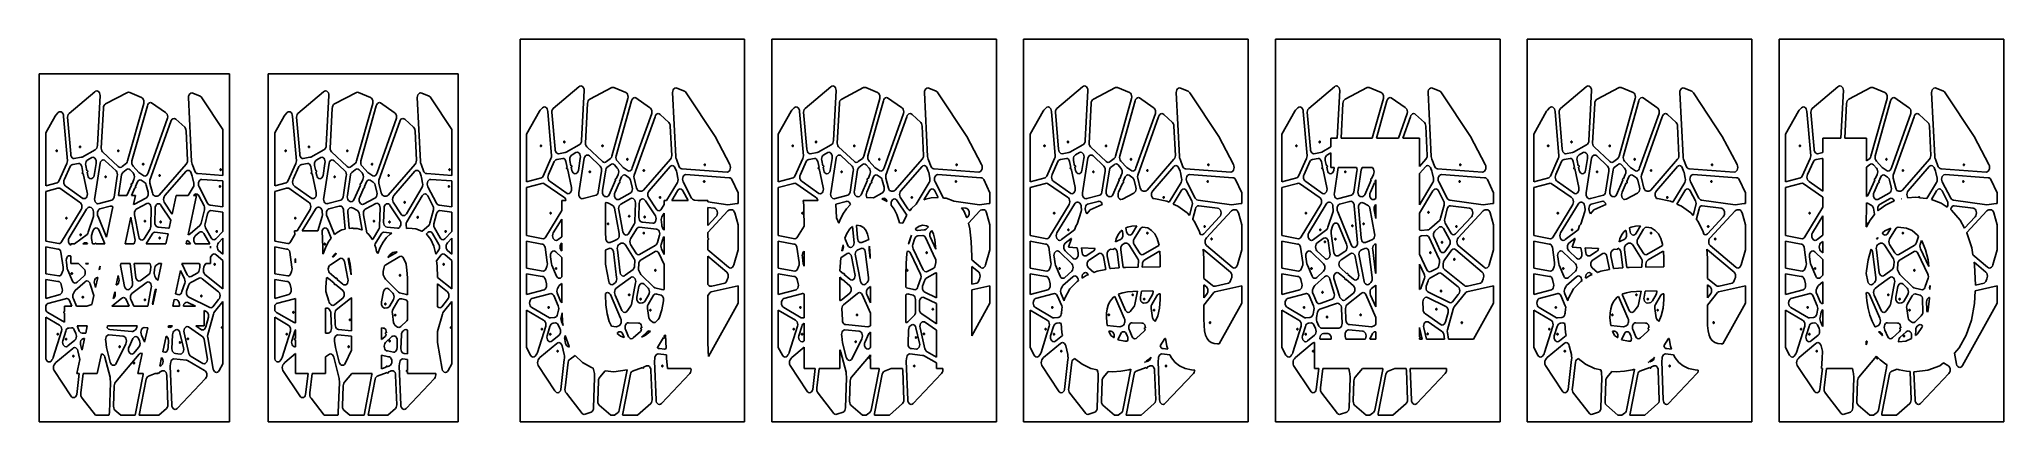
# Model space of a CAD drawing. Header units: metres. Extents: x 5 to 4553, y 5 to 890.
import ezdxf

# ---------------------------------------------------------------- set-up
doc = ezdxf.new("R2010")
doc.units = ezdxf.units.M

msp = doc.modelspace()

# ---------------------------------------------------------------- linework, layer by layer
for p, q in [((1638, 890), (1118, 890)), ((1118, 890), (1118, 5)), ((1638, 5), (1638, 890)), ((2221, 890), (1701, 890)), ((1701, 890), (1701, 5)), ((2221, 5), (2221, 890)), ((2804, 890), (2284, 890)), ((2284, 890), (2284, 5)), ((2804, 5), (2804, 890)), ((3387, 890), (2867, 890)), ((2867, 890), (2867, 5)), ((3387, 5), (3387, 890)), ((3970, 890), (3450, 890)), ((3450, 890), (3450, 5)), ((3970, 5), (3970, 890)), ((4553, 890), (4033, 890)), ((4033, 890), (4033, 5)), ((4553, 5), (4553, 890)), ((445, 810), (5, 810)), ((5, 810), (5, 5)), ((445, 5), (445, 810)), ((975, 810), (535, 810)), ((535, 810), (535, 5)), ((975, 5), (975, 810)), ((1194.86, 729.99), (1254.34, 779.949)), ((1254.34, 779.949), (1256.51, 781.483)), ((1256.51, 781.483), (1258.92, 782.012)), ((1258.92, 782.012), (1261.33, 781.483)), ((1261.33, 781.483), (1263.51, 779.949)), ((1263.51, 779.949), (1265.23, 777.56)), ((1265.23, 777.56), (1266.34, 774.549)), ((1266.34, 774.549), (1266.72, 771.212)), ((1279.67, 751.707), (1330.33, 778.152)), ((1330.33, 778.152), (1330.45, 778.196)), ((1330.45, 778.196), (1332.86, 778.725)), ((1332.86, 778.725), (1335.27, 778.196)), ((1335.27, 778.196), (1362.91, 766.608)), ((1471.54, 770.154), (1472.65, 773.165)), ((1472.65, 773.165), (1474.38, 775.554)), ((1474.38, 775.554), (1476.55, 777.088)), ((1476.55, 777.088), (1478.96, 777.617)), ((1478.96, 777.617), (1481.37, 777.088)), ((1481.37, 777.088), (1498.58, 770.133)), ((1777.86, 729.99), (1837.34, 779.949)), ((1837.34, 779.949), (1839.51, 781.483)), ((1839.51, 781.483), (1841.92, 782.012)), ((1841.92, 782.012), (1844.33, 781.483)), ((1844.33, 781.483), (1846.51, 779.949)), ((1846.51, 779.949), (1848.23, 777.56)), ((1848.23, 777.56), (1849.34, 774.549)), ((1849.34, 774.549), (1849.72, 771.212)), ((1862.67, 751.707), (1913.33, 778.152)), ((1913.33, 778.152), (1913.45, 778.196)), ((1913.45, 778.196), (1915.86, 778.725)), ((1915.86, 778.725), (1918.27, 778.196)), ((1918.27, 778.196), (1945.91, 766.608)), ((2054.54, 770.154), (2055.65, 773.165)), ((2055.65, 773.165), (2057.38, 775.554)), ((2057.38, 775.554), (2059.55, 777.088)), ((2059.55, 777.088), (2061.96, 777.617)), ((2061.96, 777.617), (2064.37, 777.088)), ((2064.37, 777.088), (2081.58, 770.133)), ((2360.86, 729.99), (2420.34, 779.949)), ((2420.34, 779.949), (2422.51, 781.483)), ((2422.51, 781.483), (2424.92, 782.012)), ((2424.92, 782.012), (2427.33, 781.483)), ((2427.33, 781.483), (2429.51, 779.949)), ((2429.51, 779.949), (2431.23, 777.56)), ((2431.23, 777.56), (2432.34, 774.549)), ((2432.34, 774.549), (2432.72, 771.212)), ((2445.67, 751.707), (2496.33, 778.152)), ((2496.33, 778.152), (2496.45, 778.196)), ((2496.45, 778.196), (2498.86, 778.725)), ((2498.86, 778.725), (2501.27, 778.196)), ((2501.27, 778.196), (2528.91, 766.608)), ((2637.54, 770.154), (2638.65, 773.165)), ((2638.65, 773.165), (2640.38, 775.554)), ((2640.38, 775.554), (2642.55, 777.088)), ((2642.55, 777.088), (2644.96, 777.617)), ((2644.96, 777.617), (2647.37, 777.088)), ((2647.37, 777.088), (2664.58, 770.133)), ((2943.86, 729.99), (3003.34, 779.949)), ((3003.34, 779.949), (3005.51, 781.483)), ((3005.51, 781.483), (3007.92, 782.012)), ((3007.92, 782.012), (3010.33, 781.483)), ((3010.33, 781.483), (3012.51, 779.949)), ((3012.51, 779.949), (3014.23, 777.56)), ((3014.23, 777.56), (3015.34, 774.549)), ((3015.34, 774.549), (3015.72, 771.212)), ((3028.67, 751.707), (3079.33, 778.152)), ((3079.33, 778.152), (3079.45, 778.196)), ((3079.45, 778.196), (3081.86, 778.725)), ((3081.86, 778.725), (3084.27, 778.196)), ((3084.27, 778.196), (3111.91, 766.608)), ((3220.54, 770.154), (3221.65, 773.165)), ((3221.65, 773.165), (3223.38, 775.554)), ((3223.38, 775.554), (3225.55, 777.088)), ((3225.55, 777.088), (3227.96, 777.617)), ((3227.96, 777.617), (3230.37, 777.088)), ((3230.37, 777.088), (3247.58, 770.133)), ((3526.86, 729.99), (3586.34, 779.949)), ((3586.34, 779.949), (3588.51, 781.483)), ((3588.51, 781.483), (3590.92, 782.012)), ((3590.92, 782.012), (3593.33, 781.483)), ((3593.33, 781.483), (3595.51, 779.949)), ((3595.51, 779.949), (3597.23, 777.56)), ((3597.23, 777.56), (3598.34, 774.549)), ((3598.34, 774.549), (3598.72, 771.212)), ((3611.67, 751.707), (3662.33, 778.152)), ((3662.33, 778.152), (3662.45, 778.196)), ((3662.45, 778.196), (3664.86, 778.725)), ((3664.86, 778.725), (3667.27, 778.196)), ((3667.27, 778.196), (3694.91, 766.608)), ((3803.54, 770.154), (3804.65, 773.165)), ((3804.65, 773.165), (3806.38, 775.554)), ((3806.38, 775.554), (3808.55, 777.088)), ((3808.55, 777.088), (3810.96, 777.617)), ((3810.96, 777.617), (3813.37, 777.088)), ((3813.37, 777.088), (3830.58, 770.133)), ((4109.86, 729.99), (4169.34, 779.949)), ((4169.34, 779.949), (4171.51, 781.483)), ((4171.51, 781.483), (4173.92, 782.012)), ((4173.92, 782.012), (4176.33, 781.483)), ((4176.33, 781.483), (4178.51, 779.949)), ((4178.51, 779.949), (4180.23, 777.56)), ((4180.23, 777.56), (4181.34, 774.549)), ((4181.34, 774.549), (4181.72, 771.212)), ((4194.67, 751.707), (4245.33, 778.152)), ((4245.33, 778.152), (4245.45, 778.196)), ((4245.45, 778.196), (4247.86, 778.725)), ((4247.86, 778.725), (4250.27, 778.196)), ((4250.27, 778.196), (4277.91, 766.608)), ((4386.54, 770.154), (4387.65, 773.165)), ((4387.65, 773.165), (4389.38, 775.554)), ((4389.38, 775.554), (4391.55, 777.088)), ((4391.55, 777.088), (4393.96, 777.617)), ((4393.96, 777.617), (4396.37, 777.088)), ((4396.37, 777.088), (4413.58, 770.133)), ((73.8629, 718.561), (133.339, 768.521)), ((133.339, 768.521), (135.513, 770.055)), ((135.513, 770.055), (137.924, 770.584)), ((137.924, 770.584), (140.334, 770.055)), ((145.724, 759.784), (139.499, 644.605)), ((140.334, 770.055), (142.508, 768.521)), ((142.508, 768.521), (144.234, 766.132)), ((144.234, 766.132), (145.342, 763.121)), ((145.342, 763.121), (145.724, 759.784)), ((148.334, 638.429), (153.283, 730.007)), ((153.283, 730.007), (153.665, 733.345)), ((153.665, 733.345), (154.773, 736.355)), ((154.773, 736.355), (156.499, 738.745)), ((156.499, 738.745), (158.673, 740.279)), ((158.673, 740.279), (209.327, 766.724)), ((209.327, 766.724), (209.452, 766.768)), ((209.452, 766.768), (211.862, 767.296)), ((246.919, 741.571), (209.595, 608.41)), ((211.862, 767.296), (214.272, 766.768)), ((214.272, 766.768), (241.911, 755.18)), ((219.458, 608.679), (255.192, 736.165)), ((241.911, 755.18), (244.086, 753.646)), ((244.086, 753.646), (245.811, 751.256)), ((245.811, 751.256), (246.919, 748.246)), ((246.919, 748.246), (247.301, 744.908)), ((247.301, 744.908), (246.919, 741.571)), ((255.192, 736.165), (256.3, 739.175)), ((256.3, 739.175), (258.025, 741.565)), ((258.025, 741.565), (260.2, 743.099)), ((260.2, 743.099), (262.61, 743.627)), ((262.61, 743.627), (265.02, 743.099)), ((265.02, 743.099), (296.945, 720.831)), ((350.16, 755.388), (350.542, 758.726)), ((357.5, 607.251), (350.16, 755.388)), ((350.542, 758.726), (351.65, 761.736)), ((351.65, 761.736), (353.376, 764.126)), ((353.376, 764.126), (355.55, 765.66)), ((355.55, 765.66), (357.96, 766.188)), ((357.96, 766.188), (360.371, 765.66)), ((360.371, 765.66), (377.579, 758.704)), ((377.579, 758.704), (379.753, 757.17)), ((379.753, 757.17), (381.479, 754.781)), ((381.479, 754.781), (430, 681.313)), ((603.863, 718.561), (663.339, 768.521)), ((663.339, 768.521), (665.513, 770.055)), ((665.513, 770.055), (667.924, 770.584)), ((667.924, 770.584), (670.334, 770.055)), ((675.724, 759.784), (669.499, 644.605)), ((670.334, 770.055), (672.508, 768.521)), ((672.508, 768.521), (674.234, 766.132)), ((674.234, 766.132), (675.342, 763.121)), ((675.342, 763.121), (675.724, 759.784)), ((678.334, 638.429), (683.283, 730.007)), ((683.283, 730.007), (683.665, 733.345)), ((683.665, 733.345), (684.773, 736.355)), ((684.773, 736.355), (686.499, 738.745)), ((686.499, 738.745), (688.673, 740.279)), ((688.673, 740.279), (739.327, 766.724)), ((739.327, 766.724), (739.452, 766.768)), ((739.452, 766.768), (741.862, 767.296)), ((776.919, 741.571), (739.595, 608.41)), ((741.862, 767.296), (744.272, 766.768)), ((744.272, 766.768), (771.911, 755.18)), ((749.458, 608.679), (785.192, 736.165)), ((771.911, 755.18), (774.086, 753.646)), ((774.086, 753.646), (775.811, 751.256)), ((775.811, 751.256), (776.919, 748.246)), ((776.919, 748.246), (777.301, 744.908)), ((777.301, 744.908), (776.919, 741.571)), ((785.192, 736.165), (786.3, 739.175)), ((786.3, 739.175), (788.025, 741.565)), ((788.025, 741.565), (790.2, 743.099)), ((790.2, 743.099), (792.61, 743.627)), ((792.61, 743.627), (795.02, 743.099)), ((795.02, 743.099), (826.945, 720.831)), ((880.16, 755.388), (880.542, 758.726)), ((887.5, 607.251), (880.16, 755.388)), ((880.542, 758.726), (881.65, 761.736)), ((881.65, 761.736), (883.376, 764.126)), ((883.376, 764.126), (885.55, 765.66)), ((885.55, 765.66), (887.96, 766.188)), ((887.96, 766.188), (890.371, 765.66)), ((890.371, 765.66), (907.579, 758.704)), ((907.579, 758.704), (909.753, 757.17)), ((909.753, 757.17), (911.479, 754.781)), ((911.479, 754.781), (960, 681.313)), ((1164.54, 726.21), (1169.79, 731.768)), ((1169.79, 731.768), (1171.96, 733.302)), ((1171.96, 733.302), (1174.37, 733.831)), ((1174.37, 733.831), (1176.79, 733.302)), ((1176.79, 733.302), (1178.96, 731.768)), ((1178.96, 731.768), (1180.69, 729.379)), ((1180.69, 729.379), (1181.79, 726.368)), ((1193.14, 727.601), (1194.86, 729.99)), ((1266.72, 771.212), (1260.5, 656.034)), ((1269.33, 649.858), (1274.28, 741.436)), ((1274.28, 741.436), (1274.67, 744.773)), ((1274.67, 744.773), (1275.77, 747.784)), ((1275.77, 747.784), (1277.5, 750.173)), ((1277.5, 750.173), (1279.67, 751.707)), ((1367.92, 752.999), (1330.59, 619.839)), ((1340.46, 620.107), (1376.19, 747.593)), ((1362.91, 766.608), (1365.09, 765.074)), ((1365.09, 765.074), (1366.81, 762.685)), ((1366.81, 762.685), (1367.92, 759.674)), ((1367.92, 759.674), (1368.3, 756.337)), ((1368.3, 756.337), (1367.92, 752.999)), ((1376.19, 747.593), (1377.3, 750.604)), ((1377.3, 750.604), (1379.03, 752.993)), ((1379.03, 752.993), (1381.2, 754.527)), ((1381.2, 754.527), (1383.61, 755.056)), ((1383.61, 755.056), (1386.02, 754.527)), ((1386.02, 754.527), (1417.95, 732.26)), ((1417.95, 732.26), (1420.12, 730.726)), ((1420.12, 730.726), (1421.85, 728.337)), ((1421.85, 728.337), (1422.95, 725.326)), ((1471.16, 766.817), (1471.54, 770.154)), ((1478.5, 618.68), (1471.16, 766.817)), ((1498.58, 770.133), (1500.75, 768.599)), ((1500.75, 768.599), (1502.48, 766.21)), ((1502.48, 766.21), (1569.5, 664.723)), ((1747.54, 726.21), (1752.79, 731.768)), ((1752.79, 731.768), (1754.96, 733.302)), ((1754.96, 733.302), (1757.37, 733.831)), ((1757.37, 733.831), (1759.79, 733.302)), ((1759.79, 733.302), (1761.96, 731.768)), ((1761.96, 731.768), (1763.69, 729.379)), ((1763.69, 729.379), (1764.79, 726.368)), ((1776.14, 727.601), (1777.86, 729.99)), ((1849.72, 771.212), (1843.5, 656.034)), ((1852.33, 649.858), (1857.28, 741.436)), ((1857.28, 741.436), (1857.67, 744.773)), ((1857.67, 744.773), (1858.77, 747.784)), ((1858.77, 747.784), (1860.5, 750.173)), ((1860.5, 750.173), (1862.67, 751.707)), ((1950.92, 752.999), (1913.59, 619.839)), ((1923.46, 620.107), (1959.19, 747.593)), ((1945.91, 766.608), (1948.09, 765.074)), ((1948.09, 765.074), (1949.81, 762.685)), ((1949.81, 762.685), (1950.92, 759.674)), ((1950.92, 759.674), (1951.3, 756.337)), ((1951.3, 756.337), (1950.92, 752.999)), ((1959.19, 747.593), (1960.3, 750.604)), ((1960.3, 750.604), (1962.03, 752.993)), ((1962.03, 752.993), (1964.2, 754.527)), ((1964.2, 754.527), (1966.61, 755.056)), ((1966.61, 755.056), (1969.02, 754.527)), ((1969.02, 754.527), (2000.95, 732.26)), ((2000.95, 732.26), (2003.12, 730.726)), ((2003.12, 730.726), (2004.85, 728.337)), ((2004.85, 728.337), (2005.95, 725.326)), ((2054.16, 766.817), (2054.54, 770.154)), ((2061.5, 618.68), (2054.16, 766.817)), ((2081.58, 770.133), (2083.75, 768.599)), ((2083.75, 768.599), (2085.48, 766.21)), ((2085.48, 766.21), (2152.5, 664.723)), ((2330.54, 726.21), (2335.79, 731.768)), ((2335.79, 731.768), (2337.96, 733.302)), ((2337.96, 733.302), (2340.37, 733.831)), ((2340.37, 733.831), (2342.79, 733.302)), ((2342.79, 733.302), (2344.96, 731.768)), ((2344.96, 731.768), (2346.69, 729.379)), ((2346.69, 729.379), (2347.79, 726.368)), ((2359.14, 727.601), (2360.86, 729.99)), ((2432.72, 771.212), (2426.5, 656.034)), ((2435.33, 649.858), (2440.28, 741.436)), ((2440.28, 741.436), (2440.67, 744.773)), ((2440.67, 744.773), (2441.77, 747.784)), ((2441.77, 747.784), (2443.5, 750.173)), ((2443.5, 750.173), (2445.67, 751.707)), ((2533.92, 752.999), (2496.59, 619.839)), ((2506.46, 620.107), (2542.19, 747.593)), ((2528.91, 766.608), (2531.09, 765.074)), ((2531.09, 765.074), (2532.81, 762.685)), ((2532.81, 762.685), (2533.92, 759.674)), ((2533.92, 759.674), (2534.3, 756.337)), ((2534.3, 756.337), (2533.92, 752.999)), ((2542.19, 747.593), (2543.3, 750.604)), ((2543.3, 750.604), (2545.03, 752.993)), ((2545.03, 752.993), (2547.2, 754.527)), ((2547.2, 754.527), (2549.61, 755.056)), ((2549.61, 755.056), (2552.02, 754.527)), ((2552.02, 754.527), (2583.95, 732.26)), ((2583.95, 732.26), (2586.12, 730.726)), ((2586.12, 730.726), (2587.85, 728.337)), ((2587.85, 728.337), (2588.95, 725.326)), ((2637.16, 766.817), (2637.54, 770.154)), ((2644.5, 618.68), (2637.16, 766.817)), ((2664.58, 770.133), (2666.75, 768.599)), ((2666.75, 768.599), (2668.48, 766.21)), ((2668.48, 766.21), (2735.5, 664.723)), ((2913.54, 726.21), (2918.79, 731.768)), ((2918.79, 731.768), (2920.96, 733.302)), ((2920.96, 733.302), (2923.37, 733.831)), ((2923.37, 733.831), (2925.79, 733.302)), ((2925.79, 733.302), (2927.96, 731.768)), ((2927.96, 731.768), (2929.69, 729.379)), ((2929.69, 729.379), (2930.79, 726.368)), ((2942.14, 727.601), (2943.86, 729.99)), ((3015.72, 771.212), (3009.78, 661.262)), ((3018.95, 661.262), (3023.28, 741.436)), ((3023.28, 741.436), (3023.67, 744.773)), ((3023.67, 744.773), (3024.77, 747.784)), ((3024.77, 747.784), (3026.5, 750.173)), ((3026.5, 750.173), (3028.67, 751.707)), ((3116.92, 752.999), (3091.21, 661.262)), ((3100.99, 661.262), (3125.19, 747.593)), ((3111.91, 766.608), (3114.09, 765.074)), ((3114.09, 765.074), (3115.81, 762.685)), ((3115.81, 762.685), (3116.92, 759.674)), ((3116.92, 759.674), (3117.3, 756.337)), ((3117.3, 756.337), (3116.92, 752.999)), ((3125.19, 747.593), (3126.3, 750.604)), ((3126.3, 750.604), (3128.03, 752.993)), ((3128.03, 752.993), (3130.2, 754.527)), ((3130.2, 754.527), (3132.61, 755.056)), ((3132.61, 755.056), (3135.02, 754.527)), ((3135.02, 754.527), (3166.95, 732.26)), ((3166.95, 732.26), (3169.12, 730.726)), ((3169.12, 730.726), (3170.85, 728.337)), ((3170.85, 728.337), (3171.95, 725.326)), ((3220.16, 766.817), (3220.54, 770.154)), ((3227.5, 618.68), (3220.16, 766.817)), ((3247.58, 770.133), (3249.75, 768.599)), ((3249.75, 768.599), (3251.48, 766.21)), ((3251.48, 766.21), (3318.5, 664.723)), ((3496.54, 726.21), (3501.79, 731.768)), ((3501.79, 731.768), (3503.96, 733.302)), ((3503.96, 733.302), (3506.37, 733.831)), ((3506.37, 733.831), (3508.79, 733.302)), ((3508.79, 733.302), (3510.96, 731.768)), ((3510.96, 731.768), (3512.69, 729.379)), ((3512.69, 729.379), (3513.79, 726.368)), ((3525.14, 727.601), (3526.86, 729.99)), ((3598.72, 771.212), (3592.5, 656.034)), ((3601.33, 649.858), (3606.28, 741.436)), ((3606.28, 741.436), (3606.67, 744.773)), ((3606.67, 744.773), (3607.77, 747.784)), ((3607.77, 747.784), (3609.5, 750.173)), ((3609.5, 750.173), (3611.67, 751.707)), ((3699.92, 752.999), (3662.59, 619.839)), ((3672.46, 620.107), (3708.19, 747.593)), ((3694.91, 766.608), (3697.09, 765.074)), ((3697.09, 765.074), (3698.81, 762.685)), ((3698.81, 762.685), (3699.92, 759.674)), ((3699.92, 759.674), (3700.3, 756.337)), ((3700.3, 756.337), (3699.92, 752.999)), ((3708.19, 747.593), (3709.3, 750.604)), ((3709.3, 750.604), (3711.03, 752.993)), ((3711.03, 752.993), (3713.2, 754.527)), ((3713.2, 754.527), (3715.61, 755.056)), ((3715.61, 755.056), (3718.02, 754.527)), ((3718.02, 754.527), (3749.95, 732.26)), ((3749.95, 732.26), (3752.12, 730.726)), ((3752.12, 730.726), (3753.85, 728.337)), ((3753.85, 728.337), (3754.95, 725.326)), ((3803.16, 766.817), (3803.54, 770.154)), ((3810.5, 618.68), (3803.16, 766.817)), ((3830.58, 770.133), (3832.75, 768.599)), ((3832.75, 768.599), (3834.48, 766.21)), ((3834.48, 766.21), (3901.5, 664.723)), ((4079.54, 726.21), (4084.79, 731.768)), ((4084.79, 731.768), (4086.96, 733.302)), ((4086.96, 733.302), (4089.37, 733.831)), ((4089.37, 733.831), (4091.79, 733.302)), ((4091.79, 733.302), (4093.96, 731.768)), ((4093.96, 731.768), (4095.69, 729.379)), ((4095.69, 729.379), (4096.79, 726.368)), ((4108.14, 727.601), (4109.86, 729.99)), ((4181.72, 771.212), (4175.78, 661.262)), ((4184.95, 661.262), (4189.28, 741.436)), ((4189.28, 741.436), (4189.67, 744.773)), ((4189.67, 744.773), (4190.77, 747.784)), ((4190.77, 747.784), (4192.5, 750.173)), ((4192.5, 750.173), (4194.67, 751.707)), ((4282.92, 752.999), (4245.59, 619.839)), ((4255.46, 620.107), (4291.19, 747.593)), ((4277.91, 766.608), (4280.09, 765.074)), ((4280.09, 765.074), (4281.81, 762.685)), ((4281.81, 762.685), (4282.92, 759.674)), ((4282.92, 759.674), (4283.3, 756.337)), ((4283.3, 756.337), (4282.92, 752.999)), ((4291.19, 747.593), (4292.3, 750.604)), ((4292.3, 750.604), (4294.03, 752.993)), ((4294.03, 752.993), (4296.2, 754.527)), ((4296.2, 754.527), (4298.61, 755.056)), ((4298.61, 755.056), (4301.02, 754.527)), ((4301.02, 754.527), (4332.95, 732.26)), ((4332.95, 732.26), (4335.12, 730.726)), ((4335.12, 730.726), (4336.85, 728.337)), ((4336.85, 728.337), (4337.95, 725.326)), ((4386.16, 766.817), (4386.54, 770.154)), ((4393.5, 618.68), (4386.16, 766.817)), ((4413.58, 770.133), (4415.75, 768.599)), ((4415.75, 768.599), (4417.48, 766.21)), ((4417.48, 766.21), (4484.5, 664.723)), ((20, 673.225), (41.8131, 712.392)), ((41.8131, 712.392), (43.5387, 714.781)), ((43.5387, 714.781), (48.7901, 720.34)), ((48.7901, 720.34), (50.9645, 721.874)), ((50.9645, 721.874), (53.3748, 722.402)), ((53.3748, 722.402), (55.7852, 721.874)), ((55.7852, 721.874), (57.9595, 720.34)), ((57.9595, 720.34), (59.6852, 717.95)), ((59.6852, 717.95), (60.7931, 714.94)), ((60.7931, 714.94), (61.1748, 711.602)), ((61.1748, 711.602), (70.1108, 608.974)), ((70.6131, 709.772), (70.9949, 713.109)), ((78.0326, 624.56), (70.6131, 709.772)), ((70.9949, 713.109), (72.1028, 716.12)), ((72.1028, 716.12), (72.1373, 716.172)), ((72.1373, 716.172), (73.8629, 718.561)), ((301.953, 707.223), (256.99, 581.029)), ((261.18, 563.804), (309.487, 699.383)), ((296.945, 720.831), (299.119, 719.297)), ((299.119, 719.297), (300.845, 716.908)), ((300.845, 716.908), (301.953, 713.897)), ((301.953, 713.897), (302.335, 710.56)), ((302.335, 710.56), (301.953, 707.223)), ((309.487, 699.383), (310.595, 702.394)), ((310.595, 702.394), (312.321, 704.783)), ((312.321, 704.783), (314.495, 706.317)), ((314.495, 706.317), (316.906, 706.846)), ((316.906, 706.846), (319.316, 706.317)), ((319.316, 706.317), (321.49, 704.783)), ((321.49, 704.783), (341.641, 686.336)), ((341.641, 686.336), (343.367, 683.947)), ((343.367, 683.947), (344.475, 680.936)), ((550, 673.225), (571.813, 712.392)), ((571.813, 712.392), (573.539, 714.781)), ((573.539, 714.781), (578.79, 720.34)), ((578.79, 720.34), (580.965, 721.874)), ((580.965, 721.874), (583.375, 722.402)), ((583.375, 722.402), (585.785, 721.874)), ((585.785, 721.874), (587.96, 720.34)), ((587.96, 720.34), (589.685, 717.95)), ((589.685, 717.95), (590.793, 714.94)), ((590.793, 714.94), (591.175, 711.602)), ((591.175, 711.602), (600.111, 608.974)), ((600.613, 709.772), (600.995, 713.109)), ((608.033, 624.56), (600.613, 709.772)), ((600.995, 713.109), (602.103, 716.12)), ((602.103, 716.12), (602.137, 716.172)), ((602.137, 716.172), (603.863, 718.561)), ((831.953, 707.223), (786.99, 581.029)), ((791.18, 563.804), (839.487, 699.383)), ((826.945, 720.831), (829.119, 719.297)), ((829.119, 719.297), (830.845, 716.908)), ((830.845, 716.908), (831.953, 713.897)), ((831.953, 713.897), (832.335, 710.56)), ((832.335, 710.56), (831.953, 707.223)), ((839.487, 699.383), (840.595, 702.394)), ((840.595, 702.394), (842.321, 704.783)), ((842.321, 704.783), (844.495, 706.317)), ((844.495, 706.317), (846.906, 706.846)), ((846.906, 706.846), (849.316, 706.317)), ((849.316, 706.317), (851.49, 704.783)), ((851.49, 704.783), (871.641, 686.336)), ((871.641, 686.336), (873.367, 683.947)), ((873.367, 683.947), (874.475, 680.936)), ((1133, 670.289), (1162.81, 723.821)), ((1162.81, 723.821), (1164.54, 726.21)), ((1181.79, 726.368), (1182.17, 723.031)), ((1182.17, 723.031), (1191.11, 620.403)), ((1191.61, 721.2), (1191.99, 724.538)), ((1199.03, 635.989), (1191.61, 721.2)), ((1191.99, 724.538), (1193.1, 727.548)), ((1193.1, 727.548), (1193.14, 727.601)), ((1422.95, 718.651), (1377.99, 592.457)), ((1382.18, 575.233), (1430.49, 710.812)), ((1422.95, 725.326), (1423.33, 721.989)), ((1423.33, 721.989), (1422.95, 718.651)), ((1430.49, 710.812), (1431.6, 713.822)), ((1431.6, 713.822), (1433.32, 716.212)), ((1433.32, 716.212), (1435.5, 717.746)), ((1435.5, 717.746), (1437.91, 718.274)), ((1437.91, 718.274), (1440.32, 717.746)), ((1440.32, 717.746), (1442.49, 716.212)), ((1442.49, 716.212), (1462.64, 697.764)), ((1462.64, 697.764), (1464.37, 695.375)), ((1464.37, 695.375), (1465.47, 692.364)), ((1465.47, 692.364), (1465.86, 689.027)), ((1465.86, 689.027), (1469.21, 621.436)), ((1716, 670.289), (1745.81, 723.821)), ((1745.81, 723.821), (1747.54, 726.21)), ((1764.79, 726.368), (1765.17, 723.031)), ((1765.17, 723.031), (1774.11, 620.403)), ((1774.61, 721.2), (1774.99, 724.538)), ((1782.03, 635.989), (1774.61, 721.2)), ((1774.99, 724.538), (1776.1, 727.548)), ((1776.1, 727.548), (1776.14, 727.601)), ((2005.95, 718.651), (1960.99, 592.457)), ((1965.18, 575.233), (2013.49, 710.812)), ((2005.95, 725.326), (2006.33, 721.989)), ((2006.33, 721.989), (2005.95, 718.651)), ((2013.49, 710.812), (2014.6, 713.822)), ((2014.6, 713.822), (2016.32, 716.212)), ((2016.32, 716.212), (2018.5, 717.746)), ((2018.5, 717.746), (2020.91, 718.274)), ((2020.91, 718.274), (2023.32, 717.746)), ((2023.32, 717.746), (2025.49, 716.212)), ((2025.49, 716.212), (2045.64, 697.764)), ((2045.64, 697.764), (2047.37, 695.375)), ((2047.37, 695.375), (2048.47, 692.364)), ((2048.47, 692.364), (2048.86, 689.027)), ((2048.86, 689.027), (2052.21, 621.436)), ((2299, 670.289), (2328.81, 723.821)), ((2328.81, 723.821), (2330.54, 726.21)), ((2347.79, 726.368), (2348.17, 723.031)), ((2348.17, 723.031), (2357.11, 620.403)), ((2357.61, 721.2), (2357.99, 724.538)), ((2365.03, 635.989), (2357.61, 721.2)), ((2357.99, 724.538), (2359.1, 727.548)), ((2359.1, 727.548), (2359.14, 727.601)), ((2588.95, 718.651), (2543.99, 592.457)), ((2548.18, 575.233), (2596.49, 710.812)), ((2588.95, 725.326), (2589.33, 721.989)), ((2589.33, 721.989), (2588.95, 718.651)), ((2596.49, 710.812), (2597.6, 713.822)), ((2597.6, 713.822), (2599.32, 716.212)), ((2599.32, 716.212), (2601.5, 717.746)), ((2601.5, 717.746), (2603.91, 718.274)), ((2603.91, 718.274), (2606.32, 717.746)), ((2606.32, 717.746), (2608.49, 716.212)), ((2608.49, 716.212), (2628.64, 697.764)), ((2628.64, 697.764), (2630.37, 695.375)), ((2630.37, 695.375), (2631.47, 692.364)), ((2631.47, 692.364), (2631.86, 689.027)), ((2631.86, 689.027), (2635.21, 621.436)), ((2882, 670.289), (2911.81, 723.821)), ((2911.81, 723.821), (2913.54, 726.21)), ((2930.79, 726.368), (2931.17, 723.031)), ((2931.17, 723.031), (2940.11, 620.403)), ((2940.61, 721.2), (2940.99, 724.538)), ((2948.03, 635.989), (2940.61, 721.2)), ((2940.99, 724.538), (2942.1, 727.548)), ((2942.1, 727.548), (2942.14, 727.601)), ((3171.95, 718.651), (3151.51, 661.262)), ((3161.83, 661.262), (3179.49, 710.812)), ((3171.95, 725.326), (3172.33, 721.989)), ((3172.33, 721.989), (3171.95, 718.651)), ((3179.49, 710.812), (3180.6, 713.822)), ((3180.6, 713.822), (3182.32, 716.212)), ((3182.32, 716.212), (3184.5, 717.746)), ((3184.5, 717.746), (3186.91, 718.274)), ((3186.91, 718.274), (3189.32, 717.746)), ((3189.32, 717.746), (3191.49, 716.212)), ((3191.49, 716.212), (3211.64, 697.764)), ((3211.64, 697.764), (3213.37, 695.375)), ((3213.37, 695.375), (3214.47, 692.364)), ((3214.47, 692.364), (3214.86, 689.027)), ((3214.86, 689.027), (3218.21, 621.436)), ((3465, 670.289), (3494.81, 723.821)), ((3494.81, 723.821), (3496.54, 726.21)), ((3513.79, 726.368), (3514.17, 723.031)), ((3514.17, 723.031), (3523.11, 620.403)), ((3523.61, 721.2), (3523.99, 724.538)), ((3531.03, 635.989), (3523.61, 721.2)), ((3523.99, 724.538), (3525.1, 727.548)), ((3525.1, 727.548), (3525.14, 727.601)), ((3754.95, 718.651), (3709.99, 592.457)), ((3714.18, 575.233), (3762.49, 710.812)), ((3754.95, 725.326), (3755.33, 721.989)), ((3755.33, 721.989), (3754.95, 718.651)), ((3762.49, 710.812), (3763.6, 713.822)), ((3763.6, 713.822), (3765.32, 716.212)), ((3765.32, 716.212), (3767.5, 717.746)), ((3767.5, 717.746), (3769.91, 718.274)), ((3769.91, 718.274), (3772.32, 717.746)), ((3772.32, 717.746), (3774.49, 716.212)), ((3774.49, 716.212), (3794.64, 697.764)), ((3794.64, 697.764), (3796.37, 695.375)), ((3796.37, 695.375), (3797.47, 692.364)), ((3797.47, 692.364), (3797.86, 689.027)), ((3797.86, 689.027), (3801.21, 621.436)), ((4048, 670.289), (4077.81, 723.821)), ((4077.81, 723.821), (4079.54, 726.21)), ((4096.79, 726.368), (4097.17, 723.031)), ((4097.17, 723.031), (4106.11, 620.403)), ((4106.61, 721.2), (4106.99, 724.538)), ((4114.03, 635.989), (4106.61, 721.2)), ((4106.99, 724.538), (4108.1, 727.548)), ((4108.1, 727.548), (4108.14, 727.601)), ((4337.95, 718.651), (4292.99, 592.457)), ((4297.18, 575.233), (4345.49, 710.812)), ((4337.95, 725.326), (4338.33, 721.989)), ((4338.33, 721.989), (4337.95, 718.651)), ((4345.49, 710.812), (4346.6, 713.822)), ((4346.6, 713.822), (4348.32, 716.212)), ((4348.32, 716.212), (4350.5, 717.746)), ((4350.5, 717.746), (4352.91, 718.274)), ((4352.91, 718.274), (4355.32, 717.746)), ((4355.32, 717.746), (4357.49, 716.212)), ((4357.49, 716.212), (4377.64, 697.764)), ((4377.64, 697.764), (4379.37, 695.375)), ((4379.37, 695.375), (4380.47, 692.364)), ((4380.47, 692.364), (4380.86, 689.027)), ((4380.86, 689.027), (4384.21, 621.436)), ((20, 550.526), (20, 673.225)), ((98.1662, 641.576), (98.1026, 641.02)), ((98.1026, 641.02), (98.1662, 640.463)), ((98.3509, 642.078), (98.1662, 641.576)), ((98.1662, 640.463), (98.3509, 639.962)), ((98.6385, 642.476), (98.3509, 642.078)), ((98.3509, 639.962), (98.6385, 639.563)), ((99.0009, 642.732), (98.6385, 642.476)), ((98.6385, 639.563), (99.0009, 639.308)), ((99.4026, 642.82), (99.0009, 642.732)), ((99.0009, 639.308), (99.4026, 639.22)), ((99.8043, 642.732), (99.4026, 642.82)), ((99.4026, 639.22), (99.8043, 639.308)), ((100.167, 642.476), (99.8043, 642.732)), ((99.8043, 639.308), (100.167, 639.563)), ((100.454, 642.078), (100.167, 642.476)), ((100.167, 639.563), (100.454, 639.962)), ((100.639, 641.576), (100.454, 642.078)), ((100.454, 639.962), (100.639, 640.463)), ((100.703, 641.02), (100.639, 641.576)), ((100.639, 640.463), (100.703, 641.02)), ((138.009, 638.257), (136.284, 635.868)), ((139.117, 641.268), (138.009, 638.257)), ((139.499, 644.605), (139.117, 641.268)), ((148.716, 635.092), (148.334, 638.429)), ((344.475, 680.936), (344.856, 677.598)), ((344.856, 677.598), (348.205, 610.008)), ((430, 681.313), (430, 574.778)), ((550, 550.526), (550, 673.225)), ((628.166, 641.576), (628.103, 641.02)), ((628.103, 641.02), (628.166, 640.463)), ((628.351, 642.078), (628.166, 641.576)), ((628.166, 640.463), (628.351, 639.962)), ((628.638, 642.476), (628.351, 642.078)), ((628.351, 639.962), (628.638, 639.563)), ((629.001, 642.732), (628.638, 642.476)), ((628.638, 639.563), (629.001, 639.308)), ((629.403, 642.82), (629.001, 642.732)), ((629.001, 639.308), (629.403, 639.22)), ((629.804, 642.732), (629.403, 642.82)), ((629.403, 639.22), (629.804, 639.308)), ((630.167, 642.476), (629.804, 642.732)), ((629.804, 639.308), (630.167, 639.563)), ((630.454, 642.078), (630.167, 642.476)), ((630.167, 639.563), (630.454, 639.962)), ((630.639, 641.576), (630.454, 642.078)), ((630.454, 639.962), (630.639, 640.463)), ((630.703, 641.02), (630.639, 641.576)), ((630.639, 640.463), (630.703, 641.02)), ((668.009, 638.257), (666.284, 635.868)), ((669.117, 641.268), (668.009, 638.257)), ((669.499, 644.605), (669.117, 641.268)), ((678.716, 635.092), (678.334, 638.429)), ((874.475, 680.936), (874.856, 677.598)), ((874.856, 677.598), (878.205, 610.008)), ((960, 681.313), (960, 574.778)), ((1133, 559.755), (1133, 670.289)), ((1165.07, 643.974), (1165, 643.418)), ((1165, 643.418), (1165.07, 642.861)), ((1165.25, 644.476), (1165.07, 643.974)), ((1165.07, 642.861), (1165.25, 642.36)), ((1165.54, 644.874), (1165.25, 644.476)), ((1165.25, 642.36), (1165.54, 641.961)), ((1165.9, 645.129), (1165.54, 644.874)), ((1165.54, 641.961), (1165.9, 641.706)), ((1166.3, 645.218), (1165.9, 645.129)), ((1165.9, 641.706), (1166.3, 641.618)), ((1166.71, 645.129), (1166.3, 645.218)), ((1166.3, 641.618), (1166.71, 641.706)), ((1167.07, 644.874), (1166.71, 645.129)), ((1166.71, 641.706), (1167.07, 641.961)), ((1167.36, 644.476), (1167.07, 644.874)), ((1167.07, 641.961), (1167.36, 642.36)), ((1167.54, 643.974), (1167.36, 644.476)), ((1167.36, 642.36), (1167.54, 642.861)), ((1167.6, 643.418), (1167.54, 643.974)), ((1167.54, 642.861), (1167.6, 643.418)), ((1219.17, 653.005), (1219.1, 652.448)), ((1219.1, 652.448), (1219.17, 651.892)), ((1219.35, 653.506), (1219.17, 653.005)), ((1219.17, 651.892), (1219.35, 651.39)), ((1219.64, 653.904), (1219.35, 653.506)), ((1219.35, 651.39), (1219.64, 650.992)), ((1220, 654.16), (1219.64, 653.904)), ((1219.64, 650.992), (1220, 650.736)), ((1220.4, 654.248), (1220, 654.16)), ((1220, 650.736), (1220.4, 650.648)), ((1220.8, 654.16), (1220.4, 654.248)), ((1220.4, 650.648), (1220.8, 650.736)), ((1221.17, 653.904), (1220.8, 654.16)), ((1220.8, 650.736), (1221.17, 650.992)), ((1221.45, 653.506), (1221.17, 653.904)), ((1221.17, 650.992), (1221.45, 651.39)), ((1221.64, 653.005), (1221.45, 653.506)), ((1221.45, 651.39), (1221.64, 651.892)), ((1221.7, 652.448), (1221.64, 653.005)), ((1221.64, 651.892), (1221.7, 652.448)), ((1255.11, 645.762), (1224.99, 628.921)), ((1257.28, 647.296), (1255.11, 645.762)), ((1259.01, 649.686), (1257.28, 647.296)), ((1260.12, 652.696), (1259.01, 649.686)), ((1260.5, 656.034), (1260.12, 652.696)), ((1269.72, 646.52), (1269.33, 649.858)), ((1270.82, 643.51), (1269.72, 646.52)), ((1272.55, 641.12), (1270.82, 643.51)), ((1308.98, 607.062), (1272.55, 641.12)), ((1307.64, 643.837), (1307.58, 643.281)), ((1307.58, 643.281), (1307.64, 642.724)), ((1307.83, 644.339), (1307.64, 643.837)), ((1307.64, 642.724), (1307.83, 642.223)), ((1308.12, 644.737), (1307.83, 644.339)), ((1307.83, 642.223), (1308.12, 641.824)), ((1308.48, 644.993), (1308.12, 644.737)), ((1308.12, 641.824), (1308.48, 641.569)), ((1308.88, 645.081), (1308.48, 644.993)), ((1308.48, 641.569), (1308.88, 641.481)), ((1309.28, 644.993), (1308.88, 645.081)), ((1308.88, 641.481), (1309.28, 641.569)), ((1309.65, 644.737), (1309.28, 644.993)), ((1309.28, 641.569), (1309.65, 641.824)), ((1309.93, 644.339), (1309.65, 644.737)), ((1309.65, 641.824), (1309.93, 642.223)), ((1310.12, 643.837), (1309.93, 644.339)), ((1309.93, 642.223), (1310.12, 642.724)), ((1310.18, 643.281), (1310.12, 643.837)), ((1310.12, 642.724), (1310.18, 643.281)), ((1569.5, 664.723), (1603.63, 599.916)), ((1716, 559.755), (1716, 670.289)), ((1748.07, 643.974), (1748, 643.418)), ((1748, 643.418), (1748.07, 642.861)), ((1748.25, 644.476), (1748.07, 643.974)), ((1748.07, 642.861), (1748.25, 642.36)), ((1748.54, 644.874), (1748.25, 644.476)), ((1748.25, 642.36), (1748.54, 641.961)), ((1748.9, 645.129), (1748.54, 644.874)), ((1748.54, 641.961), (1748.9, 641.706)), ((1749.3, 645.218), (1748.9, 645.129)), ((1748.9, 641.706), (1749.3, 641.618)), ((1749.71, 645.129), (1749.3, 645.218)), ((1749.3, 641.618), (1749.71, 641.706)), ((1750.07, 644.874), (1749.71, 645.129)), ((1749.71, 641.706), (1750.07, 641.961)), ((1750.36, 644.476), (1750.07, 644.874)), ((1750.07, 641.961), (1750.36, 642.36)), ((1750.54, 643.974), (1750.36, 644.476)), ((1750.36, 642.36), (1750.54, 642.861)), ((1750.6, 643.418), (1750.54, 643.974)), ((1750.54, 642.861), (1750.6, 643.418)), ((1802.17, 653.005), (1802.1, 652.448)), ((1802.1, 652.448), (1802.17, 651.892)), ((1802.35, 653.506), (1802.17, 653.005)), ((1802.17, 651.892), (1802.35, 651.39)), ((1802.64, 653.904), (1802.35, 653.506)), ((1802.35, 651.39), (1802.64, 650.992)), ((1803, 654.16), (1802.64, 653.904)), ((1802.64, 650.992), (1803, 650.736)), ((1803.4, 654.248), (1803, 654.16)), ((1803, 650.736), (1803.4, 650.648)), ((1803.8, 654.16), (1803.4, 654.248)), ((1803.4, 650.648), (1803.8, 650.736)), ((1804.17, 653.904), (1803.8, 654.16)), ((1803.8, 650.736), (1804.17, 650.992)), ((1804.45, 653.506), (1804.17, 653.904)), ((1804.17, 650.992), (1804.45, 651.39)), ((1804.64, 653.005), (1804.45, 653.506)), ((1804.45, 651.39), (1804.64, 651.892)), ((1804.7, 652.448), (1804.64, 653.005)), ((1804.64, 651.892), (1804.7, 652.448)), ((1838.11, 645.762), (1807.99, 628.921)), ((1840.28, 647.296), (1838.11, 645.762)), ((1842.01, 649.686), (1840.28, 647.296)), ((1843.12, 652.696), (1842.01, 649.686)), ((1843.5, 656.034), (1843.12, 652.696)), ((1852.72, 646.52), (1852.33, 649.858)), ((1853.82, 643.51), (1852.72, 646.52)), ((1855.55, 641.12), (1853.82, 643.51)), ((1891.98, 607.062), (1855.55, 641.12)), ((1890.64, 643.837), (1890.58, 643.281)), ((1890.58, 643.281), (1890.64, 642.724)), ((1890.83, 644.339), (1890.64, 643.837)), ((1890.64, 642.724), (1890.83, 642.223)), ((1891.12, 644.737), (1890.83, 644.339)), ((1890.83, 642.223), (1891.12, 641.824)), ((1891.48, 644.993), (1891.12, 644.737)), ((1891.12, 641.824), (1891.48, 641.569)), ((1891.88, 645.081), (1891.48, 644.993)), ((1891.48, 641.569), (1891.88, 641.481)), ((1892.28, 644.993), (1891.88, 645.081)), ((1891.88, 641.481), (1892.28, 641.569)), ((1892.65, 644.737), (1892.28, 644.993)), ((1892.28, 641.569), (1892.65, 641.824)), ((1892.93, 644.339), (1892.65, 644.737)), ((1892.65, 641.824), (1892.93, 642.223)), ((1893.12, 643.837), (1892.93, 644.339)), ((1892.93, 642.223), (1893.12, 642.724)), ((1893.18, 643.281), (1893.12, 643.837)), ((1893.12, 642.724), (1893.18, 643.281)), ((2152.5, 664.723), (2186.63, 599.916)), ((2299, 559.755), (2299, 670.289)), ((2331.07, 643.974), (2331, 643.418)), ((2331, 643.418), (2331.07, 642.861)), ((2331.25, 644.476), (2331.07, 643.974)), ((2331.07, 642.861), (2331.25, 642.36)), ((2331.54, 644.874), (2331.25, 644.476)), ((2331.25, 642.36), (2331.54, 641.961)), ((2331.9, 645.129), (2331.54, 644.874)), ((2331.54, 641.961), (2331.9, 641.706)), ((2332.3, 645.218), (2331.9, 645.129)), ((2331.9, 641.706), (2332.3, 641.618)), ((2332.71, 645.129), (2332.3, 645.218)), ((2332.3, 641.618), (2332.71, 641.706)), ((2333.07, 644.874), (2332.71, 645.129)), ((2332.71, 641.706), (2333.07, 641.961)), ((2333.36, 644.476), (2333.07, 644.874)), ((2333.07, 641.961), (2333.36, 642.36)), ((2333.54, 643.974), (2333.36, 644.476)), ((2333.36, 642.36), (2333.54, 642.861)), ((2333.6, 643.418), (2333.54, 643.974)), ((2333.54, 642.861), (2333.6, 643.418)), ((2385.17, 653.005), (2385.1, 652.448)), ((2385.1, 652.448), (2385.17, 651.892)), ((2385.35, 653.506), (2385.17, 653.005)), ((2385.17, 651.892), (2385.35, 651.39)), ((2385.64, 653.904), (2385.35, 653.506)), ((2385.35, 651.39), (2385.64, 650.992)), ((2386, 654.16), (2385.64, 653.904)), ((2385.64, 650.992), (2386, 650.736)), ((2386.4, 654.248), (2386, 654.16)), ((2386, 650.736), (2386.4, 650.648)), ((2386.8, 654.16), (2386.4, 654.248)), ((2386.4, 650.648), (2386.8, 650.736)), ((2387.17, 653.904), (2386.8, 654.16)), ((2386.8, 650.736), (2387.17, 650.992)), ((2387.45, 653.506), (2387.17, 653.904)), ((2387.17, 650.992), (2387.45, 651.39)), ((2387.64, 653.005), (2387.45, 653.506)), ((2387.45, 651.39), (2387.64, 651.892)), ((2387.7, 652.448), (2387.64, 653.005)), ((2387.64, 651.892), (2387.7, 652.448)), ((2421.11, 645.762), (2390.99, 628.921)), ((2423.28, 647.296), (2421.11, 645.762)), ((2425.01, 649.686), (2423.28, 647.296)), ((2426.12, 652.696), (2425.01, 649.686)), ((2426.5, 656.034), (2426.12, 652.696)), ((2435.72, 646.52), (2435.33, 649.858)), ((2436.82, 643.51), (2435.72, 646.52)), ((2438.55, 641.12), (2436.82, 643.51)), ((2474.98, 607.062), (2438.55, 641.12)), ((2473.64, 643.837), (2473.58, 643.281)), ((2473.58, 643.281), (2473.64, 642.724)), ((2473.83, 644.339), (2473.64, 643.837)), ((2473.64, 642.724), (2473.83, 642.223)), ((2474.12, 644.737), (2473.83, 644.339)), ((2473.83, 642.223), (2474.12, 641.824)), ((2474.48, 644.993), (2474.12, 644.737)), ((2474.12, 641.824), (2474.48, 641.569)), ((2474.88, 645.081), (2474.48, 644.993)), ((2474.48, 641.569), (2474.88, 641.481)), ((2475.28, 644.993), (2474.88, 645.081)), ((2474.88, 641.481), (2475.28, 641.569)), ((2475.65, 644.737), (2475.28, 644.993)), ((2475.28, 641.569), (2475.65, 641.824)), ((2475.93, 644.339), (2475.65, 644.737)), ((2475.65, 641.824), (2475.93, 642.223)), ((2476.12, 643.837), (2475.93, 644.339)), ((2475.93, 642.223), (2476.12, 642.724)), ((2476.18, 643.281), (2476.12, 643.837)), ((2476.12, 642.724), (2476.18, 643.281)), ((2735.5, 664.723), (2769.63, 599.916)), ((2882, 559.755), (2882, 670.289)), ((2914.07, 643.974), (2914, 643.418)), ((2914, 643.418), (2914.07, 642.861)), ((2914.25, 644.476), (2914.07, 643.974)), ((2914.07, 642.861), (2914.25, 642.36)), ((2914.54, 644.874), (2914.25, 644.476)), ((2914.25, 642.36), (2914.54, 641.961)), ((2914.9, 645.129), (2914.54, 644.874)), ((2914.54, 641.961), (2914.9, 641.706)), ((2915.3, 645.218), (2914.9, 645.129)), ((2914.9, 641.706), (2915.3, 641.618)), ((2915.71, 645.129), (2915.3, 645.218)), ((2915.3, 641.618), (2915.71, 641.706)), ((2916.07, 644.874), (2915.71, 645.129)), ((2915.71, 641.706), (2916.07, 641.961)), ((2916.36, 644.476), (2916.07, 644.874)), ((2916.07, 641.961), (2916.36, 642.36)), ((2916.54, 643.974), (2916.36, 644.476)), ((2916.36, 642.36), (2916.54, 642.861)), ((2916.6, 643.418), (2916.54, 643.974)), ((2916.54, 642.861), (2916.6, 643.418)), ((2968.17, 653.005), (2968.1, 652.448)), ((2968.1, 652.448), (2968.17, 651.892)), ((2968.35, 653.506), (2968.17, 653.005)), ((2968.17, 651.892), (2968.35, 651.39)), ((2968.64, 653.904), (2968.35, 653.506)), ((2968.35, 651.39), (2968.64, 650.992)), ((2969, 654.16), (2968.64, 653.904)), ((2968.64, 650.992), (2969, 650.736)), ((2969.4, 654.248), (2969, 654.16)), ((2969, 650.736), (2969.4, 650.648)), ((2969.8, 654.16), (2969.4, 654.248)), ((2969.4, 650.648), (2969.8, 650.736)), ((2970.17, 653.904), (2969.8, 654.16)), ((2969.8, 650.736), (2970.17, 650.992)), ((2970.45, 653.506), (2970.17, 653.904)), ((2970.17, 650.992), (2970.45, 651.39)), ((2970.64, 653.005), (2970.45, 653.506)), ((2970.45, 651.39), (2970.64, 651.892)), ((2970.7, 652.448), (2970.64, 653.005)), ((2970.64, 651.892), (2970.7, 652.448)), ((2995.15, 640.755), (2973.99, 628.921)), ((3009.78, 661.262), (2995.15, 661.262)), ((2995.15, 661.262), (2995.15, 640.755)), ((3091.21, 661.262), (3018.95, 661.262)), ((3151.51, 661.262), (3100.99, 661.262)), ((3200.39, 661.262), (3161.83, 661.262)), ((3200.39, 595.817), (3200.39, 661.262)), ((3318.5, 664.723), (3352.63, 599.916)), ((3465, 559.755), (3465, 670.289)), ((3497.07, 643.974), (3497, 643.418)), ((3497, 643.418), (3497.07, 642.861)), ((3497.25, 644.476), (3497.07, 643.974)), ((3497.07, 642.861), (3497.25, 642.36)), ((3497.54, 644.874), (3497.25, 644.476)), ((3497.25, 642.36), (3497.54, 641.961)), ((3497.9, 645.129), (3497.54, 644.874)), ((3497.54, 641.961), (3497.9, 641.706)), ((3498.3, 645.218), (3497.9, 645.129)), ((3497.9, 641.706), (3498.3, 641.618)), ((3498.71, 645.129), (3498.3, 645.218)), ((3498.3, 641.618), (3498.71, 641.706)), ((3499.07, 644.874), (3498.71, 645.129)), ((3498.71, 641.706), (3499.07, 641.961)), ((3499.36, 644.476), (3499.07, 644.874)), ((3499.07, 641.961), (3499.36, 642.36)), ((3499.54, 643.974), (3499.36, 644.476)), ((3499.36, 642.36), (3499.54, 642.861)), ((3499.6, 643.418), (3499.54, 643.974)), ((3499.54, 642.861), (3499.6, 643.418)), ((3551.17, 653.005), (3551.1, 652.448)), ((3551.1, 652.448), (3551.17, 651.892)), ((3551.35, 653.506), (3551.17, 653.005)), ((3551.17, 651.892), (3551.35, 651.39)), ((3551.64, 653.904), (3551.35, 653.506)), ((3551.35, 651.39), (3551.64, 650.992)), ((3552, 654.16), (3551.64, 653.904)), ((3551.64, 650.992), (3552, 650.736)), ((3552.4, 654.248), (3552, 654.16)), ((3552, 650.736), (3552.4, 650.648)), ((3552.8, 654.16), (3552.4, 654.248)), ((3552.4, 650.648), (3552.8, 650.736)), ((3553.17, 653.904), (3552.8, 654.16)), ((3552.8, 650.736), (3553.17, 650.992)), ((3553.45, 653.506), (3553.17, 653.904)), ((3553.17, 650.992), (3553.45, 651.39)), ((3553.64, 653.005), (3553.45, 653.506)), ((3553.45, 651.39), (3553.64, 651.892)), ((3553.7, 652.448), (3553.64, 653.005)), ((3553.64, 651.892), (3553.7, 652.448)), ((3587.11, 645.762), (3556.99, 628.921)), ((3589.28, 647.296), (3587.11, 645.762)), ((3591.01, 649.686), (3589.28, 647.296)), ((3592.12, 652.696), (3591.01, 649.686)), ((3592.5, 656.034), (3592.12, 652.696)), ((3601.72, 646.52), (3601.33, 649.858)), ((3602.82, 643.51), (3601.72, 646.52)), ((3604.55, 641.12), (3602.82, 643.51)), ((3640.98, 607.062), (3604.55, 641.12)), ((3639.64, 643.837), (3639.58, 643.281)), ((3639.58, 643.281), (3639.64, 642.724)), ((3639.83, 644.339), (3639.64, 643.837)), ((3639.64, 642.724), (3639.83, 642.223)), ((3640.12, 644.737), (3639.83, 644.339)), ((3639.83, 642.223), (3640.12, 641.824)), ((3640.48, 644.993), (3640.12, 644.737)), ((3640.12, 641.824), (3640.48, 641.569)), ((3640.88, 645.081), (3640.48, 644.993)), ((3640.48, 641.569), (3640.88, 641.481)), ((3641.28, 644.993), (3640.88, 645.081)), ((3640.88, 641.481), (3641.28, 641.569)), ((3641.65, 644.737), (3641.28, 644.993)), ((3641.28, 641.569), (3641.65, 641.824)), ((3641.93, 644.339), (3641.65, 644.737)), ((3641.65, 641.824), (3641.93, 642.223)), ((3642.12, 643.837), (3641.93, 644.339)), ((3641.93, 642.223), (3642.12, 642.724)), ((3642.18, 643.281), (3642.12, 643.837)), ((3642.12, 642.724), (3642.18, 643.281)), ((3901.5, 664.723), (3935.63, 599.916)), ((4048, 559.755), (4048, 670.289)), ((4080.07, 643.974), (4080, 643.418)), ((4080, 643.418), (4080.07, 642.861)), ((4080.25, 644.476), (4080.07, 643.974)), ((4080.07, 642.861), (4080.25, 642.36)), ((4080.54, 644.874), (4080.25, 644.476)), ((4080.25, 642.36), (4080.54, 641.961)), ((4080.9, 645.129), (4080.54, 644.874)), ((4080.54, 641.961), (4080.9, 641.706)), ((4081.3, 645.218), (4080.9, 645.129)), ((4080.9, 641.706), (4081.3, 641.618)), ((4081.71, 645.129), (4081.3, 645.218)), ((4081.3, 641.618), (4081.71, 641.706)), ((4082.07, 644.874), (4081.71, 645.129)), ((4081.71, 641.706), (4082.07, 641.961)), ((4082.36, 644.476), (4082.07, 644.874)), ((4082.07, 641.961), (4082.36, 642.36)), ((4082.54, 643.974), (4082.36, 644.476)), ((4082.36, 642.36), (4082.54, 642.861)), ((4082.6, 643.418), (4082.54, 643.974)), ((4082.54, 642.861), (4082.6, 643.418)), ((4134.17, 653.005), (4134.1, 652.448)), ((4134.1, 652.448), (4134.17, 651.892)), ((4134.2, 653.088), (4134.17, 653.005)), ((4134.17, 651.892), (4134.2, 651.808)), ((4175.78, 661.262), (4134.2, 661.262)), ((4134.2, 661.262), (4134.2, 653.088)), ((4134.2, 651.808), (4134.2, 627.704)), ((4235.2, 661.262), (4184.95, 661.262)), ((4235.2, 608.638), (4235.2, 661.262)), ((4484.5, 664.723), (4518.63, 599.916)), ((44.0673, 632.545), (44.0037, 631.989)), ((44.0037, 631.989), (44.0673, 631.433)), ((44.252, 633.047), (44.0673, 632.545)), ((44.0673, 631.433), (44.252, 630.931)), ((44.5396, 633.445), (44.252, 633.047)), ((44.252, 630.931), (44.5396, 630.533)), ((44.902, 633.701), (44.5396, 633.445)), ((44.5396, 630.533), (44.902, 630.277)), ((45.3037, 633.789), (44.902, 633.701)), ((44.902, 630.277), (45.3037, 630.189)), ((45.7054, 633.701), (45.3037, 633.789)), ((45.3037, 630.189), (45.7054, 630.277)), ((46.0678, 633.445), (45.7054, 633.701)), ((45.7054, 630.277), (46.0678, 630.533)), ((46.3554, 633.047), (46.0678, 633.445)), ((46.0678, 630.533), (46.3554, 630.931)), ((46.5401, 632.545), (46.3554, 633.047)), ((46.3554, 630.931), (46.5401, 631.433)), ((46.6037, 631.989), (46.5401, 632.545)), ((46.5401, 631.433), (46.6037, 631.989)), ((68.6212, 602.626), (50.4344, 561.743)), ((63.0546, 565.967), (76.2723, 595.68)), ((69.729, 605.637), (68.6212, 602.626)), ((70.1108, 608.974), (69.729, 605.637)), ((76.2723, 595.68), (77.9979, 598.07)), ((77.9979, 598.07), (80.1723, 599.604)), ((78.4144, 621.223), (78.0326, 624.56)), ((79.5223, 618.212), (78.4144, 621.223)), ((81.2479, 615.823), (79.5223, 618.212)), ((80.1723, 599.604), (82.5826, 600.132)), ((83.4223, 614.289), (81.2479, 615.823)), ((82.5826, 600.132), (95.9831, 602.858)), ((85.8326, 613.76), (83.4223, 614.289)), ((101.581, 616.963), (85.8326, 613.76)), ((95.9831, 602.858), (98.3934, 602.329)), ((98.3934, 602.329), (100.568, 600.795)), ((100.568, 600.795), (102.293, 598.406)), ((103.991, 617.492), (101.581, 616.963)), ((102.293, 598.406), (103.401, 595.395)), ((103.401, 595.395), (106.197, 582.084)), ((134.109, 634.334), (103.991, 617.492)), ((112.013, 601.075), (112.394, 604.412)), ((112.394, 597.737), (112.013, 601.075)), ((112.394, 604.412), (113.502, 607.423)), ((114.945, 585.594), (112.394, 597.737)), ((113.502, 607.423), (115.228, 609.812)), ((115.228, 609.812), (117.402, 611.346)), ((117.402, 611.346), (126.55, 616.461)), ((126.55, 616.461), (128.96, 616.99)), ((128.96, 616.99), (131.37, 616.461)), ((131.37, 616.461), (133.545, 614.927)), ((136.378, 602.852), (132.044, 574.82)), ((133.498, 523.495), (145.824, 603.204)), ((133.545, 614.927), (135.27, 612.538)), ((136.284, 635.868), (134.109, 634.334)), ((135.27, 612.538), (136.378, 609.527)), ((136.378, 609.527), (136.76, 606.19)), ((136.76, 606.19), (136.378, 602.852)), ((145.824, 603.204), (146.932, 606.214)), ((146.932, 606.214), (148.657, 608.604)), ((148.657, 608.604), (150.832, 610.138)), ((149.824, 632.081), (148.716, 635.092)), ((151.549, 629.692), (149.824, 632.081)), ((150.832, 610.138), (153.242, 610.666)), ((187.976, 595.634), (151.549, 629.692)), ((153.242, 610.666), (155.652, 610.138)), ((155.652, 610.138), (157.827, 608.604)), ((157.827, 608.604), (182.728, 585.321)), ((186.645, 632.408), (186.581, 631.852)), ((186.581, 631.852), (186.645, 631.296)), ((186.829, 632.91), (186.645, 632.408)), ((186.645, 631.296), (186.829, 630.794)), ((187.117, 633.308), (186.829, 632.91)), ((186.829, 630.794), (187.117, 630.396)), ((187.479, 633.564), (187.117, 633.308)), ((187.117, 630.396), (187.479, 630.14)), ((187.881, 633.652), (187.479, 633.564)), ((187.479, 630.14), (187.881, 630.052)), ((188.283, 633.564), (187.881, 633.652)), ((187.881, 630.052), (188.283, 630.14)), ((190.15, 594.1), (187.976, 595.634)), ((188.645, 633.308), (188.283, 633.564)), ((188.283, 630.14), (188.645, 630.396)), ((188.933, 632.91), (188.645, 633.308)), ((188.645, 630.396), (188.933, 630.794)), ((189.117, 632.408), (188.933, 632.91)), ((188.933, 630.794), (189.117, 631.296)), ((189.181, 631.852), (189.117, 632.408)), ((189.117, 631.296), (189.181, 631.852)), ((192.56, 593.571), (190.15, 594.1)), ((194.971, 594.1), (192.56, 593.571)), ((197.145, 595.634), (194.971, 594.1)), ((206.761, 603.01), (197.145, 595.634)), ((208.487, 605.399), (206.761, 603.01)), ((209.595, 608.41), (208.487, 605.399)), ((219.076, 605.341), (219.458, 608.679)), ((219.458, 602.004), (219.076, 605.341)), ((220.566, 598.993), (219.458, 602.004)), ((222.291, 596.604), (220.566, 598.993)), ((235.766, 581.775), (222.291, 596.604)), ((244.315, 601.418), (244.251, 600.862)), ((244.251, 600.862), (244.315, 600.306)), ((244.5, 601.92), (244.315, 601.418)), ((244.315, 600.306), (244.5, 599.804)), ((244.787, 602.318), (244.5, 601.92)), ((244.5, 599.804), (244.787, 599.406)), ((245.15, 602.574), (244.787, 602.318)), ((244.787, 599.406), (245.15, 599.15)), ((245.551, 602.662), (245.15, 602.574)), ((245.15, 599.15), (245.551, 599.062)), ((245.953, 602.574), (245.551, 602.662)), ((245.551, 599.062), (245.953, 599.15)), ((246.316, 602.318), (245.953, 602.574)), ((245.953, 599.15), (246.316, 599.406)), ((246.603, 601.92), (246.316, 602.318)), ((246.316, 599.406), (246.603, 599.804)), ((246.788, 601.418), (246.603, 601.92)), ((246.603, 599.804), (246.788, 600.306)), ((246.851, 600.862), (246.788, 601.418)), ((246.788, 600.306), (246.851, 600.862)), ((344.99, 601.27), (282.656, 529.176)), ((346.715, 603.66), (344.99, 601.27)), ((347.823, 606.67), (346.715, 603.66)), ((348.205, 610.008), (347.823, 606.67)), ((357.882, 603.914), (357.5, 607.251)), ((358.989, 600.903), (357.882, 603.914)), ((365.597, 583.543), (358.989, 600.903)), ((574.067, 632.545), (574.004, 631.989)), ((574.004, 631.989), (574.067, 631.433)), ((574.252, 633.047), (574.067, 632.545)), ((574.067, 631.433), (574.252, 630.931)), ((574.54, 633.445), (574.252, 633.047)), ((574.252, 630.931), (574.54, 630.533)), ((574.902, 633.701), (574.54, 633.445)), ((574.54, 630.533), (574.902, 630.277)), ((575.304, 633.789), (574.902, 633.701)), ((574.902, 630.277), (575.304, 630.189)), ((575.705, 633.701), (575.304, 633.789)), ((575.304, 630.189), (575.705, 630.277)), ((576.068, 633.445), (575.705, 633.701)), ((575.705, 630.277), (576.068, 630.533)), ((576.355, 633.047), (576.068, 633.445)), ((576.068, 630.533), (576.355, 630.931)), ((576.54, 632.545), (576.355, 633.047)), ((576.355, 630.931), (576.54, 631.433)), ((576.604, 631.989), (576.54, 632.545)), ((576.54, 631.433), (576.604, 631.989)), ((598.621, 602.626), (580.434, 561.743)), ((593.055, 565.967), (606.272, 595.68)), ((599.729, 605.637), (598.621, 602.626)), ((600.111, 608.974), (599.729, 605.637)), ((606.272, 595.68), (607.998, 598.07)), ((607.998, 598.07), (610.172, 599.604)), ((608.414, 621.223), (608.033, 624.56)), ((609.522, 618.212), (608.414, 621.223)), ((611.248, 615.823), (609.522, 618.212)), ((610.172, 599.604), (612.583, 600.132)), ((613.422, 614.289), (611.248, 615.823)), ((612.583, 600.132), (625.983, 602.858)), ((615.833, 613.76), (613.422, 614.289)), ((631.581, 616.963), (615.833, 613.76)), ((625.983, 602.858), (628.393, 602.329)), ((628.393, 602.329), (630.568, 600.795)), ((630.568, 600.795), (632.293, 598.406)), ((633.991, 617.492), (631.581, 616.963)), ((632.293, 598.406), (633.401, 595.395)), ((633.401, 595.395), (636.197, 582.084)), ((664.109, 634.334), (633.991, 617.492)), ((642.013, 601.075), (642.394, 604.412)), ((642.394, 597.737), (642.013, 601.075)), ((642.394, 604.412), (643.502, 607.423)), ((644.945, 585.594), (642.394, 597.737)), ((643.502, 607.423), (645.228, 609.812)), ((645.228, 609.812), (647.402, 611.346)), ((647.402, 611.346), (656.55, 616.461)), ((656.55, 616.461), (658.96, 616.99)), ((658.96, 616.99), (661.37, 616.461)), ((661.37, 616.461), (663.545, 614.927)), ((666.378, 602.852), (662.044, 574.82)), ((663.498, 523.495), (675.824, 603.204)), ((663.545, 614.927), (665.27, 612.538)), ((666.284, 635.868), (664.109, 634.334)), ((665.27, 612.538), (666.378, 609.527)), ((666.378, 609.527), (666.76, 606.19)), ((666.76, 606.19), (666.378, 602.852)), ((675.824, 603.204), (676.932, 606.214)), ((676.932, 606.214), (678.657, 608.604)), ((678.657, 608.604), (680.832, 610.138)), ((679.824, 632.081), (678.716, 635.092)), ((681.549, 629.692), (679.824, 632.081)), ((680.832, 610.138), (683.242, 610.666)), ((717.976, 595.634), (681.549, 629.692)), ((683.242, 610.666), (685.652, 610.138)), ((685.652, 610.138), (687.827, 608.604)), ((687.827, 608.604), (712.728, 585.321)), ((716.645, 632.408), (716.581, 631.852)), ((716.581, 631.852), (716.645, 631.296)), ((716.829, 632.91), (716.645, 632.408)), ((716.645, 631.296), (716.829, 630.794)), ((717.117, 633.308), (716.829, 632.91)), ((716.829, 630.794), (717.117, 630.396)), ((717.479, 633.564), (717.117, 633.308)), ((717.117, 630.396), (717.479, 630.14)), ((717.881, 633.652), (717.479, 633.564)), ((717.479, 630.14), (717.881, 630.052)), ((718.283, 633.564), (717.881, 633.652)), ((717.881, 630.052), (718.283, 630.14)), ((720.15, 594.1), (717.976, 595.634)), ((718.645, 633.308), (718.283, 633.564)), ((718.283, 630.14), (718.645, 630.396)), ((718.933, 632.91), (718.645, 633.308)), ((718.645, 630.396), (718.933, 630.794)), ((719.117, 632.408), (718.933, 632.91)), ((718.933, 630.794), (719.117, 631.296)), ((719.181, 631.852), (719.117, 632.408)), ((719.117, 631.296), (719.181, 631.852)), ((722.56, 593.571), (720.15, 594.1)), ((724.971, 594.1), (722.56, 593.571)), ((727.145, 595.634), (724.971, 594.1)), ((736.761, 603.01), (727.145, 595.634)), ((738.487, 605.399), (736.761, 603.01)), ((739.595, 608.41), (738.487, 605.399)), ((749.076, 605.341), (749.458, 608.679)), ((749.458, 602.004), (749.076, 605.341)), ((750.566, 598.993), (749.458, 602.004)), ((752.291, 596.604), (750.566, 598.993)), ((765.766, 581.775), (752.291, 596.604)), ((774.315, 601.418), (774.251, 600.862)), ((774.251, 600.862), (774.315, 600.306)), ((774.5, 601.92), (774.315, 601.418)), ((774.315, 600.306), (774.5, 599.804)), ((774.787, 602.318), (774.5, 601.92)), ((774.5, 599.804), (774.787, 599.406)), ((775.15, 602.574), (774.787, 602.318)), ((774.787, 599.406), (775.15, 599.15)), ((775.551, 602.662), (775.15, 602.574)), ((775.15, 599.15), (775.551, 599.062)), ((775.953, 602.574), (775.551, 602.662)), ((775.551, 599.062), (775.953, 599.15)), ((776.316, 602.318), (775.953, 602.574)), ((775.953, 599.15), (776.316, 599.406)), ((776.603, 601.92), (776.316, 602.318)), ((776.316, 599.406), (776.603, 599.804)), ((776.788, 601.418), (776.603, 601.92)), ((776.603, 599.804), (776.788, 600.306)), ((776.851, 600.862), (776.788, 601.418)), ((776.788, 600.306), (776.851, 600.862)), ((874.99, 601.27), (812.656, 529.176)), ((876.715, 603.66), (874.99, 601.27)), ((877.823, 606.67), (876.715, 603.66)), ((878.205, 610.008), (877.823, 606.67)), ((887.882, 603.914), (887.5, 607.251)), ((888.989, 600.903), (887.882, 603.914)), ((895.597, 583.543), (888.989, 600.903)), ((1189.62, 614.055), (1171.43, 573.171)), ((1184.05, 577.396), (1197.27, 607.109)), ((1190.73, 617.065), (1189.62, 614.055)), ((1191.11, 620.403), (1190.73, 617.065)), ((1197.27, 607.109), (1199, 609.498)), ((1199, 609.498), (1201.17, 611.032)), ((1199.41, 632.651), (1199.03, 635.989)), ((1200.52, 629.641), (1199.41, 632.651)), ((1202.25, 627.251), (1200.52, 629.641)), ((1201.17, 611.032), (1203.58, 611.561)), ((1204.42, 625.717), (1202.25, 627.251)), ((1203.58, 611.561), (1216.98, 614.286)), ((1206.83, 625.189), (1204.42, 625.717)), ((1222.58, 628.392), (1206.83, 625.189)), ((1216.98, 614.286), (1219.39, 613.758)), ((1219.39, 613.758), (1221.57, 612.224)), ((1221.57, 612.224), (1223.29, 609.834)), ((1224.99, 628.921), (1222.58, 628.392)), ((1223.29, 609.834), (1224.4, 606.824)), ((1224.4, 606.824), (1227.2, 593.513)), ((1225.6, 592.348), (1225.54, 591.791)), ((1225.54, 591.791), (1225.6, 591.235)), ((1225.79, 592.849), (1225.6, 592.348)), ((1226.07, 593.248), (1225.79, 592.849)), ((1226.44, 593.503), (1226.07, 593.248)), ((1226.84, 593.591), (1226.44, 593.503)), ((1227.2, 593.513), (1226.84, 593.591)), ((1233.01, 612.503), (1233.39, 615.84)), ((1233.39, 609.166), (1233.01, 612.503)), ((1233.39, 615.84), (1234.5, 618.851)), ((1235.94, 597.022), (1233.39, 609.166)), ((1234.5, 618.851), (1236.23, 621.24)), ((1236.15, 597.304), (1235.94, 597.022)), ((1236.51, 597.559), (1236.15, 597.304)), ((1236.23, 621.24), (1238.4, 622.774)), ((1236.91, 597.647), (1236.51, 597.559)), ((1238.21, 586.249), (1236.55, 594.126)), ((1236.55, 594.126), (1236.91, 594.047)), ((1237.31, 597.559), (1236.91, 597.647)), ((1236.91, 594.047), (1237.31, 594.135)), ((1237.68, 597.304), (1237.31, 597.559)), ((1237.31, 594.135), (1237.68, 594.391)), ((1237.96, 596.905), (1237.68, 597.304)), ((1237.68, 594.391), (1237.96, 594.789)), ((1238.15, 596.404), (1237.96, 596.905)), ((1237.96, 594.789), (1238.15, 595.291)), ((1238.21, 595.847), (1238.15, 596.404)), ((1238.15, 595.291), (1238.21, 595.847)), ((1238.4, 622.774), (1247.55, 627.89)), ((1247.55, 627.89), (1249.96, 628.418)), ((1249.96, 628.418), (1252.37, 627.89)), ((1252.37, 627.89), (1254.54, 626.356)), ((1257.38, 614.281), (1253.04, 586.249)), ((1254.5, 534.923), (1266.82, 614.632)), ((1254.54, 626.356), (1256.27, 623.966)), ((1256.27, 623.966), (1257.38, 620.956)), ((1257.38, 620.956), (1257.76, 617.618)), ((1257.76, 617.618), (1257.38, 614.281)), ((1266.82, 614.632), (1267.93, 617.643)), ((1267.93, 617.643), (1269.66, 620.032)), ((1269.66, 620.032), (1271.83, 621.566)), ((1271.83, 621.566), (1274.24, 622.095)), ((1274.24, 622.095), (1276.65, 621.566)), ((1276.65, 621.566), (1278.83, 620.032)), ((1278.83, 620.032), (1303.73, 596.75)), ((1303.73, 596.75), (1305.45, 594.361)), ((1305.45, 594.361), (1306.56, 591.35)), ((1306.56, 591.35), (1306.94, 588.013)), ((1311.15, 605.528), (1308.98, 607.062)), ((1313.56, 605), (1311.15, 605.528)), ((1315.97, 605.528), (1313.56, 605)), ((1318.15, 607.062), (1315.97, 605.528)), ((1317.55, 590.951), (1319.28, 593.34)), ((1327.76, 614.439), (1318.15, 607.062)), ((1319.28, 593.34), (1327.26, 599.464)), ((1327.26, 599.464), (1329.43, 600.998)), ((1329.49, 616.828), (1327.76, 614.439)), ((1329.43, 600.998), (1331.84, 601.527)), ((1330.59, 619.839), (1329.49, 616.828)), ((1331.84, 601.527), (1334.25, 600.998)), ((1334.25, 600.998), (1336.43, 599.464)), ((1336.43, 599.464), (1343.18, 592.038)), ((1340.08, 616.77), (1340.46, 620.107)), ((1340.46, 613.433), (1340.08, 616.77)), ((1341.57, 610.422), (1340.46, 613.433)), ((1343.29, 608.033), (1341.57, 610.422)), ((1343.18, 592.038), (1344.9, 589.649)), ((1356.77, 593.204), (1343.29, 608.033)), ((1358.94, 591.67), (1356.77, 593.204)), ((1368.16, 585.523), (1358.94, 591.67)), ((1365.32, 612.847), (1365.25, 612.29)), ((1365.25, 612.29), (1365.32, 611.734)), ((1365.5, 613.348), (1365.32, 612.847)), ((1365.32, 611.734), (1365.5, 611.232)), ((1365.79, 613.747), (1365.5, 613.348)), ((1365.5, 611.232), (1365.79, 610.834)), ((1366.15, 614.002), (1365.79, 613.747)), ((1365.79, 610.834), (1366.15, 610.578)), ((1366.55, 614.09), (1366.15, 614.002)), ((1366.15, 610.578), (1366.55, 610.49)), ((1366.95, 614.002), (1366.55, 614.09)), ((1366.55, 610.49), (1366.95, 610.578)), ((1367.32, 613.747), (1366.95, 614.002)), ((1366.95, 610.578), (1367.32, 610.834)), ((1367.6, 613.348), (1367.32, 613.747)), ((1367.32, 610.834), (1367.6, 611.232)), ((1367.79, 612.847), (1367.6, 613.348)), ((1367.6, 611.232), (1367.79, 611.734)), ((1367.85, 612.29), (1367.79, 612.847)), ((1367.79, 611.734), (1367.85, 612.29)), ((1377.99, 592.457), (1376.88, 589.447)), ((1465.99, 612.699), (1403.66, 540.605)), ((1417.02, 539.577), (1465.77, 595.96)), ((1465.77, 595.96), (1467.94, 597.494)), ((1467.72, 615.088), (1465.99, 612.699)), ((1468.82, 618.099), (1467.72, 615.088)), ((1467.94, 597.494), (1470.35, 598.023)), ((1469.21, 621.436), (1468.82, 618.099)), ((1470.35, 598.023), (1472.76, 597.494)), ((1472.76, 597.494), (1474.94, 595.96)), ((1474.94, 595.96), (1476.66, 593.571)), ((1476.66, 593.571), (1479.97, 584.886)), ((1478.88, 615.342), (1478.5, 618.68)), ((1479.99, 612.332), (1478.88, 615.342)), ((1486.6, 594.972), (1479.99, 612.332)), ((1488.32, 592.583), (1486.6, 594.972)), ((1490.5, 591.049), (1488.32, 592.583)), ((1544.53, 600.247), (1544.46, 599.691)), ((1544.46, 599.691), (1544.53, 599.134)), ((1544.71, 600.749), (1544.53, 600.247)), ((1544.53, 599.134), (1544.71, 598.633)), ((1545, 601.147), (1544.71, 600.749)), ((1544.71, 598.633), (1545, 598.234)), ((1545.36, 601.403), (1545, 601.147)), ((1545, 598.234), (1545.36, 597.979)), ((1545.76, 601.491), (1545.36, 601.403)), ((1545.36, 597.979), (1545.76, 597.891)), ((1546.17, 601.403), (1545.76, 601.491)), ((1545.76, 597.891), (1546.17, 597.979)), ((1546.53, 601.147), (1546.17, 601.403)), ((1546.17, 597.979), (1546.53, 598.234)), ((1546.82, 600.749), (1546.53, 601.147)), ((1546.53, 598.234), (1546.82, 598.633)), ((1547, 600.247), (1546.82, 600.749)), ((1546.82, 598.633), (1547, 599.134)), ((1547.06, 599.691), (1547, 600.247)), ((1547, 599.134), (1547.06, 599.691)), ((1603.63, 599.916), (1604.74, 596.905)), ((1604.74, 596.905), (1605.12, 593.568)), ((1605.12, 593.568), (1604.74, 590.23)), ((1772.62, 614.055), (1754.43, 573.171)), ((1767.05, 577.396), (1780.27, 607.109)), ((1773.73, 617.065), (1772.62, 614.055)), ((1774.11, 620.403), (1773.73, 617.065)), ((1780.27, 607.109), (1782, 609.498)), ((1782, 609.498), (1784.17, 611.032)), ((1782.41, 632.651), (1782.03, 635.989)), ((1783.52, 629.641), (1782.41, 632.651)), ((1785.25, 627.251), (1783.52, 629.641)), ((1784.17, 611.032), (1786.58, 611.561)), ((1787.42, 625.717), (1785.25, 627.251)), ((1786.58, 611.561), (1799.98, 614.286)), ((1789.83, 625.189), (1787.42, 625.717)), ((1805.58, 628.392), (1789.83, 625.189)), ((1799.98, 614.286), (1802.39, 613.758)), ((1802.39, 613.758), (1804.57, 612.224)), ((1804.57, 612.224), (1806.29, 609.834)), ((1807.99, 628.921), (1805.58, 628.392)), ((1806.29, 609.834), (1807.4, 606.824)), ((1807.4, 606.824), (1810.2, 593.513)), ((1808.6, 592.348), (1808.54, 591.791)), ((1808.54, 591.791), (1808.6, 591.235)), ((1808.79, 592.849), (1808.6, 592.348)), ((1809.07, 593.248), (1808.79, 592.849)), ((1809.44, 593.503), (1809.07, 593.248)), ((1809.84, 593.591), (1809.44, 593.503)), ((1810.2, 593.513), (1809.84, 593.591)), ((1816.01, 612.503), (1816.39, 615.84)), ((1816.39, 609.166), (1816.01, 612.503)), ((1816.39, 615.84), (1817.5, 618.851)), ((1818.94, 597.022), (1816.39, 609.166)), ((1817.5, 618.851), (1819.23, 621.24)), ((1819.15, 597.304), (1818.94, 597.022)), ((1819.51, 597.559), (1819.15, 597.304)), ((1819.23, 621.24), (1821.4, 622.774)), ((1819.91, 597.647), (1819.51, 597.559)), ((1821.21, 586.249), (1819.55, 594.126)), ((1819.55, 594.126), (1819.91, 594.047)), ((1820.31, 597.559), (1819.91, 597.647)), ((1819.91, 594.047), (1820.31, 594.135)), ((1820.68, 597.304), (1820.31, 597.559)), ((1820.31, 594.135), (1820.68, 594.391)), ((1820.96, 596.905), (1820.68, 597.304)), ((1820.68, 594.391), (1820.96, 594.789)), ((1821.15, 596.404), (1820.96, 596.905)), ((1820.96, 594.789), (1821.15, 595.291)), ((1821.21, 595.847), (1821.15, 596.404)), ((1821.15, 595.291), (1821.21, 595.847)), ((1821.4, 622.774), (1830.55, 627.89)), ((1830.55, 627.89), (1832.96, 628.418)), ((1832.96, 628.418), (1835.37, 627.89)), ((1835.37, 627.89), (1837.54, 626.356)), ((1840.38, 614.281), (1836.04, 586.249)), ((1837.5, 534.923), (1849.82, 614.632)), ((1837.54, 626.356), (1839.27, 623.966)), ((1839.27, 623.966), (1840.38, 620.956)), ((1840.38, 620.956), (1840.76, 617.618)), ((1840.76, 617.618), (1840.38, 614.281)), ((1849.82, 614.632), (1850.93, 617.643)), ((1850.93, 617.643), (1852.66, 620.032)), ((1852.66, 620.032), (1854.83, 621.566)), ((1854.83, 621.566), (1857.24, 622.095)), ((1857.24, 622.095), (1859.65, 621.566)), ((1859.65, 621.566), (1861.83, 620.032)), ((1861.83, 620.032), (1886.73, 596.75)), ((1886.73, 596.75), (1888.45, 594.361)), ((1888.45, 594.361), (1889.56, 591.35)), ((1889.56, 591.35), (1889.94, 588.013)), ((1894.15, 605.528), (1891.98, 607.062)), ((1896.56, 605), (1894.15, 605.528)), ((1898.97, 605.528), (1896.56, 605)), ((1901.15, 607.062), (1898.97, 605.528)), ((1900.55, 590.951), (1902.28, 593.34)), ((1910.76, 614.439), (1901.15, 607.062)), ((1902.28, 593.34), (1910.26, 599.464)), ((1910.26, 599.464), (1912.43, 600.998)), ((1912.49, 616.828), (1910.76, 614.439)), ((1912.43, 600.998), (1914.84, 601.527)), ((1913.59, 619.839), (1912.49, 616.828)), ((1914.84, 601.527), (1917.25, 600.998)), ((1917.25, 600.998), (1919.43, 599.464)), ((1919.43, 599.464), (1926.18, 592.038)), ((1923.08, 616.77), (1923.46, 620.107)), ((1923.46, 613.433), (1923.08, 616.77)), ((1924.57, 610.422), (1923.46, 613.433)), ((1926.29, 608.033), (1924.57, 610.422)), ((1926.18, 592.038), (1927.9, 589.649)), ((1939.77, 593.204), (1926.29, 608.033)), ((1941.94, 591.67), (1939.77, 593.204)), ((1951.16, 585.523), (1941.94, 591.67)), ((1948.32, 612.847), (1948.25, 612.29)), ((1948.25, 612.29), (1948.32, 611.734)), ((1948.5, 613.348), (1948.32, 612.847)), ((1948.32, 611.734), (1948.5, 611.232)), ((1948.79, 613.747), (1948.5, 613.348)), ((1948.5, 611.232), (1948.79, 610.834)), ((1949.15, 614.002), (1948.79, 613.747)), ((1948.79, 610.834), (1949.15, 610.578)), ((1949.55, 614.09), (1949.15, 614.002)), ((1949.15, 610.578), (1949.55, 610.49)), ((1949.95, 614.002), (1949.55, 614.09)), ((1949.55, 610.49), (1949.95, 610.578)), ((1950.32, 613.747), (1949.95, 614.002)), ((1949.95, 610.578), (1950.32, 610.834)), ((1950.6, 613.348), (1950.32, 613.747)), ((1950.32, 610.834), (1950.6, 611.232)), ((1950.79, 612.847), (1950.6, 613.348)), ((1950.6, 611.232), (1950.79, 611.734)), ((1950.85, 612.29), (1950.79, 612.847)), ((1950.79, 611.734), (1950.85, 612.29)), ((1960.99, 592.457), (1959.88, 589.447)), ((2048.99, 612.699), (1986.66, 540.605)), ((2000.02, 539.577), (2048.77, 595.96)), ((2048.77, 595.96), (2050.94, 597.494)), ((2050.72, 615.088), (2048.99, 612.699)), ((2051.82, 618.099), (2050.72, 615.088)), ((2050.94, 597.494), (2053.35, 598.023)), ((2052.21, 621.436), (2051.82, 618.099)), ((2053.35, 598.023), (2055.76, 597.494)), ((2055.76, 597.494), (2057.94, 595.96)), ((2057.94, 595.96), (2059.66, 593.571)), ((2059.66, 593.571), (2062.97, 584.886)), ((2061.88, 615.342), (2061.5, 618.68)), ((2062.99, 612.332), (2061.88, 615.342)), ((2069.6, 594.972), (2062.99, 612.332)), ((2071.32, 592.583), (2069.6, 594.972)), ((2073.5, 591.049), (2071.32, 592.583)), ((2127.53, 600.247), (2127.46, 599.691)), ((2127.46, 599.691), (2127.53, 599.134)), ((2127.71, 600.749), (2127.53, 600.247)), ((2127.53, 599.134), (2127.71, 598.633)), ((2128, 601.147), (2127.71, 600.749)), ((2127.71, 598.633), (2128, 598.234)), ((2128.36, 601.403), (2128, 601.147)), ((2128, 598.234), (2128.36, 597.979)), ((2128.76, 601.491), (2128.36, 601.403)), ((2128.36, 597.979), (2128.76, 597.891)), ((2129.17, 601.403), (2128.76, 601.491)), ((2128.76, 597.891), (2129.17, 597.979)), ((2129.53, 601.147), (2129.17, 601.403)), ((2129.17, 597.979), (2129.53, 598.234)), ((2129.82, 600.749), (2129.53, 601.147)), ((2129.53, 598.234), (2129.82, 598.633)), ((2130, 600.247), (2129.82, 600.749)), ((2129.82, 598.633), (2130, 599.134)), ((2130.06, 599.691), (2130, 600.247)), ((2130, 599.134), (2130.06, 599.691)), ((2186.63, 599.916), (2187.74, 596.905)), ((2187.74, 596.905), (2188.12, 593.568)), ((2188.12, 593.568), (2187.74, 590.23)), ((2355.62, 614.055), (2337.43, 573.171)), ((2350.05, 577.396), (2363.27, 607.109)), ((2356.73, 617.065), (2355.62, 614.055)), ((2357.11, 620.403), (2356.73, 617.065)), ((2363.27, 607.109), (2365, 609.498)), ((2365, 609.498), (2367.17, 611.032)), ((2365.41, 632.651), (2365.03, 635.989)), ((2366.52, 629.641), (2365.41, 632.651)), ((2368.25, 627.251), (2366.52, 629.641)), ((2367.17, 611.032), (2369.58, 611.561)), ((2370.42, 625.717), (2368.25, 627.251)), ((2369.58, 611.561), (2382.98, 614.286)), ((2372.83, 625.189), (2370.42, 625.717)), ((2388.58, 628.392), (2372.83, 625.189)), ((2382.98, 614.286), (2385.39, 613.758)), ((2385.39, 613.758), (2387.57, 612.224)), ((2387.57, 612.224), (2389.29, 609.834)), ((2390.99, 628.921), (2388.58, 628.392)), ((2389.29, 609.834), (2390.4, 606.824)), ((2390.4, 606.824), (2393.2, 593.513)), ((2391.6, 592.348), (2391.54, 591.791)), ((2391.54, 591.791), (2391.6, 591.235)), ((2391.79, 592.849), (2391.6, 592.348)), ((2392.07, 593.248), (2391.79, 592.849)), ((2392.44, 593.503), (2392.07, 593.248)), ((2392.84, 593.591), (2392.44, 593.503)), ((2393.2, 593.513), (2392.84, 593.591)), ((2399.01, 612.503), (2399.39, 615.84)), ((2399.39, 609.166), (2399.01, 612.503)), ((2399.39, 615.84), (2400.5, 618.851)), ((2401.94, 597.022), (2399.39, 609.166)), ((2400.5, 618.851), (2402.23, 621.24)), ((2402.15, 597.304), (2401.94, 597.022)), ((2402.51, 597.559), (2402.15, 597.304)), ((2402.23, 621.24), (2404.4, 622.774)), ((2402.91, 597.647), (2402.51, 597.559)), ((2404.21, 586.249), (2402.55, 594.126)), ((2402.55, 594.126), (2402.91, 594.047)), ((2403.31, 597.559), (2402.91, 597.647)), ((2402.91, 594.047), (2403.31, 594.135)), ((2403.68, 597.304), (2403.31, 597.559)), ((2403.31, 594.135), (2403.68, 594.391)), ((2403.96, 596.905), (2403.68, 597.304)), ((2403.68, 594.391), (2403.96, 594.789)), ((2404.15, 596.404), (2403.96, 596.905)), ((2403.96, 594.789), (2404.15, 595.291)), ((2404.21, 595.847), (2404.15, 596.404)), ((2404.15, 595.291), (2404.21, 595.847)), ((2404.4, 622.774), (2413.55, 627.89)), ((2413.55, 627.89), (2415.96, 628.418)), ((2415.96, 628.418), (2418.37, 627.89)), ((2418.37, 627.89), (2420.54, 626.356)), ((2423.38, 614.281), (2419.04, 586.249)), ((2420.5, 534.923), (2432.82, 614.632)), ((2420.54, 626.356), (2422.27, 623.966)), ((2422.27, 623.966), (2423.38, 620.956)), ((2423.38, 620.956), (2423.76, 617.618)), ((2423.76, 617.618), (2423.38, 614.281)), ((2432.82, 614.632), (2433.93, 617.643)), ((2433.93, 617.643), (2435.66, 620.032)), ((2435.66, 620.032), (2437.83, 621.566)), ((2437.83, 621.566), (2440.24, 622.095)), ((2440.24, 622.095), (2442.65, 621.566)), ((2442.65, 621.566), (2444.83, 620.032)), ((2444.83, 620.032), (2469.73, 596.75)), ((2469.73, 596.75), (2471.45, 594.361)), ((2471.45, 594.361), (2472.56, 591.35)), ((2472.56, 591.35), (2472.94, 588.013)), ((2477.15, 605.528), (2474.98, 607.062)), ((2479.56, 605), (2477.15, 605.528)), ((2481.97, 605.528), (2479.56, 605)), ((2484.15, 607.062), (2481.97, 605.528)), ((2483.55, 590.951), (2485.28, 593.34)), ((2493.76, 614.439), (2484.15, 607.062)), ((2485.28, 593.34), (2493.26, 599.464)), ((2493.26, 599.464), (2495.43, 600.998)), ((2495.49, 616.828), (2493.76, 614.439)), ((2495.43, 600.998), (2497.84, 601.527)), ((2496.59, 619.839), (2495.49, 616.828)), ((2497.84, 601.527), (2500.25, 600.998)), ((2500.25, 600.998), (2502.43, 599.464)), ((2502.43, 599.464), (2509.18, 592.038)), ((2506.08, 616.77), (2506.46, 620.107)), ((2506.46, 613.433), (2506.08, 616.77)), ((2507.57, 610.422), (2506.46, 613.433)), ((2509.29, 608.033), (2507.57, 610.422)), ((2509.18, 592.038), (2510.9, 589.649)), ((2522.77, 593.204), (2509.29, 608.033)), ((2524.94, 591.67), (2522.77, 593.204)), ((2534.16, 585.523), (2524.94, 591.67)), ((2531.32, 612.847), (2531.25, 612.29)), ((2531.25, 612.29), (2531.32, 611.734)), ((2531.5, 613.348), (2531.32, 612.847)), ((2531.32, 611.734), (2531.5, 611.232)), ((2531.79, 613.747), (2531.5, 613.348)), ((2531.5, 611.232), (2531.79, 610.834)), ((2532.15, 614.002), (2531.79, 613.747)), ((2531.79, 610.834), (2532.15, 610.578)), ((2532.55, 614.09), (2532.15, 614.002)), ((2532.15, 610.578), (2532.55, 610.49)), ((2532.95, 614.002), (2532.55, 614.09)), ((2532.55, 610.49), (2532.95, 610.578)), ((2533.32, 613.747), (2532.95, 614.002)), ((2532.95, 610.578), (2533.32, 610.834)), ((2533.6, 613.348), (2533.32, 613.747)), ((2533.32, 610.834), (2533.6, 611.232)), ((2533.79, 612.847), (2533.6, 613.348)), ((2533.6, 611.232), (2533.79, 611.734)), ((2533.85, 612.29), (2533.79, 612.847)), ((2533.79, 611.734), (2533.85, 612.29)), ((2543.99, 592.457), (2542.88, 589.447)), ((2631.99, 612.699), (2569.66, 540.605)), ((2583.02, 539.577), (2631.77, 595.96)), ((2631.77, 595.96), (2633.94, 597.494)), ((2633.72, 615.088), (2631.99, 612.699)), ((2634.82, 618.099), (2633.72, 615.088)), ((2633.94, 597.494), (2636.35, 598.023)), ((2635.21, 621.436), (2634.82, 618.099)), ((2636.35, 598.023), (2638.76, 597.494)), ((2638.76, 597.494), (2640.94, 595.96)), ((2640.94, 595.96), (2642.66, 593.571)), ((2642.66, 593.571), (2645.97, 584.886)), ((2644.88, 615.342), (2644.5, 618.68)), ((2645.99, 612.332), (2644.88, 615.342)), ((2652.6, 594.972), (2645.99, 612.332)), ((2654.32, 592.583), (2652.6, 594.972)), ((2656.5, 591.049), (2654.32, 592.583)), ((2710.53, 600.247), (2710.46, 599.691)), ((2710.46, 599.691), (2710.53, 599.134)), ((2710.71, 600.749), (2710.53, 600.247)), ((2710.53, 599.134), (2710.71, 598.633)), ((2711, 601.147), (2710.71, 600.749)), ((2710.71, 598.633), (2711, 598.234)), ((2711.36, 601.403), (2711, 601.147)), ((2711, 598.234), (2711.36, 597.979)), ((2711.76, 601.491), (2711.36, 601.403)), ((2711.36, 597.979), (2711.76, 597.891)), ((2712.17, 601.403), (2711.76, 601.491)), ((2711.76, 597.891), (2712.17, 597.979)), ((2712.53, 601.147), (2712.17, 601.403)), ((2712.17, 597.979), (2712.53, 598.234)), ((2712.82, 600.749), (2712.53, 601.147)), ((2712.53, 598.234), (2712.82, 598.633)), ((2713, 600.247), (2712.82, 600.749)), ((2712.82, 598.633), (2713, 599.134)), ((2713.06, 599.691), (2713, 600.247)), ((2713, 599.134), (2713.06, 599.691)), ((2769.63, 599.916), (2770.74, 596.905)), ((2770.74, 596.905), (2771.12, 593.568)), ((2771.12, 593.568), (2770.74, 590.23)), ((2938.62, 614.055), (2920.43, 573.171)), ((2933.05, 577.396), (2946.27, 607.109)), ((2939.73, 617.065), (2938.62, 614.055)), ((2940.11, 620.403), (2939.73, 617.065)), ((2946.27, 607.109), (2948, 609.498)), ((2948, 609.498), (2950.17, 611.032)), ((2948.41, 632.651), (2948.03, 635.989)), ((2949.52, 629.641), (2948.41, 632.651)), ((2951.25, 627.251), (2949.52, 629.641)), ((2950.17, 611.032), (2952.58, 611.561)), ((2953.42, 625.717), (2951.25, 627.251)), ((2952.58, 611.561), (2965.98, 614.286)), ((2955.83, 625.189), (2953.42, 625.717)), ((2971.58, 628.392), (2955.83, 625.189)), ((2965.98, 614.286), (2968.39, 613.758)), ((2968.39, 613.758), (2970.57, 612.224)), ((2970.57, 612.224), (2972.29, 609.834)), ((2973.99, 628.921), (2971.58, 628.392)), ((2972.29, 609.834), (2973.4, 606.824)), ((2973.4, 606.824), (2976.2, 593.513)), ((2974.6, 592.348), (2974.54, 591.791)), ((2974.54, 591.791), (2974.6, 591.235)), ((2974.79, 592.849), (2974.6, 592.348)), ((2975.07, 593.248), (2974.79, 592.849)), ((2975.44, 593.503), (2975.07, 593.248)), ((2975.84, 593.591), (2975.44, 593.503)), ((2976.2, 593.513), (2975.84, 593.591)), ((2982.01, 612.503), (2982.39, 615.84)), ((2982.39, 609.166), (2982.01, 612.503)), ((2982.39, 615.84), (2983.5, 618.851)), ((2984.94, 597.022), (2982.39, 609.166)), ((2983.5, 618.851), (2985.23, 621.24)), ((2985.15, 597.304), (2984.94, 597.022)), ((2985.51, 597.559), (2985.15, 597.304)), ((2985.23, 621.24), (2987.4, 622.774)), ((2985.91, 597.647), (2985.51, 597.559)), ((2987.21, 586.249), (2985.55, 594.126)), ((2985.55, 594.126), (2985.91, 594.047)), ((2986.31, 597.559), (2985.91, 597.647)), ((2985.91, 594.047), (2986.31, 594.135)), ((2986.68, 597.304), (2986.31, 597.559)), ((2986.31, 594.135), (2986.68, 594.391)), ((2986.96, 596.905), (2986.68, 597.304)), ((2986.68, 594.391), (2986.96, 594.789)), ((2987.15, 596.404), (2986.96, 596.905)), ((2986.96, 594.789), (2987.15, 595.291)), ((2987.21, 595.847), (2987.15, 596.404)), ((2987.15, 595.291), (2987.21, 595.847)), ((2987.4, 622.774), (2995.15, 627.11)), ((2995.15, 627.11), (2995.15, 592.969)), ((2995.15, 592.969), (3003.08, 592.969)), ((3003.08, 592.969), (3002.04, 586.249)), ((3003.5, 534.923), (3012.47, 592.969)), ((3012.47, 592.969), (3054.97, 592.969)), ((3054.97, 592.969), (3055.56, 591.35)), ((3055.56, 591.35), (3055.94, 588.013)), ((3066.55, 590.951), (3068.01, 592.969)), ((3068.01, 592.969), (3091.33, 592.969)), ((3091.33, 592.969), (3092.18, 592.038)), ((3092.18, 592.038), (3093.9, 589.649)), ((3214.99, 612.699), (3200.39, 595.817)), ((3200.39, 579.335), (3214.77, 595.96)), ((3214.77, 595.96), (3216.94, 597.494)), ((3216.72, 615.088), (3214.99, 612.699)), ((3217.82, 618.099), (3216.72, 615.088)), ((3216.94, 597.494), (3219.35, 598.023)), ((3218.21, 621.436), (3217.82, 618.099)), ((3219.35, 598.023), (3221.76, 597.494)), ((3221.76, 597.494), (3223.94, 595.96)), ((3223.94, 595.96), (3225.66, 593.571)), ((3225.66, 593.571), (3228.97, 584.886)), ((3227.88, 615.342), (3227.5, 618.68)), ((3228.99, 612.332), (3227.88, 615.342)), ((3235.6, 594.972), (3228.99, 612.332)), ((3237.32, 592.583), (3235.6, 594.972)), ((3239.5, 591.049), (3237.32, 592.583)), ((3293.53, 600.247), (3293.46, 599.691)), ((3293.46, 599.691), (3293.53, 599.134)), ((3293.71, 600.749), (3293.53, 600.247)), ((3293.53, 599.134), (3293.71, 598.633)), ((3294, 601.147), (3293.71, 600.749)), ((3293.71, 598.633), (3294, 598.234)), ((3294.36, 601.403), (3294, 601.147)), ((3294, 598.234), (3294.36, 597.979)), ((3294.76, 601.491), (3294.36, 601.403)), ((3294.36, 597.979), (3294.76, 597.891)), ((3295.17, 601.403), (3294.76, 601.491)), ((3294.76, 597.891), (3295.17, 597.979)), ((3295.53, 601.147), (3295.17, 601.403)), ((3295.17, 597.979), (3295.53, 598.234)), ((3295.82, 600.749), (3295.53, 601.147)), ((3295.53, 598.234), (3295.82, 598.633)), ((3296, 600.247), (3295.82, 600.749)), ((3295.82, 598.633), (3296, 599.134)), ((3296.06, 599.691), (3296, 600.247)), ((3296, 599.134), (3296.06, 599.691)), ((3352.63, 599.916), (3353.74, 596.905)), ((3353.74, 596.905), (3354.12, 593.568)), ((3354.12, 593.568), (3353.74, 590.23)), ((3521.62, 614.055), (3503.43, 573.171)), ((3516.05, 577.396), (3529.27, 607.109)), ((3522.73, 617.065), (3521.62, 614.055)), ((3523.11, 620.403), (3522.73, 617.065)), ((3529.27, 607.109), (3531, 609.498)), ((3531, 609.498), (3533.17, 611.032)), ((3531.41, 632.651), (3531.03, 635.989)), ((3532.52, 629.641), (3531.41, 632.651)), ((3534.25, 627.251), (3532.52, 629.641)), ((3533.17, 611.032), (3535.58, 611.561)), ((3536.42, 625.717), (3534.25, 627.251)), ((3535.58, 611.561), (3548.98, 614.286)), ((3538.83, 625.189), (3536.42, 625.717)), ((3554.58, 628.392), (3538.83, 625.189)), ((3548.98, 614.286), (3551.39, 613.758)), ((3551.39, 613.758), (3553.57, 612.224)), ((3553.57, 612.224), (3555.29, 609.834)), ((3556.99, 628.921), (3554.58, 628.392)), ((3555.29, 609.834), (3556.4, 606.824)), ((3556.4, 606.824), (3559.2, 593.513)), ((3557.6, 592.348), (3557.54, 591.791)), ((3557.54, 591.791), (3557.6, 591.235)), ((3557.79, 592.849), (3557.6, 592.348)), ((3558.07, 593.248), (3557.79, 592.849)), ((3558.44, 593.503), (3558.07, 593.248)), ((3558.84, 593.591), (3558.44, 593.503)), ((3559.2, 593.513), (3558.84, 593.591)), ((3565.01, 612.503), (3565.39, 615.84)), ((3565.39, 609.166), (3565.01, 612.503)), ((3565.39, 615.84), (3566.5, 618.851)), ((3567.94, 597.022), (3565.39, 609.166)), ((3566.5, 618.851), (3568.23, 621.24)), ((3568.15, 597.304), (3567.94, 597.022)), ((3568.51, 597.559), (3568.15, 597.304)), ((3568.23, 621.24), (3570.4, 622.774)), ((3568.91, 597.647), (3568.51, 597.559)), ((3570.21, 586.249), (3568.55, 594.126)), ((3568.55, 594.126), (3568.91, 594.047)), ((3569.31, 597.559), (3568.91, 597.647)), ((3568.91, 594.047), (3569.31, 594.135)), ((3569.68, 597.304), (3569.31, 597.559)), ((3569.31, 594.135), (3569.68, 594.391)), ((3569.96, 596.905), (3569.68, 597.304)), ((3569.68, 594.391), (3569.96, 594.789)), ((3570.15, 596.404), (3569.96, 596.905)), ((3569.96, 594.789), (3570.15, 595.291)), ((3570.21, 595.847), (3570.15, 596.404)), ((3570.15, 595.291), (3570.21, 595.847)), ((3570.4, 622.774), (3579.55, 627.89)), ((3579.55, 627.89), (3581.96, 628.418)), ((3581.96, 628.418), (3584.37, 627.89)), ((3584.37, 627.89), (3586.54, 626.356)), ((3589.38, 614.281), (3585.04, 586.249)), ((3586.5, 534.923), (3598.82, 614.632)), ((3586.54, 626.356), (3588.27, 623.966)), ((3588.27, 623.966), (3589.38, 620.956)), ((3589.38, 620.956), (3589.76, 617.618)), ((3589.76, 617.618), (3589.38, 614.281)), ((3598.82, 614.632), (3599.93, 617.643)), ((3599.93, 617.643), (3601.66, 620.032)), ((3601.66, 620.032), (3603.83, 621.566)), ((3603.83, 621.566), (3606.24, 622.095)), ((3606.24, 622.095), (3608.65, 621.566)), ((3608.65, 621.566), (3610.83, 620.032)), ((3610.83, 620.032), (3635.73, 596.75)), ((3635.73, 596.75), (3637.45, 594.361)), ((3637.45, 594.361), (3638.56, 591.35)), ((3638.56, 591.35), (3638.94, 588.013)), ((3643.15, 605.528), (3640.98, 607.062)), ((3645.56, 605), (3643.15, 605.528)), ((3647.97, 605.528), (3645.56, 605)), ((3650.15, 607.062), (3647.97, 605.528)), ((3649.55, 590.951), (3651.28, 593.34)), ((3659.76, 614.439), (3650.15, 607.062)), ((3651.28, 593.34), (3659.26, 599.464)), ((3659.26, 599.464), (3661.43, 600.998)), ((3661.49, 616.828), (3659.76, 614.439)), ((3661.43, 600.998), (3663.84, 601.527)), ((3662.59, 619.839), (3661.49, 616.828)), ((3663.84, 601.527), (3666.25, 600.998)), ((3666.25, 600.998), (3668.43, 599.464)), ((3668.43, 599.464), (3675.18, 592.038)), ((3672.08, 616.77), (3672.46, 620.107)), ((3672.46, 613.433), (3672.08, 616.77)), ((3673.57, 610.422), (3672.46, 613.433)), ((3675.29, 608.033), (3673.57, 610.422)), ((3675.18, 592.038), (3676.9, 589.649)), ((3688.77, 593.204), (3675.29, 608.033)), ((3690.94, 591.67), (3688.77, 593.204)), ((3700.16, 585.523), (3690.94, 591.67)), ((3697.32, 612.847), (3697.25, 612.29)), ((3697.25, 612.29), (3697.32, 611.734)), ((3697.5, 613.348), (3697.32, 612.847)), ((3697.32, 611.734), (3697.5, 611.232)), ((3697.79, 613.747), (3697.5, 613.348)), ((3697.5, 611.232), (3697.79, 610.834)), ((3698.15, 614.002), (3697.79, 613.747)), ((3697.79, 610.834), (3698.15, 610.578)), ((3698.55, 614.09), (3698.15, 614.002)), ((3698.15, 610.578), (3698.55, 610.49)), ((3698.95, 614.002), (3698.55, 614.09)), ((3698.55, 610.49), (3698.95, 610.578)), ((3699.32, 613.747), (3698.95, 614.002)), ((3698.95, 610.578), (3699.32, 610.834)), ((3699.6, 613.348), (3699.32, 613.747)), ((3699.32, 610.834), (3699.6, 611.232)), ((3699.79, 612.847), (3699.6, 613.348)), ((3699.6, 611.232), (3699.79, 611.734)), ((3699.85, 612.29), (3699.79, 612.847)), ((3699.79, 611.734), (3699.85, 612.29)), ((3709.99, 592.457), (3708.88, 589.447)), ((3797.99, 612.699), (3735.66, 540.605)), ((3749.02, 539.577), (3797.77, 595.96)), ((3797.77, 595.96), (3799.94, 597.494)), ((3799.72, 615.088), (3797.99, 612.699)), ((3800.82, 618.099), (3799.72, 615.088)), ((3799.94, 597.494), (3802.35, 598.023)), ((3801.21, 621.436), (3800.82, 618.099)), ((3802.35, 598.023), (3804.76, 597.494)), ((3804.76, 597.494), (3806.94, 595.96)), ((3806.94, 595.96), (3808.66, 593.571)), ((3808.66, 593.571), (3811.97, 584.886)), ((3810.88, 615.342), (3810.5, 618.68)), ((3811.99, 612.332), (3810.88, 615.342)), ((3818.6, 594.972), (3811.99, 612.332)), ((3820.32, 592.583), (3818.6, 594.972)), ((3822.5, 591.049), (3820.32, 592.583)), ((3876.53, 600.247), (3876.46, 599.691)), ((3876.46, 599.691), (3876.53, 599.134)), ((3876.71, 600.749), (3876.53, 600.247)), ((3876.53, 599.134), (3876.71, 598.633)), ((3877, 601.147), (3876.71, 600.749)), ((3876.71, 598.633), (3877, 598.234)), ((3877.36, 601.403), (3877, 601.147)), ((3877, 598.234), (3877.36, 597.979)), ((3877.76, 601.491), (3877.36, 601.403)), ((3877.36, 597.979), (3877.76, 597.891)), ((3878.17, 601.403), (3877.76, 601.491)), ((3877.76, 597.891), (3878.17, 597.979)), ((3878.53, 601.147), (3878.17, 601.403)), ((3878.17, 597.979), (3878.53, 598.234)), ((3878.82, 600.749), (3878.53, 601.147)), ((3878.53, 598.234), (3878.82, 598.633)), ((3879, 600.247), (3878.82, 600.749)), ((3878.82, 598.633), (3879, 599.134)), ((3879.06, 599.691), (3879, 600.247)), ((3879, 599.134), (3879.06, 599.691)), ((3935.63, 599.916), (3936.74, 596.905)), ((3936.74, 596.905), (3937.12, 593.568)), ((3937.12, 593.568), (3936.74, 590.23)), ((4104.62, 614.055), (4086.43, 573.171)), ((4099.05, 577.396), (4112.27, 607.109)), ((4105.73, 617.065), (4104.62, 614.055)), ((4106.11, 620.403), (4105.73, 617.065)), ((4112.27, 607.109), (4114, 609.498)), ((4114, 609.498), (4116.17, 611.032)), ((4114.41, 632.651), (4114.03, 635.989)), ((4115.52, 629.641), (4114.41, 632.651)), ((4117.25, 627.251), (4115.52, 629.641)), ((4116.17, 611.032), (4118.58, 611.561)), ((4119.42, 625.717), (4117.25, 627.251)), ((4118.58, 611.561), (4131.98, 614.286)), ((4121.83, 625.189), (4119.42, 625.717)), ((4134.2, 627.704), (4121.83, 625.189)), ((4131.98, 614.286), (4134.2, 613.801)), ((4134.2, 613.801), (4134.2, 538.836)), ((4242.76, 614.439), (4235.2, 608.638)), ((4235.2, 594.049), (4242.26, 599.464)), ((4235.2, 525.86), (4235.2, 594.049)), ((4242.26, 599.464), (4244.43, 600.998)), ((4244.49, 616.828), (4242.76, 614.439)), ((4244.43, 600.998), (4246.84, 601.527)), ((4245.59, 619.839), (4244.49, 616.828)), ((4246.84, 601.527), (4249.25, 600.998)), ((4249.25, 600.998), (4251.43, 599.464)), ((4251.43, 599.464), (4258.18, 592.038)), ((4255.08, 616.77), (4255.46, 620.107)), ((4255.46, 613.433), (4255.08, 616.77)), ((4256.57, 610.422), (4255.46, 613.433)), ((4258.29, 608.033), (4256.57, 610.422)), ((4258.18, 592.038), (4259.9, 589.649)), ((4271.77, 593.204), (4258.29, 608.033)), ((4273.94, 591.67), (4271.77, 593.204)), ((4283.16, 585.523), (4273.94, 591.67)), ((4280.32, 612.847), (4280.25, 612.29)), ((4280.25, 612.29), (4280.32, 611.734)), ((4280.5, 613.348), (4280.32, 612.847)), ((4280.32, 611.734), (4280.5, 611.232)), ((4280.79, 613.747), (4280.5, 613.348)), ((4280.5, 611.232), (4280.79, 610.834)), ((4281.15, 614.002), (4280.79, 613.747)), ((4280.79, 610.834), (4281.15, 610.578)), ((4281.55, 614.09), (4281.15, 614.002)), ((4281.15, 610.578), (4281.55, 610.49)), ((4281.95, 614.002), (4281.55, 614.09)), ((4281.55, 610.49), (4281.95, 610.578)), ((4282.32, 613.747), (4281.95, 614.002)), ((4281.95, 610.578), (4282.32, 610.834)), ((4282.6, 613.348), (4282.32, 613.747)), ((4282.32, 610.834), (4282.6, 611.232)), ((4282.79, 612.847), (4282.6, 613.348)), ((4282.6, 611.232), (4282.79, 611.734)), ((4282.85, 612.29), (4282.79, 612.847)), ((4282.79, 611.734), (4282.85, 612.29)), ((4292.99, 592.457), (4291.88, 589.447)), ((4380.99, 612.699), (4318.66, 540.605)), ((4332.02, 539.577), (4380.77, 595.96)), ((4380.77, 595.96), (4382.94, 597.494)), ((4382.72, 615.088), (4380.99, 612.699)), ((4383.82, 618.099), (4382.72, 615.088)), ((4382.94, 597.494), (4385.35, 598.023)), ((4384.21, 621.436), (4383.82, 618.099)), ((4385.35, 598.023), (4387.76, 597.494)), ((4387.76, 597.494), (4389.94, 595.96)), ((4389.94, 595.96), (4391.66, 593.571)), ((4391.66, 593.571), (4394.97, 584.886)), ((4393.88, 615.342), (4393.5, 618.68)), ((4394.99, 612.332), (4393.88, 615.342)), ((4401.6, 594.972), (4394.99, 612.332)), ((4403.32, 592.583), (4401.6, 594.972)), ((4405.5, 591.049), (4403.32, 592.583)), ((4459.53, 600.247), (4459.46, 599.691)), ((4459.46, 599.691), (4459.53, 599.134)), ((4459.71, 600.749), (4459.53, 600.247)), ((4459.53, 599.134), (4459.71, 598.633)), ((4460, 601.147), (4459.71, 600.749)), ((4459.71, 598.633), (4460, 598.234)), ((4460.36, 601.403), (4460, 601.147)), ((4460, 598.234), (4460.36, 597.979)), ((4460.76, 601.491), (4460.36, 601.403)), ((4460.36, 597.979), (4460.76, 597.891)), ((4461.17, 601.403), (4460.76, 601.491)), ((4460.76, 597.891), (4461.17, 597.979)), ((4461.53, 601.147), (4461.17, 601.403)), ((4461.17, 597.979), (4461.53, 598.234)), ((4461.82, 600.749), (4461.53, 601.147)), ((4461.53, 598.234), (4461.82, 598.633)), ((4462, 600.247), (4461.82, 600.749)), ((4461.82, 598.633), (4462, 599.134)), ((4462.06, 599.691), (4462, 600.247)), ((4462, 599.134), (4462.06, 599.691)), ((4518.63, 599.916), (4519.74, 596.905)), ((4519.74, 596.905), (4520.12, 593.568)), ((4520.12, 593.568), (4519.74, 590.23)), ((46.5344, 557.82), (20, 550.526)), ((48.7088, 559.354), (46.5344, 557.82)), ((50.4344, 561.743), (48.7088, 559.354)), ((61.5649, 559.619), (61.9467, 562.957)), ((61.9467, 556.282), (61.5649, 559.619)), ((61.9467, 562.957), (63.0546, 565.967)), ((63.0546, 553.271), (61.9467, 556.282)), ((64.7802, 550.882), (63.0546, 553.271)), ((66.9546, 549.348), (64.7802, 550.882)), ((106.169, 521.809), (66.9546, 549.348)), ((104.601, 580.919), (104.538, 580.363)), ((104.538, 580.363), (104.601, 579.807)), ((104.786, 581.421), (104.601, 580.919)), ((104.601, 579.807), (104.786, 579.305)), ((105.074, 581.819), (104.786, 581.421)), ((104.786, 579.305), (105.074, 578.907)), ((105.436, 582.075), (105.074, 581.819)), ((105.074, 578.907), (105.436, 578.651)), ((105.838, 582.163), (105.436, 582.075)), ((105.436, 578.651), (105.838, 578.563)), ((106.197, 582.084), (105.838, 582.163)), ((105.838, 578.563), (106.24, 578.651)), ((106.24, 578.651), (106.602, 578.907)), ((106.602, 578.907), (106.805, 579.188)), ((106.805, 579.188), (115.997, 535.418)), ((115.148, 585.875), (114.945, 585.594)), ((115.51, 586.131), (115.148, 585.875)), ((115.912, 586.219), (115.51, 586.131)), ((117.207, 574.82), (115.553, 582.698)), ((115.553, 582.698), (115.912, 582.619)), ((116.313, 586.131), (115.912, 586.219)), ((115.912, 582.619), (116.313, 582.707)), ((116.676, 585.875), (116.313, 586.131)), ((116.313, 582.707), (116.676, 582.963)), ((116.963, 585.477), (116.676, 585.875)), ((116.676, 582.963), (116.963, 583.361)), ((117.148, 584.975), (116.963, 585.477)), ((116.963, 583.361), (117.148, 583.863)), ((117.212, 584.419), (117.148, 584.975)), ((117.148, 583.863), (117.212, 584.419)), ((118.315, 571.809), (117.207, 574.82)), ((120.041, 569.42), (118.315, 571.809)), ((122.215, 567.886), (120.041, 569.42)), ((124.625, 567.357), (122.215, 567.886)), ((127.036, 567.886), (124.625, 567.357)), ((129.21, 569.42), (127.036, 567.886)), ((130.936, 571.809), (129.21, 569.42)), ((132.044, 574.82), (130.936, 571.809)), ((157.343, 572.326), (157.279, 571.77)), ((157.279, 571.77), (157.343, 571.214)), ((157.528, 572.828), (157.343, 572.326)), ((157.343, 571.214), (157.528, 570.712)), ((157.815, 573.226), (157.528, 572.828)), ((157.528, 570.712), (157.815, 570.314)), ((158.178, 573.482), (157.815, 573.226)), ((157.815, 570.314), (158.178, 570.058)), ((158.579, 573.57), (158.178, 573.482)), ((158.178, 570.058), (158.579, 569.97)), ((158.981, 573.482), (158.579, 573.57)), ((158.579, 569.97), (158.981, 570.058)), ((159.343, 573.226), (158.981, 573.482)), ((158.981, 570.058), (159.343, 570.314)), ((159.631, 572.828), (159.343, 573.226)), ((159.343, 570.314), (159.631, 570.712)), ((159.816, 572.326), (159.631, 572.828)), ((159.631, 570.712), (159.816, 571.214)), ((159.879, 571.77), (159.816, 572.326)), ((159.816, 571.214), (159.879, 571.77)), ((185.561, 573.247), (178.22, 524.427)), ((182.728, 585.321), (184.453, 582.932)), ((184.453, 582.932), (185.561, 579.921)), ((185.561, 579.921), (185.943, 576.584)), ((185.943, 576.584), (185.561, 573.247)), ((188.245, 528.652), (195.442, 576.511)), ((195.442, 576.511), (196.549, 579.522)), ((196.549, 579.522), (198.275, 581.911)), ((198.275, 581.911), (206.259, 588.036)), ((206.259, 588.036), (208.434, 589.57)), ((218.372, 552.748), (207.715, 528.127)), ((208.434, 589.57), (210.844, 590.098)), ((210.844, 590.098), (213.254, 589.57)), ((213.254, 589.57), (215.429, 588.036)), ((215.429, 588.036), (222.177, 580.609)), ((217.638, 554.944), (217.575, 554.388)), ((217.575, 554.388), (217.638, 553.832)), ((217.823, 555.446), (217.638, 554.944)), ((217.638, 553.832), (217.823, 553.33)), ((218.111, 555.844), (217.823, 555.446)), ((217.823, 553.33), (218.111, 552.932)), ((218.473, 556.1), (218.111, 555.844)), ((218.111, 552.932), (218.372, 552.748)), ((218.395, 528.127), (226.227, 546.222)), ((218.875, 556.188), (218.473, 556.1)), ((219.276, 556.1), (218.875, 556.188)), ((219.639, 555.844), (219.276, 556.1)), ((219.685, 555.781), (219.639, 555.844)), ((223.902, 565.524), (219.685, 555.781)), ((222.177, 580.609), (223.902, 578.22)), ((223.902, 578.22), (225.01, 575.21)), ((225.01, 568.535), (223.902, 565.524)), ((225.01, 575.21), (225.392, 571.872)), ((225.392, 571.872), (225.01, 568.535)), ((226.227, 546.222), (226.273, 546.158)), ((226.273, 546.158), (226.636, 545.902)), ((226.636, 545.902), (227.038, 545.814)), ((227.038, 545.814), (227.439, 545.902)), ((227.439, 545.902), (227.802, 546.158)), ((227.54, 549.255), (232.237, 560.106)), ((227.802, 549.071), (227.54, 549.255)), ((228.089, 548.672), (227.802, 549.071)), ((227.802, 546.158), (228.089, 546.556)), ((228.274, 548.171), (228.089, 548.672)), ((228.089, 546.556), (228.274, 547.058)), ((228.338, 547.614), (228.274, 548.171)), ((228.274, 547.058), (228.338, 547.614)), ((232.237, 560.106), (233.963, 562.495)), ((233.963, 562.495), (236.137, 564.029)), ((237.941, 580.241), (235.766, 581.775)), ((236.137, 564.029), (238.548, 564.558)), ((247.161, 574.095), (237.941, 580.241)), ((238.548, 564.558), (240.958, 564.029)), ((240.958, 564.029), (247.666, 559.558)), ((249.571, 573.566), (247.161, 574.095)), ((247.666, 559.558), (249.84, 558.024)), ((251.982, 574.095), (249.571, 573.566)), ((249.84, 558.024), (251.566, 555.634)), ((251.566, 555.634), (252.674, 552.624)), ((254.156, 575.629), (251.982, 574.095)), ((252.674, 552.624), (256.805, 536.173)), ((255.882, 578.018), (254.156, 575.629)), ((256.99, 581.029), (255.882, 578.018)), ((260.798, 560.467), (261.18, 563.804)), ((261.18, 557.129), (260.798, 560.467)), ((266.88, 534.429), (261.18, 557.129)), ((282.386, 575.412), (282.323, 574.856)), ((282.323, 574.856), (282.386, 574.299)), ((282.571, 575.914), (282.386, 575.412)), ((282.386, 574.299), (282.571, 573.798)), ((282.858, 576.312), (282.571, 575.914)), ((282.571, 573.798), (282.858, 573.399)), ((283.221, 576.568), (282.858, 576.312)), ((282.858, 573.399), (283.221, 573.144)), ((283.623, 576.656), (283.221, 576.568)), ((283.221, 573.144), (283.623, 573.056)), ((284.024, 576.568), (283.623, 576.656)), ((283.623, 573.056), (284.024, 573.144)), ((284.387, 576.312), (284.024, 576.568)), ((284.024, 573.144), (284.387, 573.399)), ((284.674, 575.914), (284.387, 576.312)), ((284.387, 573.399), (284.674, 573.798)), ((284.859, 575.412), (284.674, 575.914)), ((284.674, 573.798), (284.859, 574.299)), ((284.923, 574.856), (284.859, 575.412)), ((284.859, 574.299), (284.923, 574.856)), ((296.018, 528.148), (344.768, 584.532)), ((344.768, 584.532), (346.942, 586.066)), ((346.942, 586.066), (349.353, 586.595)), ((349.353, 586.595), (351.763, 586.066)), ((361.478, 547.442), (349.895, 528.127)), ((351.763, 586.066), (353.937, 584.532)), ((353.937, 584.532), (355.663, 582.143)), ((355.663, 582.143), (358.969, 573.457)), ((358.969, 573.457), (360.077, 570.447)), ((360.077, 570.447), (362.586, 557.127)), ((362.586, 550.452), (361.478, 547.442)), ((362.586, 557.127), (362.968, 553.79)), ((362.968, 553.79), (362.586, 550.452)), ((367.323, 581.154), (365.597, 583.543)), ((369.497, 579.62), (367.323, 581.154)), ((371.907, 579.091), (369.497, 579.62)), ((430, 574.778), (371.907, 579.091)), ((373.346, 554.956), (373.727, 558.294)), ((373.727, 551.619), (373.346, 554.956)), ((373.727, 558.294), (374.835, 561.304)), ((374.835, 548.608), (373.727, 551.619)), ((374.835, 561.304), (376.561, 563.694)), ((394.362, 510.862), (374.835, 548.608)), ((376.561, 563.694), (378.735, 565.228)), ((378.735, 565.228), (381.146, 565.756)), ((381.146, 565.756), (430, 562.129)), ((422.028, 550.09), (421.965, 549.534)), ((421.965, 549.534), (422.028, 548.978)), ((422.213, 550.592), (422.028, 550.09)), ((422.028, 548.978), (422.213, 548.476)), ((422.501, 550.99), (422.213, 550.592)), ((422.213, 548.476), (422.501, 548.078)), ((422.863, 551.246), (422.501, 550.99)), ((422.501, 548.078), (422.863, 547.822)), ((423.265, 551.334), (422.863, 551.246)), ((422.863, 547.822), (423.265, 547.734)), ((423.667, 551.246), (423.265, 551.334)), ((423.265, 547.734), (423.667, 547.822)), ((423.528, 588.818), (423.465, 588.262)), ((423.465, 588.262), (423.528, 587.706)), ((423.713, 589.32), (423.528, 588.818)), ((423.528, 587.706), (423.713, 587.204)), ((424.029, 550.99), (423.667, 551.246)), ((423.667, 547.822), (424.029, 548.078)), ((424.001, 589.718), (423.713, 589.32)), ((423.713, 587.204), (424.001, 586.806)), ((424.363, 589.974), (424.001, 589.718)), ((424.001, 586.806), (424.363, 586.55)), ((424.317, 550.592), (424.029, 550.99)), ((424.029, 548.078), (424.317, 548.476)), ((424.501, 550.09), (424.317, 550.592)), ((424.317, 548.476), (424.501, 548.978)), ((424.765, 590.062), (424.363, 589.974)), ((424.363, 586.55), (424.765, 586.462)), ((424.565, 549.534), (424.501, 550.09)), ((424.501, 548.978), (424.565, 549.534)), ((425.166, 589.974), (424.765, 590.062)), ((424.765, 586.462), (425.166, 586.55)), ((425.529, 589.718), (425.166, 589.974)), ((425.166, 586.55), (425.529, 586.806)), ((425.816, 589.32), (425.529, 589.718)), ((425.529, 586.806), (425.816, 587.204)), ((426.001, 588.818), (425.816, 589.32)), ((425.816, 587.204), (426.001, 587.706)), ((426.065, 588.262), (426.001, 588.818)), ((426.001, 587.706), (426.065, 588.262)), ((430, 562.129), (430, 502.37)), ((576.534, 557.82), (550, 550.526)), ((578.709, 559.354), (576.534, 557.82)), ((580.434, 561.743), (578.709, 559.354)), ((591.565, 559.619), (591.947, 562.957)), ((591.947, 556.282), (591.565, 559.619)), ((591.947, 562.957), (593.055, 565.967)), ((593.055, 553.271), (591.947, 556.282)), ((594.78, 550.882), (593.055, 553.271)), ((596.955, 549.348), (594.78, 550.882)), ((636.169, 521.809), (596.955, 549.348)), ((634.601, 580.919), (634.538, 580.363)), ((634.538, 580.363), (634.601, 579.807)), ((634.786, 581.421), (634.601, 580.919)), ((634.601, 579.807), (634.786, 579.305)), ((635.074, 581.819), (634.786, 581.421)), ((634.786, 579.305), (635.074, 578.907)), ((635.436, 582.075), (635.074, 581.819)), ((635.074, 578.907), (635.436, 578.651)), ((635.838, 582.163), (635.436, 582.075)), ((635.436, 578.651), (635.838, 578.563)), ((636.197, 582.084), (635.838, 582.163)), ((635.838, 578.563), (636.24, 578.651)), ((636.24, 578.651), (636.602, 578.907)), ((636.602, 578.907), (636.805, 579.188)), ((636.805, 579.188), (645.997, 535.418)), ((645.148, 585.875), (644.945, 585.594)), ((645.51, 586.131), (645.148, 585.875)), ((645.912, 586.219), (645.51, 586.131)), ((647.207, 574.82), (645.553, 582.698)), ((645.553, 582.698), (645.912, 582.619)), ((646.313, 586.131), (645.912, 586.219)), ((645.912, 582.619), (646.313, 582.707)), ((646.676, 585.875), (646.313, 586.131)), ((646.313, 582.707), (646.676, 582.963)), ((646.963, 585.477), (646.676, 585.875)), ((646.676, 582.963), (646.963, 583.361)), ((647.148, 584.975), (646.963, 585.477)), ((646.963, 583.361), (647.148, 583.863)), ((647.212, 584.419), (647.148, 584.975)), ((647.148, 583.863), (647.212, 584.419)), ((648.315, 571.809), (647.207, 574.82)), ((650.041, 569.42), (648.315, 571.809)), ((652.215, 567.886), (650.041, 569.42)), ((654.625, 567.357), (652.215, 567.886)), ((657.036, 567.886), (654.625, 567.357)), ((659.21, 569.42), (657.036, 567.886)), ((660.936, 571.809), (659.21, 569.42)), ((662.044, 574.82), (660.936, 571.809)), ((687.343, 572.326), (687.279, 571.77)), ((687.279, 571.77), (687.343, 571.214)), ((687.528, 572.828), (687.343, 572.326)), ((687.343, 571.214), (687.528, 570.712)), ((687.815, 573.226), (687.528, 572.828)), ((687.528, 570.712), (687.815, 570.314)), ((688.178, 573.482), (687.815, 573.226)), ((687.815, 570.314), (688.178, 570.058)), ((688.579, 573.57), (688.178, 573.482)), ((688.178, 570.058), (688.579, 569.97)), ((688.981, 573.482), (688.579, 573.57)), ((688.579, 569.97), (688.981, 570.058)), ((689.343, 573.226), (688.981, 573.482)), ((688.981, 570.058), (689.343, 570.314)), ((689.631, 572.828), (689.343, 573.226)), ((689.343, 570.314), (689.631, 570.712)), ((689.816, 572.326), (689.631, 572.828)), ((689.631, 570.712), (689.816, 571.214)), ((689.879, 571.77), (689.816, 572.326)), ((689.816, 571.214), (689.879, 571.77)), ((715.561, 573.247), (708.22, 524.427)), ((712.728, 585.321), (714.453, 582.932)), ((714.453, 582.932), (715.561, 579.921)), ((715.561, 579.921), (715.943, 576.584)), ((715.943, 576.584), (715.561, 573.247)), ((718.245, 528.652), (725.442, 576.511)), ((725.442, 576.511), (726.549, 579.522)), ((726.549, 579.522), (728.275, 581.911)), ((728.275, 581.911), (736.259, 588.036)), ((748.372, 552.748), (733.525, 518.448)), ((736.259, 588.036), (738.434, 589.57)), ((738.434, 589.57), (740.844, 590.098)), ((740.844, 590.098), (743.254, 589.57)), ((743.254, 589.57), (745.429, 588.036)), ((745.429, 588.036), (752.177, 580.609)), ((746.933, 524.75), (756.227, 546.222)), ((747.638, 554.944), (747.575, 554.388)), ((747.575, 554.388), (747.638, 553.832)), ((747.823, 555.446), (747.638, 554.944)), ((747.638, 553.832), (747.823, 553.33)), ((748.111, 555.844), (747.823, 555.446)), ((747.823, 553.33), (748.111, 552.932)), ((748.473, 556.1), (748.111, 555.844)), ((748.111, 552.932), (748.372, 552.748)), ((748.875, 556.188), (748.473, 556.1)), ((749.276, 556.1), (748.875, 556.188)), ((749.639, 555.844), (749.276, 556.1)), ((749.685, 555.781), (749.639, 555.844)), ((753.902, 565.524), (749.685, 555.781)), ((752.177, 580.609), (753.902, 578.22)), ((753.902, 578.22), (755.01, 575.21)), ((755.01, 568.535), (753.902, 565.524)), ((755.01, 575.21), (755.392, 571.872)), ((755.392, 571.872), (755.01, 568.535)), ((756.227, 546.222), (756.273, 546.158)), ((756.273, 546.158), (756.636, 545.902)), ((756.636, 545.902), (757.038, 545.814)), ((757.038, 545.814), (757.439, 545.902)), ((757.439, 545.902), (757.802, 546.158)), ((757.54, 549.255), (762.237, 560.106)), ((757.802, 549.071), (757.54, 549.255)), ((758.089, 548.672), (757.802, 549.071)), ((757.802, 546.158), (758.089, 546.556)), ((758.274, 548.171), (758.089, 548.672)), ((758.089, 546.556), (758.274, 547.058)), ((758.338, 547.614), (758.274, 548.171)), ((758.274, 547.058), (758.338, 547.614)), ((762.237, 560.106), (763.963, 562.495)), ((763.963, 562.495), (766.137, 564.029)), ((767.941, 580.241), (765.766, 581.775)), ((766.137, 564.029), (768.548, 564.558)), ((777.161, 574.095), (767.941, 580.241)), ((768.548, 564.558), (770.958, 564.029)), ((770.958, 564.029), (777.666, 559.558)), ((779.571, 573.566), (777.161, 574.095)), ((777.666, 559.558), (779.84, 558.024)), ((781.982, 574.095), (779.571, 573.566)), ((779.84, 558.024), (781.566, 555.634)), ((781.566, 555.634), (782.674, 552.624)), ((784.156, 575.629), (781.982, 574.095)), ((782.674, 552.624), (786.805, 536.173)), ((785.882, 578.018), (784.156, 575.629)), ((786.99, 581.029), (785.882, 578.018)), ((790.798, 560.467), (791.18, 563.804)), ((791.18, 557.129), (790.798, 560.467)), ((796.88, 534.429), (791.18, 557.129)), ((812.386, 575.412), (812.323, 574.856)), ((812.323, 574.856), (812.386, 574.299)), ((812.571, 575.914), (812.386, 575.412)), ((812.386, 574.299), (812.571, 573.798)), ((812.858, 576.312), (812.571, 575.914)), ((812.571, 573.798), (812.858, 573.399)), ((813.221, 576.568), (812.858, 576.312)), ((812.858, 573.399), (813.221, 573.144)), ((813.623, 576.656), (813.221, 576.568)), ((813.221, 573.144), (813.623, 573.056)), ((814.024, 576.568), (813.623, 576.656)), ((813.623, 573.056), (814.024, 573.144)), ((814.387, 576.312), (814.024, 576.568)), ((814.024, 573.144), (814.387, 573.399)), ((814.674, 575.914), (814.387, 576.312)), ((814.387, 573.399), (814.674, 573.798)), ((814.859, 575.412), (814.674, 575.914)), ((814.674, 573.798), (814.859, 574.299)), ((814.923, 574.856), (814.859, 575.412)), ((814.859, 574.299), (814.923, 574.856)), ((826.018, 528.148), (874.768, 584.532)), ((891.478, 547.442), (854.825, 486.324)), ((874.768, 584.532), (876.942, 586.066)), ((876.942, 586.066), (879.353, 586.595)), ((879.353, 586.595), (881.763, 586.066)), ((881.763, 586.066), (883.937, 584.532)), ((883.937, 584.532), (885.663, 582.143)), ((885.663, 582.143), (888.969, 573.457)), ((888.969, 573.457), (890.077, 570.447)), ((890.077, 570.447), (892.586, 557.127)), ((892.586, 550.452), (891.478, 547.442)), ((892.586, 557.127), (892.968, 553.79)), ((892.968, 553.79), (892.586, 550.452)), ((897.323, 581.154), (895.597, 583.543)), ((899.497, 579.62), (897.323, 581.154)), ((901.907, 579.091), (899.497, 579.62)), ((960, 574.778), (901.907, 579.091)), ((903.346, 554.956), (903.727, 558.294)), ((903.727, 551.619), (903.346, 554.956)), ((903.727, 558.294), (904.835, 561.304)), ((904.835, 548.608), (903.727, 551.619)), ((904.835, 561.304), (906.561, 563.694)), ((924.362, 510.862), (904.835, 548.608)), ((906.561, 563.694), (908.735, 565.228)), ((908.735, 565.228), (911.146, 565.756)), ((911.146, 565.756), (960, 562.129)), ((952.028, 550.09), (951.965, 549.534)), ((951.965, 549.534), (952.028, 548.978)), ((952.213, 550.592), (952.028, 550.09)), ((952.028, 548.978), (952.213, 548.476)), ((952.501, 550.99), (952.213, 550.592)), ((952.213, 548.476), (952.501, 548.078)), ((952.863, 551.246), (952.501, 550.99)), ((952.501, 548.078), (952.863, 547.822)), ((953.265, 551.334), (952.863, 551.246)), ((952.863, 547.822), (953.265, 547.734)), ((953.667, 551.246), (953.265, 551.334)), ((953.265, 547.734), (953.667, 547.822)), ((953.528, 588.818), (953.465, 588.262)), ((953.465, 588.262), (953.528, 587.706)), ((953.713, 589.32), (953.528, 588.818)), ((953.528, 587.706), (953.713, 587.204)), ((954.029, 550.99), (953.667, 551.246)), ((953.667, 547.822), (954.029, 548.078)), ((954.001, 589.718), (953.713, 589.32)), ((953.713, 587.204), (954.001, 586.806)), ((954.363, 589.974), (954.001, 589.718)), ((954.001, 586.806), (954.363, 586.55)), ((954.317, 550.592), (954.029, 550.99)), ((954.029, 548.078), (954.317, 548.476)), ((954.501, 550.09), (954.317, 550.592)), ((954.317, 548.476), (954.501, 548.978)), ((954.765, 590.062), (954.363, 589.974)), ((954.363, 586.55), (954.765, 586.462)), ((954.565, 549.534), (954.501, 550.09)), ((954.501, 548.978), (954.565, 549.534)), ((955.166, 589.974), (954.765, 590.062)), ((954.765, 586.462), (955.166, 586.55)), ((955.529, 589.718), (955.166, 589.974)), ((955.166, 586.55), (955.529, 586.806)), ((955.816, 589.32), (955.529, 589.718)), ((955.529, 586.806), (955.816, 587.204)), ((956.001, 588.818), (955.816, 589.32)), ((955.816, 587.204), (956.001, 587.706)), ((956.065, 588.262), (956.001, 588.818)), ((956.001, 587.706), (956.065, 588.262)), ((960, 562.129), (960, 502.37)), ((1167.53, 569.248), (1133, 559.755)), ((1133, 546.756), (1168.62, 556.548)), ((1133, 435.914), (1133, 546.756)), ((1169.71, 570.782), (1167.53, 569.248)), ((1168.62, 556.548), (1171.03, 557.076)), ((1171.43, 573.171), (1169.71, 570.782)), ((1171.03, 557.076), (1173.44, 556.548)), ((1173.44, 556.548), (1219.26, 524.371)), ((1182.56, 571.048), (1182.95, 574.385)), ((1182.95, 567.71), (1182.56, 571.048)), ((1182.95, 574.385), (1184.05, 577.396)), ((1184.05, 564.7), (1182.95, 567.71)), ((1185.78, 562.31), (1184.05, 564.7)), ((1187.95, 560.776), (1185.78, 562.31)), ((1227.17, 533.238), (1187.95, 560.776)), ((1225.6, 591.235), (1225.79, 590.733)), ((1225.79, 590.733), (1226.07, 590.335)), ((1226.07, 590.335), (1226.44, 590.079)), ((1226.44, 590.079), (1226.84, 589.991)), ((1226.84, 589.991), (1227.24, 590.079)), ((1227.24, 590.079), (1227.6, 590.335)), ((1227.6, 590.335), (1227.81, 590.616)), ((1227.81, 590.616), (1237, 546.847)), ((1237, 546.847), (1237.38, 543.509)), ((1239.32, 583.238), (1238.21, 586.249)), ((1241.04, 580.849), (1239.32, 583.238)), ((1243.22, 579.315), (1241.04, 580.849)), ((1245.63, 578.786), (1243.22, 579.315)), ((1248.04, 579.315), (1245.63, 578.786)), ((1250.21, 580.849), (1248.04, 579.315)), ((1251.94, 583.238), (1250.21, 580.849)), ((1253.04, 586.249), (1251.94, 583.238)), ((1278.34, 583.755), (1278.28, 583.198)), ((1278.28, 583.198), (1278.34, 582.642)), ((1278.53, 584.256), (1278.34, 583.755)), ((1278.34, 582.642), (1278.53, 582.14)), ((1278.82, 584.655), (1278.53, 584.256)), ((1278.53, 582.14), (1278.82, 581.742)), ((1279.18, 584.91), (1278.82, 584.655)), ((1278.82, 581.742), (1279.18, 581.487)), ((1279.58, 584.998), (1279.18, 584.91)), ((1279.18, 581.487), (1279.58, 581.398)), ((1279.98, 584.91), (1279.58, 584.998)), ((1279.58, 581.398), (1279.98, 581.487)), ((1280.34, 584.655), (1279.98, 584.91)), ((1279.98, 581.487), (1280.34, 581.742)), ((1280.63, 584.256), (1280.34, 584.655)), ((1280.34, 581.742), (1280.63, 582.14)), ((1280.82, 583.755), (1280.63, 584.256)), ((1280.63, 582.14), (1280.82, 582.642)), ((1280.88, 583.198), (1280.82, 583.755)), ((1280.82, 582.642), (1280.88, 583.198)), ((1306.56, 584.675), (1299.22, 535.855)), ((1306.94, 588.013), (1306.56, 584.675)), ((1309.25, 540.081), (1316.44, 587.94)), ((1316.44, 587.94), (1317.55, 590.951)), ((1339.37, 564.176), (1324.53, 529.877)), ((1337.93, 536.179), (1347.23, 557.65)), ((1338.64, 566.373), (1338.57, 565.817)), ((1338.57, 565.817), (1338.64, 565.261)), ((1338.82, 566.875), (1338.64, 566.373)), ((1338.64, 565.261), (1338.82, 564.759)), ((1339.11, 567.273), (1338.82, 566.875)), ((1338.82, 564.759), (1339.11, 564.361)), ((1339.47, 567.529), (1339.11, 567.273)), ((1339.11, 564.361), (1339.37, 564.176)), ((1339.87, 567.617), (1339.47, 567.529)), ((1340.28, 567.529), (1339.87, 567.617)), ((1340.64, 567.273), (1340.28, 567.529)), ((1340.68, 567.209), (1340.64, 567.273)), ((1344.9, 576.953), (1340.68, 567.209)), ((1344.9, 589.649), (1346.01, 586.638)), ((1346.01, 579.963), (1344.9, 576.953)), ((1346.01, 586.638), (1346.39, 583.301)), ((1346.39, 583.301), (1346.01, 579.963)), ((1347.23, 557.65), (1347.27, 557.587)), ((1347.27, 557.587), (1347.64, 557.331)), ((1347.64, 557.331), (1348.04, 557.243)), ((1348.04, 557.243), (1348.44, 557.331)), ((1348.44, 557.331), (1348.8, 557.587)), ((1348.54, 560.683), (1353.24, 571.534)), ((1348.8, 560.499), (1348.54, 560.683)), ((1349.09, 560.101), (1348.8, 560.499)), ((1348.8, 557.587), (1349.09, 557.985)), ((1349.27, 559.599), (1349.09, 560.101)), ((1349.09, 557.985), (1349.27, 558.487)), ((1349.34, 559.043), (1349.27, 559.599)), ((1349.27, 558.487), (1349.34, 559.043)), ((1353.24, 571.534), (1354.96, 573.924)), ((1354.96, 573.924), (1357.14, 575.458)), ((1357.14, 575.458), (1359.55, 575.986)), ((1359.55, 575.986), (1361.96, 575.458)), ((1361.96, 575.458), (1368.67, 570.986)), ((1370.57, 584.995), (1368.16, 585.523)), ((1368.67, 570.986), (1370.84, 569.452)), ((1372.98, 585.523), (1370.57, 584.995)), ((1370.84, 569.452), (1372.57, 567.063)), ((1372.57, 567.063), (1373.67, 564.052)), ((1375.16, 587.057), (1372.98, 585.523)), ((1373.67, 564.052), (1377.8, 547.602)), ((1376.88, 589.447), (1375.16, 587.057)), ((1377.8, 547.602), (1378.19, 544.264)), ((1381.8, 571.895), (1382.18, 575.233)), ((1382.18, 568.558), (1381.8, 571.895)), ((1387.88, 545.857), (1382.18, 568.558)), ((1388.99, 542.847), (1387.88, 545.857)), ((1403.39, 586.84), (1403.32, 586.284)), ((1403.32, 586.284), (1403.39, 585.728)), ((1403.57, 587.342), (1403.39, 586.84)), ((1403.39, 585.728), (1403.57, 585.226)), ((1403.86, 587.74), (1403.57, 587.342)), ((1403.57, 585.226), (1403.86, 584.828)), ((1404.22, 587.996), (1403.86, 587.74)), ((1403.86, 584.828), (1404.22, 584.572)), ((1404.62, 588.084), (1404.22, 587.996)), ((1404.22, 584.572), (1404.62, 584.484)), ((1405.02, 587.996), (1404.62, 588.084)), ((1404.62, 584.484), (1405.02, 584.572)), ((1405.39, 587.74), (1405.02, 587.996)), ((1405.02, 584.572), (1405.39, 584.828)), ((1405.67, 587.342), (1405.39, 587.74)), ((1405.39, 584.828), (1405.67, 585.226)), ((1405.86, 586.84), (1405.67, 587.342)), ((1405.67, 585.226), (1405.86, 585.728)), ((1405.92, 586.284), (1405.86, 586.84)), ((1405.86, 585.728), (1405.92, 586.284)), ((1482.48, 558.87), (1457.23, 516.768)), ((1479.97, 584.886), (1481.08, 581.875)), ((1481.08, 581.875), (1483.59, 568.556)), ((1483.59, 561.881), (1482.48, 558.87)), ((1483.59, 568.556), (1483.97, 565.218)), ((1483.97, 565.218), (1483.59, 561.881)), ((1492.91, 590.52), (1490.5, 591.049)), ((1597.32, 582.768), (1492.91, 590.52)), ((1494.35, 566.385), (1494.73, 569.722)), ((1494.73, 563.048), (1494.35, 566.385)), ((1494.73, 569.722), (1495.84, 572.733)), ((1495.84, 560.037), (1494.73, 563.048)), ((1495.84, 572.733), (1497.56, 575.122)), ((1515.36, 522.29), (1495.84, 560.037)), ((1497.56, 575.122), (1499.74, 576.656)), ((1499.74, 576.656), (1502.15, 577.185)), ((1502.15, 577.185), (1602.23, 569.754)), ((1543.03, 561.519), (1542.96, 560.963)), ((1542.96, 560.963), (1543.03, 560.406)), ((1543.21, 562.021), (1543.03, 561.519)), ((1543.03, 560.406), (1543.21, 559.905)), ((1543.5, 562.419), (1543.21, 562.021)), ((1543.21, 559.905), (1543.5, 559.506)), ((1543.86, 562.674), (1543.5, 562.419)), ((1543.5, 559.506), (1543.86, 559.251)), ((1544.26, 562.763), (1543.86, 562.674)), ((1543.86, 559.251), (1544.26, 559.163)), ((1544.67, 562.674), (1544.26, 562.763)), ((1544.26, 559.163), (1544.67, 559.251)), ((1545.03, 562.419), (1544.67, 562.674)), ((1544.67, 559.251), (1545.03, 559.506)), ((1545.32, 562.021), (1545.03, 562.419)), ((1545.03, 559.506), (1545.32, 559.905)), ((1545.5, 561.519), (1545.32, 562.021)), ((1545.32, 559.905), (1545.5, 560.406)), ((1545.56, 560.963), (1545.5, 561.519)), ((1545.5, 560.406), (1545.56, 560.963)), ((1599.73, 583.296), (1597.32, 582.768)), ((1601.91, 584.83), (1599.73, 583.296)), ((1603.63, 587.219), (1601.91, 584.83)), ((1602.23, 569.754), (1604.64, 569.225)), ((1604.74, 590.23), (1603.63, 587.219)), ((1604.64, 569.225), (1606.82, 567.691)), ((1606.82, 567.691), (1608.54, 565.302)), ((1608.54, 565.302), (1623, 534.862)), ((1750.53, 569.248), (1716, 559.755)), ((1716, 546.756), (1751.62, 556.548)), ((1716, 435.914), (1716, 546.756)), ((1752.71, 570.782), (1750.53, 569.248)), ((1751.62, 556.548), (1754.03, 557.076)), ((1754.43, 573.171), (1752.71, 570.782)), ((1754.03, 557.076), (1756.44, 556.548)), ((1756.44, 556.548), (1802.26, 524.371)), ((1765.56, 571.048), (1765.95, 574.385)), ((1765.95, 567.71), (1765.56, 571.048)), ((1765.95, 574.385), (1767.05, 577.396)), ((1767.05, 564.7), (1765.95, 567.71)), ((1768.78, 562.31), (1767.05, 564.7)), ((1770.95, 560.776), (1768.78, 562.31)), ((1810.17, 533.238), (1770.95, 560.776)), ((1808.6, 591.235), (1808.79, 590.733)), ((1808.79, 590.733), (1809.07, 590.335)), ((1809.07, 590.335), (1809.44, 590.079)), ((1809.44, 590.079), (1809.84, 589.991)), ((1809.84, 589.991), (1810.24, 590.079)), ((1810.24, 590.079), (1810.6, 590.335)), ((1810.6, 590.335), (1810.81, 590.616)), ((1810.81, 590.616), (1820, 546.847)), ((1820, 546.847), (1820.38, 543.509)), ((1822.32, 583.238), (1821.21, 586.249)), ((1824.04, 580.849), (1822.32, 583.238)), ((1826.22, 579.315), (1824.04, 580.849)), ((1828.63, 578.786), (1826.22, 579.315)), ((1831.04, 579.315), (1828.63, 578.786)), ((1833.21, 580.849), (1831.04, 579.315)), ((1834.94, 583.238), (1833.21, 580.849)), ((1836.04, 586.249), (1834.94, 583.238)), ((1861.34, 583.755), (1861.28, 583.198)), ((1861.28, 583.198), (1861.34, 582.642)), ((1861.53, 584.256), (1861.34, 583.755)), ((1861.34, 582.642), (1861.53, 582.14)), ((1861.82, 584.655), (1861.53, 584.256)), ((1861.53, 582.14), (1861.82, 581.742)), ((1862.18, 584.91), (1861.82, 584.655)), ((1861.82, 581.742), (1862.18, 581.487)), ((1862.58, 584.998), (1862.18, 584.91)), ((1862.18, 581.487), (1862.58, 581.398)), ((1862.98, 584.91), (1862.58, 584.998)), ((1862.58, 581.398), (1862.98, 581.487)), ((1863.34, 584.655), (1862.98, 584.91)), ((1862.98, 581.487), (1863.34, 581.742)), ((1863.63, 584.256), (1863.34, 584.655)), ((1863.34, 581.742), (1863.63, 582.14)), ((1863.82, 583.755), (1863.63, 584.256)), ((1863.63, 582.14), (1863.82, 582.642)), ((1863.88, 583.198), (1863.82, 583.755)), ((1863.82, 582.642), (1863.88, 583.198)), ((1889.56, 584.675), (1882.22, 535.855)), ((1889.94, 588.013), (1889.56, 584.675)), ((1892.25, 540.081), (1899.44, 587.94)), ((1899.44, 587.94), (1900.55, 590.951)), ((1922.37, 564.176), (1907.53, 529.877)), ((1920.93, 536.179), (1930.23, 557.65)), ((1921.64, 566.373), (1921.57, 565.817)), ((1921.57, 565.817), (1921.64, 565.261)), ((1921.82, 566.875), (1921.64, 566.373)), ((1921.64, 565.261), (1921.82, 564.759)), ((1922.11, 567.273), (1921.82, 566.875)), ((1921.82, 564.759), (1922.11, 564.361)), ((1922.47, 567.529), (1922.11, 567.273)), ((1922.11, 564.361), (1922.37, 564.176)), ((1922.87, 567.617), (1922.47, 567.529)), ((1923.28, 567.529), (1922.87, 567.617)), ((1923.64, 567.273), (1923.28, 567.529)), ((1923.68, 567.209), (1923.64, 567.273)), ((1927.9, 576.953), (1923.68, 567.209)), ((1927.9, 589.649), (1929.01, 586.638)), ((1929.01, 579.963), (1927.9, 576.953)), ((1929.01, 586.638), (1929.39, 583.301)), ((1929.39, 583.301), (1929.01, 579.963)), ((1930.23, 557.65), (1930.27, 557.587)), ((1930.27, 557.587), (1930.64, 557.331)), ((1930.64, 557.331), (1931.04, 557.243)), ((1931.04, 557.243), (1931.44, 557.331)), ((1931.44, 557.331), (1931.8, 557.587)), ((1931.54, 560.683), (1936.24, 571.534)), ((1931.8, 560.499), (1931.54, 560.683)), ((1932.09, 560.101), (1931.8, 560.499)), ((1931.8, 557.587), (1932.09, 557.985)), ((1932.27, 559.599), (1932.09, 560.101)), ((1932.09, 557.985), (1932.27, 558.487)), ((1932.34, 559.043), (1932.27, 559.599)), ((1932.27, 558.487), (1932.34, 559.043)), ((1936.24, 571.534), (1937.96, 573.924)), ((1937.96, 573.924), (1940.14, 575.458)), ((1940.14, 575.458), (1942.55, 575.986)), ((1942.55, 575.986), (1944.96, 575.458)), ((1944.96, 575.458), (1951.67, 570.986)), ((1953.57, 584.995), (1951.16, 585.523)), ((1951.67, 570.986), (1953.84, 569.452)), ((1955.98, 585.523), (1953.57, 584.995)), ((1953.84, 569.452), (1955.57, 567.063)), ((1955.57, 567.063), (1956.67, 564.052)), ((1958.16, 587.057), (1955.98, 585.523)), ((1956.67, 564.052), (1960.8, 547.602)), ((1959.88, 589.447), (1958.16, 587.057)), ((1960.8, 547.602), (1961.19, 544.264)), ((1964.8, 571.895), (1965.18, 575.233)), ((1965.18, 568.558), (1964.8, 571.895)), ((1970.88, 545.857), (1965.18, 568.558)), ((1971.99, 542.847), (1970.88, 545.857)), ((1986.39, 586.84), (1986.32, 586.284)), ((1986.32, 586.284), (1986.39, 585.728)), ((1986.57, 587.342), (1986.39, 586.84)), ((1986.39, 585.728), (1986.57, 585.226)), ((1986.86, 587.74), (1986.57, 587.342)), ((1986.57, 585.226), (1986.86, 584.828)), ((1987.22, 587.996), (1986.86, 587.74)), ((1986.86, 584.828), (1987.22, 584.572)), ((1987.62, 588.084), (1987.22, 587.996)), ((1987.22, 584.572), (1987.62, 584.484)), ((1988.02, 587.996), (1987.62, 588.084)), ((1987.62, 584.484), (1988.02, 584.572)), ((1988.39, 587.74), (1988.02, 587.996)), ((1988.02, 584.572), (1988.39, 584.828)), ((1988.67, 587.342), (1988.39, 587.74)), ((1988.39, 584.828), (1988.67, 585.226)), ((1988.86, 586.84), (1988.67, 587.342)), ((1988.67, 585.226), (1988.86, 585.728)), ((1988.92, 586.284), (1988.86, 586.84)), ((1988.86, 585.728), (1988.92, 586.284)), ((2065.48, 558.87), (2035.26, 508.476)), ((2062.97, 584.886), (2064.08, 581.875)), ((2064.08, 581.875), (2066.59, 568.556)), ((2066.59, 561.881), (2065.48, 558.87)), ((2066.59, 568.556), (2066.97, 565.218)), ((2066.97, 565.218), (2066.59, 561.881)), ((2075.91, 590.52), (2073.5, 591.049)), ((2180.32, 582.768), (2075.91, 590.52)), ((2077.35, 566.385), (2077.73, 569.722)), ((2077.73, 563.048), (2077.35, 566.385)), ((2077.73, 569.722), (2078.84, 572.733)), ((2078.84, 560.037), (2077.73, 563.048)), ((2078.84, 572.733), (2080.56, 575.122)), ((2098.18, 522.636), (2078.84, 560.037)), ((2080.56, 575.122), (2082.74, 576.656)), ((2082.74, 576.656), (2085.15, 577.185)), ((2085.15, 577.185), (2185.23, 569.754)), ((2126.03, 561.519), (2125.96, 560.963)), ((2125.96, 560.963), (2126.03, 560.406)), ((2126.21, 562.021), (2126.03, 561.519)), ((2126.03, 560.406), (2126.21, 559.905)), ((2126.5, 562.419), (2126.21, 562.021)), ((2126.21, 559.905), (2126.5, 559.506)), ((2126.86, 562.674), (2126.5, 562.419)), ((2126.5, 559.506), (2126.86, 559.251)), ((2127.26, 562.763), (2126.86, 562.674)), ((2126.86, 559.251), (2127.26, 559.163)), ((2127.67, 562.674), (2127.26, 562.763)), ((2127.26, 559.163), (2127.67, 559.251)), ((2128.03, 562.419), (2127.67, 562.674)), ((2127.67, 559.251), (2128.03, 559.506)), ((2128.32, 562.021), (2128.03, 562.419)), ((2128.03, 559.506), (2128.32, 559.905)), ((2128.5, 561.519), (2128.32, 562.021)), ((2128.32, 559.905), (2128.5, 560.406)), ((2128.56, 560.963), (2128.5, 561.519)), ((2128.5, 560.406), (2128.56, 560.963)), ((2182.73, 583.296), (2180.32, 582.768)), ((2184.91, 584.83), (2182.73, 583.296)), ((2186.63, 587.219), (2184.91, 584.83)), ((2185.23, 569.754), (2187.64, 569.225)), ((2187.74, 590.23), (2186.63, 587.219)), ((2187.64, 569.225), (2189.82, 567.691)), ((2189.82, 567.691), (2191.54, 565.302)), ((2191.54, 565.302), (2206, 534.862)), ((2333.53, 569.248), (2299, 559.755)), ((2299, 546.756), (2334.62, 556.548)), ((2299, 435.914), (2299, 546.756)), ((2335.71, 570.782), (2333.53, 569.248)), ((2334.62, 556.548), (2337.03, 557.076)), ((2337.43, 573.171), (2335.71, 570.782)), ((2337.03, 557.076), (2339.44, 556.548)), ((2339.44, 556.548), (2385.26, 524.371)), ((2348.56, 571.048), (2348.95, 574.385)), ((2348.95, 567.71), (2348.56, 571.048)), ((2348.95, 574.385), (2350.05, 577.396)), ((2350.05, 564.7), (2348.95, 567.71)), ((2351.78, 562.31), (2350.05, 564.7)), ((2353.95, 560.776), (2351.78, 562.31)), ((2393.17, 533.238), (2353.95, 560.776)), ((2391.6, 591.235), (2391.79, 590.733)), ((2391.79, 590.733), (2392.07, 590.335)), ((2392.07, 590.335), (2392.44, 590.079)), ((2392.44, 590.079), (2392.84, 589.991)), ((2392.84, 589.991), (2393.24, 590.079)), ((2393.24, 590.079), (2393.6, 590.335)), ((2393.6, 590.335), (2393.81, 590.616)), ((2393.81, 590.616), (2403, 546.847)), ((2403, 546.847), (2403.38, 543.509)), ((2405.32, 583.238), (2404.21, 586.249)), ((2407.04, 580.849), (2405.32, 583.238)), ((2409.22, 579.315), (2407.04, 580.849)), ((2411.63, 578.786), (2409.22, 579.315)), ((2414.04, 579.315), (2411.63, 578.786)), ((2416.21, 580.849), (2414.04, 579.315)), ((2417.94, 583.238), (2416.21, 580.849)), ((2419.04, 586.249), (2417.94, 583.238)), ((2444.34, 583.755), (2444.28, 583.198)), ((2444.28, 583.198), (2444.34, 582.642)), ((2444.53, 584.256), (2444.34, 583.755)), ((2444.34, 582.642), (2444.53, 582.14)), ((2444.82, 584.655), (2444.53, 584.256)), ((2444.53, 582.14), (2444.82, 581.742)), ((2445.18, 584.91), (2444.82, 584.655)), ((2444.82, 581.742), (2445.18, 581.487)), ((2445.58, 584.998), (2445.18, 584.91)), ((2445.18, 581.487), (2445.58, 581.398)), ((2445.98, 584.91), (2445.58, 584.998)), ((2445.58, 581.398), (2445.98, 581.487)), ((2446.34, 584.655), (2445.98, 584.91)), ((2445.98, 581.487), (2446.34, 581.742)), ((2446.63, 584.256), (2446.34, 584.655)), ((2446.34, 581.742), (2446.63, 582.14)), ((2446.82, 583.755), (2446.63, 584.256)), ((2446.63, 582.14), (2446.82, 582.642)), ((2446.88, 583.198), (2446.82, 583.755)), ((2446.82, 582.642), (2446.88, 583.198)), ((2472.56, 584.675), (2465.22, 535.855)), ((2472.94, 588.013), (2472.56, 584.675)), ((2475.25, 540.081), (2482.44, 587.94)), ((2482.44, 587.94), (2483.55, 590.951)), ((2505.37, 564.176), (2490.53, 529.877)), ((2503.93, 536.179), (2513.23, 557.65)), ((2504.64, 566.373), (2504.57, 565.817)), ((2504.57, 565.817), (2504.64, 565.261)), ((2504.82, 566.875), (2504.64, 566.373)), ((2504.64, 565.261), (2504.82, 564.759)), ((2505.11, 567.273), (2504.82, 566.875)), ((2504.82, 564.759), (2505.11, 564.361)), ((2505.47, 567.529), (2505.11, 567.273)), ((2505.11, 564.361), (2505.37, 564.176)), ((2505.87, 567.617), (2505.47, 567.529)), ((2506.28, 567.529), (2505.87, 567.617)), ((2506.64, 567.273), (2506.28, 567.529)), ((2506.68, 567.209), (2506.64, 567.273)), ((2510.9, 576.953), (2506.68, 567.209)), ((2510.9, 589.649), (2512.01, 586.638)), ((2512.01, 579.963), (2510.9, 576.953)), ((2512.01, 586.638), (2512.39, 583.301)), ((2512.39, 583.301), (2512.01, 579.963)), ((2513.23, 557.65), (2513.27, 557.587)), ((2513.27, 557.587), (2513.64, 557.331)), ((2513.64, 557.331), (2514.04, 557.243)), ((2514.04, 557.243), (2514.44, 557.331)), ((2514.44, 557.331), (2514.8, 557.587)), ((2514.54, 560.683), (2519.24, 571.534)), ((2514.8, 560.499), (2514.54, 560.683)), ((2515.09, 560.101), (2514.8, 560.499)), ((2514.8, 557.587), (2515.09, 557.985)), ((2515.27, 559.599), (2515.09, 560.101)), ((2515.09, 557.985), (2515.27, 558.487)), ((2515.34, 559.043), (2515.27, 559.599)), ((2515.27, 558.487), (2515.34, 559.043)), ((2519.24, 571.534), (2520.96, 573.924)), ((2520.96, 573.924), (2523.14, 575.458)), ((2523.14, 575.458), (2525.55, 575.986)), ((2525.55, 575.986), (2527.96, 575.458)), ((2527.96, 575.458), (2534.67, 570.986)), ((2536.57, 584.995), (2534.16, 585.523)), ((2534.67, 570.986), (2536.84, 569.452)), ((2538.98, 585.523), (2536.57, 584.995)), ((2536.84, 569.452), (2538.57, 567.063)), ((2538.57, 567.063), (2539.67, 564.052)), ((2541.16, 587.057), (2538.98, 585.523)), ((2539.67, 564.052), (2543.8, 547.602)), ((2542.88, 589.447), (2541.16, 587.057)), ((2543.8, 547.602), (2544.19, 544.264)), ((2547.8, 571.895), (2548.18, 575.233)), ((2548.18, 568.558), (2547.8, 571.895)), ((2553.88, 545.857), (2548.18, 568.558)), ((2554.99, 542.847), (2553.88, 545.857)), ((2569.39, 586.84), (2569.32, 586.284)), ((2569.32, 586.284), (2569.39, 585.728)), ((2569.57, 587.342), (2569.39, 586.84)), ((2569.39, 585.728), (2569.57, 585.226)), ((2569.86, 587.74), (2569.57, 587.342)), ((2569.57, 585.226), (2569.86, 584.828)), ((2570.22, 587.996), (2569.86, 587.74)), ((2569.86, 584.828), (2570.22, 584.572)), ((2570.62, 588.084), (2570.22, 587.996)), ((2570.22, 584.572), (2570.62, 584.484)), ((2571.02, 587.996), (2570.62, 588.084)), ((2570.62, 584.484), (2571.02, 584.572)), ((2571.39, 587.74), (2571.02, 587.996)), ((2571.02, 584.572), (2571.39, 584.828)), ((2571.67, 587.342), (2571.39, 587.74)), ((2571.39, 584.828), (2571.67, 585.226)), ((2571.86, 586.84), (2571.67, 587.342)), ((2571.67, 585.226), (2571.86, 585.728)), ((2571.92, 586.284), (2571.86, 586.84)), ((2571.86, 585.728), (2571.92, 586.284)), ((2648.48, 558.87), (2620.8, 512.712)), ((2645.97, 584.886), (2647.08, 581.875)), ((2647.08, 581.875), (2649.59, 568.556)), ((2649.59, 561.881), (2648.48, 558.87)), ((2649.59, 568.556), (2649.97, 565.218)), ((2649.97, 565.218), (2649.59, 561.881)), ((2658.91, 590.52), (2656.5, 591.049)), ((2763.32, 582.768), (2658.91, 590.52)), ((2660.35, 566.385), (2660.73, 569.722)), ((2660.73, 563.048), (2660.35, 566.385)), ((2660.73, 569.722), (2661.84, 572.733)), ((2661.84, 560.037), (2660.73, 563.048)), ((2661.84, 572.733), (2663.56, 575.122)), ((2681.36, 522.29), (2661.84, 560.037)), ((2663.56, 575.122), (2665.74, 576.656)), ((2665.74, 576.656), (2668.15, 577.185)), ((2668.15, 577.185), (2768.23, 569.754)), ((2709.03, 561.519), (2708.96, 560.963)), ((2708.96, 560.963), (2709.03, 560.406)), ((2709.21, 562.021), (2709.03, 561.519)), ((2709.03, 560.406), (2709.21, 559.905)), ((2709.5, 562.419), (2709.21, 562.021)), ((2709.21, 559.905), (2709.5, 559.506)), ((2709.86, 562.674), (2709.5, 562.419)), ((2709.5, 559.506), (2709.86, 559.251)), ((2710.26, 562.763), (2709.86, 562.674)), ((2709.86, 559.251), (2710.26, 559.163)), ((2710.67, 562.674), (2710.26, 562.763)), ((2710.26, 559.163), (2710.67, 559.251)), ((2711.03, 562.419), (2710.67, 562.674)), ((2710.67, 559.251), (2711.03, 559.506)), ((2711.32, 562.021), (2711.03, 562.419)), ((2711.03, 559.506), (2711.32, 559.905)), ((2711.5, 561.519), (2711.32, 562.021)), ((2711.32, 559.905), (2711.5, 560.406)), ((2711.56, 560.963), (2711.5, 561.519)), ((2711.5, 560.406), (2711.56, 560.963)), ((2765.73, 583.296), (2763.32, 582.768)), ((2767.91, 584.83), (2765.73, 583.296)), ((2769.63, 587.219), (2767.91, 584.83)), ((2768.23, 569.754), (2770.64, 569.225)), ((2770.74, 590.23), (2769.63, 587.219)), ((2770.64, 569.225), (2772.82, 567.691)), ((2772.82, 567.691), (2774.54, 565.302)), ((2774.54, 565.302), (2789, 534.862)), ((2916.53, 569.248), (2882, 559.755)), ((2882, 546.756), (2917.62, 556.548)), ((2882, 435.914), (2882, 546.756)), ((2918.71, 570.782), (2916.53, 569.248)), ((2917.62, 556.548), (2920.03, 557.076)), ((2920.43, 573.171), (2918.71, 570.782)), ((2920.03, 557.076), (2922.44, 556.548)), ((2922.44, 556.548), (2968.26, 524.371)), ((2931.56, 571.048), (2931.95, 574.385)), ((2931.95, 567.71), (2931.56, 571.048)), ((2931.95, 574.385), (2933.05, 577.396)), ((2933.05, 564.7), (2931.95, 567.71)), ((2934.78, 562.31), (2933.05, 564.7)), ((2936.95, 560.776), (2934.78, 562.31)), ((2976.17, 533.238), (2936.95, 560.776)), ((2974.6, 591.235), (2974.79, 590.733)), ((2974.79, 590.733), (2975.07, 590.335)), ((2975.07, 590.335), (2975.44, 590.079)), ((2975.44, 590.079), (2975.84, 589.991)), ((2975.84, 589.991), (2976.24, 590.079)), ((2976.24, 590.079), (2976.6, 590.335)), ((2976.6, 590.335), (2976.81, 590.616)), ((2976.81, 590.616), (2986, 546.847)), ((2986, 546.847), (2986.38, 543.509)), ((2988.32, 583.238), (2987.21, 586.249)), ((2990.04, 580.849), (2988.32, 583.238)), ((2992.22, 579.315), (2990.04, 580.849)), ((2994.63, 578.786), (2992.22, 579.315)), ((2997.04, 579.315), (2994.63, 578.786)), ((2999.21, 580.849), (2997.04, 579.315)), ((3000.94, 583.238), (2999.21, 580.849)), ((3002.04, 586.249), (3000.94, 583.238)), ((3027.34, 583.755), (3027.28, 583.198)), ((3027.28, 583.198), (3027.34, 582.642)), ((3027.53, 584.256), (3027.34, 583.755)), ((3027.34, 582.642), (3027.53, 582.14)), ((3027.82, 584.655), (3027.53, 584.256)), ((3027.53, 582.14), (3027.82, 581.742)), ((3028.18, 584.91), (3027.82, 584.655)), ((3027.82, 581.742), (3028.18, 581.487)), ((3028.58, 584.998), (3028.18, 584.91)), ((3028.18, 581.487), (3028.58, 581.398)), ((3028.98, 584.91), (3028.58, 584.998)), ((3028.58, 581.398), (3028.98, 581.487)), ((3029.34, 584.655), (3028.98, 584.91)), ((3028.98, 581.487), (3029.34, 581.742)), ((3029.63, 584.256), (3029.34, 584.655)), ((3029.34, 581.742), (3029.63, 582.14)), ((3029.82, 583.755), (3029.63, 584.256)), ((3029.63, 582.14), (3029.82, 582.642)), ((3029.88, 583.198), (3029.82, 583.755)), ((3029.82, 582.642), (3029.88, 583.198)), ((3055.56, 584.675), (3048.22, 535.855)), ((3055.94, 588.013), (3055.56, 584.675)), ((3058.25, 540.081), (3065.44, 587.94)), ((3065.44, 587.94), (3066.55, 590.951)), ((3088.37, 564.176), (3073.53, 529.877)), ((3086.93, 536.179), (3096.23, 557.65)), ((3087.64, 566.373), (3087.57, 565.817)), ((3087.57, 565.817), (3087.64, 565.261)), ((3087.82, 566.875), (3087.64, 566.373)), ((3087.64, 565.261), (3087.82, 564.759)), ((3088.11, 567.273), (3087.82, 566.875)), ((3087.82, 564.759), (3088.11, 564.361)), ((3088.47, 567.529), (3088.11, 567.273)), ((3088.11, 564.361), (3088.37, 564.176)), ((3088.87, 567.617), (3088.47, 567.529)), ((3089.28, 567.529), (3088.87, 567.617)), ((3089.64, 567.273), (3089.28, 567.529)), ((3089.68, 567.209), (3089.64, 567.273)), ((3093.9, 576.953), (3089.68, 567.209)), ((3093.9, 589.649), (3095.01, 586.638)), ((3095.01, 579.963), (3093.9, 576.953)), ((3095.01, 586.638), (3095.39, 583.301)), ((3095.39, 583.301), (3095.01, 579.963)), ((3096.23, 557.65), (3096.27, 557.587)), ((3096.27, 557.587), (3096.64, 557.331)), ((3096.64, 557.331), (3097.04, 557.243)), ((3097.04, 557.243), (3097.44, 557.331)), ((3097.44, 557.331), (3097.8, 557.587)), ((3097.54, 560.683), (3099.39, 564.959)), ((3097.8, 560.499), (3097.54, 560.683)), ((3098.09, 560.101), (3097.8, 560.499)), ((3097.8, 557.587), (3098.09, 557.985)), ((3098.27, 559.599), (3098.09, 560.101)), ((3098.09, 557.985), (3098.27, 558.487)), ((3098.34, 559.043), (3098.27, 559.599)), ((3098.27, 558.487), (3098.34, 559.043)), ((3099.39, 564.959), (3099.39, 521.622)), ((3200.39, 507.036), (3200.39, 579.335)), ((3231.48, 558.87), (3200.39, 507.036)), ((3228.97, 584.886), (3230.08, 581.875)), ((3230.08, 581.875), (3232.59, 568.556)), ((3232.59, 561.881), (3231.48, 558.87)), ((3232.59, 568.556), (3232.97, 565.218)), ((3232.97, 565.218), (3232.59, 561.881)), ((3241.91, 590.52), (3239.5, 591.049)), ((3346.32, 582.768), (3241.91, 590.52)), ((3243.35, 566.385), (3243.73, 569.722)), ((3243.73, 563.048), (3243.35, 566.385)), ((3243.73, 569.722), (3244.84, 572.733)), ((3244.84, 560.037), (3243.73, 563.048)), ((3244.84, 572.733), (3246.56, 575.122)), ((3264.36, 522.29), (3244.84, 560.037)), ((3246.56, 575.122), (3248.74, 576.656)), ((3248.74, 576.656), (3251.15, 577.185)), ((3251.15, 577.185), (3351.23, 569.754)), ((3292.03, 561.519), (3291.96, 560.963)), ((3291.96, 560.963), (3292.03, 560.406)), ((3292.21, 562.021), (3292.03, 561.519)), ((3292.03, 560.406), (3292.21, 559.905)), ((3292.5, 562.419), (3292.21, 562.021)), ((3292.21, 559.905), (3292.5, 559.506)), ((3292.86, 562.674), (3292.5, 562.419)), ((3292.5, 559.506), (3292.86, 559.251)), ((3293.26, 562.763), (3292.86, 562.674)), ((3292.86, 559.251), (3293.26, 559.163)), ((3293.67, 562.674), (3293.26, 562.763)), ((3293.26, 559.163), (3293.67, 559.251)), ((3294.03, 562.419), (3293.67, 562.674)), ((3293.67, 559.251), (3294.03, 559.506)), ((3294.32, 562.021), (3294.03, 562.419)), ((3294.03, 559.506), (3294.32, 559.905)), ((3294.5, 561.519), (3294.32, 562.021)), ((3294.32, 559.905), (3294.5, 560.406)), ((3294.56, 560.963), (3294.5, 561.519)), ((3294.5, 560.406), (3294.56, 560.963)), ((3348.73, 583.296), (3346.32, 582.768)), ((3350.91, 584.83), (3348.73, 583.296)), ((3352.63, 587.219), (3350.91, 584.83)), ((3351.23, 569.754), (3353.64, 569.225)), ((3353.74, 590.23), (3352.63, 587.219)), ((3353.64, 569.225), (3355.82, 567.691)), ((3355.82, 567.691), (3357.54, 565.302)), ((3357.54, 565.302), (3372, 534.862)), ((3499.53, 569.248), (3465, 559.755)), ((3465, 546.756), (3500.62, 556.548)), ((3465, 435.914), (3465, 546.756)), ((3501.71, 570.782), (3499.53, 569.248)), ((3500.62, 556.548), (3503.03, 557.076)), ((3503.43, 573.171), (3501.71, 570.782)), ((3503.03, 557.076), (3505.44, 556.548)), ((3505.44, 556.548), (3551.26, 524.371)), ((3514.56, 571.048), (3514.95, 574.385)), ((3514.95, 567.71), (3514.56, 571.048)), ((3514.95, 574.385), (3516.05, 577.396)), ((3516.05, 564.7), (3514.95, 567.71)), ((3517.78, 562.31), (3516.05, 564.7)), ((3519.95, 560.776), (3517.78, 562.31)), ((3559.17, 533.238), (3519.95, 560.776)), ((3557.6, 591.235), (3557.79, 590.733)), ((3557.79, 590.733), (3558.07, 590.335)), ((3558.07, 590.335), (3558.44, 590.079)), ((3558.44, 590.079), (3558.84, 589.991)), ((3558.84, 589.991), (3559.24, 590.079)), ((3559.24, 590.079), (3559.6, 590.335)), ((3559.6, 590.335), (3559.81, 590.616)), ((3559.81, 590.616), (3569, 546.847)), ((3569, 546.847), (3569.38, 543.509)), ((3571.32, 583.238), (3570.21, 586.249)), ((3573.04, 580.849), (3571.32, 583.238)), ((3575.22, 579.315), (3573.04, 580.849)), ((3577.63, 578.786), (3575.22, 579.315)), ((3580.04, 579.315), (3577.63, 578.786)), ((3582.21, 580.849), (3580.04, 579.315)), ((3583.94, 583.238), (3582.21, 580.849)), ((3585.04, 586.249), (3583.94, 583.238)), ((3610.34, 583.755), (3610.28, 583.198)), ((3610.28, 583.198), (3610.34, 582.642)), ((3610.53, 584.256), (3610.34, 583.755)), ((3610.34, 582.642), (3610.53, 582.14)), ((3610.82, 584.655), (3610.53, 584.256)), ((3610.53, 582.14), (3610.82, 581.742)), ((3611.18, 584.91), (3610.82, 584.655)), ((3610.82, 581.742), (3611.18, 581.487)), ((3611.58, 584.998), (3611.18, 584.91)), ((3611.18, 581.487), (3611.58, 581.398)), ((3611.98, 584.91), (3611.58, 584.998)), ((3611.58, 581.398), (3611.98, 581.487)), ((3612.34, 584.655), (3611.98, 584.91)), ((3611.98, 581.487), (3612.34, 581.742)), ((3612.63, 584.256), (3612.34, 584.655)), ((3612.34, 581.742), (3612.63, 582.14)), ((3612.82, 583.755), (3612.63, 584.256)), ((3612.63, 582.14), (3612.82, 582.642)), ((3612.88, 583.198), (3612.82, 583.755)), ((3612.82, 582.642), (3612.88, 583.198)), ((3638.56, 584.675), (3631.22, 535.855)), ((3638.94, 588.013), (3638.56, 584.675)), ((3641.25, 540.081), (3648.44, 587.94)), ((3648.44, 587.94), (3649.55, 590.951)), ((3671.37, 564.176), (3656.53, 529.877)), ((3669.93, 536.179), (3679.23, 557.65)), ((3670.64, 566.373), (3670.57, 565.817)), ((3670.57, 565.817), (3670.64, 565.261)), ((3670.82, 566.875), (3670.64, 566.373)), ((3670.64, 565.261), (3670.82, 564.759)), ((3671.11, 567.273), (3670.82, 566.875)), ((3670.82, 564.759), (3671.11, 564.361)), ((3671.47, 567.529), (3671.11, 567.273)), ((3671.11, 564.361), (3671.37, 564.176)), ((3671.87, 567.617), (3671.47, 567.529)), ((3672.28, 567.529), (3671.87, 567.617)), ((3672.64, 567.273), (3672.28, 567.529)), ((3672.68, 567.209), (3672.64, 567.273)), ((3676.9, 576.953), (3672.68, 567.209)), ((3676.9, 589.649), (3678.01, 586.638)), ((3678.01, 579.963), (3676.9, 576.953)), ((3678.01, 586.638), (3678.39, 583.301)), ((3678.39, 583.301), (3678.01, 579.963)), ((3679.23, 557.65), (3679.27, 557.587)), ((3679.27, 557.587), (3679.64, 557.331)), ((3679.64, 557.331), (3680.04, 557.243)), ((3680.04, 557.243), (3680.44, 557.331)), ((3680.44, 557.331), (3680.8, 557.587)), ((3680.54, 560.683), (3685.24, 571.534)), ((3680.8, 560.499), (3680.54, 560.683)), ((3681.09, 560.101), (3680.8, 560.499)), ((3680.8, 557.587), (3681.09, 557.985)), ((3681.27, 559.599), (3681.09, 560.101)), ((3681.09, 557.985), (3681.27, 558.487)), ((3681.34, 559.043), (3681.27, 559.599)), ((3681.27, 558.487), (3681.34, 559.043)), ((3685.24, 571.534), (3686.96, 573.924)), ((3686.96, 573.924), (3689.14, 575.458)), ((3689.14, 575.458), (3691.55, 575.986)), ((3691.55, 575.986), (3693.96, 575.458)), ((3693.96, 575.458), (3700.67, 570.986)), ((3702.57, 584.995), (3700.16, 585.523)), ((3700.67, 570.986), (3702.84, 569.452)), ((3704.98, 585.523), (3702.57, 584.995)), ((3702.84, 569.452), (3704.57, 567.063)), ((3704.57, 567.063), (3705.67, 564.052)), ((3707.16, 587.057), (3704.98, 585.523)), ((3705.67, 564.052), (3709.8, 547.602)), ((3708.88, 589.447), (3707.16, 587.057)), ((3709.8, 547.602), (3710.19, 544.264)), ((3713.8, 571.895), (3714.18, 575.233)), ((3714.18, 568.558), (3713.8, 571.895)), ((3719.88, 545.857), (3714.18, 568.558)), ((3720.99, 542.847), (3719.88, 545.857)), ((3735.39, 586.84), (3735.32, 586.284)), ((3735.32, 586.284), (3735.39, 585.728)), ((3735.57, 587.342), (3735.39, 586.84)), ((3735.39, 585.728), (3735.57, 585.226)), ((3735.86, 587.74), (3735.57, 587.342)), ((3735.57, 585.226), (3735.86, 584.828)), ((3736.22, 587.996), (3735.86, 587.74)), ((3735.86, 584.828), (3736.22, 584.572)), ((3736.62, 588.084), (3736.22, 587.996)), ((3736.22, 584.572), (3736.62, 584.484)), ((3737.02, 587.996), (3736.62, 588.084)), ((3736.62, 584.484), (3737.02, 584.572)), ((3737.39, 587.74), (3737.02, 587.996)), ((3737.02, 584.572), (3737.39, 584.828)), ((3737.67, 587.342), (3737.39, 587.74)), ((3737.39, 584.828), (3737.67, 585.226)), ((3737.86, 586.84), (3737.67, 587.342)), ((3737.67, 585.226), (3737.86, 585.728)), ((3737.92, 586.284), (3737.86, 586.84)), ((3737.86, 585.728), (3737.92, 586.284)), ((3814.48, 558.87), (3786.8, 512.712)), ((3811.97, 584.886), (3813.08, 581.875)), ((3813.08, 581.875), (3815.59, 568.556)), ((3815.59, 561.881), (3814.48, 558.87)), ((3815.59, 568.556), (3815.97, 565.218)), ((3815.97, 565.218), (3815.59, 561.881)), ((3824.91, 590.52), (3822.5, 591.049)), ((3929.32, 582.768), (3824.91, 590.52)), ((3826.35, 566.385), (3826.73, 569.722)), ((3826.73, 563.048), (3826.35, 566.385)), ((3826.73, 569.722), (3827.84, 572.733)), ((3827.84, 560.037), (3826.73, 563.048)), ((3827.84, 572.733), (3829.56, 575.122)), ((3847.36, 522.29), (3827.84, 560.037)), ((3829.56, 575.122), (3831.74, 576.656)), ((3831.74, 576.656), (3834.15, 577.185)), ((3834.15, 577.185), (3934.23, 569.754)), ((3875.03, 561.519), (3874.96, 560.963)), ((3874.96, 560.963), (3875.03, 560.406)), ((3875.21, 562.021), (3875.03, 561.519)), ((3875.03, 560.406), (3875.21, 559.905)), ((3875.5, 562.419), (3875.21, 562.021)), ((3875.21, 559.905), (3875.5, 559.506)), ((3875.86, 562.674), (3875.5, 562.419)), ((3875.5, 559.506), (3875.86, 559.251)), ((3876.26, 562.763), (3875.86, 562.674)), ((3875.86, 559.251), (3876.26, 559.163)), ((3876.67, 562.674), (3876.26, 562.763)), ((3876.26, 559.163), (3876.67, 559.251)), ((3877.03, 562.419), (3876.67, 562.674)), ((3876.67, 559.251), (3877.03, 559.506)), ((3877.32, 562.021), (3877.03, 562.419)), ((3877.03, 559.506), (3877.32, 559.905)), ((3877.5, 561.519), (3877.32, 562.021)), ((3877.32, 559.905), (3877.5, 560.406)), ((3877.56, 560.963), (3877.5, 561.519)), ((3877.5, 560.406), (3877.56, 560.963)), ((3931.73, 583.296), (3929.32, 582.768)), ((3933.91, 584.83), (3931.73, 583.296)), ((3935.63, 587.219), (3933.91, 584.83)), ((3934.23, 569.754), (3936.64, 569.225)), ((3936.74, 590.23), (3935.63, 587.219)), ((3936.64, 569.225), (3938.82, 567.691)), ((3938.82, 567.691), (3940.54, 565.302)), ((3940.54, 565.302), (3955, 534.862)), ((4082.53, 569.248), (4048, 559.755)), ((4048, 546.756), (4083.62, 556.548)), ((4048, 435.914), (4048, 546.756)), ((4084.71, 570.782), (4082.53, 569.248)), ((4083.62, 556.548), (4086.03, 557.076)), ((4086.43, 573.171), (4084.71, 570.782)), ((4086.03, 557.076), (4088.44, 556.548)), ((4088.44, 556.548), (4134.2, 524.417)), ((4097.56, 571.048), (4097.95, 574.385)), ((4097.95, 567.71), (4097.56, 571.048)), ((4097.95, 574.385), (4099.05, 577.396)), ((4099.05, 564.7), (4097.95, 567.71)), ((4100.78, 562.31), (4099.05, 564.7)), ((4102.95, 560.776), (4100.78, 562.31)), ((4134.2, 538.836), (4102.95, 560.776)), ((4254.37, 564.176), (4239.53, 529.877)), ((4252.93, 536.179), (4262.23, 557.65)), ((4253.64, 566.373), (4253.57, 565.817)), ((4253.57, 565.817), (4253.64, 565.261)), ((4253.82, 566.875), (4253.64, 566.373)), ((4253.64, 565.261), (4253.82, 564.759)), ((4254.11, 567.273), (4253.82, 566.875)), ((4253.82, 564.759), (4254.11, 564.361)), ((4254.47, 567.529), (4254.11, 567.273)), ((4254.11, 564.361), (4254.37, 564.176)), ((4254.87, 567.617), (4254.47, 567.529)), ((4255.28, 567.529), (4254.87, 567.617)), ((4255.64, 567.273), (4255.28, 567.529)), ((4255.68, 567.209), (4255.64, 567.273)), ((4259.9, 576.953), (4255.68, 567.209)), ((4259.9, 589.649), (4261.01, 586.638)), ((4261.01, 579.963), (4259.9, 576.953)), ((4261.01, 586.638), (4261.39, 583.301)), ((4261.39, 583.301), (4261.01, 579.963)), ((4262.23, 557.65), (4262.27, 557.587)), ((4262.27, 557.587), (4262.64, 557.331)), ((4262.64, 557.331), (4263.04, 557.243)), ((4263.04, 557.243), (4263.44, 557.331)), ((4263.44, 557.331), (4263.8, 557.587)), ((4263.54, 560.683), (4268.24, 571.534)), ((4263.8, 560.499), (4263.54, 560.683)), ((4264.09, 560.101), (4263.8, 560.499)), ((4263.8, 557.587), (4264.09, 557.985)), ((4264.27, 559.599), (4264.09, 560.101)), ((4264.09, 557.985), (4264.27, 558.487)), ((4264.34, 559.043), (4264.27, 559.599)), ((4264.27, 558.487), (4264.34, 559.043)), ((4268.24, 571.534), (4269.96, 573.924)), ((4269.96, 573.924), (4272.14, 575.458)), ((4272.14, 575.458), (4274.55, 575.986)), ((4274.55, 575.986), (4276.96, 575.458)), ((4276.96, 575.458), (4283.67, 570.986)), ((4285.57, 584.995), (4283.16, 585.523)), ((4283.67, 570.986), (4285.84, 569.452)), ((4287.98, 585.523), (4285.57, 584.995)), ((4285.84, 569.452), (4287.57, 567.063)), ((4287.57, 567.063), (4288.67, 564.052)), ((4290.16, 587.057), (4287.98, 585.523)), ((4288.67, 564.052), (4292.8, 547.602)), ((4291.88, 589.447), (4290.16, 587.057)), ((4292.8, 547.602), (4293.19, 544.264)), ((4296.8, 571.895), (4297.18, 575.233)), ((4297.18, 568.558), (4296.8, 571.895)), ((4302.88, 545.857), (4297.18, 568.558)), ((4303.99, 542.847), (4302.88, 545.857)), ((4318.39, 586.84), (4318.32, 586.284)), ((4318.32, 586.284), (4318.39, 585.728)), ((4318.57, 587.342), (4318.39, 586.84)), ((4318.39, 585.728), (4318.57, 585.226)), ((4318.86, 587.74), (4318.57, 587.342)), ((4318.57, 585.226), (4318.86, 584.828)), ((4319.22, 587.996), (4318.86, 587.74)), ((4318.86, 584.828), (4319.22, 584.572)), ((4319.62, 588.084), (4319.22, 587.996)), ((4319.22, 584.572), (4319.62, 584.484)), ((4320.02, 587.996), (4319.62, 588.084)), ((4319.62, 584.484), (4320.02, 584.572)), ((4320.39, 587.74), (4320.02, 587.996)), ((4320.02, 584.572), (4320.39, 584.828)), ((4320.67, 587.342), (4320.39, 587.74)), ((4320.39, 584.828), (4320.67, 585.226)), ((4320.86, 586.84), (4320.67, 587.342)), ((4320.67, 585.226), (4320.86, 585.728)), ((4320.92, 586.284), (4320.86, 586.84)), ((4320.86, 585.728), (4320.92, 586.284)), ((4397.48, 558.87), (4375.12, 521.593)), ((4394.97, 584.886), (4396.08, 581.875)), ((4396.08, 581.875), (4398.59, 568.556)), ((4398.59, 561.881), (4397.48, 558.87)), ((4398.59, 568.556), (4398.97, 565.218)), ((4398.97, 565.218), (4398.59, 561.881)), ((4407.91, 590.52), (4405.5, 591.049)), ((4512.32, 582.768), (4407.91, 590.52)), ((4409.35, 566.385), (4409.73, 569.722)), ((4409.73, 563.048), (4409.35, 566.385)), ((4409.73, 569.722), (4410.84, 572.733)), ((4410.84, 560.037), (4409.73, 563.048)), ((4410.84, 572.733), (4412.56, 575.122)), ((4430.36, 522.29), (4410.84, 560.037)), ((4412.56, 575.122), (4414.74, 576.656)), ((4414.74, 576.656), (4417.15, 577.185)), ((4417.15, 577.185), (4517.23, 569.754)), ((4458.03, 561.519), (4457.96, 560.963)), ((4457.96, 560.963), (4458.03, 560.406)), ((4458.21, 562.021), (4458.03, 561.519)), ((4458.03, 560.406), (4458.21, 559.905)), ((4458.5, 562.419), (4458.21, 562.021)), ((4458.21, 559.905), (4458.5, 559.506)), ((4458.86, 562.674), (4458.5, 562.419)), ((4458.5, 559.506), (4458.86, 559.251)), ((4459.26, 562.763), (4458.86, 562.674)), ((4458.86, 559.251), (4459.26, 559.163)), ((4459.67, 562.674), (4459.26, 562.763)), ((4459.26, 559.163), (4459.67, 559.251)), ((4460.03, 562.419), (4459.67, 562.674)), ((4459.67, 559.251), (4460.03, 559.506)), ((4460.32, 562.021), (4460.03, 562.419)), ((4460.03, 559.506), (4460.32, 559.905)), ((4460.5, 561.519), (4460.32, 562.021)), ((4460.32, 559.905), (4460.5, 560.406)), ((4460.56, 560.963), (4460.5, 561.519)), ((4460.5, 560.406), (4460.56, 560.963)), ((4514.73, 583.296), (4512.32, 582.768)), ((4516.91, 584.83), (4514.73, 583.296)), ((4518.63, 587.219), (4516.91, 584.83)), ((4517.23, 569.754), (4519.64, 569.225)), ((4519.74, 590.23), (4518.63, 587.219)), ((4519.64, 569.225), (4521.82, 567.691)), ((4521.82, 567.691), (4523.54, 565.302)), ((4523.54, 565.302), (4538, 534.862)), ((20, 537.526), (47.6228, 545.119)), ((20, 422.935), (20, 537.526)), ((47.6228, 545.119), (50.0331, 545.648)), ((50.0331, 545.648), (52.4434, 545.119)), ((52.4434, 545.119), (98.2618, 512.943)), ((98.2618, 512.943), (100.436, 511.409)), ((100.436, 511.409), (102.162, 509.019)), ((102.162, 509.019), (103.27, 506.009)), ((103.27, 506.009), (103.652, 502.671)), ((103.652, 502.671), (103.27, 499.334)), ((108.579, 521.281), (106.169, 521.809)), ((110.989, 521.809), (108.579, 521.281)), ((113.164, 523.343), (110.989, 521.809)), ((114.889, 525.733), (113.164, 523.343)), ((115.997, 528.743), (114.889, 525.733)), ((115.997, 535.418), (116.379, 532.081)), ((116.379, 532.081), (115.997, 528.743)), ((116.248, 499.408), (118.423, 500.942)), ((118.423, 500.942), (120.833, 501.471)), ((120.833, 501.471), (122.371, 501.365)), ((122.371, 501.365), (124.782, 500.837)), ((124.782, 500.837), (126.956, 499.303)), ((133.117, 520.158), (133.498, 523.495)), ((133.498, 516.82), (133.117, 520.158)), ((134.606, 513.809), (133.498, 516.82)), ((136.332, 511.42), (134.606, 513.809)), ((138.506, 509.886), (136.332, 511.42)), ((140.917, 509.358), (138.506, 509.886)), ((143.327, 509.886), (140.917, 509.358)), ((173.212, 517.493), (143.327, 509.886)), ((144.994, 497.307), (169.139, 503.452)), ((175.546, 502.333), (160.437, 432.334)), ((169.139, 503.452), (171.549, 503.981)), ((171.549, 503.981), (173.959, 503.452)), ((175.387, 519.027), (173.212, 517.493)), ((173.959, 503.452), (175.546, 502.333)), ((177.112, 521.416), (175.387, 519.027)), ((178.22, 524.427), (177.112, 521.416)), ((188.185, 528.127), (188.245, 528.652)), ((207.715, 528.127), (188.185, 528.127)), ((227.807, 528.127), (218.395, 528.127)), ((223.442, 507.646), (227.807, 528.127)), ((225.654, 508.131), (223.442, 507.646)), ((251.797, 522.564), (225.654, 508.131)), ((230.645, 497.272), (253.781, 510.045)), ((253.971, 524.098), (251.797, 522.564)), ((253.781, 510.045), (256.191, 510.574)), ((255.697, 526.487), (253.971, 524.098)), ((256.805, 529.498), (255.697, 526.487)), ((256.191, 510.574), (258.601, 510.045)), ((256.805, 536.173), (257.186, 532.836)), ((257.186, 532.836), (256.805, 529.498)), ((258.601, 510.045), (260.776, 508.511)), ((260.776, 508.511), (262.501, 506.122)), ((262.501, 506.122), (263.609, 503.111)), ((263.609, 503.111), (263.991, 499.774)), ((267.988, 531.418), (266.88, 534.429)), ((269.714, 529.029), (267.988, 531.418)), ((271.888, 527.495), (269.714, 529.029)), ((274.299, 526.966), (271.888, 527.495)), ((273.076, 498.568), (273.457, 501.906)), ((273.457, 501.906), (274.565, 504.916)), ((278.071, 527.114), (274.299, 526.966)), ((274.565, 504.916), (276.291, 507.306)), ((276.291, 507.306), (278.465, 508.84)), ((280.482, 527.642), (278.071, 527.114)), ((278.465, 508.84), (280.876, 509.368)), ((282.656, 529.176), (280.482, 527.642)), ((280.876, 509.368), (283.286, 508.84)), ((283.286, 508.84), (285.46, 507.306)), ((285.46, 507.306), (287.186, 504.916)), ((287.186, 504.916), (309.81, 471.143)), ((292.802, 519.411), (293.184, 522.748)), ((293.184, 516.074), (292.802, 519.411)), ((293.184, 522.748), (294.292, 525.759)), ((294.292, 513.063), (293.184, 516.074)), ((294.292, 525.759), (296.018, 528.148)), ((312.204, 486.324), (294.292, 513.063)), ((322.11, 528.127), (312.884, 485.383)), ((349.895, 528.127), (322.11, 528.127)), ((349.468, 437.397), (368.804, 528.127)), ((361.782, 528.127), (363.411, 530.382)), ((368.804, 528.127), (361.782, 528.127)), ((363.411, 530.382), (365.585, 531.916)), ((365.585, 531.916), (367.996, 532.445)), ((367.996, 532.445), (370.406, 531.916)), ((370.406, 531.916), (372.58, 530.382)), ((372.58, 530.382), (374.306, 527.993)), ((374.306, 527.993), (386.355, 504.701)), ((386.355, 504.701), (387.463, 501.69)), ((387.463, 501.69), (387.845, 498.353)), ((396.088, 508.472), (394.362, 510.862)), ((398.262, 506.938), (396.088, 508.472)), ((400.673, 506.41), (398.262, 506.938)), ((430, 502.37), (400.673, 506.41)), ((550, 537.526), (577.623, 545.119)), ((550, 422.935), (550, 537.526)), ((577.623, 545.119), (580.033, 545.648)), ((580.033, 545.648), (582.443, 545.119)), ((582.443, 545.119), (628.262, 512.943)), ((628.262, 512.943), (630.436, 511.409)), ((630.436, 511.409), (632.162, 509.019)), ((632.162, 509.019), (633.27, 506.009)), ((633.27, 506.009), (633.652, 502.671)), ((633.652, 502.671), (633.27, 499.334)), ((638.579, 521.281), (636.169, 521.809)), ((640.989, 521.809), (638.579, 521.281)), ((643.164, 523.343), (640.989, 521.809)), ((644.889, 525.733), (643.164, 523.343)), ((645.997, 528.743), (644.889, 525.733)), ((645.997, 535.418), (646.379, 532.081)), ((646.379, 532.081), (645.997, 528.743)), ((646.248, 499.408), (648.423, 500.942)), ((648.423, 500.942), (650.833, 501.471)), ((650.833, 501.471), (652.371, 501.365)), ((652.371, 501.365), (654.782, 500.837)), ((654.782, 500.837), (656.956, 499.303)), ((663.117, 520.158), (663.498, 523.495)), ((663.498, 516.82), (663.117, 520.158)), ((664.606, 513.809), (663.498, 516.82)), ((666.332, 511.42), (664.606, 513.809)), ((668.506, 509.886), (666.332, 511.42)), ((670.917, 509.358), (668.506, 509.886)), ((673.327, 509.886), (670.917, 509.358)), ((703.212, 517.493), (673.327, 509.886)), ((674.994, 497.307), (699.139, 503.452)), ((699.139, 503.452), (701.549, 503.981)), ((701.549, 503.981), (703.959, 503.452)), ((705.387, 519.027), (703.212, 517.493)), ((703.959, 503.452), (706.134, 501.918)), ((707.112, 521.416), (705.387, 519.027)), ((706.134, 501.918), (707.859, 499.529)), ((708.22, 524.427), (707.112, 521.416)), ((717.863, 525.315), (718.245, 528.652)), ((718.245, 521.978), (717.863, 525.315)), ((719.353, 518.967), (718.245, 521.978)), ((721.079, 516.578), (719.353, 518.967)), ((723.253, 515.044), (721.079, 516.578)), ((724.805, 514.525), (723.253, 515.044)), ((724.354, 500.037), (726.764, 500.565)), ((727.215, 513.997), (724.805, 514.525)), ((726.764, 500.565), (729.174, 500.037)), ((729.625, 514.525), (727.215, 513.997)), ((731.8, 516.059), (729.625, 514.525)), ((733.525, 518.448), (731.8, 516.059)), ((745.444, 518.402), (745.825, 521.739)), ((745.825, 515.065), (745.444, 518.402)), ((745.825, 521.739), (746.933, 524.75)), ((746.933, 512.054), (745.825, 515.065)), ((748.659, 509.665), (746.933, 512.054)), ((750.833, 508.131), (748.659, 509.665)), ((753.244, 507.602), (750.833, 508.131)), ((755.654, 508.131), (753.244, 507.602)), ((781.797, 522.564), (755.654, 508.131)), ((760.645, 497.272), (783.781, 510.045)), ((783.971, 524.098), (781.797, 522.564)), ((783.781, 510.045), (786.191, 510.574)), ((785.697, 526.487), (783.971, 524.098)), ((786.805, 529.498), (785.697, 526.487)), ((786.191, 510.574), (788.601, 510.045)), ((786.805, 536.173), (787.186, 532.836)), ((787.186, 532.836), (786.805, 529.498)), ((788.601, 510.045), (790.776, 508.511)), ((790.776, 508.511), (792.501, 506.122)), ((792.501, 506.122), (793.609, 503.111)), ((793.609, 503.111), (793.991, 499.774)), ((797.988, 531.418), (796.88, 534.429)), ((799.714, 529.029), (797.988, 531.418)), ((801.888, 527.495), (799.714, 529.029)), ((804.299, 526.966), (801.888, 527.495)), ((803.076, 498.568), (803.457, 501.906)), ((803.457, 501.906), (804.565, 504.916)), ((808.071, 527.114), (804.299, 526.966)), ((804.565, 504.916), (806.291, 507.306)), ((806.291, 507.306), (808.465, 508.84)), ((810.482, 527.642), (808.071, 527.114)), ((808.465, 508.84), (810.876, 509.368)), ((812.656, 529.176), (810.482, 527.642)), ((810.876, 509.368), (813.286, 508.84)), ((813.286, 508.84), (815.46, 507.306)), ((815.46, 507.306), (817.186, 504.916)), ((817.186, 504.916), (840.646, 469.896)), ((822.802, 519.411), (823.184, 522.748)), ((823.184, 516.074), (822.802, 519.411)), ((823.184, 522.748), (824.292, 525.759)), ((824.292, 513.063), (823.184, 516.074)), ((824.292, 525.759), (826.018, 528.148)), ((842.204, 486.324), (824.292, 513.063)), ((849.912, 513.209), (849.848, 512.653)), ((849.848, 512.653), (849.912, 512.096)), ((850.097, 513.711), (849.912, 513.209)), ((849.912, 512.096), (850.097, 511.595)), ((850.384, 514.109), (850.097, 513.711)), ((850.097, 511.595), (850.384, 511.196)), ((850.747, 514.365), (850.384, 514.109)), ((850.384, 511.196), (850.747, 510.941)), ((851.148, 514.453), (850.747, 514.365)), ((850.747, 510.941), (851.148, 510.853)), ((851.55, 514.365), (851.148, 514.453)), ((851.148, 510.853), (851.55, 510.941)), ((851.912, 514.109), (851.55, 514.365)), ((851.55, 510.941), (851.912, 511.196)), ((852.2, 513.711), (851.912, 514.109)), ((851.912, 511.196), (852.2, 511.595)), ((852.385, 513.209), (852.2, 513.711)), ((852.2, 511.595), (852.385, 512.096)), ((852.448, 512.653), (852.385, 513.209)), ((852.385, 512.096), (852.448, 512.653)), ((855.609, 467.837), (891.685, 527.993)), ((891.685, 527.993), (893.411, 530.382)), ((893.411, 530.382), (895.585, 531.916)), ((895.585, 531.916), (897.996, 532.445)), ((897.996, 532.445), (900.406, 531.916)), ((900.406, 531.916), (902.58, 530.382)), ((902.58, 530.382), (904.306, 527.993)), ((904.306, 527.993), (916.355, 504.701)), ((916.355, 504.701), (917.463, 501.69)), ((917.463, 501.69), (917.845, 498.353)), ((926.088, 508.472), (924.362, 510.862)), ((928.262, 506.938), (926.088, 508.472)), ((930.673, 506.41), (928.262, 506.938)), ((960, 502.37), (930.673, 506.41)), ((1224.35, 516.768), (1214.52, 516.768)), ((1214.52, 516.768), (1214.52, 493.522)), ((1219.26, 524.371), (1221.44, 522.837)), ((1221.44, 522.837), (1223.16, 520.448)), ((1223.16, 520.448), (1224.27, 517.437)), ((1224.27, 517.437), (1224.35, 516.768)), ((1229.58, 532.709), (1227.17, 533.238)), ((1231.99, 533.238), (1229.58, 532.709)), ((1234.16, 534.772), (1231.99, 533.238)), ((1235.89, 537.161), (1234.16, 534.772)), ((1237, 540.172), (1235.89, 537.161)), ((1237.38, 543.509), (1237, 540.172)), ((1254.12, 531.586), (1254.5, 534.923)), ((1254.5, 528.249), (1254.12, 531.586)), ((1255.61, 525.238), (1254.5, 528.249)), ((1257.33, 522.849), (1255.61, 525.238)), ((1259.51, 521.315), (1257.33, 522.849)), ((1261.92, 520.786), (1259.51, 521.315)), ((1264.33, 521.315), (1261.92, 520.786)), ((1294.21, 528.921), (1264.33, 521.315)), ((1296.39, 530.455), (1294.21, 528.921)), ((1298.11, 532.844), (1296.39, 530.455)), ((1299.22, 535.855), (1298.11, 532.844)), ((1308.86, 536.744), (1309.25, 540.081)), ((1309.25, 533.406), (1308.86, 536.744)), ((1310.35, 530.396), (1309.25, 533.406)), ((1312.08, 528.006), (1310.35, 530.396)), ((1314.25, 526.472), (1312.08, 528.006)), ((1315.8, 525.954), (1314.25, 526.472)), ((1315.53, 511.503), (1317.76, 511.994)), ((1315.53, 440.828), (1315.53, 511.503)), ((1318.22, 525.425), (1315.8, 525.954)), ((1317.76, 511.994), (1320.17, 511.465)), ((1320.63, 525.954), (1318.22, 525.425)), ((1320.17, 511.465), (1322.92, 510.549)), ((1322.8, 527.488), (1320.63, 525.954)), ((1324.53, 529.877), (1322.8, 527.488)), ((1322.92, 510.549), (1331.43, 506.115)), ((1331.43, 506.115), (1333.61, 504.581)), ((1333.61, 504.581), (1335.33, 502.192)), ((1335.33, 502.192), (1336.44, 499.181)), ((1336.44, 529.831), (1336.83, 533.168)), ((1336.83, 526.493), (1336.44, 529.831)), ((1336.83, 533.168), (1337.93, 536.179)), ((1337.93, 523.483), (1336.83, 526.493)), ((1339.66, 521.093), (1337.93, 523.483)), ((1341.83, 519.559), (1339.66, 521.093)), ((1344.24, 519.031), (1341.83, 519.559)), ((1346.65, 519.559), (1344.24, 519.031)), ((1346.26, 498.429), (1346.64, 501.767)), ((1346.64, 501.767), (1347.75, 504.777)), ((1372.8, 533.993), (1346.65, 519.559)), ((1347.75, 504.777), (1349.47, 507.167)), ((1349.47, 507.167), (1351.65, 508.701)), ((1351.65, 508.701), (1374.78, 521.474)), ((1374.97, 535.527), (1372.8, 533.993)), ((1374.78, 521.474), (1377.19, 522.002)), ((1376.7, 537.916), (1374.97, 535.527)), ((1377.8, 540.927), (1376.7, 537.916)), ((1377.19, 522.002), (1379.6, 521.474)), ((1378.19, 544.264), (1377.8, 540.927)), ((1379.6, 521.474), (1381.78, 519.94)), ((1381.78, 519.94), (1383.5, 517.55)), ((1383.5, 517.55), (1384.61, 514.54)), ((1384.99, 511.202), (1383.9, 468.592)), ((1384.61, 514.54), (1384.99, 511.202)), ((1390.71, 540.457), (1388.99, 542.847)), ((1392.89, 538.923), (1390.71, 540.457)), ((1395.3, 538.395), (1392.89, 538.923)), ((1393.25, 477.823), (1394.08, 509.997)), ((1394.08, 509.997), (1394.46, 513.334)), ((1394.46, 513.334), (1395.57, 516.345)), ((1399.07, 538.542), (1395.3, 538.395)), ((1395.57, 516.345), (1397.29, 518.734)), ((1397.29, 518.734), (1399.47, 520.268)), ((1401.48, 539.071), (1399.07, 538.542)), ((1399.47, 520.268), (1401.88, 520.797)), ((1403.66, 540.605), (1401.48, 539.071)), ((1401.88, 520.797), (1404.29, 520.268)), ((1404.29, 520.268), (1406.46, 518.734)), ((1406.46, 518.734), (1408.19, 516.345)), ((1408.19, 516.345), (1431.65, 481.324)), ((1413.8, 530.84), (1414.18, 534.177)), ((1414.18, 527.502), (1413.8, 530.84)), ((1414.18, 534.177), (1415.29, 537.188)), ((1415.29, 524.492), (1414.18, 527.502)), ((1415.29, 537.188), (1417.02, 539.577)), ((1433.2, 497.752), (1415.29, 524.492)), ((1440.91, 524.637), (1440.85, 524.081)), ((1440.85, 524.081), (1440.91, 523.525)), ((1441.1, 525.139), (1440.91, 524.637)), ((1440.91, 523.525), (1441.1, 523.023)), ((1441.38, 525.537), (1441.1, 525.139)), ((1441.1, 523.023), (1441.38, 522.625)), ((1441.75, 525.793), (1441.38, 525.537)), ((1441.38, 522.625), (1441.75, 522.369)), ((1442.15, 525.881), (1441.75, 525.793)), ((1441.75, 522.369), (1442.15, 522.281)), ((1442.55, 525.793), (1442.15, 525.881)), ((1442.15, 522.281), (1442.55, 522.369)), ((1442.91, 525.537), (1442.55, 525.793)), ((1442.55, 522.369), (1442.91, 522.625)), ((1443.2, 525.139), (1442.91, 525.537)), ((1442.91, 522.625), (1443.2, 523.023)), ((1443.38, 524.637), (1443.2, 525.139)), ((1443.2, 523.023), (1443.38, 523.525)), ((1443.45, 524.081), (1443.38, 524.637)), ((1443.38, 523.525), (1443.45, 524.081)), ((1451.75, 507.637), (1445.83, 497.752)), ((1457.23, 516.768), (1451.75, 516.768)), ((1451.75, 516.768), (1451.75, 507.637)), ((1469.1, 516.768), (1482.69, 539.422)), ((1507.02, 516.768), (1469.1, 516.768)), ((1482.69, 539.422), (1484.41, 541.811)), ((1484.41, 541.811), (1486.59, 543.345)), ((1486.59, 543.345), (1489, 543.874)), ((1489, 543.874), (1491.41, 543.345)), ((1491.41, 543.345), (1493.58, 541.811)), ((1493.58, 541.811), (1495.31, 539.422)), ((1495.31, 539.422), (1507.02, 516.768)), ((1517.09, 519.901), (1515.36, 522.29)), ((1519.26, 518.367), (1517.09, 519.901)), ((1521.67, 517.838), (1519.26, 518.367)), ((1529.44, 516.768), (1521.67, 517.838)), ((1552.75, 516.768), (1529.44, 516.768)), ((1552.75, 513.557), (1552.75, 516.768)), ((1599.12, 507.172), (1552.75, 513.557)), ((1552.75, 500.789), (1567.1, 498.812)), ((1552.75, 458.859), (1552.75, 500.789)), ((1620.43, 509.845), (1599.12, 507.172)), ((1622.84, 510.373), (1620.43, 509.845)), ((1623, 510.488), (1622.84, 510.373)), ((1623, 534.862), (1623, 510.488)), ((1807.35, 516.768), (1773.8, 516.768)), ((1773.8, 516.768), (1774.74, 505.918)), ((1774.74, 505.918), (1775.42, 488.463)), ((1802.26, 524.371), (1804.44, 522.837)), ((1804.44, 522.837), (1806.16, 520.448)), ((1806.16, 520.448), (1807.27, 517.437)), ((1807.27, 517.437), (1807.35, 516.768)), ((1812.58, 532.709), (1810.17, 533.238)), ((1814.99, 533.238), (1812.58, 532.709)), ((1817.16, 534.772), (1814.99, 533.238)), ((1818.89, 537.161), (1817.16, 534.772)), ((1820, 540.172), (1818.89, 537.161)), ((1820.38, 543.509), (1820, 540.172)), ((1837.12, 531.586), (1837.5, 534.923)), ((1837.5, 528.249), (1837.12, 531.586)), ((1838.61, 525.238), (1837.5, 528.249)), ((1840.33, 522.849), (1838.61, 525.238)), ((1842.51, 521.315), (1840.33, 522.849)), ((1844.92, 520.786), (1842.51, 521.315)), ((1847.33, 521.315), (1844.92, 520.786)), ((1877.21, 528.921), (1847.33, 521.315)), ((1849.3, 508.814), (1873.14, 514.881)), ((1850.79, 477.175), (1849.3, 508.814)), ((1873.14, 514.881), (1875.55, 515.41)), ((1882.71, 507.243), (1873.77, 497.639)), ((1875.55, 515.41), (1877.96, 514.881)), ((1879.39, 530.455), (1877.21, 528.921)), ((1877.96, 514.881), (1880.13, 513.347)), ((1881.11, 532.844), (1879.39, 530.455)), ((1880.13, 513.347), (1881.86, 510.958)), ((1882.22, 535.855), (1881.11, 532.844)), ((1881.86, 510.958), (1882.97, 507.947)), ((1883.02, 507.472), (1882.71, 507.243)), ((1882.97, 507.947), (1883.02, 507.472)), ((1891.86, 536.744), (1892.25, 540.081)), ((1892.25, 533.406), (1891.86, 536.744)), ((1893.35, 530.396), (1892.25, 533.406)), ((1895.08, 528.006), (1893.35, 530.396)), ((1897.25, 526.472), (1895.08, 528.006)), ((1898.8, 525.954), (1897.25, 526.472)), ((1901.22, 525.425), (1898.8, 525.954)), ((1903.63, 525.954), (1901.22, 525.425)), ((1905.8, 527.488), (1903.63, 525.954)), ((1907.53, 529.877), (1905.8, 527.488)), ((1919.44, 529.831), (1919.83, 533.168)), ((1919.83, 526.493), (1919.44, 529.831)), ((1919.83, 533.168), (1920.93, 536.179)), ((1920.93, 523.483), (1919.83, 526.493)), ((1921.06, 523.306), (1920.93, 523.483)), ((1929.44, 523.957), (1921.06, 523.306)), ((1936.67, 523.431), (1929.44, 523.957)), ((1955.8, 533.993), (1936.67, 523.431)), ((1955.28, 520.095), (1957.78, 521.474)), ((1957.07, 519.644), (1955.28, 520.095)), ((1957.97, 535.527), (1955.8, 533.993)), ((1967.63, 514.381), (1957.07, 519.644)), ((1957.78, 521.474), (1960.19, 522.002)), ((1959.7, 537.916), (1957.97, 535.527)), ((1960.8, 540.927), (1959.7, 537.916)), ((1960.19, 522.002), (1962.6, 521.474)), ((1961.19, 544.264), (1960.8, 540.927)), ((1962.6, 521.474), (1964.78, 519.94)), ((1964.78, 519.94), (1966.5, 517.55)), ((1966.5, 517.55), (1967.61, 514.54)), ((1967.61, 514.54), (1967.63, 514.381)), ((1973.71, 540.457), (1971.99, 542.847)), ((1975.89, 538.923), (1973.71, 540.457)), ((1978.3, 538.395), (1975.89, 538.923)), ((1976.98, 506.329), (1977.08, 509.997)), ((1983.97, 496.909), (1976.98, 506.329)), ((1977.08, 509.997), (1977.46, 513.334)), ((1977.46, 513.334), (1978.57, 516.345)), ((1982.07, 538.542), (1978.3, 538.395)), ((1978.57, 516.345), (1980.29, 518.734)), ((1980.29, 518.734), (1982.47, 520.268)), ((1984.48, 539.071), (1982.07, 538.542)), ((1982.47, 520.268), (1984.88, 520.797)), ((1986.66, 540.605), (1984.48, 539.071)), ((1984.88, 520.797), (1987.29, 520.268)), ((1987.29, 520.268), (1989.46, 518.734)), ((1989.46, 518.734), (1991.19, 516.345)), ((1991.19, 516.345), (2013.75, 482.663)), ((1996.8, 530.84), (1997.18, 534.177)), ((1997.18, 527.502), (1996.8, 530.84)), ((1997.18, 534.177), (1998.29, 537.188)), ((1998.29, 524.492), (1997.18, 527.502)), ((1998.29, 537.188), (2000.02, 539.577)), ((2016.2, 497.752), (1998.29, 524.492)), ((2023.91, 524.637), (2023.85, 524.081)), ((2023.85, 524.081), (2023.91, 523.525)), ((2024.1, 525.139), (2023.91, 524.637)), ((2023.91, 523.525), (2024.1, 523.023)), ((2024.38, 525.537), (2024.1, 525.139)), ((2024.1, 523.023), (2024.38, 522.625)), ((2024.75, 525.793), (2024.38, 525.537)), ((2024.38, 522.625), (2024.75, 522.369)), ((2034.21, 507.782), (2024.59, 498.325)), ((2025.15, 525.881), (2024.75, 525.793)), ((2024.75, 522.369), (2025.15, 522.281)), ((2025.55, 525.793), (2025.15, 525.881)), ((2025.15, 522.281), (2025.55, 522.369)), ((2025.91, 525.537), (2025.55, 525.793)), ((2025.55, 522.369), (2025.91, 522.625)), ((2026.2, 525.139), (2025.91, 525.537)), ((2025.91, 522.625), (2026.2, 523.023)), ((2026.38, 524.637), (2026.2, 525.139)), ((2026.2, 523.023), (2026.38, 523.525)), ((2026.45, 524.081), (2026.38, 524.637)), ((2026.38, 523.525), (2026.45, 524.081)), ((2035.26, 508.476), (2034.21, 507.782)), ((2053.03, 518.313), (2065.69, 539.422)), ((2056.81, 519.913), (2053.03, 518.313)), ((2070.1, 522.946), (2056.81, 519.913)), ((2065.69, 539.422), (2067.41, 541.811)), ((2067.41, 541.811), (2069.59, 543.345)), ((2069.59, 543.345), (2072, 543.874)), ((2084.71, 523.957), (2070.1, 522.946)), ((2072, 543.874), (2074.41, 543.345)), ((2074.41, 543.345), (2076.58, 541.811)), ((2076.58, 541.811), (2078.31, 539.422)), ((2078.31, 539.422), (2086.39, 523.793)), ((2086.39, 523.793), (2084.71, 523.957)), ((2104.42, 522.025), (2098.18, 522.636)), ((2121.11, 516.229), (2104.42, 522.025)), ((2122.26, 515.416), (2121.11, 516.229)), ((2182.12, 507.172), (2122.26, 515.416)), ((2203.43, 509.845), (2182.12, 507.172)), ((2205.84, 510.373), (2203.43, 509.845)), ((2206, 510.488), (2205.84, 510.373)), ((2206, 534.862), (2206, 510.488)), ((2389.16, 507.752), (2343.74, 432.92)), ((2361.05, 441.768), (2401.52, 508.448)), ((2385.26, 524.371), (2387.44, 522.837)), ((2387.44, 522.837), (2389.16, 520.448)), ((2389.16, 520.448), (2390.27, 517.437)), ((2390.27, 510.763), (2389.16, 507.752)), ((2390.27, 517.437), (2390.65, 514.1)), ((2390.65, 514.1), (2390.27, 510.763)), ((2395.58, 532.709), (2393.17, 533.238)), ((2397.99, 533.238), (2395.58, 532.709)), ((2400.16, 534.772), (2397.99, 533.238)), ((2401.89, 537.161), (2400.16, 534.772)), ((2401.52, 508.448), (2403.25, 510.837)), ((2403, 540.172), (2401.89, 537.161)), ((2403.38, 543.509), (2403, 540.172)), ((2403.25, 510.837), (2405.42, 512.371)), ((2405.42, 512.371), (2407.83, 512.9)), ((2407.83, 512.9), (2409.37, 512.794)), ((2409.37, 512.794), (2411.78, 512.265)), ((2411.78, 512.265), (2413.96, 510.731)), ((2413.96, 510.731), (2415.68, 508.342)), ((2415.68, 508.342), (2416.79, 505.331)), ((2416.79, 505.331), (2417.17, 501.994)), ((2417.17, 501.994), (2417.63, 494.952)), ((2420.12, 531.586), (2420.5, 534.923)), ((2420.5, 528.249), (2420.12, 531.586)), ((2421.61, 525.238), (2420.5, 528.249)), ((2423.33, 522.849), (2421.61, 525.238)), ((2425.51, 521.315), (2423.33, 522.849)), ((2427.92, 520.786), (2425.51, 521.315)), ((2426.6, 498.464), (2426.99, 501.802)), ((2426.99, 501.802), (2428.09, 504.812)), ((2430.33, 521.315), (2427.92, 520.786)), ((2428.09, 504.812), (2429.82, 507.202)), ((2429.82, 507.202), (2431.99, 508.736)), ((2460.21, 528.921), (2430.33, 521.315)), ((2431.99, 508.736), (2456.14, 514.881)), ((2466.03, 507.432), (2438.3, 495.112)), ((2456.14, 514.881), (2458.55, 515.41)), ((2458.55, 515.41), (2460.96, 514.881)), ((2462.39, 530.455), (2460.21, 528.921)), ((2460.96, 514.881), (2463.13, 513.347)), ((2464.11, 532.844), (2462.39, 530.455)), ((2463.13, 513.347), (2464.86, 510.958)), ((2465.22, 535.855), (2464.11, 532.844)), ((2464.86, 510.958), (2465.97, 507.947)), ((2465.97, 507.947), (2466.03, 507.432)), ((2474.86, 536.744), (2475.25, 540.081)), ((2475.25, 533.406), (2474.86, 536.744)), ((2476.35, 530.396), (2475.25, 533.406)), ((2478.08, 528.006), (2476.35, 530.396)), ((2480.25, 526.472), (2478.08, 528.006)), ((2481.8, 525.954), (2480.25, 526.472)), ((2484.22, 525.425), (2481.8, 525.954)), ((2486.63, 525.954), (2484.22, 525.425)), ((2488.8, 527.488), (2486.63, 525.954)), ((2490.53, 529.877), (2488.8, 527.488)), ((2502.44, 529.831), (2502.83, 533.168)), ((2502.83, 526.493), (2502.44, 529.831)), ((2502.83, 533.168), (2503.93, 536.179)), ((2503.93, 523.483), (2502.83, 526.493)), ((2505.66, 521.093), (2503.93, 523.483)), ((2507.83, 519.559), (2505.66, 521.093)), ((2509.26, 519.246), (2507.83, 519.559)), ((2512.81, 519.643), (2509.26, 519.246)), ((2538.8, 533.993), (2512.81, 519.643)), ((2540.97, 535.527), (2538.8, 533.993)), ((2542.7, 537.916), (2540.97, 535.527)), ((2543.8, 540.927), (2542.7, 537.916)), ((2544.19, 544.264), (2543.8, 540.927)), ((2556.71, 540.457), (2554.99, 542.847)), ((2558.89, 538.923), (2556.71, 540.457)), ((2561.3, 538.395), (2558.89, 538.923)), ((2565.07, 538.542), (2561.3, 538.395)), ((2567.48, 539.071), (2565.07, 538.542)), ((2569.66, 540.605), (2567.48, 539.071)), ((2579.8, 530.84), (2580.18, 534.177)), ((2580.18, 527.502), (2579.8, 530.84)), ((2580.18, 534.177), (2581.29, 537.188)), ((2581.29, 524.492), (2580.18, 527.502)), ((2581.29, 537.188), (2583.02, 539.577)), ((2583.04, 521.889), (2581.29, 524.492)), ((2585.44, 521.733), (2583.04, 521.889)), ((2615.37, 515.061), (2585.44, 521.733)), ((2606.91, 524.637), (2606.85, 524.081)), ((2606.85, 524.081), (2606.91, 523.525)), ((2607.1, 525.139), (2606.91, 524.637)), ((2606.91, 523.525), (2607.1, 523.023)), ((2607.38, 525.537), (2607.1, 525.139)), ((2607.1, 523.023), (2607.38, 522.625)), ((2607.75, 525.793), (2607.38, 525.537)), ((2607.38, 522.625), (2607.75, 522.369)), ((2608.15, 525.881), (2607.75, 525.793)), ((2607.75, 522.369), (2608.15, 522.281)), ((2608.55, 525.793), (2608.15, 525.881)), ((2608.15, 522.281), (2608.55, 522.369)), ((2608.91, 525.537), (2608.55, 525.793)), ((2608.55, 522.369), (2608.91, 522.625)), ((2609.2, 525.139), (2608.91, 525.537)), ((2608.91, 522.625), (2609.2, 523.023)), ((2609.38, 524.637), (2609.2, 525.139)), ((2609.2, 523.023), (2609.38, 523.525)), ((2609.45, 524.081), (2609.38, 524.637)), ((2609.38, 523.525), (2609.45, 524.081)), ((2620.8, 512.712), (2615.37, 515.061)), ((2630.22, 508.633), (2648.69, 539.422)), ((2641.06, 503.941), (2630.22, 508.633)), ((2662.5, 488.373), (2641.06, 503.941)), ((2648.69, 539.422), (2650.41, 541.811)), ((2650.41, 541.811), (2652.59, 543.345)), ((2652.59, 543.345), (2655, 543.874)), ((2655, 543.874), (2657.41, 543.345)), ((2657.41, 543.345), (2659.58, 541.811)), ((2659.58, 541.811), (2661.31, 539.422)), ((2661.31, 539.422), (2673.36, 516.13)), ((2674.46, 506.444), (2667.98, 481.934)), ((2673.36, 516.13), (2674.46, 513.119)), ((2674.46, 513.119), (2674.84, 509.782)), ((2674.84, 509.782), (2674.46, 506.444)), ((2683.09, 519.901), (2681.36, 522.29)), ((2681.77, 497.398), (2682.88, 500.408)), ((2682.88, 500.408), (2684.61, 502.798)), ((2685.26, 518.367), (2683.09, 519.901)), ((2684.61, 502.798), (2686.78, 504.332)), ((2687.67, 517.838), (2685.26, 518.367)), ((2686.78, 504.332), (2689.19, 504.86)), ((2765.12, 507.172), (2687.67, 517.838)), ((2689.19, 504.86), (2733.1, 498.812)), ((2786.43, 509.845), (2765.12, 507.172)), ((2788.84, 510.373), (2786.43, 509.845)), ((2789, 510.488), (2788.84, 510.373)), ((2789, 534.862), (2789, 510.488)), ((2972.16, 507.752), (2926.74, 432.92)), ((2944.05, 441.768), (2984.52, 508.448)), ((2968.26, 524.371), (2970.44, 522.837)), ((2970.44, 522.837), (2972.16, 520.448)), ((2972.16, 520.448), (2973.27, 517.437)), ((2973.27, 510.763), (2972.16, 507.752)), ((2973.27, 517.437), (2973.65, 514.1)), ((2973.65, 514.1), (2973.27, 510.763)), ((2978.58, 532.709), (2976.17, 533.238)), ((2980.99, 533.238), (2978.58, 532.709)), ((2983.16, 534.772), (2980.99, 533.238)), ((2984.89, 537.161), (2983.16, 534.772)), ((2984.52, 508.448), (2986.25, 510.837)), ((2986, 540.172), (2984.89, 537.161)), ((2986.38, 543.509), (2986, 540.172)), ((2986.25, 510.837), (2988.42, 512.371)), ((2988.42, 512.371), (2990.83, 512.9)), ((2990.83, 512.9), (2992.37, 512.794)), ((2992.37, 512.794), (2994.78, 512.265)), ((2994.78, 512.265), (2996.96, 510.731)), ((2996.96, 510.731), (2998.68, 508.342)), ((2998.68, 508.342), (2999.79, 505.331)), ((2999.79, 505.331), (3000.17, 501.994)), ((3000.17, 501.994), (3000.63, 494.952)), ((3003.12, 531.586), (3003.5, 534.923)), ((3003.5, 528.249), (3003.12, 531.586)), ((3004.61, 525.238), (3003.5, 528.249)), ((3006.33, 522.849), (3004.61, 525.238)), ((3008.51, 521.315), (3006.33, 522.849)), ((3010.92, 520.786), (3008.51, 521.315)), ((3009.6, 498.464), (3009.99, 501.802)), ((3009.99, 501.802), (3011.09, 504.812)), ((3013.33, 521.315), (3010.92, 520.786)), ((3011.09, 504.812), (3012.82, 507.202)), ((3012.82, 507.202), (3014.99, 508.736)), ((3043.21, 528.921), (3013.33, 521.315)), ((3014.99, 508.736), (3039.14, 514.881)), ((3039.14, 514.881), (3041.55, 515.41)), ((3041.55, 515.41), (3043.96, 514.881)), ((3045.39, 530.455), (3043.21, 528.921)), ((3043.96, 514.881), (3046.13, 513.347)), ((3047.11, 532.844), (3045.39, 530.455)), ((3046.13, 513.347), (3047.86, 510.958)), ((3048.22, 535.855), (3047.11, 532.844)), ((3047.86, 510.958), (3048.97, 507.947)), ((3048.97, 507.947), (3049.35, 504.61)), ((3049.35, 504.61), (3057.23, 419.044)), ((3057.86, 536.744), (3058.25, 540.081)), ((3058.25, 533.406), (3057.86, 536.744)), ((3059.35, 530.396), (3058.25, 533.406)), ((3058.96, 501.194), (3059.35, 504.531)), ((3065.5, 430.307), (3058.96, 501.194)), ((3061.08, 528.006), (3059.35, 530.396)), ((3059.35, 504.531), (3060.45, 507.542)), ((3060.45, 507.542), (3062.18, 509.931)), ((3063.25, 526.472), (3061.08, 528.006)), ((3062.18, 509.931), (3064.35, 511.465)), ((3064.8, 525.954), (3063.25, 526.472)), ((3064.35, 511.465), (3066.76, 511.994)), ((3067.22, 525.425), (3064.8, 525.954)), ((3066.76, 511.994), (3069.17, 511.465)), ((3069.63, 525.954), (3067.22, 525.425)), ((3069.17, 511.465), (3071.92, 510.549)), ((3071.8, 527.488), (3069.63, 525.954)), ((3073.53, 529.877), (3071.8, 527.488)), ((3071.92, 510.549), (3080.43, 506.115)), ((3080.43, 506.115), (3082.61, 504.581)), ((3082.61, 504.581), (3084.33, 502.192)), ((3084.33, 502.192), (3085.44, 499.181)), ((3085.44, 529.831), (3085.83, 533.168)), ((3085.83, 526.493), (3085.44, 529.831)), ((3085.83, 533.168), (3086.93, 536.179)), ((3086.93, 523.483), (3085.83, 526.493)), ((3088.66, 521.093), (3086.93, 523.483)), ((3090.83, 519.559), (3088.66, 521.093)), ((3093.24, 519.031), (3090.83, 519.559)), ((3095.65, 519.559), (3093.24, 519.031)), ((3095.26, 498.429), (3095.64, 501.767)), ((3095.64, 501.767), (3096.75, 504.777)), ((3099.39, 521.622), (3095.65, 519.559)), ((3096.75, 504.777), (3098.47, 507.167)), ((3098.47, 507.167), (3099.39, 507.816)), ((3099.39, 507.816), (3099.39, 475.074)), ((3200.39, 487.242), (3231.69, 539.422)), ((3231.69, 539.422), (3233.41, 541.811)), ((3233.41, 541.811), (3235.59, 543.345)), ((3235.59, 543.345), (3238, 543.874)), ((3238, 543.874), (3240.41, 543.345)), ((3240.41, 543.345), (3242.58, 541.811)), ((3242.58, 541.811), (3244.31, 539.422)), ((3244.31, 539.422), (3256.36, 516.13)), ((3257.46, 506.444), (3249.41, 476.013)), ((3256.36, 516.13), (3257.46, 513.119)), ((3257.46, 513.119), (3257.84, 509.782)), ((3257.84, 509.782), (3257.46, 506.444)), ((3266.09, 519.901), (3264.36, 522.29)), ((3264.77, 497.398), (3265.88, 500.408)), ((3265.88, 500.408), (3267.61, 502.798)), ((3268.26, 518.367), (3266.09, 519.901)), ((3267.61, 502.798), (3269.78, 504.332)), ((3270.67, 517.838), (3268.26, 518.367)), ((3269.78, 504.332), (3272.19, 504.86)), ((3348.12, 507.172), (3270.67, 517.838)), ((3272.19, 504.86), (3316.1, 498.812)), ((3369.43, 509.845), (3348.12, 507.172)), ((3371.84, 510.373), (3369.43, 509.845)), ((3372, 510.488), (3371.84, 510.373)), ((3372, 534.862), (3372, 510.488)), ((3555.16, 507.752), (3509.74, 432.92)), ((3527.05, 441.768), (3567.52, 508.448)), ((3551.26, 524.371), (3553.44, 522.837)), ((3553.44, 522.837), (3555.16, 520.448)), ((3555.16, 520.448), (3556.27, 517.437)), ((3556.27, 510.763), (3555.16, 507.752)), ((3556.27, 517.437), (3556.65, 514.1)), ((3556.65, 514.1), (3556.27, 510.763)), ((3561.58, 532.709), (3559.17, 533.238)), ((3563.99, 533.238), (3561.58, 532.709)), ((3566.16, 534.772), (3563.99, 533.238)), ((3567.89, 537.161), (3566.16, 534.772)), ((3567.52, 508.448), (3569.25, 510.837)), ((3569, 540.172), (3567.89, 537.161)), ((3569.38, 543.509), (3569, 540.172)), ((3569.25, 510.837), (3571.42, 512.371)), ((3571.42, 512.371), (3573.83, 512.9)), ((3573.83, 512.9), (3575.37, 512.794)), ((3575.37, 512.794), (3577.78, 512.265)), ((3577.78, 512.265), (3579.96, 510.731)), ((3579.96, 510.731), (3581.68, 508.342)), ((3581.68, 508.342), (3582.79, 505.331)), ((3582.79, 505.331), (3583.17, 501.994)), ((3583.17, 501.994), (3583.63, 494.952)), ((3586.12, 531.586), (3586.5, 534.923)), ((3586.5, 528.249), (3586.12, 531.586)), ((3587.61, 525.238), (3586.5, 528.249)), ((3589.33, 522.849), (3587.61, 525.238)), ((3591.51, 521.315), (3589.33, 522.849)), ((3593.92, 520.786), (3591.51, 521.315)), ((3592.6, 498.464), (3592.99, 501.802)), ((3592.99, 501.802), (3594.09, 504.812)), ((3596.33, 521.315), (3593.92, 520.786)), ((3594.09, 504.812), (3595.82, 507.202)), ((3595.82, 507.202), (3597.99, 508.736)), ((3626.21, 528.921), (3596.33, 521.315)), ((3597.99, 508.736), (3622.14, 514.881)), ((3632.03, 507.432), (3604.3, 495.112)), ((3622.14, 514.881), (3624.55, 515.41)), ((3624.55, 515.41), (3626.96, 514.881)), ((3628.39, 530.455), (3626.21, 528.921)), ((3626.96, 514.881), (3629.13, 513.347)), ((3630.11, 532.844), (3628.39, 530.455)), ((3629.13, 513.347), (3630.86, 510.958)), ((3631.22, 535.855), (3630.11, 532.844)), ((3630.86, 510.958), (3631.97, 507.947)), ((3631.97, 507.947), (3632.03, 507.432)), ((3640.86, 536.744), (3641.25, 540.081)), ((3641.25, 533.406), (3640.86, 536.744)), ((3642.35, 530.396), (3641.25, 533.406)), ((3644.08, 528.006), (3642.35, 530.396)), ((3646.25, 526.472), (3644.08, 528.006)), ((3647.8, 525.954), (3646.25, 526.472)), ((3650.22, 525.425), (3647.8, 525.954)), ((3652.63, 525.954), (3650.22, 525.425)), ((3654.8, 527.488), (3652.63, 525.954)), ((3656.53, 529.877), (3654.8, 527.488)), ((3668.44, 529.831), (3668.83, 533.168)), ((3668.83, 526.493), (3668.44, 529.831)), ((3668.83, 533.168), (3669.93, 536.179)), ((3669.93, 523.483), (3668.83, 526.493)), ((3671.66, 521.093), (3669.93, 523.483)), ((3673.83, 519.559), (3671.66, 521.093)), ((3675.26, 519.246), (3673.83, 519.559)), ((3678.81, 519.643), (3675.26, 519.246)), ((3704.8, 533.993), (3678.81, 519.643)), ((3706.97, 535.527), (3704.8, 533.993)), ((3708.7, 537.916), (3706.97, 535.527)), ((3709.8, 540.927), (3708.7, 537.916)), ((3710.19, 544.264), (3709.8, 540.927)), ((3722.71, 540.457), (3720.99, 542.847)), ((3724.89, 538.923), (3722.71, 540.457)), ((3727.3, 538.395), (3724.89, 538.923)), ((3731.07, 538.542), (3727.3, 538.395)), ((3733.48, 539.071), (3731.07, 538.542)), ((3735.66, 540.605), (3733.48, 539.071)), ((3745.8, 530.84), (3746.18, 534.177)), ((3746.18, 527.502), (3745.8, 530.84)), ((3746.18, 534.177), (3747.29, 537.188)), ((3747.29, 524.492), (3746.18, 527.502)), ((3747.29, 537.188), (3749.02, 539.577)), ((3749.04, 521.889), (3747.29, 524.492)), ((3751.44, 521.733), (3749.04, 521.889)), ((3781.37, 515.061), (3751.44, 521.733)), ((3772.91, 524.637), (3772.85, 524.081)), ((3772.85, 524.081), (3772.91, 523.525)), ((3773.1, 525.139), (3772.91, 524.637)), ((3772.91, 523.525), (3773.1, 523.023)), ((3773.38, 525.537), (3773.1, 525.139)), ((3773.1, 523.023), (3773.38, 522.625)), ((3773.75, 525.793), (3773.38, 525.537)), ((3773.38, 522.625), (3773.75, 522.369)), ((3774.15, 525.881), (3773.75, 525.793)), ((3773.75, 522.369), (3774.15, 522.281)), ((3774.55, 525.793), (3774.15, 525.881)), ((3774.15, 522.281), (3774.55, 522.369)), ((3774.91, 525.537), (3774.55, 525.793)), ((3774.55, 522.369), (3774.91, 522.625)), ((3775.2, 525.139), (3774.91, 525.537)), ((3774.91, 522.625), (3775.2, 523.023)), ((3775.38, 524.637), (3775.2, 525.139)), ((3775.2, 523.023), (3775.38, 523.525)), ((3775.45, 524.081), (3775.38, 524.637)), ((3775.38, 523.525), (3775.45, 524.081)), ((3786.8, 512.712), (3781.37, 515.061)), ((3796.22, 508.633), (3814.69, 539.422)), ((3807.06, 503.941), (3796.22, 508.633)), ((3828.5, 488.373), (3807.06, 503.941)), ((3814.69, 539.422), (3816.41, 541.811)), ((3816.41, 541.811), (3818.59, 543.345)), ((3818.59, 543.345), (3821, 543.874)), ((3821, 543.874), (3823.41, 543.345)), ((3823.41, 543.345), (3825.58, 541.811)), ((3825.58, 541.811), (3827.31, 539.422)), ((3827.31, 539.422), (3839.36, 516.13)), ((3840.46, 506.444), (3833.98, 481.934)), ((3839.36, 516.13), (3840.46, 513.119)), ((3840.46, 513.119), (3840.84, 509.782)), ((3840.84, 509.782), (3840.46, 506.444)), ((3849.09, 519.901), (3847.36, 522.29)), ((3847.77, 497.398), (3848.88, 500.408)), ((3848.88, 500.408), (3850.61, 502.798)), ((3851.26, 518.367), (3849.09, 519.901)), ((3850.61, 502.798), (3852.78, 504.332)), ((3853.67, 517.838), (3851.26, 518.367)), ((3852.78, 504.332), (3855.19, 504.86)), ((3931.12, 507.172), (3853.67, 517.838)), ((3855.19, 504.86), (3899.1, 498.812)), ((3952.43, 509.845), (3931.12, 507.172)), ((3954.84, 510.373), (3952.43, 509.845)), ((3955, 510.488), (3954.84, 510.373)), ((3955, 534.862), (3955, 510.488)), ((4134.2, 501.22), (4092.74, 432.92)), ((4134.2, 524.417), (4134.2, 501.22)), ((4234.48, 455.664), (4235.11, 511.48)), ((4235.11, 511.48), (4235.17, 511.465)), ((4235.17, 511.465), (4237.92, 510.549)), ((4235.63, 525.954), (4235.2, 525.86)), ((4237.8, 527.488), (4235.63, 525.954)), ((4239.53, 529.877), (4237.8, 527.488)), ((4237.92, 510.549), (4246.43, 506.115)), ((4246.43, 506.115), (4248.61, 504.581)), ((4248.61, 504.581), (4250.33, 502.192)), ((4250.33, 502.192), (4251.44, 499.181)), ((4251.44, 529.831), (4251.83, 533.168)), ((4251.83, 526.493), (4251.44, 529.831)), ((4251.83, 533.168), (4252.93, 536.179)), ((4252.93, 523.483), (4251.83, 526.493)), ((4254.66, 521.093), (4252.93, 523.483)), ((4256.83, 519.559), (4254.66, 521.093)), ((4259.24, 519.031), (4256.83, 519.559)), ((4261.65, 519.559), (4259.24, 519.031)), ((4261.26, 498.429), (4261.64, 501.767)), ((4261.64, 501.767), (4262.75, 504.777)), ((4287.8, 533.993), (4261.65, 519.559)), ((4262.75, 504.777), (4264.47, 507.167)), ((4264.47, 507.167), (4266.65, 508.701)), ((4279.59, 506.345), (4265.69, 496.438)), ((4266.65, 508.701), (4289.78, 521.474)), ((4295.06, 514.208), (4279.59, 506.345)), ((4289.97, 535.527), (4287.8, 533.993)), ((4289.78, 521.474), (4292.19, 522.002)), ((4291.7, 537.916), (4289.97, 535.527)), ((4292.8, 540.927), (4291.7, 537.916)), ((4292.19, 522.002), (4294.6, 521.474)), ((4293.19, 544.264), (4292.8, 540.927)), ((4294.6, 521.474), (4296.78, 519.94)), ((4299.22, 515.603), (4295.06, 514.208)), ((4296.78, 519.94), (4298.5, 517.55)), ((4298.5, 517.55), (4299.22, 515.603)), ((4305.71, 540.457), (4303.99, 542.847)), ((4307.89, 538.923), (4305.71, 540.457)), ((4310.3, 538.395), (4307.89, 538.923)), ((4314.07, 538.542), (4310.3, 538.395)), ((4316.48, 539.071), (4314.07, 538.542)), ((4316.11, 520.63), (4316.88, 520.797)), ((4316.94, 520.783), (4316.11, 520.63)), ((4318.66, 540.605), (4316.48, 539.071)), ((4316.88, 520.797), (4316.94, 520.783)), ((4328.8, 530.84), (4329.18, 534.177)), ((4329.18, 527.502), (4328.8, 530.84)), ((4329.18, 534.177), (4330.29, 537.188)), ((4330.29, 524.492), (4329.18, 527.502)), ((4330.29, 537.188), (4332.02, 539.577)), ((4331.11, 523.268), (4330.29, 524.492)), ((4349.14, 524.317), (4331.11, 523.268)), ((4355.9, 523.608), (4349.14, 524.317)), ((4355.91, 524.637), (4355.85, 524.081)), ((4355.85, 524.081), (4355.9, 523.608)), ((4356.1, 525.139), (4355.91, 524.637)), ((4356.38, 525.537), (4356.1, 525.139)), ((4356.75, 525.793), (4356.38, 525.537)), ((4357.15, 525.881), (4356.75, 525.793)), ((4357.55, 525.793), (4357.15, 525.881)), ((4357.91, 525.537), (4357.55, 525.793)), ((4358.2, 525.139), (4357.91, 525.537)), ((4358.38, 524.637), (4358.2, 525.139)), ((4358.32, 523.354), (4358.38, 523.525)), ((4375.12, 521.593), (4358.32, 523.354)), ((4358.45, 524.081), (4358.38, 524.637)), ((4358.38, 523.525), (4358.45, 524.081)), ((4385.58, 519.241), (4397.69, 539.422)), ((4408.27, 511.108), (4385.58, 519.241)), ((4397.69, 539.422), (4399.41, 541.811)), ((4399.41, 541.811), (4401.59, 543.345)), ((4401.59, 543.345), (4404, 543.874)), ((4404, 543.874), (4406.41, 543.345)), ((4406.41, 543.345), (4408.58, 541.811)), ((4422.15, 501.466), (4408.27, 511.108)), ((4408.58, 541.811), (4410.31, 539.422)), ((4410.31, 539.422), (4422.36, 516.13)), ((4423.46, 506.444), (4422.15, 501.466)), ((4422.36, 516.13), (4423.46, 513.119)), ((4423.46, 513.119), (4423.84, 509.782)), ((4423.84, 509.782), (4423.46, 506.444)), ((4432.09, 519.901), (4430.36, 522.29)), ((4430.77, 497.398), (4431.88, 500.408)), ((4431.88, 500.408), (4433.61, 502.798)), ((4434.26, 518.367), (4432.09, 519.901)), ((4433.61, 502.798), (4435.78, 504.332)), ((4436.67, 517.838), (4434.26, 518.367)), ((4435.78, 504.332), (4438.19, 504.86)), ((4514.12, 507.172), (4436.67, 517.838)), ((4438.19, 504.86), (4482.1, 498.812)), ((4535.43, 509.845), (4514.12, 507.172)), ((4537.84, 510.373), (4535.43, 509.845)), ((4538, 510.488), (4537.84, 510.373)), ((4538, 534.862), (4538, 510.488)), ((102.162, 496.323), (56.7358, 421.491)), ((66.4162, 476.674), (66.3526, 476.117)), ((66.3526, 476.117), (66.4162, 475.561)), ((66.6009, 477.175), (66.4162, 476.674)), ((66.4162, 475.561), (66.6009, 475.059)), ((66.8885, 477.574), (66.6009, 477.175)), ((66.6009, 475.059), (66.8885, 474.661)), ((67.2509, 477.829), (66.8885, 477.574)), ((66.8885, 474.661), (67.2509, 474.405)), ((67.6526, 477.917), (67.2509, 477.829)), ((67.2509, 474.405), (67.6526, 474.317)), ((68.0543, 477.829), (67.6526, 477.917)), ((67.6526, 474.317), (68.0543, 474.405)), ((68.4167, 477.574), (68.0543, 477.829)), ((68.0543, 474.405), (68.4167, 474.661)), ((68.7043, 477.175), (68.4167, 477.574)), ((68.4167, 474.661), (68.7043, 475.059)), ((68.889, 476.674), (68.7043, 477.175)), ((68.7043, 475.059), (68.889, 475.561)), ((68.9526, 476.117), (68.889, 476.674)), ((68.889, 475.561), (68.9526, 476.117)), ((74.0455, 430.34), (114.523, 497.019)), ((103.27, 499.334), (102.162, 496.323)), ((114.523, 497.019), (116.248, 499.408)), ((130.251, 480.186), (118.52, 443.46)), ((126.956, 499.303), (128.682, 496.913)), ((128.682, 496.913), (129.79, 493.903)), ((129.79, 493.903), (130.171, 490.565)), ((130.171, 490.565), (130.633, 483.523)), ((130.633, 483.523), (130.251, 480.186)), ((139.604, 487.036), (139.986, 490.373)), ((139.68, 485.867), (139.604, 487.036)), ((140.062, 482.53), (139.68, 485.867)), ((139.986, 490.373), (141.094, 493.384)), ((141.17, 479.519), (140.062, 482.53)), ((141.094, 493.384), (142.819, 495.773)), ((160.437, 432.334), (141.17, 479.519)), ((142.819, 495.773), (144.994, 497.307)), ((204.003, 416.428), (217.201, 478.358)), ((217.201, 478.358), (226.489, 428.827)), ((225.255, 487.001), (225.637, 490.338)), ((225.637, 483.663), (225.255, 487.001)), ((225.637, 490.338), (226.745, 493.349)), ((235.151, 432.927), (225.637, 483.663)), ((226.745, 493.349), (228.471, 495.738)), ((228.471, 495.738), (230.645, 497.272)), ((248.426, 469.608), (248.362, 469.052)), ((248.362, 469.052), (248.426, 468.495)), ((248.61, 470.11), (248.426, 469.608)), ((248.426, 468.495), (248.61, 467.994)), ((248.898, 470.508), (248.61, 470.11)), ((248.61, 467.994), (248.898, 467.595)), ((249.26, 470.764), (248.898, 470.508)), ((248.898, 467.595), (249.26, 467.34)), ((249.662, 470.852), (249.26, 470.764)), ((249.26, 467.34), (249.662, 467.252)), ((250.064, 470.764), (249.662, 470.852)), ((249.662, 467.252), (250.064, 467.34)), ((250.426, 470.508), (250.064, 470.764)), ((250.064, 467.34), (250.426, 467.595)), ((250.714, 470.11), (250.426, 470.508)), ((250.426, 467.595), (250.714, 467.994)), ((250.898, 469.608), (250.714, 470.11)), ((250.714, 467.994), (250.898, 468.495)), ((250.962, 469.052), (250.898, 469.608)), ((250.898, 468.495), (250.962, 469.052)), ((262.901, 457.163), (262.519, 453.826)), ((263.991, 499.774), (262.901, 457.163)), ((272.252, 466.394), (273.076, 498.568)), ((272.634, 463.057), (272.252, 466.394)), ((273.742, 460.046), (272.634, 463.057)), ((275.468, 457.657), (273.742, 460.046)), ((277.642, 456.123), (275.468, 457.657)), ((280.052, 455.594), (277.642, 456.123)), ((304.335, 452.748), (280.052, 455.594)), ((284.581, 467.834), (284.518, 467.278)), ((284.518, 467.278), (284.581, 466.722)), ((284.766, 468.336), (284.581, 467.834)), ((284.581, 466.722), (284.766, 466.22)), ((285.054, 468.734), (284.766, 468.336)), ((284.766, 466.22), (285.054, 465.822)), ((285.416, 468.99), (285.054, 468.734)), ((285.054, 465.822), (285.416, 465.566)), ((285.818, 469.078), (285.416, 468.99)), ((285.416, 465.566), (285.818, 465.478)), ((286.219, 468.99), (285.818, 469.078)), ((285.818, 465.478), (286.219, 465.566)), ((286.582, 468.734), (286.219, 468.99)), ((286.219, 465.566), (286.582, 465.822)), ((286.87, 468.336), (286.582, 468.734)), ((286.582, 465.822), (286.87, 466.22)), ((287.054, 467.834), (286.87, 468.336)), ((286.87, 466.22), (287.054, 466.722)), ((287.118, 467.278), (287.054, 467.834)), ((287.054, 466.722), (287.118, 467.278)), ((309.81, 471.143), (305.914, 453.094)), ((312.884, 485.383), (312.204, 486.324)), ((376.576, 459.184), (353.937, 439.435)), ((378.302, 461.573), (376.576, 459.184)), ((379.41, 464.584), (378.302, 461.573)), ((387.463, 495.016), (379.41, 464.584)), ((387.845, 498.353), (387.463, 495.016)), ((388.333, 459.744), (388.715, 463.081)), ((388.715, 456.407), (388.333, 459.744)), ((388.715, 463.081), (394.772, 485.969)), ((389.823, 453.396), (388.715, 456.407)), ((394.772, 485.969), (395.88, 488.98)), ((395.88, 488.98), (397.606, 491.369)), ((397.606, 491.369), (399.78, 492.903)), ((399.78, 492.903), (402.19, 493.432)), ((402.19, 493.432), (430, 489.602)), ((430, 489.602), (430, 445.538)), ((596.416, 476.674), (596.353, 476.117)), ((596.353, 476.117), (596.416, 475.561)), ((596.601, 477.175), (596.416, 476.674)), ((596.416, 475.561), (596.601, 475.059)), ((596.888, 477.574), (596.601, 477.175)), ((596.601, 475.059), (596.888, 474.661)), ((597.251, 477.829), (596.888, 477.574)), ((596.888, 474.661), (597.251, 474.405)), ((597.653, 477.917), (597.251, 477.829)), ((597.251, 474.405), (597.653, 474.317)), ((598.054, 477.829), (597.653, 477.917)), ((597.653, 474.317), (598.054, 474.405)), ((598.417, 477.574), (598.054, 477.829)), ((598.054, 474.405), (598.417, 474.661)), ((598.704, 477.175), (598.417, 477.574)), ((598.417, 474.661), (598.704, 475.059)), ((598.889, 476.674), (598.704, 477.175)), ((598.704, 475.059), (598.889, 475.561)), ((598.953, 476.117), (598.889, 476.674)), ((598.889, 475.561), (598.953, 476.117)), ((632.162, 496.323), (602.003, 446.642)), ((613.941, 446.642), (644.523, 497.019)), ((633.27, 499.334), (632.162, 496.323)), ((644.523, 497.019), (646.248, 499.408)), ((660.251, 480.186), (649.536, 446.642)), ((656.956, 499.303), (658.682, 496.913)), ((658.682, 496.913), (659.79, 493.903)), ((659.79, 493.903), (660.171, 490.565)), ((660.171, 490.565), (660.633, 483.523)), ((660.633, 483.523), (660.251, 480.186)), ((669.604, 487.036), (669.986, 490.373)), ((669.68, 485.867), (669.604, 487.036)), ((670.062, 482.53), (669.68, 485.867)), ((669.986, 490.373), (671.094, 493.384)), ((671.17, 479.519), (670.062, 482.53)), ((671.094, 493.384), (672.819, 495.773)), ((688.09, 438.081), (671.17, 479.519)), ((672.819, 495.773), (674.994, 497.307)), ((707.859, 499.529), (708.967, 496.518)), ((708.967, 496.518), (709.349, 493.181)), ((709.349, 493.181), (713.24, 450.95)), ((718.964, 489.765), (719.346, 493.103)), ((722.416, 452.295), (718.964, 489.765)), ((719.346, 493.103), (720.454, 496.113)), ((720.454, 496.113), (722.179, 498.503)), ((722.179, 498.503), (724.354, 500.037)), ((729.174, 500.037), (731.916, 499.12)), ((731.916, 499.12), (740.431, 494.687)), ((740.431, 494.687), (742.606, 493.153)), ((742.606, 493.153), (744.331, 490.763)), ((744.331, 490.763), (745.439, 487.753)), ((745.439, 487.753), (752.797, 448.52)), ((755.255, 487.001), (755.637, 490.338)), ((755.637, 483.663), (755.255, 487.001)), ((755.637, 490.338), (756.745, 493.349)), ((763.388, 442.333), (755.637, 483.663)), ((756.745, 493.349), (758.471, 495.738)), ((758.471, 495.738), (760.645, 497.272)), ((778.426, 469.608), (778.362, 469.052)), ((778.362, 469.052), (778.426, 468.495)), ((778.61, 470.11), (778.426, 469.608)), ((778.426, 468.495), (778.61, 467.994)), ((778.898, 470.508), (778.61, 470.11)), ((778.61, 467.994), (778.898, 467.595)), ((779.26, 470.764), (778.898, 470.508)), ((778.898, 467.595), (779.26, 467.34)), ((779.662, 470.852), (779.26, 470.764)), ((779.26, 467.34), (779.662, 467.252)), ((780.064, 470.764), (779.662, 470.852)), ((779.662, 467.252), (780.064, 467.34)), ((780.426, 470.508), (780.064, 470.764)), ((780.064, 467.34), (780.426, 467.595)), ((780.714, 470.11), (780.426, 470.508)), ((780.426, 467.595), (780.714, 467.994)), ((780.898, 469.608), (780.714, 470.11)), ((780.714, 467.994), (780.898, 468.495)), ((780.962, 469.052), (780.898, 469.608)), ((780.898, 468.495), (780.962, 469.052)), ((792.901, 457.163), (792.519, 453.826)), ((793.991, 499.774), (792.901, 457.163)), ((802.252, 466.394), (803.076, 498.568)), ((802.634, 463.057), (802.252, 466.394)), ((803.742, 460.046), (802.634, 463.057)), ((805.468, 457.657), (803.742, 460.046)), ((807.642, 456.123), (805.468, 457.657)), ((810.052, 455.594), (807.642, 456.123)), ((834.335, 452.748), (810.052, 455.594)), ((814.581, 467.834), (814.518, 467.278)), ((814.518, 467.278), (814.581, 466.722)), ((814.766, 468.336), (814.581, 467.834)), ((814.581, 466.722), (814.766, 466.22)), ((815.054, 468.734), (814.766, 468.336)), ((814.766, 466.22), (815.054, 465.822)), ((815.416, 468.99), (815.054, 468.734)), ((815.054, 465.822), (815.416, 465.566)), ((815.818, 469.078), (815.416, 468.99)), ((815.416, 465.566), (815.818, 465.478)), ((816.219, 468.99), (815.818, 469.078)), ((815.818, 465.478), (816.219, 465.566)), ((816.582, 468.734), (816.219, 468.99)), ((816.219, 465.566), (816.582, 465.822)), ((816.87, 468.336), (816.582, 468.734)), ((816.582, 465.822), (816.87, 466.22)), ((817.054, 467.834), (816.87, 468.336)), ((816.87, 466.22), (817.054, 466.722)), ((817.118, 467.278), (817.054, 467.834)), ((817.054, 466.722), (817.118, 467.278)), ((838.92, 454.81), (836.746, 453.276)), ((840.646, 457.199), (838.92, 454.81)), ((840.646, 469.896), (841.754, 466.885)), ((841.754, 460.21), (840.646, 457.199)), ((841.754, 466.885), (842.135, 463.548)), ((842.135, 463.548), (841.754, 460.21)), ((843.93, 483.934), (842.204, 486.324)), ((846.105, 482.4), (843.93, 483.934)), ((848.515, 481.872), (846.105, 482.4)), ((850.925, 482.4), (848.515, 481.872)), ((853.1, 483.934), (850.925, 482.4)), ((854.825, 486.324), (853.1, 483.934)), ((854.12, 461.489), (854.502, 464.826)), ((854.904, 452.39), (854.12, 461.489)), ((854.502, 464.826), (855.609, 467.837)), ((879.982, 478.636), (879.919, 478.08)), ((879.919, 478.08), (879.982, 477.524)), ((880.167, 479.138), (879.982, 478.636)), ((879.982, 477.524), (880.167, 477.022)), ((880.454, 479.536), (880.167, 479.138)), ((880.167, 477.022), (880.454, 476.624)), ((880.817, 479.792), (880.454, 479.536)), ((880.454, 476.624), (880.817, 476.368)), ((881.219, 479.88), (880.817, 479.792)), ((880.817, 476.368), (881.219, 476.28)), ((881.62, 479.792), (881.219, 479.88)), ((881.219, 476.28), (881.62, 476.368)), ((881.983, 479.536), (881.62, 479.792)), ((881.62, 476.368), (881.983, 476.624)), ((882.27, 479.138), (881.983, 479.536)), ((881.983, 476.624), (882.27, 477.022)), ((882.455, 478.636), (882.27, 479.138)), ((882.27, 477.022), (882.455, 477.524)), ((882.519, 478.08), (882.455, 478.636)), ((882.455, 477.524), (882.519, 478.08)), ((906.576, 459.184), (891.348, 445.899)), ((908.302, 461.573), (906.576, 459.184)), ((909.41, 464.584), (908.302, 461.573)), ((917.463, 495.016), (909.41, 464.584)), ((917.845, 498.353), (917.463, 495.016)), ((918.333, 459.744), (918.715, 463.081)), ((918.715, 456.407), (918.333, 459.744)), ((918.715, 463.081), (924.772, 485.969)), ((919.823, 453.396), (918.715, 456.407)), ((924.772, 485.969), (925.88, 488.98)), ((925.88, 488.98), (927.606, 491.369)), ((927.606, 491.369), (929.78, 492.903)), ((929.78, 492.903), (932.19, 493.432)), ((932.19, 493.432), (960, 489.602)), ((960, 489.602), (960, 445.538)), ((1214.52, 493.522), (1177.74, 432.92)), ((1187.42, 488.102), (1187.35, 487.546)), ((1187.35, 487.546), (1187.42, 486.99)), ((1187.6, 488.604), (1187.42, 488.102)), ((1187.42, 486.99), (1187.6, 486.488)), ((1187.89, 489.002), (1187.6, 488.604)), ((1187.6, 486.488), (1187.89, 486.09)), ((1188.25, 489.258), (1187.89, 489.002)), ((1187.89, 486.09), (1188.25, 485.834)), ((1188.65, 489.346), (1188.25, 489.258)), ((1188.25, 485.834), (1188.65, 485.746)), ((1189.05, 489.258), (1188.65, 489.346)), ((1188.65, 485.746), (1189.05, 485.834)), ((1189.42, 489.002), (1189.05, 489.258)), ((1189.05, 485.834), (1189.42, 486.09)), ((1189.7, 488.604), (1189.42, 489.002)), ((1189.42, 486.09), (1189.7, 486.488)), ((1189.89, 488.102), (1189.7, 488.604)), ((1189.7, 486.488), (1189.89, 486.99)), ((1189.95, 487.546), (1189.89, 488.102)), ((1189.89, 486.99), (1189.95, 487.546)), ((1195.05, 441.768), (1214.52, 473.856)), ((1214.52, 473.856), (1214.52, 433.05)), ((1320.71, 463.522), (1320.65, 462.966)), ((1320.65, 462.966), (1320.71, 462.41)), ((1320.89, 464.024), (1320.71, 463.522)), ((1320.71, 462.41), (1320.89, 461.908)), ((1321.18, 464.422), (1320.89, 464.024)), ((1320.89, 461.908), (1321.18, 461.51)), ((1321.54, 464.678), (1321.18, 464.422)), ((1321.18, 461.51), (1321.54, 461.254)), ((1321.95, 464.766), (1321.54, 464.678)), ((1321.54, 461.254), (1321.95, 461.166)), ((1322.35, 464.678), (1321.95, 464.766)), ((1321.95, 461.166), (1322.35, 461.254)), ((1322.71, 464.422), (1322.35, 464.678)), ((1322.35, 461.254), (1322.71, 461.51)), ((1323, 464.024), (1322.71, 464.422)), ((1322.71, 461.51), (1323, 461.908)), ((1323.18, 463.522), (1323, 464.024)), ((1323, 461.908), (1323.18, 462.41)), ((1323.25, 462.966), (1323.18, 463.522)), ((1323.18, 462.41), (1323.25, 462.966)), ((1336.44, 499.181), (1347.49, 440.256)), ((1346.64, 495.092), (1346.26, 498.429)), ((1356.15, 444.356), (1346.64, 495.092)), ((1369.43, 481.036), (1369.36, 480.48)), ((1369.36, 480.48), (1369.43, 479.924)), ((1369.61, 481.538), (1369.43, 481.036)), ((1369.43, 479.924), (1369.61, 479.422)), ((1369.9, 481.936), (1369.61, 481.538)), ((1369.61, 479.422), (1369.9, 479.024)), ((1382.41, 462.244), (1369.88, 441.345)), ((1370.26, 482.192), (1369.9, 481.936)), ((1369.9, 479.024), (1370.26, 478.768)), ((1370.66, 482.28), (1370.26, 482.192)), ((1370.26, 478.768), (1370.66, 478.68)), ((1371.06, 482.192), (1370.66, 482.28)), ((1370.66, 478.68), (1371.06, 478.768)), ((1371.43, 481.936), (1371.06, 482.192)), ((1371.06, 478.768), (1371.43, 479.024)), ((1371.71, 481.538), (1371.43, 481.936)), ((1371.43, 479.024), (1371.71, 479.422)), ((1371.9, 481.036), (1371.71, 481.538)), ((1371.71, 479.422), (1371.9, 479.924)), ((1371.96, 480.48), (1371.9, 481.036)), ((1371.9, 479.924), (1371.96, 480.48)), ((1383.52, 465.255), (1382.41, 462.244)), ((1383.9, 468.592), (1383.52, 465.255)), ((1391.27, 454.636), (1393.68, 455.165)), ((1393.63, 474.485), (1393.25, 477.823)), ((1394.74, 471.475), (1393.63, 474.485)), ((1393.68, 455.165), (1433.86, 450.454)), ((1396.47, 469.085), (1394.74, 471.475)), ((1398.64, 467.551), (1396.47, 469.085)), ((1401.05, 467.023), (1398.64, 467.551)), ((1425.34, 464.176), (1401.05, 467.023)), ((1405.58, 479.263), (1405.52, 478.707)), ((1405.52, 478.707), (1405.58, 478.151)), ((1405.77, 479.765), (1405.58, 479.263)), ((1405.58, 478.151), (1405.77, 477.649)), ((1406.05, 480.163), (1405.77, 479.765)), ((1405.77, 477.649), (1406.05, 477.251)), ((1406.42, 480.419), (1406.05, 480.163)), ((1406.05, 477.251), (1406.42, 476.995)), ((1406.82, 480.507), (1406.42, 480.419)), ((1406.42, 476.995), (1406.82, 476.907)), ((1407.22, 480.419), (1406.82, 480.507)), ((1406.82, 476.907), (1407.22, 476.995)), ((1407.58, 480.163), (1407.22, 480.419)), ((1407.22, 476.995), (1407.58, 477.251)), ((1407.87, 479.765), (1407.58, 480.163)), ((1407.58, 477.251), (1407.87, 477.649)), ((1408.05, 479.263), (1407.87, 479.765)), ((1407.87, 477.649), (1408.05, 478.151)), ((1408.12, 478.707), (1408.05, 479.263)), ((1408.05, 478.151), (1408.12, 478.707)), ((1427.75, 464.705), (1425.34, 464.176)), ((1429.92, 466.239), (1427.75, 464.705)), ((1431.65, 468.628), (1429.92, 466.239)), ((1431.65, 481.324), (1432.75, 478.314)), ((1432.75, 471.639), (1431.65, 468.628)), ((1432.75, 478.314), (1433.14, 474.976)), ((1433.14, 474.976), (1432.75, 471.639)), ((1434.93, 495.363), (1433.2, 497.752)), ((1437.1, 493.829), (1434.93, 495.363)), ((1439.51, 493.3), (1437.1, 493.829)), ((1441.93, 493.829), (1439.51, 493.3)), ((1444.1, 495.363), (1441.93, 493.829)), ((1445.83, 497.752), (1444.1, 495.363)), ((1445.12, 472.918), (1445.5, 476.255)), ((1446.15, 460.934), (1445.12, 472.918)), ((1445.5, 476.255), (1446.61, 479.266)), ((1446.53, 457.597), (1446.15, 460.934)), ((1447.64, 454.586), (1446.53, 457.597)), ((1446.61, 479.266), (1451.75, 487.843)), ((1451.75, 487.843), (1451.75, 448.492)), ((1552.75, 442.874), (1599.2, 492.956)), ((1571.69, 479.275), (1552.75, 458.859)), ((1567.1, 498.812), (1569.51, 498.284)), ((1569.51, 498.284), (1571.69, 496.75)), ((1571.69, 496.75), (1573.41, 494.36)), ((1573.41, 481.664), (1571.69, 479.275)), ((1573.41, 494.36), (1574.52, 491.35)), ((1574.52, 484.675), (1573.41, 481.664)), ((1574.52, 491.35), (1574.9, 488.012)), ((1574.9, 488.012), (1574.52, 484.675)), ((1599.2, 492.956), (1601.38, 494.49)), ((1601.38, 494.49), (1603.79, 495.018)), ((1603.79, 495.018), (1607.74, 495.514)), ((1607.74, 495.514), (1610.15, 494.985)), ((1610.15, 494.985), (1612.32, 493.451)), ((1612.32, 493.451), (1614.05, 491.062)), ((1614.05, 491.062), (1615.16, 488.051)), ((1615.16, 488.051), (1623, 460.395)), ((1623, 460.395), (1623, 402.898)), ((1775.85, 457.821), (1760.74, 432.92)), ((1770.42, 488.102), (1770.35, 487.546)), ((1770.35, 487.546), (1770.42, 486.99)), ((1770.6, 488.604), (1770.42, 488.102)), ((1770.42, 486.99), (1770.6, 486.488)), ((1770.89, 489.002), (1770.6, 488.604)), ((1770.6, 486.488), (1770.89, 486.09)), ((1771.25, 489.258), (1770.89, 489.002)), ((1770.89, 486.09), (1771.25, 485.834)), ((1771.65, 489.346), (1771.25, 489.258)), ((1771.25, 485.834), (1771.65, 485.746)), ((1772.05, 489.258), (1771.65, 489.346)), ((1771.65, 485.746), (1772.05, 485.834)), ((1772.42, 489.002), (1772.05, 489.258)), ((1772.05, 485.834), (1772.42, 486.09)), ((1772.7, 488.604), (1772.42, 489.002)), ((1772.42, 486.09), (1772.7, 486.488)), ((1772.89, 488.102), (1772.7, 488.604)), ((1772.7, 486.488), (1772.89, 486.99)), ((1772.95, 487.546), (1772.89, 488.102)), ((1772.89, 486.99), (1772.95, 487.546)), ((1775.42, 488.463), (1775.82, 464.403)), ((1775.82, 464.403), (1775.85, 457.821)), ((1855.91, 464.647), (1850.79, 477.175)), ((1858.31, 470.951), (1855.91, 464.647)), ((1865.64, 485.542), (1858.31, 470.951)), ((1873.77, 497.639), (1865.64, 485.542)), ((1881.41, 451.171), (1887.79, 456.411)), ((1887.79, 456.411), (1891.23, 419.044)), ((1896.82, 459.377), (1897.81, 459.618)), ((1899.5, 430.307), (1896.82, 459.377)), ((1897.81, 459.618), (1906.09, 458.315)), ((1906.09, 458.315), (1912.95, 454.406)), ((1990.14, 484.778), (1983.97, 496.909)), ((1995.2, 470.311), (1990.14, 484.778)), ((1996.32, 465.585), (1995.2, 470.311)), ((2004.62, 464.612), (1996.32, 465.585)), ((2007.42, 471.187), (2004.62, 464.612)), ((2013.75, 482.663), (2007.42, 471.187)), ((2017.93, 495.363), (2016.2, 497.752)), ((2020.1, 493.829), (2017.93, 495.363)), ((2021.13, 493.604), (2020.1, 493.829)), ((2024.59, 498.325), (2021.13, 493.604)), ((2034.17, 452.384), (2041.89, 457.81)), ((2041.89, 457.81), (2050.57, 459.618)), ((2050.57, 459.618), (2058.85, 458.315)), ((2063.46, 455.685), (2057.94, 450.863)), ((2058.85, 458.315), (2063.46, 455.685)), ((2145.46, 493.045), (2139.79, 500.233)), ((2139.79, 500.233), (2150.1, 498.812)), ((2152.54, 476.958), (2145.46, 493.045)), ((2150.1, 498.812), (2152.51, 498.284)), ((2152.51, 498.284), (2154.69, 496.75)), ((2154.69, 479.275), (2152.54, 476.958)), ((2154.69, 496.75), (2156.41, 494.36)), ((2156.41, 481.664), (2154.69, 479.275)), ((2155.94, 464.636), (2182.2, 492.956)), ((2159.21, 451.081), (2155.94, 464.636)), ((2156.41, 494.36), (2157.52, 491.35)), ((2157.52, 484.675), (2156.41, 481.664)), ((2157.52, 491.35), (2157.9, 488.012)), ((2157.9, 488.012), (2157.52, 484.675)), ((2182.2, 492.956), (2184.38, 494.49)), ((2184.38, 494.49), (2186.79, 495.018)), ((2186.79, 495.018), (2190.74, 495.514)), ((2190.74, 495.514), (2193.15, 494.985)), ((2193.15, 494.985), (2195.32, 493.451)), ((2195.32, 493.451), (2197.05, 491.062)), ((2197.05, 491.062), (2198.16, 488.051)), ((2198.16, 488.051), (2206, 460.395)), ((2206, 460.395), (2206, 402.898)), ((2353.42, 488.102), (2353.35, 487.546)), ((2353.35, 487.546), (2353.42, 486.99)), ((2353.6, 488.604), (2353.42, 488.102)), ((2353.42, 486.99), (2353.6, 486.488)), ((2353.89, 489.002), (2353.6, 488.604)), ((2353.6, 486.488), (2353.89, 486.09)), ((2354.25, 489.258), (2353.89, 489.002)), ((2353.89, 486.09), (2354.25, 485.834)), ((2354.65, 489.346), (2354.25, 489.258)), ((2354.25, 485.834), (2354.65, 485.746)), ((2355.05, 489.258), (2354.65, 489.346)), ((2354.65, 485.746), (2355.05, 485.834)), ((2355.42, 489.002), (2355.05, 489.258)), ((2355.05, 485.834), (2355.42, 486.09)), ((2355.7, 488.604), (2355.42, 489.002)), ((2355.42, 486.09), (2355.7, 486.488)), ((2355.89, 488.102), (2355.7, 488.604)), ((2355.7, 486.488), (2355.89, 486.99)), ((2355.95, 487.546), (2355.89, 488.102)), ((2355.89, 486.99), (2355.95, 487.546)), ((2405.21, 459.056), (2401.62, 448.7)), ((2407.73, 461.794), (2405.21, 459.056)), ((2417.25, 491.614), (2407.73, 461.794)), ((2417.63, 494.952), (2417.25, 491.614)), ((2426.68, 497.296), (2426.6, 498.464)), ((2427.06, 493.959), (2426.68, 497.296)), ((2428.17, 490.948), (2427.06, 493.959)), ((2430.11, 486.188), (2428.17, 490.948)), ((2438.3, 495.112), (2430.11, 486.188)), ((2520.43, 453.521), (2524.16, 455.26)), ((2524.16, 455.26), (2534.69, 457.72)), ((2534.69, 457.72), (2546.16, 458.488)), ((2546.16, 458.488), (2535.88, 441.345)), ((2557.27, 454.636), (2559.68, 455.165)), ((2559.68, 455.165), (2570.89, 453.851)), ((2667.98, 481.934), (2662.5, 488.373)), ((2675.55, 473.032), (2675.72, 474.51)), ((2679.41, 468.492), (2675.55, 473.032)), ((2675.72, 474.51), (2681.77, 497.398)), ((2691.48, 444.432), (2679.41, 468.492)), ((2737.69, 479.275), (2700.94, 439.648)), ((2701.54, 457.309), (2701.48, 456.753)), ((2701.48, 456.753), (2701.54, 456.197)), ((2701.73, 457.811), (2701.54, 457.309)), ((2701.54, 456.197), (2701.73, 455.695)), ((2702.01, 458.209), (2701.73, 457.811)), ((2701.73, 455.695), (2702.01, 455.297)), ((2702.38, 458.465), (2702.01, 458.209)), ((2702.01, 455.297), (2702.38, 455.041)), ((2702.78, 458.553), (2702.38, 458.465)), ((2702.38, 455.041), (2702.78, 454.953)), ((2703.18, 458.465), (2702.78, 458.553)), ((2702.78, 454.953), (2703.18, 455.041)), ((2703.54, 458.209), (2703.18, 458.465)), ((2703.18, 455.041), (2703.54, 455.297)), ((2703.83, 457.811), (2703.54, 458.209)), ((2703.54, 455.297), (2703.83, 455.695)), ((2704.01, 457.309), (2703.83, 457.811)), ((2703.83, 455.695), (2704.01, 456.197)), ((2704.08, 456.753), (2704.01, 457.309)), ((2704.01, 456.197), (2704.08, 456.753)), ((2707.15, 430.356), (2765.2, 492.956)), ((2733.1, 498.812), (2735.51, 498.284)), ((2735.51, 498.284), (2737.69, 496.75)), ((2737.69, 496.75), (2739.41, 494.36)), ((2739.41, 481.664), (2737.69, 479.275)), ((2739.41, 494.36), (2740.52, 491.35)), ((2740.52, 484.675), (2739.41, 481.664)), ((2740.52, 491.35), (2740.9, 488.012)), ((2740.9, 488.012), (2740.52, 484.675)), ((2765.2, 492.956), (2767.38, 494.49)), ((2767.38, 494.49), (2769.79, 495.018)), ((2769.79, 495.018), (2773.74, 495.514)), ((2773.74, 495.514), (2776.15, 494.985)), ((2776.15, 494.985), (2778.32, 493.451)), ((2778.32, 493.451), (2780.05, 491.062)), ((2780.05, 491.062), (2781.16, 488.051)), ((2781.16, 488.051), (2789, 460.395)), ((2789, 460.395), (2789, 402.898)), ((2936.42, 488.102), (2936.35, 487.546)), ((2936.35, 487.546), (2936.42, 486.99)), ((2936.6, 488.604), (2936.42, 488.102)), ((2936.42, 486.99), (2936.6, 486.488)), ((2936.89, 489.002), (2936.6, 488.604)), ((2936.6, 486.488), (2936.89, 486.09)), ((2937.25, 489.258), (2936.89, 489.002)), ((2936.89, 486.09), (2937.25, 485.834)), ((2937.65, 489.346), (2937.25, 489.258)), ((2937.25, 485.834), (2937.65, 485.746)), ((2938.05, 489.258), (2937.65, 489.346)), ((2937.65, 485.746), (2938.05, 485.834)), ((2938.42, 489.002), (2938.05, 489.258)), ((2938.05, 485.834), (2938.42, 486.09)), ((2938.7, 488.604), (2938.42, 489.002)), ((2938.42, 486.09), (2938.7, 486.488)), ((2938.89, 488.102), (2938.7, 488.604)), ((2938.7, 486.488), (2938.89, 486.99)), ((2938.95, 487.546), (2938.89, 488.102)), ((2938.89, 486.99), (2938.95, 487.546)), ((2988.52, 454.889), (2987.41, 451.878)), ((3000.25, 491.614), (2988.52, 454.889)), ((2996.11, 447.229), (2999.35, 457.372)), ((2999.35, 457.372), (3000.46, 460.383)), ((3000.63, 494.952), (3000.25, 491.614)), ((3000.46, 460.383), (3002.19, 462.772)), ((3002.19, 462.772), (3004.36, 464.306)), ((3004.36, 464.306), (3006.77, 464.835)), ((3006.77, 464.835), (3009.18, 464.306)), ((3009.18, 464.306), (3011.36, 462.772)), ((3009.68, 497.296), (3009.6, 498.464)), ((3010.06, 493.959), (3009.68, 497.296)), ((3011.17, 490.948), (3010.06, 493.959)), ((3043.12, 412.695), (3011.17, 490.948)), ((3011.36, 462.772), (3013.08, 460.383)), ((3013.08, 460.383), (3031.28, 415.821)), ((3043.91, 458.965), (3043.85, 458.408)), ((3043.85, 458.408), (3043.91, 457.852)), ((3044.09, 459.466), (3043.91, 458.965)), ((3043.91, 457.852), (3044.09, 457.35)), ((3044.38, 459.865), (3044.09, 459.466)), ((3044.09, 457.35), (3044.38, 456.952)), ((3044.74, 460.12), (3044.38, 459.865)), ((3044.38, 456.952), (3044.74, 456.697)), ((3045.15, 460.208), (3044.74, 460.12)), ((3044.74, 456.697), (3045.15, 456.608)), ((3045.55, 460.12), (3045.15, 460.208)), ((3045.15, 456.608), (3045.55, 456.697)), ((3045.91, 459.865), (3045.55, 460.12)), ((3045.55, 456.697), (3045.91, 456.952)), ((3046.2, 459.466), (3045.91, 459.865)), ((3045.91, 456.952), (3046.2, 457.35)), ((3046.38, 458.965), (3046.2, 459.466)), ((3046.2, 457.35), (3046.38, 457.852)), ((3046.45, 458.408), (3046.38, 458.965)), ((3046.38, 457.852), (3046.45, 458.408)), ((3069.71, 463.522), (3069.65, 462.966)), ((3069.65, 462.966), (3069.71, 462.41)), ((3069.89, 464.024), (3069.71, 463.522)), ((3069.71, 462.41), (3069.89, 461.908)), ((3070.18, 464.422), (3069.89, 464.024)), ((3069.89, 461.908), (3070.18, 461.51)), ((3070.54, 464.678), (3070.18, 464.422)), ((3070.18, 461.51), (3070.54, 461.254)), ((3070.95, 464.766), (3070.54, 464.678)), ((3070.54, 461.254), (3070.95, 461.166)), ((3071.35, 464.678), (3070.95, 464.766)), ((3070.95, 461.166), (3071.35, 461.254)), ((3071.71, 464.422), (3071.35, 464.678)), ((3071.35, 461.254), (3071.71, 461.51)), ((3072, 464.024), (3071.71, 464.422)), ((3071.71, 461.51), (3072, 461.908)), ((3072.18, 463.522), (3072, 464.024)), ((3072, 461.908), (3072.18, 462.41)), ((3072.25, 462.966), (3072.18, 463.522)), ((3072.18, 462.41), (3072.25, 462.966)), ((3085.44, 499.181), (3096.49, 440.256)), ((3095.64, 495.092), (3095.26, 498.429)), ((3099.39, 475.074), (3095.64, 495.092)), ((3200.39, 448.746), (3200.39, 487.242)), ((3219.98, 490.065), (3219.92, 489.508)), ((3219.92, 489.508), (3219.98, 488.952)), ((3220.17, 490.566), (3219.98, 490.065)), ((3219.98, 488.952), (3220.17, 488.45)), ((3220.45, 490.965), (3220.17, 490.566)), ((3220.17, 488.45), (3220.45, 488.052)), ((3220.82, 491.22), (3220.45, 490.965)), ((3220.45, 488.052), (3220.82, 487.797)), ((3221.22, 491.308), (3220.82, 491.22)), ((3220.82, 487.797), (3221.22, 487.708)), ((3221.62, 491.22), (3221.22, 491.308)), ((3221.22, 487.708), (3221.62, 487.797)), ((3221.98, 490.965), (3221.62, 491.22)), ((3221.62, 487.797), (3221.98, 488.052)), ((3222.27, 490.566), (3221.98, 490.965)), ((3221.98, 488.052), (3222.27, 488.45)), ((3222.45, 490.065), (3222.27, 490.566)), ((3222.27, 488.45), (3222.45, 488.952)), ((3222.52, 489.508), (3222.45, 490.065)), ((3222.45, 488.952), (3222.52, 489.508)), ((3246.58, 470.613), (3223.94, 450.863)), ((3244.82, 454.133), (3247, 455.667)), ((3248.3, 473.002), (3246.58, 470.613)), ((3247, 455.667), (3249.41, 456.196)), ((3249.41, 476.013), (3248.3, 473.002)), ((3249.41, 456.196), (3251.82, 455.667)), ((3251.82, 455.667), (3253.99, 454.133)), ((3258.33, 471.173), (3258.72, 474.51)), ((3258.72, 467.835), (3258.33, 471.173)), ((3258.72, 474.51), (3264.77, 497.398)), ((3259.82, 464.825), (3258.72, 467.835)), ((3273.04, 442.037), (3259.82, 464.825)), ((3320.69, 479.275), (3283.94, 439.648)), ((3284.54, 457.309), (3284.48, 456.753)), ((3284.48, 456.753), (3284.54, 456.197)), ((3284.73, 457.811), (3284.54, 457.309)), ((3284.54, 456.197), (3284.73, 455.695)), ((3285.01, 458.209), (3284.73, 457.811)), ((3284.73, 455.695), (3285.01, 455.297)), ((3285.38, 458.465), (3285.01, 458.209)), ((3285.01, 455.297), (3285.38, 455.041)), ((3285.78, 458.553), (3285.38, 458.465)), ((3285.38, 455.041), (3285.78, 454.953)), ((3286.18, 458.465), (3285.78, 458.553)), ((3285.78, 454.953), (3286.18, 455.041)), ((3286.54, 458.209), (3286.18, 458.465)), ((3286.18, 455.041), (3286.54, 455.297)), ((3286.83, 457.811), (3286.54, 458.209)), ((3286.54, 455.297), (3286.83, 455.695)), ((3287.01, 457.309), (3286.83, 457.811)), ((3286.83, 455.695), (3287.01, 456.197)), ((3287.08, 456.753), (3287.01, 457.309)), ((3287.01, 456.197), (3287.08, 456.753)), ((3290.15, 430.356), (3348.2, 492.956)), ((3316.1, 498.812), (3318.51, 498.284)), ((3318.51, 498.284), (3320.69, 496.75)), ((3320.69, 496.75), (3322.41, 494.36)), ((3322.41, 481.664), (3320.69, 479.275)), ((3322.41, 494.36), (3323.52, 491.35)), ((3323.52, 484.675), (3322.41, 481.664)), ((3323.52, 491.35), (3323.9, 488.012)), ((3323.9, 488.012), (3323.52, 484.675)), ((3348.2, 492.956), (3350.38, 494.49)), ((3350.38, 494.49), (3352.79, 495.018)), ((3352.79, 495.018), (3356.74, 495.514)), ((3356.74, 495.514), (3359.15, 494.985)), ((3359.15, 494.985), (3361.32, 493.451)), ((3361.32, 493.451), (3363.05, 491.062)), ((3363.05, 491.062), (3364.16, 488.051)), ((3364.16, 488.051), (3372, 460.395)), ((3372, 460.395), (3372, 402.898)), ((3519.42, 488.102), (3519.35, 487.546)), ((3519.35, 487.546), (3519.42, 486.99)), ((3519.6, 488.604), (3519.42, 488.102)), ((3519.42, 486.99), (3519.6, 486.488)), ((3519.89, 489.002), (3519.6, 488.604)), ((3519.6, 486.488), (3519.89, 486.09)), ((3520.25, 489.258), (3519.89, 489.002)), ((3519.89, 486.09), (3520.25, 485.834)), ((3520.65, 489.346), (3520.25, 489.258)), ((3520.25, 485.834), (3520.65, 485.746)), ((3521.05, 489.258), (3520.65, 489.346)), ((3520.65, 485.746), (3521.05, 485.834)), ((3521.42, 489.002), (3521.05, 489.258)), ((3521.05, 485.834), (3521.42, 486.09)), ((3521.7, 488.604), (3521.42, 489.002)), ((3521.42, 486.09), (3521.7, 486.488)), ((3521.89, 488.102), (3521.7, 488.604)), ((3521.7, 486.488), (3521.89, 486.99)), ((3521.95, 487.546), (3521.89, 488.102)), ((3521.89, 486.99), (3521.95, 487.546)), ((3571.21, 459.056), (3567.62, 448.7)), ((3573.73, 461.794), (3571.21, 459.056)), ((3583.25, 491.614), (3573.73, 461.794)), ((3583.63, 494.952), (3583.25, 491.614)), ((3592.68, 497.296), (3592.6, 498.464)), ((3593.06, 493.959), (3592.68, 497.296)), ((3594.17, 490.948), (3593.06, 493.959)), ((3596.11, 486.188), (3594.17, 490.948)), ((3604.3, 495.112), (3596.11, 486.188)), ((3686.43, 453.521), (3690.16, 455.26)), ((3690.16, 455.26), (3700.69, 457.72)), ((3700.69, 457.72), (3712.16, 458.488)), ((3712.16, 458.488), (3701.88, 441.345)), ((3723.27, 454.636), (3725.68, 455.165)), ((3725.68, 455.165), (3736.89, 453.851)), ((3833.98, 481.934), (3828.5, 488.373)), ((3841.55, 473.032), (3841.72, 474.51)), ((3845.41, 468.492), (3841.55, 473.032)), ((3841.72, 474.51), (3847.77, 497.398)), ((3857.48, 444.432), (3845.41, 468.492)), ((3903.69, 479.275), (3866.94, 439.648)), ((3867.54, 457.309), (3867.48, 456.753)), ((3867.48, 456.753), (3867.54, 456.197)), ((3867.73, 457.811), (3867.54, 457.309)), ((3867.54, 456.197), (3867.73, 455.695)), ((3868.01, 458.209), (3867.73, 457.811)), ((3867.73, 455.695), (3868.01, 455.297)), ((3868.38, 458.465), (3868.01, 458.209)), ((3868.01, 455.297), (3868.38, 455.041)), ((3868.78, 458.553), (3868.38, 458.465)), ((3868.38, 455.041), (3868.78, 454.953)), ((3869.18, 458.465), (3868.78, 458.553)), ((3868.78, 454.953), (3869.18, 455.041)), ((3869.54, 458.209), (3869.18, 458.465)), ((3869.18, 455.041), (3869.54, 455.297)), ((3869.83, 457.811), (3869.54, 458.209)), ((3869.54, 455.297), (3869.83, 455.695)), ((3870.01, 457.309), (3869.83, 457.811)), ((3869.83, 455.695), (3870.01, 456.197)), ((3870.08, 456.753), (3870.01, 457.309)), ((3870.01, 456.197), (3870.08, 456.753)), ((3873.15, 430.356), (3931.2, 492.956)), ((3899.1, 498.812), (3901.51, 498.284)), ((3901.51, 498.284), (3903.69, 496.75)), ((3903.69, 496.75), (3905.41, 494.36)), ((3905.41, 481.664), (3903.69, 479.275)), ((3905.41, 494.36), (3906.52, 491.35)), ((3906.52, 484.675), (3905.41, 481.664)), ((3906.52, 491.35), (3906.9, 488.012)), ((3906.9, 488.012), (3906.52, 484.675)), ((3931.2, 492.956), (3933.38, 494.49)), ((3933.38, 494.49), (3935.79, 495.018)), ((3935.79, 495.018), (3939.74, 495.514)), ((3939.74, 495.514), (3942.15, 494.985)), ((3942.15, 494.985), (3944.32, 493.451)), ((3944.32, 493.451), (3946.05, 491.062)), ((3946.05, 491.062), (3947.16, 488.051)), ((3947.16, 488.051), (3955, 460.395)), ((3955, 460.395), (3955, 402.898)), ((4102.42, 488.102), (4102.35, 487.546)), ((4102.35, 487.546), (4102.42, 486.99)), ((4102.6, 488.604), (4102.42, 488.102)), ((4102.42, 486.99), (4102.6, 486.488)), ((4102.89, 489.002), (4102.6, 488.604)), ((4102.6, 486.488), (4102.89, 486.09)), ((4103.25, 489.258), (4102.89, 489.002)), ((4102.89, 486.09), (4103.25, 485.834)), ((4103.65, 489.346), (4103.25, 489.258)), ((4103.25, 485.834), (4103.65, 485.746)), ((4104.05, 489.258), (4103.65, 489.346)), ((4103.65, 485.746), (4104.05, 485.834)), ((4104.42, 489.002), (4104.05, 489.258)), ((4104.05, 485.834), (4104.42, 486.09)), ((4104.7, 488.604), (4104.42, 489.002)), ((4104.42, 486.09), (4104.7, 486.488)), ((4104.89, 488.102), (4104.7, 488.604)), ((4104.7, 486.488), (4104.89, 486.99)), ((4104.95, 487.546), (4104.89, 488.102)), ((4104.89, 486.99), (4104.95, 487.546)), ((4110.05, 441.768), (4134.2, 481.554)), ((4134.2, 481.554), (4134.2, 436.516)), ((4235.2, 455.664), (4234.48, 455.664)), ((4243.5, 471.098), (4235.2, 455.664)), ((4235.71, 463.522), (4235.65, 462.966)), ((4235.65, 462.966), (4235.71, 462.41)), ((4235.89, 464.024), (4235.71, 463.522)), ((4235.71, 462.41), (4235.89, 461.908)), ((4236.18, 464.422), (4235.89, 464.024)), ((4235.89, 461.908), (4236.18, 461.51)), ((4236.54, 464.678), (4236.18, 464.422)), ((4236.18, 461.51), (4236.54, 461.254)), ((4236.95, 464.766), (4236.54, 464.678)), ((4236.54, 461.254), (4236.95, 461.166)), ((4237.35, 464.678), (4236.95, 464.766)), ((4236.95, 461.166), (4237.35, 461.254)), ((4237.71, 464.422), (4237.35, 464.678)), ((4237.35, 461.254), (4237.71, 461.51)), ((4238, 464.024), (4237.71, 464.422)), ((4237.71, 461.51), (4238, 461.908)), ((4238.18, 463.522), (4238, 464.024)), ((4238, 461.908), (4238.18, 462.41)), ((4238.25, 462.966), (4238.18, 463.522)), ((4238.18, 462.41), (4238.25, 462.966)), ((4253.66, 484.689), (4243.5, 471.098)), ((4251.44, 499.181), (4254.08, 485.095)), ((4254.08, 485.095), (4253.66, 484.689)), ((4261.64, 495.092), (4261.26, 498.429)), ((4262.05, 492.88), (4261.64, 495.092)), ((4265.69, 496.438), (4262.05, 492.88)), ((4306.27, 454.636), (4308.68, 455.165)), ((4308.68, 455.165), (4327.95, 452.905)), ((4430.34, 495.772), (4430.77, 497.398)), ((4432.04, 494.596), (4430.34, 495.772)), ((4451.94, 471.479), (4432.04, 494.596)), ((4462.06, 452.716), (4451.94, 471.479)), ((4486.69, 479.275), (4462.06, 452.716)), ((4467.51, 442.609), (4514.2, 492.956)), ((4482.1, 498.812), (4484.51, 498.284)), ((4484.51, 498.284), (4486.69, 496.75)), ((4486.69, 496.75), (4488.41, 494.36)), ((4488.41, 481.664), (4486.69, 479.275)), ((4488.41, 494.36), (4489.52, 491.35)), ((4489.52, 484.675), (4488.41, 481.664)), ((4489.52, 491.35), (4489.9, 488.012)), ((4489.9, 488.012), (4489.52, 484.675)), ((4514.2, 492.956), (4516.38, 494.49)), ((4516.38, 494.49), (4518.79, 495.018)), ((4518.79, 495.018), (4522.74, 495.514)), ((4522.74, 495.514), (4525.15, 494.985)), ((4525.15, 494.985), (4527.32, 493.451)), ((4527.32, 493.451), (4529.05, 491.062)), ((4529.05, 491.062), (4530.16, 488.051)), ((4530.16, 488.051), (4538, 460.395)), ((4538, 460.395), (4538, 402.898)), ((50.4255, 417.039), (20, 422.935)), ((20, 347.266), (20, 410.002)), ((20, 410.002), (47.7102, 404.632)), ((52.8358, 417.568), (50.4255, 417.039)), ((55.0102, 419.102), (52.8358, 417.568)), ((56.7358, 421.491), (55.0102, 419.102)), ((72.5559, 423.992), (72.9376, 427.329)), ((72.9376, 420.654), (72.5559, 423.992)), ((72.9376, 427.329), (74.0455, 430.34)), ((74.0455, 417.644), (72.9376, 420.654)), ((75.7711, 415.254), (74.0455, 417.644)), ((77.9455, 413.72), (75.7711, 415.254)), ((77.96, 413.717), (77.9455, 413.72)), ((86.5224, 416.428), (77.96, 416.428)), ((77.96, 416.428), (77.96, 413.717)), ((115.686, 438.06), (86.5224, 416.428)), ((99.4817, 438.192), (99.418, 437.636)), ((99.418, 437.636), (99.4817, 437.08)), ((99.6663, 438.694), (99.4817, 438.192)), ((99.4817, 437.08), (99.6663, 436.578)), ((99.9539, 439.092), (99.6663, 438.694)), ((99.6663, 436.578), (99.9539, 436.18)), ((100.316, 439.348), (99.9539, 439.092)), ((99.9539, 436.18), (100.316, 435.924)), ((100.718, 439.436), (100.316, 439.348)), ((100.316, 435.924), (100.718, 435.836)), ((101.12, 439.348), (100.718, 439.436)), ((100.718, 435.836), (101.12, 435.924)), ((101.482, 439.092), (101.12, 439.348)), ((101.12, 435.924), (101.482, 436.18)), ((101.77, 438.694), (101.482, 439.092)), ((101.482, 436.18), (101.77, 436.578)), ((101.954, 438.192), (101.77, 438.694)), ((101.77, 436.578), (101.954, 437.08)), ((102.018, 437.636), (101.954, 438.192)), ((101.954, 437.08), (102.018, 437.636)), ((106.1, 416.428), (107.108, 417.175)), ((116.818, 416.428), (106.1, 416.428)), ((107.108, 417.175), (109.283, 418.709)), ((109.283, 418.709), (111.693, 419.238)), ((111.693, 419.238), (114.103, 418.709)), ((114.103, 418.709), (116.278, 417.175)), ((117.412, 440.45), (115.686, 438.06)), ((116.278, 417.175), (116.818, 416.428)), ((118.52, 443.46), (117.412, 440.45)), ((125.731, 432.463), (126.112, 435.801)), ((126.112, 429.126), (125.731, 432.463)), ((126.112, 435.801), (129.352, 445.944)), ((127.86, 416.428), (126.112, 429.126)), ((134.511, 416.428), (127.86, 416.428)), ((129.352, 445.944), (130.46, 448.954)), ((130.46, 448.954), (132.186, 451.344)), ((132.186, 451.344), (134.36, 452.878)), ((134.36, 452.878), (136.771, 453.406)), ((134.544, 416.72), (134.511, 416.428)), ((134.729, 417.222), (134.544, 416.72)), ((135.017, 417.62), (134.729, 417.222)), ((135.379, 417.875), (135.017, 417.62)), ((135.781, 417.964), (135.379, 417.875)), ((136.183, 417.875), (135.781, 417.964)), ((136.545, 417.62), (136.183, 417.875)), ((136.833, 417.222), (136.545, 417.62)), ((136.771, 453.406), (139.181, 452.878)), ((137.017, 416.72), (136.833, 417.222)), ((137.051, 416.428), (137.017, 416.72)), ((156.363, 416.428), (137.051, 416.428)), ((139.181, 452.878), (141.355, 451.344)), ((141.355, 451.344), (143.081, 448.954)), ((143.081, 448.954), (156.363, 416.428)), ((223.196, 416.428), (204.003, 416.428)), ((223.656, 416.752), (223.196, 416.428)), ((225.382, 419.142), (223.656, 416.752)), ((226.489, 422.152), (225.382, 419.142)), ((226.489, 428.827), (226.871, 425.49)), ((226.871, 425.49), (226.489, 422.152)), ((236.259, 429.916), (235.151, 432.927)), ((237.985, 427.527), (236.259, 429.916)), ((240.159, 425.993), (237.985, 427.527)), ((242.57, 425.465), (240.159, 425.993)), ((244.98, 425.993), (242.57, 425.465)), ((247.154, 427.527), (244.98, 425.993)), ((248.88, 429.916), (247.154, 427.527)), ((261.411, 450.815), (248.88, 429.916)), ((252.712, 416.428), (252.792, 416.646)), ((298, 416.428), (252.712, 416.428)), ((252.792, 416.646), (266.367, 439.284)), ((262.519, 453.826), (261.411, 450.815)), ((266.367, 439.284), (268.092, 441.674)), ((268.092, 441.674), (270.267, 443.208)), ((270.267, 443.208), (272.677, 443.736)), ((272.677, 443.736), (303.124, 440.167)), ((282.308, 430.658), (282.245, 430.102)), ((282.245, 430.102), (282.308, 429.546)), ((282.493, 431.16), (282.308, 430.658)), ((282.308, 429.546), (282.493, 429.044)), ((282.781, 431.558), (282.493, 431.16)), ((282.493, 429.044), (282.781, 428.646)), ((283.143, 431.814), (282.781, 431.558)), ((282.781, 428.646), (283.143, 428.39)), ((283.545, 431.902), (283.143, 431.814)), ((283.143, 428.39), (283.545, 428.302)), ((283.946, 431.814), (283.545, 431.902)), ((283.545, 428.302), (283.946, 428.39)), ((284.309, 431.558), (283.946, 431.814)), ((283.946, 428.39), (284.309, 428.646)), ((284.596, 431.16), (284.309, 431.558)), ((284.309, 428.646), (284.596, 429.044)), ((284.781, 430.658), (284.596, 431.16)), ((284.596, 429.044), (284.781, 429.546)), ((284.845, 430.102), (284.781, 430.658)), ((284.781, 429.546), (284.845, 430.102)), ((303.124, 440.167), (298, 416.428)), ((305.914, 453.094), (304.335, 452.748)), ((344.999, 416.428), (346.71, 424.458)), ((354.753, 416.428), (344.999, 416.428)), ((346.71, 424.458), (346.795, 424.465)), ((346.795, 424.465), (349.205, 423.937)), ((349.205, 423.937), (351.38, 422.403)), ((351.763, 437.901), (349.468, 437.397)), ((351.38, 422.403), (353.105, 420.013)), ((353.937, 439.435), (351.763, 437.901)), ((353.105, 420.013), (354.753, 416.428)), ((362.565, 426.081), (362.947, 429.418)), ((362.947, 422.744), (362.565, 426.081)), ((362.947, 429.418), (364.055, 432.429)), ((364.055, 419.733), (362.947, 422.744)), ((364.055, 432.429), (365.781, 434.818)), ((365.574, 416.428), (364.055, 419.733)), ((399.573, 416.428), (365.574, 416.428)), ((365.781, 434.818), (374.821, 442.705)), ((374.821, 442.705), (376.995, 444.239)), ((376.995, 444.239), (379.405, 444.767)), ((379.405, 444.767), (381.816, 444.239)), ((381.816, 444.239), (383.99, 442.705)), ((383.99, 442.705), (385.716, 440.315)), ((385.716, 440.315), (399.573, 416.428)), ((403.043, 430.608), (389.823, 453.396)), ((401.459, 411.365), (401.739, 408.914)), ((401.459, 406.462), (401.459, 411.365)), ((404.768, 428.219), (403.043, 430.608)), ((406.943, 426.685), (404.768, 428.219)), ((409.353, 426.156), (406.943, 426.685)), ((411.763, 426.685), (409.353, 426.156)), ((413.938, 428.219), (411.763, 426.685)), ((430, 445.538), (413.938, 428.219)), ((414.542, 445.881), (414.479, 445.324)), ((414.479, 445.324), (414.542, 444.768)), ((414.727, 446.382), (414.542, 445.881)), ((414.542, 444.768), (414.727, 444.266)), ((415.014, 446.781), (414.727, 446.382)), ((414.727, 444.266), (415.014, 443.868)), ((415.377, 447.036), (415.014, 446.781)), ((415.014, 443.868), (415.377, 443.613)), ((415.779, 447.124), (415.377, 447.036)), ((415.377, 443.613), (415.779, 443.524)), ((416.18, 447.036), (415.779, 447.124)), ((415.779, 443.524), (416.18, 443.613)), ((416.543, 446.781), (416.18, 447.036)), ((416.18, 443.613), (416.543, 443.868)), ((416.83, 446.382), (416.543, 446.781)), ((416.543, 443.868), (416.83, 444.266)), ((417.015, 445.881), (416.83, 446.382)), ((416.83, 444.266), (417.015, 444.768)), ((416.93, 410.19), (417.312, 413.528)), ((417.312, 406.853), (416.93, 410.19)), ((417.079, 445.324), (417.015, 445.881)), ((417.015, 444.768), (417.079, 445.324)), ((417.312, 413.528), (418.42, 416.538)), ((418.42, 416.538), (420.146, 418.928)), ((420.146, 418.928), (430, 429.553)), ((430, 429.553), (430, 393.101)), ((580.425, 417.039), (550, 422.935)), ((550, 347.266), (550, 410.002)), ((550, 410.002), (577.71, 404.632)), ((582.836, 417.568), (580.425, 417.039)), ((585.01, 419.102), (582.836, 417.568)), ((586.736, 421.491), (585.01, 419.102)), ((596.803, 438.075), (586.736, 421.491)), ((602.003, 446.642), (596.058, 446.642)), ((596.058, 446.642), (596.803, 438.075)), ((649.536, 446.642), (613.941, 446.642)), ((659.609, 446.642), (660.46, 448.954)), ((659.842, 446.642), (659.609, 446.642)), ((661.673, 407.883), (659.842, 446.642)), ((660.46, 448.954), (662.186, 451.344)), ((662.186, 451.344), (664.36, 452.878)), ((664.36, 452.878), (666.771, 453.406)), ((664.544, 416.72), (664.481, 416.164)), ((664.481, 416.164), (664.544, 415.607)), ((664.729, 417.222), (664.544, 416.72)), ((664.544, 415.607), (664.729, 415.106)), ((665.017, 417.62), (664.729, 417.222)), ((664.729, 415.106), (665.017, 414.707)), ((665.379, 417.875), (665.017, 417.62)), ((665.017, 414.707), (665.379, 414.452)), ((665.781, 417.964), (665.379, 417.875)), ((665.379, 414.452), (665.781, 414.364)), ((666.183, 417.875), (665.781, 417.964)), ((665.781, 414.364), (666.183, 414.452)), ((666.545, 417.62), (666.183, 417.875)), ((666.183, 414.452), (666.545, 414.707)), ((666.833, 417.222), (666.545, 417.62)), ((666.545, 414.707), (666.833, 415.106)), ((666.771, 453.406), (669.181, 452.878)), ((667.017, 416.72), (666.833, 417.222)), ((666.833, 415.106), (667.017, 415.607)), ((667.081, 416.164), (667.017, 416.72)), ((667.017, 415.607), (667.081, 416.164)), ((674.033, 420.128), (667.815, 407.739)), ((669.181, 452.878), (671.355, 451.344)), ((671.355, 451.344), (673.081, 448.954)), ((673.081, 448.954), (680.764, 430.139)), ((680.764, 430.139), (674.033, 420.128)), ((688.53, 438.554), (688.09, 438.081)), ((696.961, 444.763), (688.53, 438.554)), ((704.185, 448.163), (696.961, 444.763)), ((704.382, 448.436), (704.185, 448.163)), ((704.745, 448.692), (704.382, 448.436)), ((705.146, 448.78), (704.745, 448.692)), ((705.385, 448.728), (705.146, 448.78)), ((706.383, 449.198), (705.385, 448.728)), ((713.24, 450.95), (706.383, 449.198)), ((728.204, 452.746), (722.416, 452.295)), ((729.913, 452.621), (728.204, 452.746)), ((730.182, 452.993), (729.913, 452.621)), ((730.544, 453.249), (730.182, 452.993)), ((730.946, 453.337), (730.544, 453.249)), ((731.347, 453.249), (730.946, 453.337)), ((731.71, 452.993), (731.347, 453.249)), ((731.997, 452.595), (731.71, 452.993)), ((732.045, 452.466), (731.997, 452.595)), ((740.784, 451.83), (732.045, 452.466)), ((751.665, 449.083), (740.784, 451.83)), ((752.797, 448.52), (751.665, 449.083)), ((768.336, 438.097), (763.388, 442.333)), ((774.507, 429.78), (768.336, 438.097)), ((776.049, 426.747), (774.507, 429.78)), ((777.154, 427.527), (776.049, 426.747)), ((778.88, 429.916), (777.154, 427.527)), ((791.411, 450.815), (778.88, 429.916)), ((781.738, 413.781), (782.792, 416.646)), ((784.044, 407.196), (781.738, 413.781)), ((782.792, 416.646), (796.367, 439.284)), ((792.519, 453.826), (791.411, 450.815)), ((801.411, 420.624), (794.42, 407.94)), ((796.367, 439.284), (798.092, 441.674)), ((798.092, 441.674), (800.267, 443.208)), ((800.267, 443.208), (802.677, 443.736)), ((808.993, 430.981), (801.411, 420.624)), ((802.677, 443.736), (821.033, 441.584)), ((817.166, 439.012), (808.993, 430.981)), ((821.033, 441.584), (817.166, 439.012)), ((836.746, 453.276), (834.335, 452.748)), ((860.045, 452.746), (854.904, 452.39)), ((876.773, 451.105), (860.045, 452.746)), ((890.945, 446.184), (876.773, 451.105)), ((891.348, 445.899), (890.945, 446.184)), ((900.818, 439.213), (904.821, 442.705)), ((902.561, 437.982), (900.818, 439.213)), ((911.621, 426.499), (902.561, 437.982)), ((904.821, 442.705), (906.995, 444.239)), ((906.995, 444.239), (909.405, 444.767)), ((909.405, 444.767), (911.816, 444.239)), ((918.431, 411.029), (911.621, 426.499)), ((911.816, 444.239), (913.99, 442.705)), ((913.99, 442.705), (915.716, 440.315)), ((915.716, 440.315), (930.25, 415.262)), ((922.908, 392.471), (918.431, 411.029)), ((933.043, 430.608), (919.823, 453.396)), ((930.25, 415.262), (931.358, 412.251)), ((931.358, 412.251), (931.739, 408.914)), ((934.768, 428.219), (933.043, 430.608)), ((936.943, 426.685), (934.768, 428.219)), ((939.353, 426.156), (936.943, 426.685)), ((941.763, 426.685), (939.353, 426.156)), ((943.938, 428.219), (941.763, 426.685)), ((960, 445.538), (943.938, 428.219)), ((944.542, 445.881), (944.479, 445.324)), ((944.479, 445.324), (944.542, 444.768)), ((944.727, 446.382), (944.542, 445.881)), ((944.542, 444.768), (944.727, 444.266)), ((945.014, 446.781), (944.727, 446.382)), ((944.727, 444.266), (945.014, 443.868)), ((945.377, 447.036), (945.014, 446.781)), ((945.014, 443.868), (945.377, 443.613)), ((945.779, 447.124), (945.377, 447.036)), ((945.377, 443.613), (945.779, 443.524)), ((946.18, 447.036), (945.779, 447.124)), ((945.779, 443.524), (946.18, 443.613)), ((946.543, 446.781), (946.18, 447.036)), ((946.18, 443.613), (946.543, 443.868)), ((946.83, 446.382), (946.543, 446.781)), ((946.543, 443.868), (946.83, 444.266)), ((947.015, 445.881), (946.83, 446.382)), ((946.83, 444.266), (947.015, 444.768)), ((946.93, 410.19), (947.312, 413.528)), ((947.312, 406.853), (946.93, 410.19)), ((947.079, 445.324), (947.015, 445.881)), ((947.015, 444.768), (947.079, 445.324)), ((947.312, 413.528), (948.42, 416.538)), ((948.42, 416.538), (950.146, 418.928)), ((950.146, 418.928), (960, 429.553)), ((960, 429.553), (960, 393.101)), ((1171.43, 428.468), (1133, 435.914)), ((1133, 360.006), (1133, 422.981)), ((1133, 422.981), (1168.71, 416.061)), ((1168.71, 416.061), (1171.12, 415.532)), ((1171.12, 415.532), (1173.29, 413.998)), ((1173.84, 428.996), (1171.43, 428.468)), ((1173.29, 413.998), (1175.02, 411.609)), ((1176.01, 430.53), (1173.84, 428.996)), ((1175.02, 411.609), (1176.13, 408.598)), ((1177.74, 432.92), (1176.01, 430.53)), ((1193.56, 435.42), (1193.94, 438.758)), ((1193.94, 432.083), (1193.56, 435.42)), ((1193.94, 438.758), (1195.05, 441.768)), ((1195.05, 429.072), (1193.94, 432.083)), ((1196.77, 426.683), (1195.05, 429.072)), ((1198.95, 425.149), (1196.77, 426.683)), ((1201.36, 424.62), (1198.95, 425.149)), ((1203.77, 425.149), (1201.36, 424.62)), ((1205.94, 426.683), (1203.77, 425.149)), ((1214.52, 433.05), (1205.94, 426.683)), ((1210.89, 409.48), (1211.27, 412.817)), ((1211.27, 406.143), (1210.89, 409.48)), ((1211.27, 412.817), (1212.38, 415.828)), ((1212.38, 415.828), (1214.11, 418.217)), ((1214.11, 418.217), (1214.52, 418.528)), ((1214.52, 418.528), (1214.52, 400.338)), ((1316.5, 430.307), (1315.53, 440.828)), ((1316.88, 426.969), (1316.5, 430.307)), ((1317.99, 423.959), (1316.88, 426.969)), ((1319.71, 421.57), (1317.99, 423.959)), ((1321.89, 420.035), (1319.71, 421.57)), ((1324.3, 419.507), (1321.89, 420.035)), ((1326.71, 420.035), (1324.3, 419.507)), ((1335.62, 423.59), (1326.71, 420.035)), ((1342.48, 426.647), (1335.62, 423.59)), ((1344.66, 428.181), (1342.48, 426.647)), ((1343.34, 409.088), (1344.45, 412.099)), ((1344.45, 412.099), (1346.17, 414.488)), ((1346.38, 430.57), (1344.66, 428.181)), ((1346.17, 414.488), (1348.35, 416.022)), ((1347.49, 433.581), (1346.38, 430.57)), ((1347.49, 440.256), (1347.87, 436.918)), ((1347.87, 436.918), (1347.49, 433.581)), ((1348.35, 416.022), (1352.49, 417.866)), ((1352.49, 417.866), (1354.9, 418.395)), ((1354.9, 418.395), (1357.31, 417.866)), ((1357.26, 441.345), (1356.15, 444.356)), ((1358.98, 438.956), (1357.26, 441.345)), ((1357.31, 417.866), (1359.21, 416.993)), ((1361.16, 437.422), (1358.98, 438.956)), ((1359.21, 416.993), (1361.38, 415.459)), ((1363.57, 436.893), (1361.16, 437.422)), ((1361.38, 415.459), (1363.11, 413.07)), ((1363.11, 413.07), (1382.57, 382.037)), ((1365.98, 437.422), (1363.57, 436.893)), ((1368.15, 438.956), (1365.98, 437.422)), ((1369.88, 441.345), (1368.15, 438.956)), ((1372.3, 421.726), (1372.68, 425.063)), ((1372.68, 418.389), (1372.3, 421.726)), ((1372.68, 425.063), (1373.79, 428.074)), ((1373.79, 415.378), (1372.68, 418.389)), ((1373.79, 428.074), (1387.37, 450.713)), ((1386.23, 395.547), (1373.79, 415.378)), ((1387.37, 450.713), (1389.09, 453.102)), ((1389.09, 453.102), (1391.27, 454.636)), ((1430.9, 413.011), (1394.95, 391.624)), ((1403.31, 442.087), (1403.24, 441.531)), ((1403.24, 441.531), (1403.31, 440.975)), ((1403.49, 442.589), (1403.31, 442.087)), ((1403.31, 440.975), (1403.49, 440.473)), ((1403.78, 442.987), (1403.49, 442.589)), ((1403.49, 440.473), (1403.78, 440.075)), ((1404.14, 443.243), (1403.78, 442.987)), ((1403.78, 440.075), (1404.14, 439.819)), ((1404.54, 443.331), (1404.14, 443.243)), ((1404.14, 439.819), (1404.54, 439.731)), ((1404.95, 443.243), (1404.54, 443.331)), ((1404.54, 439.731), (1404.95, 439.819)), ((1405.31, 442.987), (1404.95, 443.243)), ((1404.95, 439.819), (1405.31, 440.075)), ((1405.6, 442.589), (1405.31, 442.987)), ((1405.31, 440.075), (1405.6, 440.473)), ((1405.78, 442.087), (1405.6, 442.589)), ((1405.6, 440.473), (1405.78, 440.975)), ((1405.84, 441.531), (1405.78, 442.087)), ((1405.78, 440.975), (1405.84, 441.531)), ((1433.07, 414.545), (1430.9, 413.011)), ((1434.8, 416.934), (1433.07, 414.545)), ((1433.86, 450.454), (1436.27, 449.926)), ((1435.91, 419.945), (1434.8, 416.934)), ((1441.28, 436.317), (1435.91, 419.945)), ((1436.27, 449.926), (1438.45, 448.392)), ((1438.45, 448.392), (1440.17, 446.002)), ((1440.17, 446.002), (1441.28, 442.992)), ((1441.28, 442.992), (1441.66, 439.654)), ((1441.66, 439.654), (1441.28, 436.317)), ((1444, 411.656), (1444.39, 414.993)), ((1444.39, 408.319), (1444, 411.656)), ((1444.39, 414.993), (1448.44, 427.344)), ((1448.65, 451.851), (1447.64, 454.586)), ((1448.44, 427.344), (1449.55, 430.355)), ((1450.38, 449.462), (1448.65, 451.851)), ((1449.55, 430.355), (1451.27, 432.744)), ((1451.75, 448.492), (1450.38, 449.462)), ((1451.27, 432.744), (1451.75, 433.083)), ((1451.75, 433.083), (1451.75, 392.011)), ((1552.75, 429.732), (1552.75, 442.874)), ((1552.96, 429.778), (1552.75, 429.732)), ((1552.75, 403.042), (1552.75, 426.223)), ((1552.75, 426.223), (1552.96, 426.178)), ((1553.36, 429.689), (1552.96, 429.778)), ((1552.96, 426.178), (1553.36, 426.266)), ((1553.73, 429.434), (1553.36, 429.689)), ((1553.36, 426.266), (1553.73, 426.521)), ((1554.01, 429.036), (1553.73, 429.434)), ((1553.73, 426.521), (1554.01, 426.92)), ((1554.2, 428.534), (1554.01, 429.036)), ((1554.01, 426.92), (1554.2, 427.421)), ((1554.26, 427.978), (1554.2, 428.534)), ((1554.2, 427.421), (1554.26, 427.978)), ((1754.43, 428.468), (1716, 435.914)), ((1716, 360.006), (1716, 422.981)), ((1716, 422.981), (1751.71, 416.061)), ((1751.71, 416.061), (1754.12, 415.532)), ((1754.12, 415.532), (1756.29, 413.998)), ((1756.84, 428.996), (1754.43, 428.468)), ((1756.29, 413.998), (1758.02, 411.609)), ((1759.01, 430.53), (1756.84, 428.996)), ((1758.02, 411.609), (1759.13, 408.598)), ((1760.74, 432.92), (1759.01, 430.53)), ((1864.23, 407.612), (1865.9, 414.14)), ((1865.9, 414.14), (1866.38, 412.81)), ((1866.38, 412.81), (1866.77, 409.473)), ((1866.77, 409.473), (1866.38, 406.136)), ((1870.28, 429.441), (1874.66, 440.613)), ((1877.12, 412.695), (1870.28, 429.441)), ((1874.66, 440.613), (1881.41, 451.171)), ((1878.85, 410.306), (1877.12, 412.695)), ((1881.02, 408.772), (1878.85, 410.306)), ((1888.02, 410.306), (1885.84, 408.772)), ((1889.74, 412.695), (1888.02, 410.306)), ((1890.85, 415.706), (1889.74, 412.695)), ((1891.23, 419.044), (1890.85, 415.706)), ((1899.88, 426.969), (1899.5, 430.307)), ((1900.99, 423.959), (1899.88, 426.969)), ((1902.71, 421.57), (1900.99, 423.959)), ((1904.89, 420.035), (1902.71, 421.57)), ((1907.3, 419.507), (1904.89, 420.035)), ((1909.71, 420.035), (1907.3, 419.507)), ((1918.62, 423.59), (1909.71, 420.035)), ((1912.95, 454.406), (1918.4, 447.891)), ((1918.4, 447.891), (1922.43, 438.77)), ((1925.28, 426.556), (1918.62, 423.59)), ((1922.43, 438.77), (1925.28, 426.556)), ((1926.34, 409.088), (1927.2, 411.438)), ((1927.2, 411.438), (1927.42, 409.746)), ((1927.42, 409.746), (1928.66, 389.101)), ((2017.66, 416.74), (2021.63, 430.683)), ((2017.8, 416.934), (2017.66, 416.74)), ((2018.91, 419.945), (2017.8, 416.934)), ((2024.28, 436.317), (2018.91, 419.945)), ((2021.63, 430.683), (2024.3, 436.529)), ((2024.3, 436.529), (2024.28, 436.317)), ((2027, 411.656), (2027.39, 414.993)), ((2027.39, 408.319), (2027, 411.656)), ((2027.39, 414.993), (2031.44, 427.344)), ((2031.44, 427.344), (2032.55, 430.355)), ((2032.55, 430.355), (2034.27, 432.744)), ((2032.69, 450.41), (2034.17, 452.384)), ((2033.38, 449.462), (2032.69, 450.41)), ((2035.55, 447.928), (2033.38, 449.462)), ((2034.27, 432.744), (2036.45, 434.278)), ((2037.96, 447.399), (2035.55, 447.928)), ((2036.45, 434.278), (2038.86, 434.807)), ((2053.35, 448.801), (2037.96, 447.399)), ((2038.86, 434.807), (2050.8, 435.894)), ((2050.8, 435.894), (2053.21, 435.365)), ((2053.21, 435.365), (2055.38, 433.831)), ((2055.76, 449.329), (2053.35, 448.801)), ((2055.38, 433.831), (2057.11, 431.442)), ((2057.94, 450.863), (2055.76, 449.329)), ((2057.11, 431.442), (2079.34, 383.046)), ((2066.57, 437.51), (2066.95, 440.847)), ((2066.95, 434.172), (2066.57, 437.51)), ((2066.95, 440.847), (2068.06, 443.858)), ((2068.06, 431.161), (2066.95, 434.172)), ((2068.06, 443.858), (2069.78, 446.247)), ((2080.52, 404.029), (2068.06, 431.161)), ((2069.78, 446.247), (2071.3, 447.571)), ((2071.3, 447.571), (2075.19, 438.77)), ((2075.19, 438.77), (2078.1, 426.302)), ((2078.1, 426.302), (2080.18, 409.746)), ((2080.18, 409.746), (2080.52, 404.029)), ((2162.65, 421.809), (2159.21, 451.081)), ((2163.79, 387.011), (2162.65, 421.809)), ((2337.43, 428.468), (2299, 435.914)), ((2299, 360.006), (2299, 422.981)), ((2299, 422.981), (2334.71, 416.061)), ((2334.71, 416.061), (2337.12, 415.532)), ((2337.12, 415.532), (2339.29, 413.998)), ((2339.84, 428.996), (2337.43, 428.468)), ((2339.29, 413.998), (2341.02, 411.609)), ((2342.01, 430.53), (2339.84, 428.996)), ((2341.02, 411.609), (2342.13, 408.598)), ((2343.74, 432.92), (2342.01, 430.53)), ((2359.56, 435.42), (2359.94, 438.758)), ((2359.94, 432.083), (2359.56, 435.42)), ((2359.94, 438.758), (2361.05, 441.768)), ((2361.05, 429.072), (2359.94, 432.083)), ((2362.77, 426.683), (2361.05, 429.072)), ((2364.95, 425.149), (2362.77, 426.683)), ((2367.36, 424.62), (2364.95, 425.149)), ((2369.77, 425.149), (2367.36, 424.62)), ((2371.94, 426.683), (2369.77, 425.149)), ((2401.62, 448.7), (2371.94, 426.683)), ((2376.89, 409.48), (2377.27, 412.817)), ((2377.27, 406.143), (2376.89, 409.48)), ((2377.27, 412.817), (2378.38, 415.828)), ((2378.38, 415.828), (2380.11, 418.217)), ((2380.11, 418.217), (2394.11, 428.604)), ((2386.48, 449.621), (2386.42, 449.065)), ((2386.42, 449.065), (2386.48, 448.508)), ((2386.67, 450.123), (2386.48, 449.621)), ((2386.48, 448.508), (2386.67, 448.007)), ((2386.95, 450.521), (2386.67, 450.123)), ((2386.67, 448.007), (2386.95, 447.608)), ((2387.32, 450.776), (2386.95, 450.521)), ((2386.95, 447.608), (2387.32, 447.353)), ((2387.72, 450.865), (2387.32, 450.776)), ((2387.32, 447.353), (2387.72, 447.265)), ((2394.83, 429.115), (2387.71, 408.578)), ((2388.12, 450.776), (2387.72, 450.865)), ((2387.72, 447.265), (2388.12, 447.353)), ((2388.48, 450.521), (2388.12, 450.776)), ((2388.12, 447.353), (2388.48, 447.608)), ((2388.77, 450.123), (2388.48, 450.521)), ((2388.48, 447.608), (2388.77, 448.007)), ((2388.95, 449.621), (2388.77, 450.123)), ((2388.77, 448.007), (2388.95, 448.508)), ((2389.02, 449.065), (2388.95, 449.621)), ((2388.95, 448.508), (2389.02, 449.065)), ((2394.11, 428.604), (2394.83, 429.115)), ((2496.34, 421.485), (2498.28, 428.392)), ((2501.62, 423.59), (2496.34, 421.485)), ((2498.28, 428.392), (2502.7, 437.883)), ((2508.48, 426.647), (2501.62, 423.59)), ((2502.7, 437.883), (2508.3, 445.42)), ((2508.3, 445.42), (2511.96, 448.393)), ((2510.66, 428.181), (2508.48, 426.647)), ((2509.34, 409.088), (2510.45, 412.099)), ((2510.45, 412.099), (2512.17, 414.488)), ((2512.38, 430.57), (2510.66, 428.181)), ((2511.96, 448.393), (2513.49, 440.256)), ((2512.17, 414.488), (2514.35, 416.022)), ((2513.49, 433.581), (2512.38, 430.57)), ((2513.49, 440.256), (2513.87, 436.918)), ((2513.87, 436.918), (2513.49, 433.581)), ((2514.35, 416.022), (2518.49, 417.866)), ((2518.49, 417.866), (2520.9, 418.395)), ((2522.15, 444.356), (2520.43, 453.521)), ((2520.9, 418.395), (2523.31, 417.866)), ((2523.26, 441.345), (2522.15, 444.356)), ((2524.98, 438.956), (2523.26, 441.345)), ((2523.31, 417.866), (2525.21, 416.993)), ((2527.16, 437.422), (2524.98, 438.956)), ((2525.21, 416.993), (2527.38, 415.459)), ((2529.57, 436.893), (2527.16, 437.422)), ((2527.38, 415.459), (2529.11, 413.07)), ((2529.11, 413.07), (2548.57, 382.037)), ((2531.98, 437.422), (2529.57, 436.893)), ((2534.15, 438.956), (2531.98, 437.422)), ((2535.88, 441.345), (2534.15, 438.956)), ((2538.3, 421.726), (2538.68, 425.063)), ((2538.68, 418.389), (2538.3, 421.726)), ((2538.68, 425.063), (2539.79, 428.074)), ((2539.79, 415.378), (2538.68, 418.389)), ((2539.79, 428.074), (2553.37, 450.713)), ((2552.23, 395.547), (2539.79, 415.378)), ((2553.37, 450.713), (2555.09, 453.102)), ((2555.09, 453.102), (2557.27, 454.636)), ((2596.9, 413.011), (2560.95, 391.624)), ((2569.31, 442.087), (2569.24, 441.531)), ((2569.24, 441.531), (2569.31, 440.975)), ((2569.49, 442.589), (2569.31, 442.087)), ((2569.31, 440.975), (2569.49, 440.473)), ((2569.78, 442.987), (2569.49, 442.589)), ((2569.49, 440.473), (2569.78, 440.075)), ((2570.14, 443.243), (2569.78, 442.987)), ((2569.78, 440.075), (2570.14, 439.819)), ((2570.54, 443.331), (2570.14, 443.243)), ((2570.14, 439.819), (2570.54, 439.731)), ((2570.95, 443.243), (2570.54, 443.331)), ((2570.54, 439.731), (2570.95, 439.819)), ((2570.89, 453.851), (2571.12, 453.777)), ((2571.31, 442.987), (2570.95, 443.243)), ((2570.95, 439.819), (2571.31, 440.075)), ((2571.12, 453.777), (2580.3, 447.824)), ((2571.6, 442.589), (2571.31, 442.987)), ((2571.31, 440.075), (2571.6, 440.473)), ((2571.78, 442.087), (2571.6, 442.589)), ((2571.6, 440.473), (2571.78, 440.975)), ((2571.84, 441.531), (2571.78, 442.087)), ((2571.78, 440.975), (2571.84, 441.531)), ((2580.3, 447.824), (2587.56, 439.489)), ((2587.56, 439.489), (2593.06, 428.841)), ((2593.06, 428.841), (2596.99, 415.946)), ((2597.4, 413.362), (2596.9, 413.011)), ((2596.99, 415.946), (2597.4, 413.362)), ((2692.92, 438.837), (2691.48, 444.432)), ((2693.94, 438.114), (2692.92, 438.837)), ((2696.35, 437.585), (2693.94, 438.114)), ((2698.76, 438.114), (2696.35, 437.585)), ((2700.94, 439.648), (2698.76, 438.114)), ((2703.93, 421.619), (2704.31, 424.956)), ((2704.31, 418.282), (2703.93, 421.619)), ((2704.31, 424.956), (2705.42, 427.967)), ((2705.42, 415.271), (2704.31, 418.282)), ((2705.42, 427.967), (2707.15, 430.356)), ((2707.15, 412.882), (2705.42, 415.271)), ((2766.78, 362.34), (2707.15, 412.882)), ((2717.73, 428.534), (2717.66, 427.978)), ((2717.66, 427.978), (2717.73, 427.421)), ((2717.91, 429.036), (2717.73, 428.534)), ((2717.73, 427.421), (2717.91, 426.92)), ((2718.2, 429.434), (2717.91, 429.036)), ((2717.91, 426.92), (2718.2, 426.521)), ((2718.56, 429.689), (2718.2, 429.434)), ((2718.2, 426.521), (2718.56, 426.266)), ((2718.96, 429.778), (2718.56, 429.689)), ((2718.56, 426.266), (2718.96, 426.178)), ((2719.36, 429.689), (2718.96, 429.778)), ((2718.96, 426.178), (2719.36, 426.266)), ((2719.73, 429.434), (2719.36, 429.689)), ((2719.36, 426.266), (2719.73, 426.521)), ((2720.01, 429.036), (2719.73, 429.434)), ((2719.73, 426.521), (2720.01, 426.92)), ((2720.2, 428.534), (2720.01, 429.036)), ((2720.01, 426.92), (2720.2, 427.421)), ((2720.26, 427.978), (2720.2, 428.534)), ((2720.2, 427.421), (2720.26, 427.978)), ((2920.43, 428.468), (2882, 435.914)), ((2882, 360.006), (2882, 422.981)), ((2882, 422.981), (2917.71, 416.061)), ((2917.71, 416.061), (2920.12, 415.532)), ((2920.12, 415.532), (2922.29, 413.998)), ((2922.84, 428.996), (2920.43, 428.468)), ((2922.29, 413.998), (2924.02, 411.609)), ((2925.01, 430.53), (2922.84, 428.996)), ((2924.02, 411.609), (2925.13, 408.598)), ((2926.74, 432.92), (2925.01, 430.53)), ((2942.56, 435.42), (2942.94, 438.758)), ((2942.94, 432.083), (2942.56, 435.42)), ((2942.94, 438.758), (2944.05, 441.768)), ((2944.05, 429.072), (2942.94, 432.083)), ((2945.77, 426.683), (2944.05, 429.072)), ((2947.95, 425.149), (2945.77, 426.683)), ((2950.36, 424.62), (2947.95, 425.149)), ((2952.77, 425.149), (2950.36, 424.62)), ((2954.94, 426.683), (2952.77, 425.149)), ((2985.69, 449.489), (2954.94, 426.683)), ((2959.89, 409.48), (2960.27, 412.817)), ((2960.27, 406.143), (2959.89, 409.48)), ((2960.27, 412.817), (2961.38, 415.828)), ((2961.38, 415.828), (2963.11, 418.217)), ((2963.11, 418.217), (2977.11, 428.604)), ((2969.48, 449.621), (2969.42, 449.065)), ((2969.42, 449.065), (2969.48, 448.508)), ((2969.67, 450.123), (2969.48, 449.621)), ((2969.48, 448.508), (2969.67, 448.007)), ((2969.95, 450.521), (2969.67, 450.123)), ((2969.67, 448.007), (2969.95, 447.608)), ((2970.32, 450.776), (2969.95, 450.521)), ((2969.95, 447.608), (2970.32, 447.353)), ((2970.72, 450.865), (2970.32, 450.776)), ((2970.32, 447.353), (2970.72, 447.265)), ((2971.12, 450.776), (2970.72, 450.865)), ((2970.72, 447.265), (2971.12, 447.353)), ((2971.48, 450.521), (2971.12, 450.776)), ((2971.12, 447.353), (2971.48, 447.608)), ((2971.77, 450.123), (2971.48, 450.521)), ((2971.48, 447.608), (2971.77, 448.007)), ((2971.95, 449.621), (2971.77, 450.123)), ((2971.77, 448.007), (2971.95, 448.508)), ((2972.02, 449.065), (2971.95, 449.621)), ((2971.95, 448.508), (2972.02, 449.065)), ((2977.11, 428.604), (2979.28, 430.138)), ((2979.28, 430.138), (2981.69, 430.667)), ((2980.27, 421.743), (2980.2, 421.186)), ((2980.2, 421.186), (2980.27, 420.63)), ((2980.45, 422.245), (2980.27, 421.743)), ((2980.27, 420.63), (2980.45, 420.128)), ((2980.74, 422.643), (2980.45, 422.245)), ((2980.45, 420.128), (2980.74, 419.73)), ((2981.1, 422.898), (2980.74, 422.643)), ((2980.74, 419.73), (2981.1, 419.475)), ((2981.5, 422.986), (2981.1, 422.898)), ((2981.1, 419.475), (2981.5, 419.386)), ((2981.91, 422.898), (2981.5, 422.986)), ((2981.5, 419.386), (2981.91, 419.475)), ((2981.69, 430.667), (2984.1, 430.138)), ((2982.27, 422.643), (2981.91, 422.898)), ((2981.91, 419.475), (2982.27, 419.73)), ((2982.56, 422.245), (2982.27, 422.643)), ((2982.27, 419.73), (2982.56, 420.128)), ((2982.74, 421.743), (2982.56, 422.245)), ((2982.56, 420.128), (2982.74, 420.63)), ((2982.8, 421.186), (2982.74, 421.743)), ((2982.74, 420.63), (2982.8, 421.186)), ((2984.1, 430.138), (2986.28, 428.604)), ((2987.41, 451.878), (2985.69, 449.489)), ((2986.28, 428.604), (2988, 426.215)), ((2988, 426.215), (2989.11, 423.204)), ((2989.11, 423.204), (2992.91, 395.579)), ((2995.73, 443.892), (2996.11, 447.229)), ((2996.11, 440.555), (2995.73, 443.892)), ((3002.24, 396.041), (2996.11, 440.555)), ((3004.54, 428.148), (3004.48, 427.592)), ((3004.48, 427.592), (3004.54, 427.036)), ((3004.73, 428.65), (3004.54, 428.148)), ((3004.54, 427.036), (3004.73, 426.534)), ((3005.02, 429.048), (3004.73, 428.65)), ((3004.73, 426.534), (3005.02, 426.136)), ((3005.38, 429.304), (3005.02, 429.048)), ((3005.02, 426.136), (3005.38, 425.88)), ((3005.78, 429.392), (3005.38, 429.304)), ((3005.38, 425.88), (3005.78, 425.792)), ((3006.18, 429.304), (3005.78, 429.392)), ((3005.78, 425.792), (3006.18, 425.88)), ((3006.54, 429.048), (3006.18, 429.304)), ((3006.18, 425.88), (3006.54, 426.136)), ((3006.83, 428.65), (3006.54, 429.048)), ((3006.54, 426.136), (3006.83, 426.534)), ((3007.02, 428.148), (3006.83, 428.65)), ((3006.83, 426.534), (3007.02, 427.036)), ((3007.08, 427.592), (3007.02, 428.148)), ((3007.02, 427.036), (3007.08, 427.592)), ((3031.28, 415.821), (3032.38, 412.81)), ((3032.38, 412.81), (3032.77, 409.473)), ((3032.77, 409.473), (3032.38, 406.136)), ((3044.85, 410.306), (3043.12, 412.695)), ((3047.02, 408.772), (3044.85, 410.306)), ((3054.02, 410.306), (3051.84, 408.772)), ((3055.74, 412.695), (3054.02, 410.306)), ((3056.85, 415.706), (3055.74, 412.695)), ((3057.23, 419.044), (3056.85, 415.706)), ((3065.88, 426.969), (3065.5, 430.307)), ((3066.99, 423.959), (3065.88, 426.969)), ((3068.71, 421.57), (3066.99, 423.959)), ((3070.89, 420.035), (3068.71, 421.57)), ((3073.3, 419.507), (3070.89, 420.035)), ((3075.71, 420.035), (3073.3, 419.507)), ((3084.62, 423.59), (3075.71, 420.035)), ((3091.48, 426.647), (3084.62, 423.59)), ((3093.66, 428.181), (3091.48, 426.647)), ((3092.34, 409.088), (3093.45, 412.099)), ((3093.45, 412.099), (3095.17, 414.488)), ((3095.38, 430.57), (3093.66, 428.181)), ((3095.17, 414.488), (3097.35, 416.022)), ((3096.49, 433.581), (3095.38, 430.57)), ((3096.49, 440.256), (3096.87, 436.918)), ((3096.87, 436.918), (3096.49, 433.581)), ((3097.35, 416.022), (3099.39, 416.933)), ((3099.39, 416.933), (3099.39, 347.812)), ((3201.55, 447.928), (3200.39, 448.746)), ((3200.39, 432.829), (3202.45, 434.278)), ((3200.39, 392.776), (3200.39, 432.829)), ((3203.96, 447.399), (3201.55, 447.928)), ((3202.45, 434.278), (3204.86, 434.807)), ((3219.35, 448.801), (3203.96, 447.399)), ((3204.86, 434.807), (3216.8, 435.894)), ((3216.8, 435.894), (3219.21, 435.365)), ((3219.21, 435.365), (3221.38, 433.831)), ((3221.76, 449.329), (3219.35, 448.801)), ((3221.38, 433.831), (3223.11, 431.442)), ((3223.94, 450.863), (3221.76, 449.329)), ((3223.11, 431.442), (3245.34, 383.046)), ((3232.57, 437.51), (3232.95, 440.847)), ((3232.95, 434.172), (3232.57, 437.51)), ((3232.95, 440.847), (3234.06, 443.858)), ((3234.06, 431.161), (3232.95, 434.172)), ((3234.06, 443.858), (3235.78, 446.247)), ((3248.01, 400.795), (3234.06, 431.161)), ((3235.78, 446.247), (3244.82, 454.133)), ((3251.57, 420.641), (3251.51, 420.085)), ((3251.51, 420.085), (3251.57, 419.528)), ((3251.76, 421.143), (3251.57, 420.641)), ((3251.57, 419.528), (3251.76, 419.027)), ((3252.04, 421.541), (3251.76, 421.143)), ((3251.76, 419.027), (3252.04, 418.628)), ((3252.41, 421.797), (3252.04, 421.541)), ((3252.04, 418.628), (3252.41, 418.373)), ((3252.81, 421.885), (3252.41, 421.797)), ((3252.41, 418.373), (3252.81, 418.285)), ((3253.21, 421.797), (3252.81, 421.885)), ((3252.81, 418.285), (3253.21, 418.373)), ((3253.57, 421.541), (3253.21, 421.797)), ((3253.21, 418.373), (3253.57, 418.628)), ((3253.86, 421.143), (3253.57, 421.541)), ((3253.57, 418.628), (3253.86, 419.027)), ((3254.05, 420.641), (3253.86, 421.143)), ((3253.86, 419.027), (3254.05, 419.528)), ((3253.99, 454.133), (3255.72, 451.744)), ((3254.11, 420.085), (3254.05, 420.641)), ((3254.05, 419.528), (3254.11, 420.085)), ((3255.72, 451.744), (3270.25, 426.69)), ((3268.52, 411.605), (3258.9, 398.406)), ((3270.25, 413.994), (3268.52, 411.605)), ((3270.25, 426.69), (3271.36, 423.68)), ((3271.36, 417.005), (3270.25, 413.994)), ((3271.36, 423.68), (3271.74, 420.342)), ((3271.74, 420.342), (3271.36, 417.005)), ((3274.77, 439.648), (3273.04, 442.037)), ((3276.94, 438.114), (3274.77, 439.648)), ((3279.35, 437.585), (3276.94, 438.114)), ((3281.76, 438.114), (3279.35, 437.585)), ((3283.94, 439.648), (3281.76, 438.114)), ((3286.93, 421.619), (3287.31, 424.956)), ((3287.31, 418.282), (3286.93, 421.619)), ((3287.31, 424.956), (3288.42, 427.967)), ((3288.42, 415.271), (3287.31, 418.282)), ((3288.42, 427.967), (3290.15, 430.356)), ((3290.15, 412.882), (3288.42, 415.271)), ((3349.78, 362.34), (3290.15, 412.882)), ((3300.73, 428.534), (3300.66, 427.978)), ((3300.66, 427.978), (3300.73, 427.421)), ((3300.91, 429.036), (3300.73, 428.534)), ((3300.73, 427.421), (3300.91, 426.92)), ((3301.2, 429.434), (3300.91, 429.036)), ((3300.91, 426.92), (3301.2, 426.521)), ((3301.56, 429.689), (3301.2, 429.434)), ((3301.2, 426.521), (3301.56, 426.266)), ((3301.96, 429.778), (3301.56, 429.689)), ((3301.56, 426.266), (3301.96, 426.178)), ((3302.36, 429.689), (3301.96, 429.778)), ((3301.96, 426.178), (3302.36, 426.266)), ((3302.73, 429.434), (3302.36, 429.689)), ((3302.36, 426.266), (3302.73, 426.521)), ((3303.01, 429.036), (3302.73, 429.434)), ((3302.73, 426.521), (3303.01, 426.92)), ((3303.2, 428.534), (3303.01, 429.036)), ((3303.01, 426.92), (3303.2, 427.421)), ((3303.26, 427.978), (3303.2, 428.534)), ((3303.2, 427.421), (3303.26, 427.978)), ((3503.43, 428.468), (3465, 435.914)), ((3465, 360.006), (3465, 422.981)), ((3465, 422.981), (3500.71, 416.061)), ((3500.71, 416.061), (3503.12, 415.532)), ((3503.12, 415.532), (3505.29, 413.998)), ((3505.84, 428.996), (3503.43, 428.468)), ((3505.29, 413.998), (3507.02, 411.609)), ((3508.01, 430.53), (3505.84, 428.996)), ((3507.02, 411.609), (3508.13, 408.598)), ((3509.74, 432.92), (3508.01, 430.53)), ((3525.56, 435.42), (3525.94, 438.758)), ((3525.94, 432.083), (3525.56, 435.42)), ((3525.94, 438.758), (3527.05, 441.768)), ((3527.05, 429.072), (3525.94, 432.083)), ((3528.77, 426.683), (3527.05, 429.072)), ((3530.95, 425.149), (3528.77, 426.683)), ((3533.36, 424.62), (3530.95, 425.149)), ((3535.77, 425.149), (3533.36, 424.62)), ((3537.94, 426.683), (3535.77, 425.149)), ((3567.62, 448.7), (3537.94, 426.683)), ((3542.89, 409.48), (3543.27, 412.817)), ((3543.27, 406.143), (3542.89, 409.48)), ((3543.27, 412.817), (3544.38, 415.828)), ((3544.38, 415.828), (3546.11, 418.217)), ((3546.11, 418.217), (3560.11, 428.604)), ((3552.48, 449.621), (3552.42, 449.065)), ((3552.42, 449.065), (3552.48, 448.508)), ((3552.67, 450.123), (3552.48, 449.621)), ((3552.48, 448.508), (3552.67, 448.007)), ((3552.95, 450.521), (3552.67, 450.123)), ((3552.67, 448.007), (3552.95, 447.608)), ((3553.32, 450.776), (3552.95, 450.521)), ((3552.95, 447.608), (3553.32, 447.353)), ((3553.72, 450.865), (3553.32, 450.776)), ((3553.32, 447.353), (3553.72, 447.265)), ((3560.83, 429.115), (3553.71, 408.578)), ((3554.12, 450.776), (3553.72, 450.865)), ((3553.72, 447.265), (3554.12, 447.353)), ((3554.48, 450.521), (3554.12, 450.776)), ((3554.12, 447.353), (3554.48, 447.608)), ((3554.77, 450.123), (3554.48, 450.521)), ((3554.48, 447.608), (3554.77, 448.007)), ((3554.95, 449.621), (3554.77, 450.123)), ((3554.77, 448.007), (3554.95, 448.508)), ((3555.02, 449.065), (3554.95, 449.621)), ((3554.95, 448.508), (3555.02, 449.065)), ((3560.11, 428.604), (3560.83, 429.115)), ((3662.34, 421.485), (3664.28, 428.392)), ((3667.62, 423.59), (3662.34, 421.485)), ((3664.28, 428.392), (3668.7, 437.883)), ((3674.48, 426.647), (3667.62, 423.59)), ((3668.7, 437.883), (3674.3, 445.42)), ((3674.3, 445.42), (3677.96, 448.393)), ((3676.66, 428.181), (3674.48, 426.647)), ((3675.34, 409.088), (3676.45, 412.099)), ((3676.45, 412.099), (3678.17, 414.488)), ((3678.38, 430.57), (3676.66, 428.181)), ((3677.96, 448.393), (3679.49, 440.256)), ((3678.17, 414.488), (3680.35, 416.022)), ((3679.49, 433.581), (3678.38, 430.57)), ((3679.49, 440.256), (3679.87, 436.918)), ((3679.87, 436.918), (3679.49, 433.581)), ((3680.35, 416.022), (3684.49, 417.866)), ((3684.49, 417.866), (3686.9, 418.395)), ((3688.15, 444.356), (3686.43, 453.521)), ((3686.9, 418.395), (3689.31, 417.866)), ((3689.26, 441.345), (3688.15, 444.356)), ((3690.98, 438.956), (3689.26, 441.345)), ((3689.31, 417.866), (3691.21, 416.993)), ((3693.16, 437.422), (3690.98, 438.956)), ((3691.21, 416.993), (3693.38, 415.459)), ((3695.57, 436.893), (3693.16, 437.422)), ((3693.38, 415.459), (3695.11, 413.07)), ((3695.11, 413.07), (3714.57, 382.037)), ((3697.98, 437.422), (3695.57, 436.893)), ((3700.15, 438.956), (3697.98, 437.422)), ((3701.88, 441.345), (3700.15, 438.956)), ((3704.3, 421.726), (3704.68, 425.063)), ((3704.68, 418.389), (3704.3, 421.726)), ((3704.68, 425.063), (3705.79, 428.074)), ((3705.79, 415.378), (3704.68, 418.389)), ((3705.79, 428.074), (3719.37, 450.713)), ((3718.23, 395.547), (3705.79, 415.378)), ((3719.37, 450.713), (3721.09, 453.102)), ((3721.09, 453.102), (3723.27, 454.636)), ((3762.9, 413.011), (3726.95, 391.624)), ((3735.31, 442.087), (3735.24, 441.531)), ((3735.24, 441.531), (3735.31, 440.975)), ((3735.49, 442.589), (3735.31, 442.087)), ((3735.31, 440.975), (3735.49, 440.473)), ((3735.78, 442.987), (3735.49, 442.589)), ((3735.49, 440.473), (3735.78, 440.075)), ((3736.14, 443.243), (3735.78, 442.987)), ((3735.78, 440.075), (3736.14, 439.819)), ((3736.54, 443.331), (3736.14, 443.243)), ((3736.14, 439.819), (3736.54, 439.731)), ((3736.95, 443.243), (3736.54, 443.331)), ((3736.54, 439.731), (3736.95, 439.819)), ((3736.89, 453.851), (3737.12, 453.777)), ((3737.31, 442.987), (3736.95, 443.243)), ((3736.95, 439.819), (3737.31, 440.075)), ((3737.12, 453.777), (3746.3, 447.824)), ((3737.6, 442.589), (3737.31, 442.987)), ((3737.31, 440.075), (3737.6, 440.473)), ((3737.78, 442.087), (3737.6, 442.589)), ((3737.6, 440.473), (3737.78, 440.975)), ((3737.84, 441.531), (3737.78, 442.087)), ((3737.78, 440.975), (3737.84, 441.531)), ((3746.3, 447.824), (3753.56, 439.489)), ((3753.56, 439.489), (3759.06, 428.841)), ((3759.06, 428.841), (3762.99, 415.946)), ((3763.4, 413.362), (3762.9, 413.011)), ((3762.99, 415.946), (3763.4, 413.362)), ((3858.92, 438.837), (3857.48, 444.432)), ((3859.94, 438.114), (3858.92, 438.837)), ((3862.35, 437.585), (3859.94, 438.114)), ((3864.76, 438.114), (3862.35, 437.585)), ((3866.94, 439.648), (3864.76, 438.114)), ((3869.93, 421.619), (3870.31, 424.956)), ((3870.31, 418.282), (3869.93, 421.619)), ((3870.31, 424.956), (3871.42, 427.967)), ((3871.42, 415.271), (3870.31, 418.282)), ((3871.42, 427.967), (3873.15, 430.356)), ((3873.15, 412.882), (3871.42, 415.271)), ((3932.78, 362.34), (3873.15, 412.882)), ((3883.73, 428.534), (3883.66, 427.978)), ((3883.66, 427.978), (3883.73, 427.421)), ((3883.91, 429.036), (3883.73, 428.534)), ((3883.73, 427.421), (3883.91, 426.92)), ((3884.2, 429.434), (3883.91, 429.036)), ((3883.91, 426.92), (3884.2, 426.521)), ((3884.56, 429.689), (3884.2, 429.434)), ((3884.2, 426.521), (3884.56, 426.266)), ((3884.96, 429.778), (3884.56, 429.689)), ((3884.56, 426.266), (3884.96, 426.178)), ((3885.36, 429.689), (3884.96, 429.778)), ((3884.96, 426.178), (3885.36, 426.266)), ((3885.73, 429.434), (3885.36, 429.689)), ((3885.36, 426.266), (3885.73, 426.521)), ((3886.01, 429.036), (3885.73, 429.434)), ((3885.73, 426.521), (3886.01, 426.92)), ((3886.2, 428.534), (3886.01, 429.036)), ((3886.01, 426.92), (3886.2, 427.421)), ((3886.26, 427.978), (3886.2, 428.534)), ((3886.2, 427.421), (3886.26, 427.978)), ((4086.43, 428.468), (4048, 435.914)), ((4048, 360.006), (4048, 422.981)), ((4048, 422.981), (4083.71, 416.061)), ((4083.71, 416.061), (4086.12, 415.532)), ((4086.12, 415.532), (4088.29, 413.998)), ((4088.84, 428.996), (4086.43, 428.468)), ((4088.29, 413.998), (4090.02, 411.609)), ((4091.01, 430.53), (4088.84, 428.996)), ((4090.02, 411.609), (4091.13, 408.598)), ((4092.74, 432.92), (4091.01, 430.53)), ((4108.56, 435.42), (4108.94, 438.758)), ((4108.94, 432.083), (4108.56, 435.42)), ((4108.94, 438.758), (4110.05, 441.768)), ((4110.05, 429.072), (4108.94, 432.083)), ((4111.77, 426.683), (4110.05, 429.072)), ((4113.95, 425.149), (4111.77, 426.683)), ((4116.36, 424.62), (4113.95, 425.149)), ((4118.77, 425.149), (4116.36, 424.62)), ((4120.94, 426.683), (4118.77, 425.149)), ((4134.2, 436.516), (4120.94, 426.683)), ((4125.89, 409.48), (4126.27, 412.817)), ((4126.27, 406.143), (4125.89, 409.48)), ((4126.27, 412.817), (4127.38, 415.828)), ((4127.38, 415.828), (4129.11, 418.217)), ((4129.11, 418.217), (4134.2, 421.994)), ((4134.2, 421.994), (4134.2, 395.813)), ((4258.34, 409.088), (4259.45, 412.099)), ((4258.76, 427.552), (4261.78, 431.664)), ((4259.66, 428.181), (4258.76, 427.552)), ((4259.45, 412.099), (4261.17, 414.488)), ((4261.38, 430.57), (4259.66, 428.181)), ((4261.17, 414.488), (4263.35, 416.022)), ((4261.78, 431.664), (4261.38, 430.57)), ((4263.35, 416.022), (4267.49, 417.866)), ((4267.49, 417.866), (4269.9, 418.395)), ((4269.9, 418.395), (4272.31, 417.866)), ((4272.03, 441.976), (4278.11, 447.038)), ((4272.26, 441.345), (4272.03, 441.976)), ((4273.98, 438.956), (4272.26, 441.345)), ((4272.31, 417.866), (4274.21, 416.993)), ((4276.16, 437.422), (4273.98, 438.956)), ((4274.21, 416.993), (4276.38, 415.459)), ((4278.57, 436.893), (4276.16, 437.422)), ((4276.38, 415.459), (4278.11, 413.07)), ((4278.11, 447.038), (4291.91, 453.064)), ((4278.11, 413.07), (4297.57, 382.037)), ((4280.98, 437.422), (4278.57, 436.893)), ((4283.15, 438.956), (4280.98, 437.422)), ((4284.88, 441.345), (4283.15, 438.956)), ((4291.91, 453.064), (4284.88, 441.345)), ((4287.3, 421.726), (4287.68, 425.063)), ((4287.68, 418.389), (4287.3, 421.726)), ((4287.68, 425.063), (4288.79, 428.074)), ((4288.79, 415.378), (4287.68, 418.389)), ((4288.79, 428.074), (4302.37, 450.713)), ((4301.23, 395.547), (4288.79, 415.378)), ((4302.37, 450.713), (4304.09, 453.102)), ((4304.09, 453.102), (4306.27, 454.636)), ((4345.9, 413.011), (4309.95, 391.624)), ((4318.31, 442.087), (4318.24, 441.531)), ((4318.24, 441.531), (4318.31, 440.975)), ((4318.49, 442.589), (4318.31, 442.087)), ((4318.31, 440.975), (4318.49, 440.473)), ((4318.78, 442.987), (4318.49, 442.589)), ((4318.49, 440.473), (4318.78, 440.075)), ((4319.14, 443.243), (4318.78, 442.987)), ((4318.78, 440.075), (4319.14, 439.819)), ((4319.54, 443.331), (4319.14, 443.243)), ((4319.14, 439.819), (4319.54, 439.731)), ((4319.95, 443.243), (4319.54, 443.331)), ((4319.54, 439.731), (4319.95, 439.819)), ((4320.31, 442.987), (4319.95, 443.243)), ((4319.95, 439.819), (4320.31, 440.075)), ((4320.6, 442.589), (4320.31, 442.987)), ((4320.31, 440.075), (4320.6, 440.473)), ((4320.78, 442.087), (4320.6, 442.589)), ((4320.6, 440.473), (4320.78, 440.975)), ((4320.84, 441.531), (4320.78, 442.087)), ((4320.78, 440.975), (4320.84, 441.531)), ((4327.95, 452.905), (4341.19, 447.172)), ((4341.19, 447.172), (4353.71, 436.558)), ((4348.07, 414.545), (4345.9, 413.011)), ((4349.8, 416.934), (4348.07, 414.545)), ((4350.91, 419.945), (4349.8, 416.934)), ((4355.51, 433.973), (4350.91, 419.945)), ((4353.71, 436.558), (4355.51, 433.973)), ((4359, 411.656), (4359.39, 414.993)), ((4359.39, 408.319), (4359, 411.656)), ((4359.39, 414.993), (4362.38, 424.11)), ((4362.38, 424.11), (4364.06, 421.697)), ((4364.06, 421.697), (4372.16, 402.725)), ((4467.66, 442.32), (4467.51, 442.609)), ((4478.9, 407.679), (4467.66, 442.32)), ((47.7102, 404.632), (50.1205, 404.103)), ((50.1205, 404.103), (52.2949, 402.569)), ((52.2949, 402.569), (54.0205, 400.18)), ((54.0205, 400.18), (55.1284, 397.169)), ((55.1284, 397.169), (59.9929, 362.288)), ((67.2395, 378.25), (67.6213, 381.587)), ((67.6213, 374.913), (67.2395, 378.25)), ((67.6213, 381.587), (68.7292, 384.598)), ((69.8276, 359.092), (67.6213, 374.913)), ((68.7292, 384.598), (70.4548, 386.987)), ((70.4548, 386.987), (72.6292, 388.522)), ((72.6292, 388.522), (75.0395, 389.05)), ((75.0395, 389.05), (77.4498, 388.522)), ((77.4498, 388.522), (77.96, 388.162)), ((77.96, 388.162), (77.96, 371.261)), ((77.96, 371.261), (95.8679, 371.261)), ((95.8679, 371.261), (108.377, 359.15)), ((113.085, 370.542), (112.066, 371.261)), ((112.066, 371.261), (118.924, 371.261)), ((115.495, 370.013), (113.085, 370.542)), ((117.905, 370.542), (115.495, 370.013)), ((118.924, 371.261), (117.905, 370.542)), ((145.884, 364.993), (144.113, 356.795)), ((144.35, 361.393), (145.458, 364.404)), ((145.458, 364.404), (145.884, 364.993)), ((192.872, 366.355), (193.932, 371.261)), ((202.381, 318.012), (192.872, 366.355)), ((193.932, 371.261), (215.335, 371.261)), ((215.335, 371.261), (220.659, 327.435)), ((228.764, 338.086), (224.735, 371.261)), ((224.735, 371.261), (261.165, 371.261)), ((261.165, 371.261), (261.574, 370.609)), ((261.574, 370.609), (262.682, 367.598)), ((263.064, 364.261), (262.318, 354.872)), ((262.682, 367.598), (263.064, 364.261)), ((272.201, 361.387), (273.309, 364.398)), ((273.309, 364.398), (275.035, 366.787)), ((275.035, 366.787), (277.209, 368.321)), ((277.209, 368.321), (282.15, 371.261)), ((288.234, 371.261), (279.681, 331.674)), ((282.15, 371.261), (288.234, 371.261)), ((335.204, 371.127), (335.233, 371.261)), ((347.613, 344.769), (335.204, 371.127)), ((335.233, 371.261), (375.474, 371.261)), ((375.474, 371.261), (376.45, 368.607)), ((376.45, 368.607), (376.832, 365.269)), ((376.832, 365.269), (376.45, 361.932)), ((386.066, 363.482), (387.174, 366.492)), ((387.174, 366.492), (388.899, 368.882)), ((388.899, 368.882), (390.633, 371.261)), ((390.633, 371.261), (401.459, 371.261)), ((401.739, 408.914), (401.459, 406.462)), ((401.459, 386.112), (405.313, 391.4)), ((401.459, 371.261), (401.459, 386.112)), ((405.313, 391.4), (407.488, 392.934)), ((407.488, 392.934), (409.898, 393.463)), ((409.799, 369.767), (409.736, 369.211)), ((409.736, 369.211), (409.799, 368.654)), ((409.984, 370.269), (409.799, 369.767)), ((409.799, 368.654), (409.984, 368.153)), ((409.898, 393.463), (412.308, 392.934)), ((410.271, 370.667), (409.984, 370.269)), ((409.984, 368.153), (410.271, 367.754)), ((410.634, 370.923), (410.271, 370.667)), ((410.271, 367.754), (410.634, 367.499)), ((411.036, 371.011), (410.634, 370.923)), ((410.634, 367.499), (411.036, 367.411)), ((411.437, 370.923), (411.036, 371.011)), ((411.036, 367.411), (411.437, 367.499)), ((411.8, 370.667), (411.437, 370.923)), ((411.437, 367.499), (411.8, 367.754)), ((412.087, 370.269), (411.8, 370.667)), ((411.8, 367.754), (412.087, 368.153)), ((412.272, 369.767), (412.087, 370.269)), ((412.087, 368.153), (412.272, 368.654)), ((412.336, 369.211), (412.272, 369.767)), ((412.272, 368.654), (412.336, 369.211)), ((412.308, 392.934), (414.483, 391.4)), ((414.483, 391.4), (430, 378.249)), ((418.42, 403.842), (417.312, 406.853)), ((420.146, 401.453), (418.42, 403.842)), ((430, 393.101), (420.146, 401.453)), ((430, 378.249), (430, 312.405)), ((577.71, 404.632), (580.121, 404.103)), ((580.121, 404.103), (582.295, 402.569)), ((582.295, 402.569), (584.021, 400.18)), ((584.021, 400.18), (585.128, 397.169)), ((585.128, 397.169), (589.993, 362.288)), ((597.239, 378.25), (597.621, 381.587)), ((597.621, 374.913), (597.239, 378.25)), ((597.621, 381.587), (597.862, 382.242)), ((597.889, 372.993), (597.621, 374.913)), ((597.862, 382.242), (597.889, 376.144)), ((597.889, 376.144), (597.889, 372.993)), ((661.673, 393.234), (661.673, 407.883)), ((662.284, 393.234), (661.673, 393.234)), ((667.815, 407.739), (662.284, 393.234)), ((674.038, 358.658), (675.523, 364.494)), ((675.523, 364.494), (677.184, 366.793)), ((677.184, 366.793), (679.358, 368.327)), ((679.358, 368.327), (701.675, 383.042)), ((683.952, 385.515), (687.423, 390.945)), ((687.377, 387.773), (683.952, 385.515)), ((689.551, 389.307), (687.377, 387.773)), ((687.423, 390.945), (692.424, 395.05)), ((691.277, 391.696), (689.551, 389.307)), ((692.385, 394.707), (691.277, 391.696)), ((692.424, 395.05), (692.385, 394.707)), ((701.675, 383.042), (704.085, 383.571)), ((704.085, 383.571), (706.495, 383.042)), ((706.495, 383.042), (708.67, 381.508)), ((708.67, 381.508), (710.395, 379.119)), ((710.395, 379.119), (711.503, 376.108)), ((711.503, 376.108), (719.488, 335.514)), ((720.251, 381.078), (720.602, 384.15)), ((720.633, 377.74), (720.251, 381.078)), ((720.602, 384.15), (722.253, 380.416)), ((727.167, 344.518), (720.633, 377.74)), ((722.253, 380.416), (724.723, 369.829)), ((724.723, 369.829), (726.487, 355.772)), ((786.027, 398.792), (784.044, 407.196)), ((788.702, 394.527), (786.027, 398.792)), ((794.42, 407.94), (788.702, 394.527)), ((802.546, 359.73), (804.247, 365.696)), ((804.247, 365.696), (805.035, 366.787)), ((805.035, 366.787), (807.209, 368.321)), ((807.209, 368.321), (839.673, 387.635)), ((833.442, 397.74), (811.837, 384.887)), ((811.837, 384.887), (817.128, 391.975)), ((817.128, 391.975), (823.68, 396.581)), ((823.68, 396.581), (831.052, 398.117)), ((831.052, 398.117), (833.442, 397.74)), ((839.673, 387.635), (842.083, 388.163)), ((842.083, 388.163), (844.494, 387.635)), ((844.494, 387.635), (846.668, 386.101)), ((846.668, 386.101), (848.394, 383.712)), ((848.394, 383.712), (853.936, 371.938)), ((853.936, 371.938), (854.428, 369.829)), ((854.428, 369.829), (856.192, 355.772)), ((928.524, 400.176), (922.908, 392.471)), ((924.908, 377.126), (935.313, 391.4)), ((926.213, 366.014), (924.908, 377.126)), ((927.11, 338.769), (926.213, 366.014)), ((930.25, 402.566), (928.524, 400.176)), ((931.358, 405.576), (930.25, 402.566)), ((931.739, 408.914), (931.358, 405.576)), ((935.313, 391.4), (937.488, 392.934)), ((937.488, 392.934), (939.898, 393.463)), ((939.799, 369.767), (939.736, 369.211)), ((939.736, 369.211), (939.799, 368.654)), ((939.984, 370.269), (939.799, 369.767)), ((939.799, 368.654), (939.984, 368.153)), ((939.898, 393.463), (942.308, 392.934)), ((940.271, 370.667), (939.984, 370.269)), ((939.984, 368.153), (940.271, 367.754)), ((940.634, 370.923), (940.271, 370.667)), ((940.271, 367.754), (940.634, 367.499)), ((941.036, 371.011), (940.634, 370.923)), ((940.634, 367.499), (941.036, 367.411)), ((941.437, 370.923), (941.036, 371.011)), ((941.036, 367.411), (941.437, 367.499)), ((941.8, 370.667), (941.437, 370.923)), ((941.437, 367.499), (941.8, 367.754)), ((942.087, 370.269), (941.8, 370.667)), ((941.8, 367.754), (942.087, 368.153)), ((942.272, 369.767), (942.087, 370.269)), ((942.087, 368.153), (942.272, 368.654)), ((942.336, 369.211), (942.272, 369.767)), ((942.272, 368.654), (942.336, 369.211)), ((942.308, 392.934), (944.483, 391.4)), ((944.483, 391.4), (960, 378.249)), ((948.42, 403.842), (947.312, 406.853)), ((950.146, 401.453), (948.42, 403.842)), ((960, 393.101), (950.146, 401.453)), ((960, 378.249), (960, 312.405)), ((1176.13, 408.598), (1180.99, 373.717)), ((1179.88, 364.031), (1177.71, 358.16)), ((1180.99, 367.042), (1179.88, 364.031)), ((1180.99, 373.717), (1181.37, 370.379)), ((1181.37, 370.379), (1180.99, 367.042)), ((1188.24, 389.679), (1188.62, 393.016)), ((1188.62, 386.341), (1188.24, 389.679)), ((1188.62, 393.016), (1189.73, 396.027)), ((1190.83, 370.521), (1188.62, 386.341)), ((1189.73, 396.027), (1191.45, 398.416)), ((1191.94, 367.51), (1190.83, 370.521)), ((1191.45, 398.416), (1193.63, 399.95)), ((1202.7, 341.451), (1191.94, 367.51)), ((1193.63, 399.95), (1196.04, 400.479)), ((1196.04, 400.479), (1198.45, 399.95)), ((1198.45, 399.95), (1200.62, 398.416)), ((1200.62, 398.416), (1214.52, 384.958)), ((1212.38, 403.132), (1211.27, 406.143)), ((1214.11, 400.743), (1212.38, 403.132)), ((1214.52, 400.338), (1214.11, 400.743)), ((1214.52, 384.958), (1214.52, 339.885)), ((1315.53, 402.045), (1316.85, 402.977)), ((1315.53, 369.374), (1315.53, 402.045)), ((1323.38, 329.44), (1315.53, 369.374)), ((1316.85, 402.977), (1324.51, 406.035)), ((1324.51, 406.035), (1326.92, 406.564)), ((1326.92, 406.564), (1329.33, 406.035)), ((1329.33, 406.035), (1331.51, 404.501)), ((1331.51, 404.501), (1333.23, 402.112)), ((1333.23, 402.112), (1334.34, 399.101)), ((1334.34, 399.101), (1341.66, 338.864)), ((1342.96, 405.751), (1343.34, 409.088)), ((1343.34, 402.414), (1342.96, 405.751)), ((1349.76, 349.514), (1343.34, 402.414)), ((1382.57, 382.037), (1383.68, 379.027)), ((1383.32, 366.3), (1382.94, 362.963)), ((1384.06, 375.689), (1383.32, 366.3)), ((1383.68, 379.027), (1384.06, 375.689)), ((1387.96, 393.158), (1386.23, 395.547)), ((1390.13, 391.624), (1387.96, 393.158)), ((1392.54, 391.095), (1390.13, 391.624)), ((1392.05, 359.796), (1392.82, 369.478)), ((1394.95, 391.624), (1392.54, 391.095)), ((1392.82, 369.478), (1393.2, 372.815)), ((1393.2, 372.815), (1394.31, 375.826)), ((1394.31, 375.826), (1396.03, 378.215)), ((1396.03, 378.215), (1398.21, 379.749)), ((1398.21, 379.749), (1430.67, 399.063)), ((1430.67, 399.063), (1433.08, 399.592)), ((1433.08, 399.592), (1435.49, 399.063)), ((1435.49, 399.063), (1437.67, 397.529)), ((1437.67, 397.529), (1439.39, 395.14)), ((1439.39, 395.14), (1451.75, 368.886)), ((1445.49, 405.308), (1444.39, 408.319)), ((1451.75, 392.011), (1445.49, 405.308)), ((1451.75, 368.886), (1451.75, 311.038)), ((1600.78, 362.34), (1552.75, 403.042)), ((1552.75, 322.426), (1552.75, 388.19)), ((1552.75, 388.19), (1596.89, 350.788)), ((1611.67, 364.73), (1609.95, 362.34)), ((1612.78, 367.74), (1611.67, 364.73)), ((1623, 402.898), (1612.78, 367.74)), ((1759.13, 408.598), (1763.99, 373.717)), ((1762.88, 364.031), (1760.71, 358.16)), ((1763.99, 367.042), (1762.88, 364.031)), ((1763.99, 373.717), (1764.37, 370.379)), ((1764.37, 370.379), (1763.99, 367.042)), ((1771.24, 389.679), (1771.62, 393.016)), ((1771.62, 386.341), (1771.24, 389.679)), ((1771.62, 393.016), (1772.73, 396.027)), ((1773.83, 370.521), (1771.62, 386.341)), ((1772.73, 396.027), (1774.45, 398.416)), ((1774.94, 367.51), (1773.83, 370.521)), ((1774.45, 398.416), (1775.96, 399.477)), ((1775.96, 365.035), (1774.94, 367.51)), ((1775.96, 399.477), (1775.96, 365.035)), ((1858.93, 363.222), (1860.74, 384.623)), ((1860.74, 384.623), (1875.67, 394.471)), ((1863.09, 400.41), (1864.23, 407.612)), ((1863.55, 400.736), (1863.09, 400.41)), ((1865.28, 403.125), (1863.55, 400.736)), ((1866.38, 406.136), (1865.28, 403.125)), ((1875.67, 394.471), (1878.09, 395)), ((1878.09, 395), (1880.5, 394.471)), ((1880.5, 394.471), (1882.67, 392.937)), ((1883.43, 408.244), (1881.02, 408.772)), ((1882.67, 392.937), (1884.4, 390.548)), ((1885.84, 408.772), (1883.43, 408.244)), ((1884.4, 390.548), (1885.5, 387.537)), ((1885.5, 387.537), (1893.49, 346.942)), ((1894.25, 392.506), (1894.63, 395.844)), ((1894.63, 389.169), (1894.25, 392.506)), ((1894.63, 395.844), (1895.74, 398.854)), ((1906.38, 329.44), (1894.63, 389.169)), ((1895.74, 398.854), (1897.47, 401.244)), ((1897.47, 401.244), (1897.67, 401.443)), ((1897.67, 401.443), (1899.85, 402.977)), ((1899.85, 402.977), (1907.51, 406.035)), ((1907.51, 406.035), (1909.92, 406.564)), ((1909.92, 406.564), (1912.33, 406.035)), ((1912.33, 406.035), (1914.51, 404.501)), ((1914.51, 404.501), (1916.23, 402.112)), ((1916.23, 402.112), (1917.34, 399.101)), ((1917.34, 399.101), (1924.66, 338.864)), ((1925.96, 405.751), (1926.34, 409.088)), ((1926.34, 402.414), (1925.96, 405.751)), ((1928.78, 382.35), (1926.34, 402.414)), ((1928.66, 389.101), (1928.78, 382.35)), ((2011.03, 343.879), (2011.69, 371.005)), ((2011.69, 371.005), (2013.68, 394.515)), ((2013.68, 394.515), (2014.47, 399.238)), ((2014.47, 399.238), (2016.08, 399.592)), ((2016.08, 399.592), (2018.49, 399.063)), ((2018.49, 399.063), (2020.67, 397.529)), ((2020.67, 397.529), (2022.39, 395.14)), ((2022.39, 395.14), (2045.15, 346.793)), ((2028.49, 405.308), (2027.39, 408.319)), ((2051.61, 356.198), (2028.49, 405.308)), ((2058.42, 396.718), (2058.35, 396.162)), ((2058.35, 396.162), (2058.42, 395.606)), ((2058.6, 397.22), (2058.42, 396.718)), ((2058.42, 395.606), (2058.6, 395.104)), ((2058.89, 397.618), (2058.6, 397.22)), ((2058.6, 395.104), (2058.89, 394.706)), ((2059.25, 397.874), (2058.89, 397.618)), ((2058.89, 394.706), (2059.25, 394.45)), ((2059.65, 397.962), (2059.25, 397.874)), ((2059.25, 394.45), (2059.65, 394.362)), ((2060.05, 397.874), (2059.65, 397.962)), ((2059.65, 394.362), (2060.05, 394.45)), ((2060.42, 397.618), (2060.05, 397.874)), ((2060.05, 394.45), (2060.42, 394.706)), ((2060.7, 397.22), (2060.42, 397.618)), ((2060.42, 394.706), (2060.7, 395.104)), ((2060.89, 396.718), (2060.7, 397.22)), ((2060.7, 395.104), (2060.89, 395.606)), ((2060.95, 396.162), (2060.89, 396.718)), ((2060.89, 395.606), (2060.95, 396.162)), ((2079.48, 366.755), (2078.38, 363.744)), ((2079.34, 383.046), (2080.45, 380.035)), ((2080.45, 373.36), (2079.48, 366.755)), ((2080.45, 380.035), (2080.83, 376.698)), ((2080.83, 376.698), (2080.45, 373.36)), ((2163.79, 379.281), (2163.79, 387.011)), ((2183.78, 362.34), (2163.79, 379.281)), ((2163.79, 364.429), (2179.89, 350.788)), ((2163.79, 323.129), (2163.79, 364.429)), ((2194.67, 364.73), (2192.95, 362.34)), ((2195.78, 367.74), (2194.67, 364.73)), ((2206, 402.898), (2195.78, 367.74)), ((2342.13, 408.598), (2346.99, 373.717)), ((2345.88, 364.031), (2343.71, 358.16)), ((2346.99, 367.042), (2345.88, 364.031)), ((2346.99, 373.717), (2347.37, 370.379)), ((2347.37, 370.379), (2346.99, 367.042)), ((2354.24, 389.679), (2354.62, 393.016)), ((2354.62, 386.341), (2354.24, 389.679)), ((2354.62, 393.016), (2355.73, 396.027)), ((2356.83, 370.521), (2354.62, 386.341)), ((2355.73, 396.027), (2357.45, 398.416)), ((2357.94, 367.51), (2356.83, 370.521)), ((2357.45, 398.416), (2359.63, 399.95)), ((2368.7, 341.451), (2357.94, 367.51)), ((2359.63, 399.95), (2362.04, 400.479)), ((2362.04, 400.479), (2364.45, 399.95)), ((2364.45, 399.95), (2366.62, 398.416)), ((2366.62, 398.416), (2395.38, 370.578)), ((2378.38, 403.132), (2377.27, 406.143)), ((2380.11, 400.743), (2378.38, 403.132)), ((2397.91, 383.505), (2380.11, 400.743)), ((2387.71, 408.578), (2408.26, 407.596)), ((2395.38, 370.578), (2397.1, 368.189)), ((2397.1, 368.189), (2398.21, 365.178)), ((2400.08, 381.971), (2397.91, 383.505)), ((2398.21, 365.178), (2398.59, 361.841)), ((2402.49, 381.442), (2400.08, 381.971)), ((2404.91, 381.971), (2402.49, 381.442)), ((2407.08, 383.505), (2404.91, 381.971)), ((2408.81, 385.894), (2407.08, 383.505)), ((2408.26, 407.596), (2409.91, 395.579)), ((2409.91, 388.905), (2408.81, 385.894)), ((2409.91, 395.579), (2410.29, 392.242)), ((2410.29, 392.242), (2409.91, 388.905)), ((2419.24, 396.041), (2417.71, 407.145)), ((2417.71, 407.145), (2449.2, 405.64)), ((2420.35, 393.03), (2419.24, 396.041)), ((2422.07, 390.641), (2420.35, 393.03)), ((2424.25, 389.107), (2422.07, 390.641)), ((2426.66, 388.578), (2424.25, 389.107)), ((2429.07, 389.107), (2426.66, 388.578)), ((2444.38, 399.202), (2429.07, 389.107)), ((2430.97, 369.484), (2431.35, 372.821)), ((2431.35, 366.147), (2430.97, 369.484)), ((2431.35, 372.821), (2432.46, 375.832)), ((2432.46, 363.136), (2431.35, 366.147)), ((2432.46, 375.832), (2434.18, 378.221)), ((2434.18, 378.221), (2436.36, 379.755)), ((2436.36, 379.755), (2458.67, 394.471)), ((2446.55, 400.736), (2444.38, 399.202)), ((2448.28, 403.125), (2446.55, 400.736)), ((2449.2, 405.64), (2448.28, 403.125)), ((2458.67, 394.471), (2461.09, 395)), ((2461.09, 395), (2463.5, 394.471)), ((2463.5, 394.471), (2465.67, 392.937)), ((2465.67, 392.937), (2467.4, 390.548)), ((2467.4, 390.548), (2468.5, 387.537)), ((2468.5, 387.537), (2474.39, 357.612)), ((2477.25, 392.506), (2477.63, 395.844)), ((2477.63, 389.169), (2477.25, 392.506)), ((2477.63, 395.844), (2478.74, 398.854)), ((2483.47, 359.474), (2477.63, 389.169)), ((2478.74, 398.854), (2480.47, 401.244)), ((2480.47, 401.244), (2480.67, 401.443)), ((2480.67, 401.443), (2482.85, 402.977)), ((2482.85, 402.977), (2485.21, 403.92)), ((2485.21, 403.92), (2493.03, 403.546)), ((2493.03, 403.546), (2493.47, 406.444)), ((2493.47, 406.444), (2495.33, 406.035)), ((2495.33, 406.035), (2497.51, 404.501)), ((2497.51, 404.501), (2499.23, 402.112)), ((2499.23, 402.112), (2500.34, 399.101)), ((2500.34, 399.101), (2504.95, 361.165)), ((2508.96, 405.751), (2509.34, 409.088)), ((2509.34, 402.414), (2508.96, 405.751)), ((2514.27, 361.813), (2509.34, 402.414)), ((2548.57, 382.037), (2549.68, 379.027)), ((2549.32, 366.3), (2548.94, 362.963)), ((2550.06, 375.689), (2549.32, 366.3)), ((2549.68, 379.027), (2550.06, 375.689)), ((2553.96, 393.158), (2552.23, 395.547)), ((2556.13, 391.624), (2553.96, 393.158)), ((2558.54, 391.095), (2556.13, 391.624)), ((2558.3, 362.897), (2558.82, 369.478)), ((2560.95, 391.624), (2558.54, 391.095)), ((2558.82, 369.478), (2559.2, 372.815)), ((2559.2, 372.815), (2560.31, 375.826)), ((2560.31, 375.826), (2562.03, 378.215)), ((2562.03, 378.215), (2564.21, 379.749)), ((2564.21, 379.749), (2596.67, 399.063)), ((2596.67, 399.063), (2599.08, 399.592)), ((2599.08, 399.592), (2599.41, 399.52)), ((2599.41, 399.52), (2600.14, 383.417)), ((2600.14, 383.417), (2600.14, 363.648)), ((2701.14, 383.777), (2699.63, 404.139)), ((2699.63, 404.139), (2701.48, 402.829)), ((2701.14, 336.545), (2701.14, 383.777)), ((2701.48, 402.829), (2762.89, 350.788)), ((2777.67, 364.73), (2775.95, 362.34)), ((2778.78, 367.74), (2777.67, 364.73)), ((2789, 402.898), (2778.78, 367.74)), ((2925.13, 408.598), (2929.99, 373.717)), ((2928.88, 364.031), (2926.71, 358.16)), ((2929.99, 367.042), (2928.88, 364.031)), ((2929.99, 373.717), (2930.37, 370.379)), ((2930.37, 370.379), (2929.99, 367.042)), ((2937.24, 389.679), (2937.62, 393.016)), ((2937.62, 386.341), (2937.24, 389.679)), ((2937.62, 393.016), (2938.73, 396.027)), ((2939.83, 370.521), (2937.62, 386.341)), ((2938.73, 396.027), (2940.45, 398.416)), ((2940.94, 367.51), (2939.83, 370.521)), ((2940.45, 398.416), (2942.63, 399.95)), ((2951.7, 341.451), (2940.94, 367.51)), ((2942.63, 399.95), (2945.04, 400.479)), ((2945.04, 400.479), (2947.45, 399.95)), ((2947.45, 399.95), (2949.62, 398.416)), ((2949.62, 398.416), (2978.38, 370.578)), ((2961.38, 403.132), (2960.27, 406.143)), ((2963.11, 400.743), (2961.38, 403.132)), ((2980.91, 383.505), (2963.11, 400.743)), ((2978.38, 370.578), (2980.1, 368.189)), ((2980.1, 368.189), (2981.21, 365.178)), ((2983.08, 381.971), (2980.91, 383.505)), ((2981.21, 365.178), (2981.59, 361.841)), ((2985.49, 381.442), (2983.08, 381.971)), ((2987.91, 381.971), (2985.49, 381.442)), ((2990.08, 383.505), (2987.91, 381.971)), ((2991.81, 385.894), (2990.08, 383.505)), ((2992.91, 388.905), (2991.81, 385.894)), ((2992.91, 395.579), (2993.29, 392.242)), ((2993.29, 392.242), (2992.91, 388.905)), ((3003.35, 393.03), (3002.24, 396.041)), ((3005.07, 390.641), (3003.35, 393.03)), ((3007.25, 389.107), (3005.07, 390.641)), ((3009.66, 388.578), (3007.25, 389.107)), ((3012.07, 389.107), (3009.66, 388.578)), ((3027.38, 399.202), (3012.07, 389.107)), ((3013.97, 369.484), (3014.35, 372.821)), ((3014.35, 366.147), (3013.97, 369.484)), ((3014.35, 372.821), (3015.46, 375.832)), ((3015.46, 363.136), (3014.35, 366.147)), ((3015.46, 375.832), (3017.18, 378.221)), ((3017.18, 378.221), (3019.36, 379.755)), ((3019.36, 379.755), (3041.67, 394.471)), ((3029.55, 400.736), (3027.38, 399.202)), ((3031.28, 403.125), (3029.55, 400.736)), ((3032.38, 406.136), (3031.28, 403.125)), ((3041.67, 394.471), (3044.09, 395)), ((3044.09, 395), (3046.5, 394.471)), ((3046.5, 394.471), (3048.67, 392.937)), ((3049.43, 408.244), (3047.02, 408.772)), ((3048.67, 392.937), (3050.4, 390.548)), ((3051.84, 408.772), (3049.43, 408.244)), ((3050.4, 390.548), (3051.5, 387.537)), ((3051.5, 387.537), (3059.49, 346.942)), ((3060.25, 392.506), (3060.63, 395.844)), ((3060.63, 389.169), (3060.25, 392.506)), ((3060.63, 395.844), (3061.74, 398.854)), ((3072.38, 329.44), (3060.63, 389.169)), ((3061.74, 398.854), (3063.47, 401.244)), ((3063.47, 401.244), (3063.67, 401.443)), ((3063.67, 401.443), (3065.85, 402.977)), ((3065.85, 402.977), (3073.51, 406.035)), ((3073.51, 406.035), (3075.92, 406.564)), ((3075.92, 406.564), (3078.33, 406.035)), ((3078.33, 406.035), (3080.51, 404.501)), ((3080.51, 404.501), (3082.23, 402.112)), ((3082.23, 402.112), (3083.34, 399.101)), ((3083.34, 399.101), (3090.66, 338.864)), ((3091.96, 405.751), (3092.34, 409.088)), ((3092.34, 402.414), (3091.96, 405.751)), ((3098.76, 349.514), (3092.34, 402.414)), ((3217.61, 356.198), (3200.39, 392.776)), ((3200.39, 369.651), (3211.15, 346.793)), ((3200.39, 310.784), (3200.39, 369.651)), ((3224.42, 396.718), (3224.35, 396.162)), ((3224.35, 396.162), (3224.42, 395.606)), ((3224.6, 397.22), (3224.42, 396.718)), ((3224.42, 395.606), (3224.6, 395.104)), ((3224.89, 397.618), (3224.6, 397.22)), ((3224.6, 395.104), (3224.89, 394.706)), ((3225.25, 397.874), (3224.89, 397.618)), ((3224.89, 394.706), (3225.25, 394.45)), ((3225.65, 397.962), (3225.25, 397.874)), ((3225.25, 394.45), (3225.65, 394.362)), ((3226.05, 397.874), (3225.65, 397.962)), ((3225.65, 394.362), (3226.05, 394.45)), ((3226.42, 397.618), (3226.05, 397.874)), ((3226.05, 394.45), (3226.42, 394.706)), ((3226.7, 397.22), (3226.42, 397.618)), ((3226.42, 394.706), (3226.7, 395.104)), ((3226.89, 396.718), (3226.7, 397.22)), ((3226.7, 395.104), (3226.89, 395.606)), ((3226.95, 396.162), (3226.89, 396.718)), ((3226.89, 395.606), (3226.95, 396.162)), ((3245.48, 366.755), (3244.38, 363.744)), ((3245.34, 383.046), (3246.45, 380.035)), ((3246.45, 373.36), (3245.48, 366.755)), ((3246.45, 380.035), (3246.83, 376.698)), ((3246.83, 376.698), (3246.45, 373.36)), ((3249.73, 398.406), (3248.01, 400.795)), ((3251.91, 396.872), (3249.73, 398.406)), ((3254.32, 396.343), (3251.91, 396.872)), ((3256.73, 396.872), (3254.32, 396.343)), ((3254.89, 366.153), (3255.27, 369.49)), ((3255.27, 362.815), (3254.89, 366.153)), ((3255.27, 369.49), (3256.07, 374.91)), ((3256.07, 374.91), (3257.17, 377.921)), ((3258.9, 398.406), (3256.73, 396.872)), ((3257.17, 377.921), (3258.9, 380.31)), ((3258.9, 380.31), (3275.31, 402.829)), ((3275.31, 402.829), (3277.49, 404.363)), ((3277.49, 404.363), (3279.9, 404.891)), ((3279.8, 381.195), (3279.74, 380.639)), ((3279.74, 380.639), (3279.8, 380.083)), ((3279.98, 381.697), (3279.8, 381.195)), ((3279.8, 380.083), (3279.98, 379.581)), ((3279.9, 404.891), (3282.31, 404.363)), ((3280.27, 382.095), (3279.98, 381.697)), ((3279.98, 379.581), (3280.27, 379.183)), ((3280.63, 382.351), (3280.27, 382.095)), ((3280.27, 379.183), (3280.63, 378.927)), ((3281.04, 382.439), (3280.63, 382.351)), ((3280.63, 378.927), (3281.04, 378.839)), ((3281.44, 382.351), (3281.04, 382.439)), ((3281.04, 378.839), (3281.44, 378.927)), ((3281.8, 382.095), (3281.44, 382.351)), ((3281.44, 378.927), (3281.8, 379.183)), ((3282.09, 381.697), (3281.8, 382.095)), ((3281.8, 379.183), (3282.09, 379.581)), ((3282.27, 381.195), (3282.09, 381.697)), ((3282.09, 379.581), (3282.27, 380.083)), ((3282.34, 380.639), (3282.27, 381.195)), ((3282.27, 380.083), (3282.34, 380.639)), ((3282.31, 404.363), (3284.48, 402.829)), ((3284.48, 402.829), (3345.89, 350.788)), ((3360.67, 364.73), (3358.95, 362.34)), ((3361.78, 367.74), (3360.67, 364.73)), ((3372, 402.898), (3361.78, 367.74)), ((3508.13, 408.598), (3512.99, 373.717)), ((3511.88, 364.031), (3509.71, 358.16)), ((3512.99, 367.042), (3511.88, 364.031)), ((3512.99, 373.717), (3513.37, 370.379)), ((3513.37, 370.379), (3512.99, 367.042)), ((3520.24, 389.679), (3520.62, 393.016)), ((3520.62, 386.341), (3520.24, 389.679)), ((3520.62, 393.016), (3521.73, 396.027)), ((3522.83, 370.521), (3520.62, 386.341)), ((3521.73, 396.027), (3523.45, 398.416)), ((3523.94, 367.51), (3522.83, 370.521)), ((3523.45, 398.416), (3525.63, 399.95)), ((3534.7, 341.451), (3523.94, 367.51)), ((3525.63, 399.95), (3528.04, 400.479)), ((3528.04, 400.479), (3530.45, 399.95)), ((3530.45, 399.95), (3532.62, 398.416)), ((3532.62, 398.416), (3561.38, 370.578)), ((3544.38, 403.132), (3543.27, 406.143)), ((3546.11, 400.743), (3544.38, 403.132)), ((3563.91, 383.505), (3546.11, 400.743)), ((3553.71, 408.578), (3574.26, 407.596)), ((3561.38, 370.578), (3563.1, 368.189)), ((3563.1, 368.189), (3564.21, 365.178)), ((3566.08, 381.971), (3563.91, 383.505)), ((3564.21, 365.178), (3564.59, 361.841)), ((3568.49, 381.442), (3566.08, 381.971)), ((3570.91, 381.971), (3568.49, 381.442)), ((3573.08, 383.505), (3570.91, 381.971)), ((3574.81, 385.894), (3573.08, 383.505)), ((3574.26, 407.596), (3575.91, 395.579)), ((3575.91, 388.905), (3574.81, 385.894)), ((3575.91, 395.579), (3576.29, 392.242)), ((3576.29, 392.242), (3575.91, 388.905)), ((3585.24, 396.041), (3583.71, 407.145)), ((3583.71, 407.145), (3615.2, 405.64)), ((3586.35, 393.03), (3585.24, 396.041)), ((3588.07, 390.641), (3586.35, 393.03)), ((3590.25, 389.107), (3588.07, 390.641)), ((3592.66, 388.578), (3590.25, 389.107)), ((3595.07, 389.107), (3592.66, 388.578)), ((3610.38, 399.202), (3595.07, 389.107)), ((3596.97, 369.484), (3597.35, 372.821)), ((3597.35, 366.147), (3596.97, 369.484)), ((3597.35, 372.821), (3598.46, 375.832)), ((3598.46, 363.136), (3597.35, 366.147)), ((3598.46, 375.832), (3600.18, 378.221)), ((3600.18, 378.221), (3602.36, 379.755)), ((3602.36, 379.755), (3624.67, 394.471)), ((3612.55, 400.736), (3610.38, 399.202)), ((3614.28, 403.125), (3612.55, 400.736)), ((3615.2, 405.64), (3614.28, 403.125)), ((3624.67, 394.471), (3627.09, 395)), ((3627.09, 395), (3629.5, 394.471)), ((3629.5, 394.471), (3631.67, 392.937)), ((3631.67, 392.937), (3633.4, 390.548)), ((3633.4, 390.548), (3634.5, 387.537)), ((3634.5, 387.537), (3640.39, 357.612)), ((3643.25, 392.506), (3643.63, 395.844)), ((3643.63, 389.169), (3643.25, 392.506)), ((3643.63, 395.844), (3644.74, 398.854)), ((3649.47, 359.474), (3643.63, 389.169)), ((3644.74, 398.854), (3646.47, 401.244)), ((3646.47, 401.244), (3646.67, 401.443)), ((3646.67, 401.443), (3648.85, 402.977)), ((3648.85, 402.977), (3651.21, 403.92)), ((3651.21, 403.92), (3659.03, 403.546)), ((3659.03, 403.546), (3659.47, 406.444)), ((3659.47, 406.444), (3661.33, 406.035)), ((3661.33, 406.035), (3663.51, 404.501)), ((3663.51, 404.501), (3665.23, 402.112)), ((3665.23, 402.112), (3666.34, 399.101)), ((3666.34, 399.101), (3670.95, 361.165)), ((3674.96, 405.751), (3675.34, 409.088)), ((3675.34, 402.414), (3674.96, 405.751)), ((3680.27, 361.813), (3675.34, 402.414)), ((3714.57, 382.037), (3715.68, 379.027)), ((3715.32, 366.3), (3714.94, 362.963)), ((3716.06, 375.689), (3715.32, 366.3)), ((3715.68, 379.027), (3716.06, 375.689)), ((3719.96, 393.158), (3718.23, 395.547)), ((3722.13, 391.624), (3719.96, 393.158)), ((3724.54, 391.095), (3722.13, 391.624)), ((3724.3, 362.897), (3724.82, 369.478)), ((3726.95, 391.624), (3724.54, 391.095)), ((3724.82, 369.478), (3725.2, 372.815)), ((3725.2, 372.815), (3726.31, 375.826)), ((3726.31, 375.826), (3728.03, 378.215)), ((3728.03, 378.215), (3730.21, 379.749)), ((3730.21, 379.749), (3762.67, 399.063)), ((3762.67, 399.063), (3765.08, 399.592)), ((3765.08, 399.592), (3765.41, 399.52)), ((3765.41, 399.52), (3766.14, 383.417)), ((3766.14, 383.417), (3766.14, 363.648)), ((3867.14, 383.777), (3865.63, 404.139)), ((3865.63, 404.139), (3867.48, 402.829)), ((3867.14, 336.545), (3867.14, 383.777)), ((3867.48, 402.829), (3928.89, 350.788)), ((3943.67, 364.73), (3941.95, 362.34)), ((3944.78, 367.74), (3943.67, 364.73)), ((3955, 402.898), (3944.78, 367.74)), ((4091.13, 408.598), (4095.99, 373.717)), ((4094.88, 364.031), (4092.71, 358.16)), ((4095.99, 367.042), (4094.88, 364.031)), ((4095.99, 373.717), (4096.37, 370.379)), ((4096.37, 370.379), (4095.99, 367.042)), ((4103.24, 389.679), (4103.62, 393.016)), ((4103.62, 386.341), (4103.24, 389.679)), ((4103.62, 393.016), (4104.73, 396.027)), ((4105.83, 370.521), (4103.62, 386.341)), ((4104.73, 396.027), (4106.45, 398.416)), ((4106.94, 367.51), (4105.83, 370.521)), ((4106.45, 398.416), (4108.63, 399.95)), ((4117.7, 341.451), (4106.94, 367.51)), ((4108.63, 399.95), (4111.04, 400.479)), ((4111.04, 400.479), (4113.45, 399.95)), ((4113.45, 399.95), (4115.62, 398.416)), ((4115.62, 398.416), (4134.2, 380.434)), ((4127.38, 403.132), (4126.27, 406.143)), ((4129.11, 400.743), (4127.38, 403.132)), ((4134.2, 395.813), (4129.11, 400.743)), ((4134.2, 380.434), (4134.2, 344.044)), ((4235.03, 353.831), (4238.84, 379.733)), ((4238.84, 379.733), (4245.18, 402.175)), ((4245.18, 402.175), (4246.33, 404.626)), ((4246.33, 404.626), (4246.51, 404.501)), ((4246.51, 404.501), (4248.23, 402.112)), ((4248.23, 402.112), (4249.34, 399.101)), ((4249.34, 399.101), (4256.66, 338.864)), ((4257.96, 405.751), (4258.34, 409.088)), ((4258.34, 402.414), (4257.96, 405.751)), ((4264.76, 349.514), (4258.34, 402.414)), ((4297.57, 382.037), (4298.68, 379.027)), ((4298.32, 366.3), (4297.94, 362.963)), ((4299.06, 375.689), (4298.32, 366.3)), ((4298.68, 379.027), (4299.06, 375.689)), ((4302.96, 393.158), (4301.23, 395.547)), ((4305.13, 391.624), (4302.96, 393.158)), ((4307.54, 391.095), (4305.13, 391.624)), ((4307.05, 359.796), (4307.82, 369.478)), ((4309.95, 391.624), (4307.54, 391.095)), ((4307.82, 369.478), (4308.2, 372.815)), ((4308.2, 372.815), (4309.31, 375.826)), ((4309.31, 375.826), (4311.03, 378.215)), ((4311.03, 378.215), (4313.21, 379.749)), ((4313.21, 379.749), (4345.67, 399.063)), ((4345.67, 399.063), (4348.08, 399.592)), ((4348.08, 399.592), (4350.49, 399.063)), ((4350.49, 399.063), (4352.67, 397.529)), ((4352.67, 397.529), (4354.39, 395.14)), ((4354.39, 395.14), (4377.15, 346.793)), ((4360.49, 405.308), (4359.39, 408.319)), ((4379.99, 363.899), (4360.49, 405.308)), ((4372.16, 402.725), (4377.94, 379.778)), ((4377.94, 379.778), (4379.99, 363.899)), ((4481.65, 391.262), (4478.9, 407.679)), ((4515.78, 362.34), (4481.65, 391.262)), ((4485.64, 367.557), (4484.56, 373.945)), ((4484.56, 373.945), (4511.89, 350.788)), ((4487.88, 321.953), (4485.64, 367.557)), ((4526.67, 364.73), (4524.95, 362.34)), ((4527.78, 367.74), (4526.67, 364.73)), ((4538, 402.898), (4527.78, 367.74)), ((50.401, 342.279), (20, 347.266)), ((20, 334.426), (48.2748, 329.789)), ((20, 290.108), (20, 334.426)), ((48.2748, 329.789), (50.6851, 329.26)), ((52.8113, 342.808), (50.401, 342.279)), ((50.6851, 329.26), (52.8595, 327.726)), ((54.9857, 344.342), (52.8113, 342.808)), ((52.8595, 327.726), (54.5851, 325.337)), ((54.5851, 325.337), (55.693, 322.326)), ((56.7113, 346.731), (54.9857, 344.342)), ((55.693, 322.326), (58.0587, 312.64)), ((58.885, 352.603), (56.7113, 346.731)), ((59.9929, 355.614), (58.885, 352.603)), ((59.9929, 362.288), (60.3747, 358.951)), ((60.3747, 358.951), (59.9929, 355.614)), ((70.9355, 356.081), (69.8276, 359.092)), ((81.7037, 330.023), (70.9355, 356.081)), ((79.1001, 348.597), (79.0365, 348.041)), ((79.0365, 348.041), (79.1001, 347.484)), ((79.2848, 349.099), (79.1001, 348.597)), ((79.1001, 347.484), (79.2848, 346.983)), ((79.5724, 349.497), (79.2848, 349.099)), ((79.2848, 346.983), (79.5724, 346.584)), ((79.9348, 349.753), (79.5724, 349.497)), ((79.5724, 346.584), (79.9348, 346.329)), ((80.3365, 349.841), (79.9348, 349.753)), ((79.9348, 346.329), (80.3365, 346.241)), ((80.7382, 349.753), (80.3365, 349.841)), ((80.3365, 346.241), (80.7382, 346.329)), ((81.1006, 349.497), (80.7382, 349.753)), ((80.7382, 346.329), (81.1006, 346.584)), ((81.3882, 349.099), (81.1006, 349.497)), ((81.1006, 346.584), (81.3882, 346.983)), ((81.5729, 348.597), (81.3882, 349.099)), ((81.3882, 346.983), (81.5729, 347.484)), ((81.6365, 348.041), (81.5729, 348.597)), ((81.5729, 347.484), (81.6365, 348.041)), ((83.4293, 327.633), (81.7037, 330.023)), ((85.6037, 326.099), (83.4293, 327.633)), ((88.014, 325.571), (85.6037, 326.099)), ((87.888, 308.421), (110.873, 328.876)), ((90.4243, 326.099), (88.014, 325.571)), ((92.5987, 327.633), (90.4243, 326.099)), ((108.377, 341.675), (92.5987, 327.633)), ((108.377, 359.15), (110.102, 356.76)), ((110.102, 344.064), (108.377, 341.675)), ((110.102, 356.76), (111.21, 353.75)), ((111.21, 347.075), (110.102, 344.064)), ((110.873, 328.876), (113.048, 330.41)), ((111.21, 353.75), (111.592, 350.412)), ((111.592, 350.412), (111.21, 347.075)), ((113.048, 330.41), (115.458, 330.939)), ((115.458, 330.939), (117.868, 330.41)), ((117.868, 330.41), (120.043, 328.876)), ((120.043, 328.876), (121.768, 326.487)), ((121.768, 326.487), (122.876, 323.476)), ((122.876, 323.476), (131.138, 296.739)), ((132.089, 328.019), (132.47, 331.356)), ((132.47, 324.682), (132.089, 328.019)), ((132.47, 331.356), (133.578, 334.367)), ((135.239, 315.722), (132.47, 324.682)), ((133.578, 334.367), (135.304, 336.756)), ((140.214, 338.748), (135.239, 315.722)), ((135.304, 336.756), (137.478, 338.29)), ((137.478, 338.29), (139.889, 338.819)), ((139.889, 338.819), (140.214, 338.748)), ((143.969, 358.055), (144.35, 361.393)), ((144.113, 356.795), (143.969, 358.055)), ((183.208, 321.626), (187.925, 343.459)), ((184.48, 321.905), (183.208, 321.626)), ((186.654, 323.439), (184.48, 321.905)), ((188.38, 325.828), (186.654, 323.439)), ((187.925, 343.459), (189.488, 335.514)), ((189.488, 328.839), (188.38, 325.828)), ((189.488, 335.514), (189.87, 332.176)), ((189.87, 332.176), (189.488, 328.839)), ((220.659, 320.76), (219.551, 317.75)), ((220.659, 327.435), (221.04, 324.098)), ((221.04, 324.098), (220.659, 320.76)), ((228.236, 308.992), (252.38, 326.701)), ((229.872, 335.075), (228.764, 338.086)), ((231.598, 332.686), (229.872, 335.075)), ((233.772, 331.152), (231.598, 332.686)), ((236.183, 330.623), (233.772, 331.152)), ((238.593, 331.152), (236.183, 330.623)), ((240.767, 332.686), (238.593, 331.152)), ((259.103, 346.134), (240.767, 332.686)), ((252.38, 326.701), (254.554, 328.235)), ((254.554, 328.235), (256.965, 328.764)), ((256.965, 328.764), (259.375, 328.235)), ((260.828, 348.523), (259.103, 346.134)), ((259.375, 328.235), (261.549, 326.701)), ((261.936, 351.534), (260.828, 348.523)), ((261.549, 326.701), (263.275, 324.312)), ((262.318, 354.872), (261.936, 351.534)), ((263.275, 324.312), (264.383, 321.301)), ((264.383, 321.301), (264.765, 317.964)), ((271.05, 348.367), (271.819, 358.049)), ((271.432, 345.03), (271.05, 348.367)), ((272.54, 342.019), (271.432, 345.03)), ((271.819, 358.049), (272.201, 361.387)), ((274.989, 336.996), (272.54, 342.019)), ((276.714, 334.607), (274.989, 336.996)), ((279.681, 331.674), (276.714, 334.607)), ((320.178, 300.569), (331.814, 355.205)), ((331.814, 355.205), (341.153, 335.365)), ((342.261, 325.679), (335.321, 306.233)), ((341.153, 335.365), (342.261, 332.354)), ((342.261, 332.354), (342.643, 329.017)), ((342.643, 329.017), (342.261, 325.679)), ((345.901, 306.925), (350.554, 319.964)), ((349.338, 342.38), (347.613, 344.769)), ((351.513, 340.846), (349.338, 342.38)), ((350.554, 319.964), (351.662, 322.975)), ((353.923, 340.318), (351.513, 340.846)), ((351.662, 322.975), (353.388, 325.364)), ((353.388, 325.364), (355.562, 326.898)), ((356.333, 340.846), (353.923, 340.318)), ((355.562, 326.898), (375.343, 337.452)), ((370.477, 348.392), (356.333, 340.846)), ((372.651, 349.926), (370.477, 348.392)), ((374.377, 352.315), (372.651, 349.926)), ((375.485, 355.326), (374.377, 352.315)), ((375.343, 337.452), (377.754, 337.981)), ((376.45, 361.932), (375.485, 355.326)), ((377.754, 337.981), (380.164, 337.452)), ((380.164, 337.452), (382.338, 335.918)), ((382.338, 335.918), (420.277, 305.506)), ((384.892, 354.724), (385.273, 358.061)), ((385.273, 351.387), (384.892, 354.724)), ((385.273, 358.061), (386.066, 363.482)), ((386.381, 348.376), (385.273, 351.387)), ((388.107, 345.987), (386.381, 348.376)), ((430, 312.405), (388.107, 345.987)), ((580.401, 342.279), (550, 347.266)), ((550, 334.426), (578.275, 329.789)), ((550, 290.108), (550, 334.426)), ((578.275, 329.789), (580.685, 329.26)), ((582.811, 342.808), (580.401, 342.279)), ((580.685, 329.26), (582.859, 327.726)), ((584.986, 344.342), (582.811, 342.808)), ((582.859, 327.726), (584.585, 325.337)), ((584.585, 325.337), (585.693, 322.326)), ((586.711, 346.731), (584.986, 344.342)), ((585.693, 322.326), (588.059, 312.64)), ((588.885, 352.603), (586.711, 346.731)), ((589.993, 355.614), (588.885, 352.603)), ((589.993, 362.288), (590.375, 358.951)), ((590.375, 358.951), (589.993, 355.614)), ((668.34, 316.269), (670.028, 336.24)), ((670.028, 336.24), (670.419, 338.703)), ((670.419, 338.703), (672.299, 338.29)), ((672.299, 338.29), (674.473, 336.756)), ((673.969, 358.055), (674.038, 358.658)), ((674.35, 354.718), (673.969, 358.055)), ((675.458, 351.707), (674.35, 354.718)), ((674.473, 336.756), (687.804, 325.371)), ((677.184, 349.318), (675.458, 351.707)), ((692.594, 336.157), (677.184, 349.318)), ((687.7, 325.088), (687.636, 324.532)), ((687.636, 324.532), (687.7, 323.976)), ((687.804, 325.371), (687.7, 325.088)), ((687.7, 323.976), (687.885, 323.474)), ((687.885, 323.474), (688.172, 323.076)), ((688.172, 323.076), (688.535, 322.82)), ((688.535, 322.82), (688.936, 322.732)), ((688.936, 322.732), (689.338, 322.82)), ((689.338, 322.82), (689.701, 323.076)), ((689.701, 323.076), (689.988, 323.474)), ((689.988, 323.474), (689.997, 323.498)), ((689.997, 323.498), (707.686, 308.39)), ((692.603, 336.181), (692.594, 336.157)), ((692.89, 336.579), (692.603, 336.181)), ((693.253, 336.835), (692.89, 336.579)), ((693.654, 336.923), (693.253, 336.835)), ((694.056, 336.835), (693.654, 336.923)), ((694.419, 336.579), (694.056, 336.835)), ((694.706, 336.181), (694.419, 336.579)), ((694.891, 335.679), (694.706, 336.181)), ((694.787, 334.284), (694.891, 334.567)), ((707.485, 323.439), (694.787, 334.284)), ((694.954, 335.123), (694.891, 335.679)), ((694.891, 334.567), (694.954, 335.123)), ((709.659, 321.905), (707.485, 323.439)), ((712.07, 321.376), (709.659, 321.905)), ((714.48, 321.905), (712.07, 321.376)), ((716.654, 323.439), (714.48, 321.905)), ((718.38, 325.828), (716.654, 323.439)), ((719.488, 328.839), (718.38, 325.828)), ((719.488, 335.514), (719.87, 332.176)), ((719.87, 332.176), (719.488, 328.839)), ((726.487, 355.772), (727.167, 344.518)), ((801.05, 348.367), (801.412, 352.921)), ((801.432, 345.03), (801.05, 348.367)), ((801.412, 352.921), (802.546, 359.73)), ((802.54, 342.019), (801.432, 345.03)), ((804.989, 336.996), (802.54, 342.019)), ((806.714, 334.607), (804.989, 336.996)), ((836.91, 304.753), (806.714, 334.607)), ((839.084, 344.377), (839.02, 343.82)), ((839.02, 343.82), (839.084, 343.264)), ((839.268, 344.878), (839.084, 344.377)), ((839.084, 343.264), (839.268, 342.762)), ((839.556, 345.277), (839.268, 344.878)), ((839.268, 342.762), (839.556, 342.364)), ((839.918, 345.532), (839.556, 345.277)), ((839.556, 342.364), (839.918, 342.108)), ((840.32, 345.62), (839.918, 345.532)), ((839.918, 342.108), (840.32, 342.02)), ((840.722, 345.532), (840.32, 345.62)), ((840.32, 342.02), (840.722, 342.108)), ((841.084, 345.277), (840.722, 345.532)), ((840.722, 342.108), (841.084, 342.364)), ((841.372, 344.878), (841.084, 345.277)), ((841.084, 342.364), (841.372, 342.762)), ((841.556, 344.377), (841.372, 344.878)), ((841.372, 342.762), (841.556, 343.264)), ((841.62, 343.82), (841.556, 344.377)), ((841.556, 343.264), (841.62, 343.82)), ((856.192, 355.772), (857.251, 338.242)), ((857.251, 338.242), (857.604, 317.242)), ((960, 312.405), (927.11, 338.769)), ((927.186, 270.701), (927.186, 324.016)), ((927.186, 324.016), (950.277, 305.506)), ((1171.4, 353.708), (1133, 360.006)), ((1133, 347.167), (1169.27, 341.217)), ((1133, 299.376), (1133, 347.167)), ((1169.27, 341.217), (1171.69, 340.689)), ((1173.81, 354.236), (1171.4, 353.708)), ((1171.69, 340.689), (1173.86, 339.155)), ((1175.99, 355.77), (1173.81, 354.236)), ((1173.86, 339.155), (1175.59, 336.766)), ((1175.59, 336.766), (1176.69, 333.755)), ((1177.71, 358.16), (1175.99, 355.77)), ((1176.69, 333.755), (1179.06, 324.069)), ((1179.06, 324.069), (1179.44, 320.732)), ((1179.44, 320.732), (1179.06, 317.394)), ((1200.1, 360.025), (1200.04, 359.469)), ((1200.04, 359.469), (1200.1, 358.913)), ((1200.28, 360.527), (1200.1, 360.025)), ((1200.1, 358.913), (1200.28, 358.411)), ((1200.57, 360.925), (1200.28, 360.527)), ((1200.28, 358.411), (1200.57, 358.013)), ((1200.93, 361.181), (1200.57, 360.925)), ((1200.57, 358.013), (1200.93, 357.757)), ((1201.34, 361.269), (1200.93, 361.181)), ((1200.93, 357.757), (1201.34, 357.669)), ((1201.74, 361.181), (1201.34, 361.269)), ((1201.34, 357.669), (1201.74, 357.757)), ((1202.1, 360.925), (1201.74, 361.181)), ((1201.74, 357.757), (1202.1, 358.013)), ((1202.39, 360.527), (1202.1, 360.925)), ((1202.1, 358.013), (1202.39, 358.411)), ((1202.57, 360.025), (1202.39, 360.527)), ((1202.39, 358.411), (1202.57, 358.913)), ((1202.64, 359.469), (1202.57, 360.025)), ((1202.57, 358.913), (1202.64, 359.469)), ((1204.43, 339.062), (1202.7, 341.451)), ((1206.6, 337.528), (1204.43, 339.062)), ((1209.01, 336.999), (1206.6, 337.528)), ((1207.16, 317.46), (1208.89, 319.85)), ((1208.89, 319.85), (1214.52, 324.865)), ((1211.42, 337.528), (1209.01, 336.999)), ((1213.6, 339.062), (1211.42, 337.528)), ((1214.52, 339.885), (1213.6, 339.062)), ((1214.52, 324.865), (1214.52, 280.052)), ((1324.49, 326.429), (1323.38, 329.44)), ((1326.21, 324.04), (1324.49, 326.429)), ((1328.39, 322.506), (1326.21, 324.04)), ((1330.8, 321.977), (1328.39, 322.506)), ((1333.21, 322.506), (1330.8, 321.977)), ((1335.38, 324.04), (1333.21, 322.506)), ((1338.83, 326.789), (1335.38, 324.04)), ((1340.55, 329.178), (1338.83, 326.789)), ((1340.1, 313.124), (1349.24, 320.42)), ((1341.66, 332.189), (1340.55, 329.178)), ((1341.66, 338.864), (1342.04, 335.526)), ((1342.04, 335.526), (1341.66, 332.189)), ((1349.24, 320.42), (1373.38, 338.13)), ((1350.87, 346.503), (1349.76, 349.514)), ((1352.6, 344.114), (1350.87, 346.503)), ((1354.77, 342.58), (1352.6, 344.114)), ((1357.18, 342.052), (1354.77, 342.58)), ((1359.59, 342.58), (1357.18, 342.052)), ((1361.77, 344.114), (1359.59, 342.58)), ((1380.1, 357.563), (1361.77, 344.114)), ((1373.38, 338.13), (1375.55, 339.664)), ((1375.55, 339.664), (1377.96, 340.192)), ((1385.38, 326.055), (1375.72, 276.038)), ((1377.96, 340.192), (1380.38, 339.664)), ((1381.83, 359.952), (1380.1, 357.563)), ((1380.38, 339.664), (1382.55, 338.13)), ((1382.94, 362.963), (1381.83, 359.952)), ((1382.55, 338.13), (1384.28, 335.741)), ((1384.28, 335.741), (1385.38, 332.73)), ((1385.38, 332.73), (1385.76, 329.392)), ((1385.76, 329.392), (1385.38, 326.055)), ((1392.43, 356.458), (1392.05, 359.796)), ((1393.54, 353.448), (1392.43, 356.458)), ((1393.22, 317.731), (1394.33, 320.742)), ((1395.99, 348.425), (1393.54, 353.448)), ((1394.33, 320.742), (1396.05, 323.131)), ((1397.71, 346.036), (1395.99, 348.425)), ((1396.05, 323.131), (1398.23, 324.665)), ((1427.91, 316.182), (1397.71, 346.036)), ((1398.23, 324.665), (1400.64, 325.194)), ((1400.64, 325.194), (1403.05, 324.665)), ((1403.05, 324.665), (1405.22, 323.131)), ((1405.22, 323.131), (1414.34, 314.116)), ((1430.08, 355.805), (1430.02, 355.249)), ((1430.02, 355.249), (1430.08, 354.693)), ((1430.27, 356.307), (1430.08, 355.805)), ((1430.08, 354.693), (1430.27, 354.191)), ((1430.56, 356.705), (1430.27, 356.307)), ((1430.27, 354.191), (1430.56, 353.793)), ((1430.92, 356.961), (1430.56, 356.705)), ((1430.56, 353.793), (1430.92, 353.537)), ((1431.32, 357.049), (1430.92, 356.961)), ((1430.92, 353.537), (1431.32, 353.449)), ((1431.72, 356.961), (1431.32, 357.049)), ((1431.32, 353.449), (1431.72, 353.537)), ((1432.08, 356.705), (1431.72, 356.961)), ((1431.72, 353.537), (1432.08, 353.793)), ((1432.37, 356.307), (1432.08, 356.705)), ((1432.08, 353.793), (1432.37, 354.191)), ((1432.56, 355.805), (1432.37, 356.307)), ((1432.37, 354.191), (1432.56, 354.693)), ((1432.62, 355.249), (1432.56, 355.805)), ((1432.56, 354.693), (1432.62, 355.249)), ((1555.25, 320.429), (1552.75, 322.426)), ((1557.42, 318.895), (1555.25, 320.429)), ((1559.83, 318.366), (1557.42, 318.895)), ((1562.24, 318.895), (1559.83, 318.366)), ((1560.68, 305.52), (1623, 319.747)), ((1592.47, 325.795), (1562.24, 318.895)), ((1594.64, 327.329), (1592.47, 325.795)), ((1596.37, 329.719), (1594.64, 327.329)), ((1598.61, 335.702), (1596.37, 329.719)), ((1596.89, 350.788), (1598.61, 348.398)), ((1598.61, 348.398), (1599.72, 345.388)), ((1599.72, 338.713), (1598.61, 335.702)), ((1599.72, 345.388), (1600.1, 342.05)), ((1600.1, 342.05), (1599.72, 338.713)), ((1602.95, 360.806), (1600.78, 362.34)), ((1605.36, 360.278), (1602.95, 360.806)), ((1607.77, 360.806), (1605.36, 360.278)), ((1609.95, 362.34), (1607.77, 360.806)), ((1623, 319.747), (1623, 279.693)), ((1754.4, 353.708), (1716, 360.006)), ((1716, 347.167), (1752.27, 341.217)), ((1716, 299.376), (1716, 347.167)), ((1752.27, 341.217), (1754.69, 340.689)), ((1756.81, 354.236), (1754.4, 353.708)), ((1754.69, 340.689), (1756.86, 339.155)), ((1758.99, 355.77), (1756.81, 354.236)), ((1756.86, 339.155), (1758.59, 336.766)), ((1758.59, 336.766), (1759.69, 333.755)), ((1760.71, 358.16), (1758.99, 355.77)), ((1759.69, 333.755), (1762.06, 324.069)), ((1762.06, 324.069), (1762.44, 320.732)), ((1762.44, 320.732), (1762.06, 317.394)), ((1858.27, 337.05), (1858.34, 339.76)), ((1858.27, 285.72), (1858.27, 337.05)), ((1858.34, 339.76), (1861.8, 336.8)), ((1858.71, 354.322), (1858.93, 363.222)), ((1866.59, 347.585), (1858.71, 354.322)), ((1861.7, 336.517), (1861.64, 335.961)), ((1861.64, 335.961), (1861.7, 335.404)), ((1861.8, 336.8), (1861.7, 336.517)), ((1861.7, 335.404), (1861.88, 334.903)), ((1861.88, 334.903), (1862.17, 334.504)), ((1862.17, 334.504), (1862.53, 334.249)), ((1862.53, 334.249), (1862.94, 334.161)), ((1862.94, 334.161), (1863.34, 334.249)), ((1863.34, 334.249), (1863.7, 334.504)), ((1863.7, 334.504), (1863.99, 334.903)), ((1863.99, 334.903), (1864, 334.927)), ((1864, 334.927), (1881.69, 319.819)), ((1866.6, 347.609), (1866.59, 347.585)), ((1866.89, 348.008), (1866.6, 347.609)), ((1867.25, 348.263), (1866.89, 348.008)), ((1867.65, 348.351), (1867.25, 348.263)), ((1868.06, 348.263), (1867.65, 348.351)), ((1868.42, 348.008), (1868.06, 348.263)), ((1868.71, 347.609), (1868.42, 348.008)), ((1868.89, 347.108), (1868.71, 347.609)), ((1868.79, 345.713), (1868.89, 345.995)), ((1881.48, 334.867), (1868.79, 345.713)), ((1868.95, 346.551), (1868.89, 347.108)), ((1868.89, 345.995), (1868.95, 346.551)), ((1883.66, 333.333), (1881.48, 334.867)), ((1881.69, 319.819), (1883.41, 317.43)), ((1886.07, 332.805), (1883.66, 333.333)), ((1888.48, 333.333), (1886.07, 332.805)), ((1890.65, 334.867), (1888.48, 333.333)), ((1892.38, 337.257), (1890.65, 334.867)), ((1893.49, 340.267), (1892.38, 337.257)), ((1893.49, 346.942), (1893.87, 343.605)), ((1893.87, 343.605), (1893.49, 340.267)), ((1907.49, 326.429), (1906.38, 329.44)), ((1909.21, 324.04), (1907.49, 326.429)), ((1911.39, 322.506), (1909.21, 324.04)), ((1913.8, 321.977), (1911.39, 322.506)), ((1916.21, 322.506), (1913.8, 321.977)), ((1918.38, 324.04), (1916.21, 322.506)), ((1921.83, 326.789), (1918.38, 324.04)), ((1923.55, 329.178), (1921.83, 326.789)), ((1924.66, 332.189), (1923.55, 329.178)), ((1924.66, 338.864), (1925.04, 335.526)), ((1925.04, 335.526), (1924.66, 332.189)), ((2011.03, 316.097), (2011.03, 343.879)), ((2013.08, 355.805), (2013.02, 355.249)), ((2013.02, 355.249), (2013.08, 354.693)), ((2013.27, 356.307), (2013.08, 355.805)), ((2013.08, 354.693), (2013.27, 354.191)), ((2013.56, 356.705), (2013.27, 356.307)), ((2013.27, 354.191), (2013.56, 353.793)), ((2013.92, 356.961), (2013.56, 356.705)), ((2013.56, 353.793), (2013.92, 353.537)), ((2014.32, 357.049), (2013.92, 356.961)), ((2013.92, 353.537), (2014.32, 353.449)), ((2014.72, 356.961), (2014.32, 357.049)), ((2014.32, 353.449), (2014.72, 353.537)), ((2015.08, 356.705), (2014.72, 356.961)), ((2014.72, 353.537), (2015.08, 353.793)), ((2015.37, 356.307), (2015.08, 356.705)), ((2015.08, 353.793), (2015.37, 354.191)), ((2015.56, 355.805), (2015.37, 356.307)), ((2015.37, 354.191), (2015.56, 354.693)), ((2015.62, 355.249), (2015.56, 355.805)), ((2015.56, 354.693), (2015.62, 355.249)), ((2046.26, 337.108), (2039.32, 317.661)), ((2045.15, 346.793), (2046.26, 343.783)), ((2046.26, 343.783), (2046.64, 340.445)), ((2046.64, 340.445), (2046.26, 337.108)), ((2049.9, 318.354), (2054.55, 331.393)), ((2053.34, 353.809), (2051.61, 356.198)), ((2055.51, 352.275), (2053.34, 353.809)), ((2054.55, 331.393), (2055.66, 334.404)), ((2057.92, 351.746), (2055.51, 352.275)), ((2055.66, 334.404), (2057.39, 336.793)), ((2057.39, 336.793), (2059.56, 338.327)), ((2060.33, 352.275), (2057.92, 351.746)), ((2059.56, 338.327), (2079.34, 348.881)), ((2074.48, 359.821), (2060.33, 352.275)), ((2076.65, 361.355), (2074.48, 359.821)), ((2078.38, 363.744), (2076.65, 361.355)), ((2079.34, 348.881), (2081.75, 349.409)), ((2081.75, 349.409), (2081.84, 349.39)), ((2081.84, 349.39), (2081.84, 291.584)), ((2175.47, 325.795), (2163.79, 323.129)), ((2163.79, 310.111), (2206, 319.747)), ((2177.64, 327.329), (2175.47, 325.795)), ((2179.37, 329.719), (2177.64, 327.329)), ((2181.61, 335.702), (2179.37, 329.719)), ((2179.89, 350.788), (2181.61, 348.398)), ((2181.61, 348.398), (2182.72, 345.388)), ((2182.72, 338.713), (2181.61, 335.702)), ((2182.72, 345.388), (2183.1, 342.05)), ((2183.1, 342.05), (2182.72, 338.713)), ((2185.95, 360.806), (2183.78, 362.34)), ((2188.36, 360.278), (2185.95, 360.806)), ((2190.77, 360.806), (2188.36, 360.278)), ((2192.95, 362.34), (2190.77, 360.806)), ((2206, 319.747), (2206, 279.693)), ((2337.4, 353.708), (2299, 360.006)), ((2299, 347.167), (2335.27, 341.217)), ((2299, 299.376), (2299, 347.167)), ((2335.27, 341.217), (2337.69, 340.689)), ((2339.81, 354.236), (2337.4, 353.708)), ((2337.69, 340.689), (2339.86, 339.155)), ((2341.99, 355.77), (2339.81, 354.236)), ((2339.86, 339.155), (2341.59, 336.766)), ((2341.59, 336.766), (2342.69, 333.755)), ((2343.71, 358.16), (2341.99, 355.77)), ((2342.69, 333.755), (2345.06, 324.069)), ((2345.06, 324.069), (2345.44, 320.732)), ((2345.44, 320.732), (2345.06, 317.394)), ((2366.1, 360.025), (2366.04, 359.469)), ((2366.04, 359.469), (2366.1, 358.913)), ((2366.28, 360.527), (2366.1, 360.025)), ((2366.1, 358.913), (2366.28, 358.411)), ((2366.57, 360.925), (2366.28, 360.527)), ((2366.28, 358.411), (2366.57, 358.013)), ((2366.93, 361.181), (2366.57, 360.925)), ((2366.57, 358.013), (2366.93, 357.757)), ((2367.34, 361.269), (2366.93, 361.181)), ((2366.93, 357.757), (2367.34, 357.669)), ((2367.74, 361.181), (2367.34, 361.269)), ((2367.34, 357.669), (2367.74, 357.757)), ((2368.1, 360.925), (2367.74, 361.181)), ((2367.74, 357.757), (2368.1, 358.013)), ((2368.39, 360.527), (2368.1, 360.925)), ((2368.1, 358.013), (2368.39, 358.411)), ((2368.57, 360.025), (2368.39, 360.527)), ((2368.39, 358.411), (2368.57, 358.913)), ((2368.64, 359.469), (2368.57, 360.025)), ((2368.57, 358.913), (2368.64, 359.469)), ((2370.43, 339.062), (2368.7, 341.451)), ((2372.6, 337.528), (2370.43, 339.062)), ((2375.01, 336.999), (2372.6, 337.528)), ((2373.16, 317.46), (2374.89, 319.85)), ((2374.89, 319.85), (2397.87, 340.305)), ((2377.42, 337.528), (2375.01, 336.999)), ((2379.6, 339.062), (2377.42, 337.528)), ((2395.38, 353.103), (2379.6, 339.062)), ((2407.66, 329.681), (2391.23, 312.147)), ((2397.1, 355.493), (2395.38, 353.103)), ((2398.21, 358.503), (2397.1, 355.493)), ((2397.87, 340.305), (2400.05, 341.839)), ((2398.59, 361.841), (2398.21, 358.503)), ((2400.05, 341.839), (2402.46, 342.368)), ((2402.46, 342.368), (2404.87, 341.839)), ((2404.87, 341.839), (2407.04, 340.305)), ((2407.04, 340.305), (2408.77, 337.916)), ((2410.85, 331.767), (2407.66, 329.681)), ((2408.77, 337.916), (2409.88, 334.905)), ((2409.88, 334.905), (2410.85, 331.767)), ((2419.09, 339.447), (2419.47, 342.785)), ((2419.33, 337.327), (2419.09, 339.447)), ((2428.77, 343.508), (2419.33, 337.327)), ((2419.47, 342.785), (2420.58, 345.796)), ((2420.58, 345.796), (2422.3, 348.185)), ((2422.3, 348.185), (2424.48, 349.719)), ((2424.48, 349.719), (2426.89, 350.247)), ((2426.89, 350.247), (2429.3, 349.719)), ((2434.39, 345.697), (2428.77, 343.508)), ((2429.3, 349.719), (2431.47, 348.185)), ((2431.47, 348.185), (2434.39, 345.697)), ((2434.18, 360.747), (2432.46, 363.136)), ((2446.35, 350.356), (2434.18, 360.747)), ((2454.52, 353.539), (2446.35, 350.356)), ((2474.39, 357.612), (2454.52, 353.539)), ((2484.93, 359.773), (2483.47, 359.474)), ((2504.95, 361.165), (2484.93, 359.773)), ((2519.99, 362.21), (2514.27, 361.813)), ((2548.85, 362.728), (2519.99, 362.21)), ((2548.94, 362.963), (2548.85, 362.728)), ((2600.14, 363.648), (2558.3, 362.897)), ((2721.25, 320.429), (2701.14, 336.545)), ((2701.14, 321.852), (2707.28, 316.934)), ((2701.14, 291.712), (2701.14, 321.852)), ((2723.42, 318.895), (2721.25, 320.429)), ((2725.83, 318.366), (2723.42, 318.895)), ((2728.24, 318.895), (2725.83, 318.366)), ((2726.68, 305.52), (2789, 319.747)), ((2758.47, 325.795), (2728.24, 318.895)), ((2760.64, 327.329), (2758.47, 325.795)), ((2762.37, 329.719), (2760.64, 327.329)), ((2764.61, 335.702), (2762.37, 329.719)), ((2762.89, 350.788), (2764.61, 348.398)), ((2764.61, 348.398), (2765.72, 345.388)), ((2765.72, 338.713), (2764.61, 335.702)), ((2765.72, 345.388), (2766.1, 342.05)), ((2766.1, 342.05), (2765.72, 338.713)), ((2768.95, 360.806), (2766.78, 362.34)), ((2771.36, 360.278), (2768.95, 360.806)), ((2773.77, 360.806), (2771.36, 360.278)), ((2775.95, 362.34), (2773.77, 360.806)), ((2789, 319.747), (2789, 279.693)), ((2920.4, 353.708), (2882, 360.006)), ((2882, 347.167), (2918.27, 341.217)), ((2882, 299.376), (2882, 347.167)), ((2918.27, 341.217), (2920.69, 340.689)), ((2922.81, 354.236), (2920.4, 353.708)), ((2920.69, 340.689), (2922.86, 339.155)), ((2924.99, 355.77), (2922.81, 354.236)), ((2922.86, 339.155), (2924.59, 336.766)), ((2924.59, 336.766), (2925.69, 333.755)), ((2926.71, 358.16), (2924.99, 355.77)), ((2925.69, 333.755), (2928.06, 324.069)), ((2928.06, 324.069), (2928.44, 320.732)), ((2928.44, 320.732), (2928.06, 317.394)), ((2949.1, 360.025), (2949.04, 359.469)), ((2949.04, 359.469), (2949.1, 358.913)), ((2949.28, 360.527), (2949.1, 360.025)), ((2949.1, 358.913), (2949.28, 358.411)), ((2949.57, 360.925), (2949.28, 360.527)), ((2949.28, 358.411), (2949.57, 358.013)), ((2949.93, 361.181), (2949.57, 360.925)), ((2949.57, 358.013), (2949.93, 357.757)), ((2950.34, 361.269), (2949.93, 361.181)), ((2949.93, 357.757), (2950.34, 357.669)), ((2950.74, 361.181), (2950.34, 361.269)), ((2950.34, 357.669), (2950.74, 357.757)), ((2951.1, 360.925), (2950.74, 361.181)), ((2950.74, 357.757), (2951.1, 358.013)), ((2951.39, 360.527), (2951.1, 360.925)), ((2951.1, 358.013), (2951.39, 358.411)), ((2951.57, 360.025), (2951.39, 360.527)), ((2951.39, 358.411), (2951.57, 358.913)), ((2951.64, 359.469), (2951.57, 360.025)), ((2951.57, 358.913), (2951.64, 359.469)), ((2953.43, 339.062), (2951.7, 341.451)), ((2955.6, 337.528), (2953.43, 339.062)), ((2958.01, 336.999), (2955.6, 337.528)), ((2956.16, 317.46), (2957.89, 319.85)), ((2957.89, 319.85), (2980.87, 340.305)), ((2960.42, 337.528), (2958.01, 336.999)), ((2962.6, 339.062), (2960.42, 337.528)), ((2978.38, 353.103), (2962.6, 339.062)), ((2980.1, 355.493), (2978.38, 353.103)), ((2981.21, 358.503), (2980.1, 355.493)), ((2980.87, 340.305), (2983.05, 341.839)), ((2981.59, 361.841), (2981.21, 358.503)), ((2983.05, 341.839), (2985.46, 342.368)), ((2985.46, 342.368), (2987.87, 341.839)), ((2987.87, 341.839), (2990.04, 340.305)), ((2990.04, 340.305), (2991.77, 337.916)), ((2991.77, 337.916), (2992.88, 334.905)), ((2992.88, 334.905), (3003.04, 302.018)), ((3002.09, 339.447), (3002.47, 342.785)), ((3002.47, 336.11), (3002.09, 339.447)), ((3002.47, 342.785), (3003.58, 345.796)), ((3015.11, 295.196), (3002.47, 336.11)), ((3003.58, 345.796), (3005.3, 348.185)), ((3005.3, 348.185), (3007.48, 349.719)), ((3007.48, 349.719), (3009.89, 350.247)), ((3009.89, 350.247), (3012.3, 349.719)), ((3012.3, 349.719), (3014.47, 348.185)), ((3014.47, 348.185), (3027.8, 336.8)), ((3017.18, 360.747), (3015.46, 363.136)), ((3032.59, 347.585), (3017.18, 360.747)), ((3027.7, 336.517), (3027.64, 335.961)), ((3027.64, 335.961), (3027.7, 335.404)), ((3027.8, 336.8), (3027.7, 336.517)), ((3027.7, 335.404), (3027.88, 334.903)), ((3027.88, 334.903), (3028.17, 334.504)), ((3028.17, 334.504), (3028.53, 334.249)), ((3028.53, 334.249), (3028.94, 334.161)), ((3028.94, 334.161), (3029.34, 334.249)), ((3029.34, 334.249), (3029.7, 334.504)), ((3029.7, 334.504), (3029.99, 334.903)), ((3029.99, 334.903), (3030, 334.927)), ((3030, 334.927), (3047.69, 319.819)), ((3032.6, 347.609), (3032.59, 347.585)), ((3032.89, 348.008), (3032.6, 347.609)), ((3033.25, 348.263), (3032.89, 348.008)), ((3033.65, 348.351), (3033.25, 348.263)), ((3034.06, 348.263), (3033.65, 348.351)), ((3034.42, 348.008), (3034.06, 348.263)), ((3034.71, 347.609), (3034.42, 348.008)), ((3034.89, 347.108), (3034.71, 347.609)), ((3034.79, 345.713), (3034.89, 345.995)), ((3047.48, 334.867), (3034.79, 345.713)), ((3034.95, 346.551), (3034.89, 347.108)), ((3034.89, 345.995), (3034.95, 346.551)), ((3049.66, 333.333), (3047.48, 334.867)), ((3047.69, 319.819), (3049.41, 317.43)), ((3052.07, 332.805), (3049.66, 333.333)), ((3054.48, 333.333), (3052.07, 332.805)), ((3056.65, 334.867), (3054.48, 333.333)), ((3058.38, 337.257), (3056.65, 334.867)), ((3059.49, 340.267), (3058.38, 337.257)), ((3059.49, 346.942), (3059.87, 343.605)), ((3059.87, 343.605), (3059.49, 340.267)), ((3073.49, 326.429), (3072.38, 329.44)), ((3075.21, 324.04), (3073.49, 326.429)), ((3077.39, 322.506), (3075.21, 324.04)), ((3079.8, 321.977), (3077.39, 322.506)), ((3082.21, 322.506), (3079.8, 321.977)), ((3084.38, 324.04), (3082.21, 322.506)), ((3087.83, 326.789), (3084.38, 324.04)), ((3089.55, 329.178), (3087.83, 326.789)), ((3089.1, 313.124), (3098.24, 320.42)), ((3090.66, 332.189), (3089.55, 329.178)), ((3090.66, 338.864), (3091.04, 335.526)), ((3091.04, 335.526), (3090.66, 332.189)), ((3098.24, 320.42), (3099.39, 321.268)), ((3099.39, 347.812), (3098.76, 349.514)), ((3099.39, 321.268), (3099.39, 270.466)), ((3212.26, 337.108), (3205.32, 317.661)), ((3211.15, 346.793), (3212.26, 343.783)), ((3212.26, 343.783), (3212.64, 340.445)), ((3212.64, 340.445), (3212.26, 337.108)), ((3215.9, 318.354), (3220.55, 331.393)), ((3219.34, 353.809), (3217.61, 356.198)), ((3221.51, 352.275), (3219.34, 353.809)), ((3220.55, 331.393), (3221.66, 334.404)), ((3223.92, 351.746), (3221.51, 352.275)), ((3221.66, 334.404), (3223.39, 336.793)), ((3223.39, 336.793), (3225.56, 338.327)), ((3226.33, 352.275), (3223.92, 351.746)), ((3225.56, 338.327), (3245.34, 348.881)), ((3240.48, 359.821), (3226.33, 352.275)), ((3242.65, 361.355), (3240.48, 359.821)), ((3244.38, 363.744), (3242.65, 361.355)), ((3245.34, 348.881), (3247.75, 349.409)), ((3247.75, 349.409), (3250.16, 348.881)), ((3250.16, 348.881), (3252.34, 347.347)), ((3252.34, 347.347), (3290.28, 316.934)), ((3256.38, 359.805), (3255.27, 362.815)), ((3258.11, 357.415), (3256.38, 359.805)), ((3304.25, 320.429), (3258.11, 357.415)), ((3306.42, 318.895), (3304.25, 320.429)), ((3308.83, 318.366), (3306.42, 318.895)), ((3311.24, 318.895), (3308.83, 318.366)), ((3309.68, 305.52), (3372, 319.747)), ((3341.47, 325.795), (3311.24, 318.895)), ((3343.64, 327.329), (3341.47, 325.795)), ((3345.37, 329.719), (3343.64, 327.329)), ((3347.61, 335.702), (3345.37, 329.719)), ((3345.89, 350.788), (3347.61, 348.398)), ((3347.61, 348.398), (3348.72, 345.388)), ((3348.72, 338.713), (3347.61, 335.702)), ((3348.72, 345.388), (3349.1, 342.05)), ((3349.1, 342.05), (3348.72, 338.713)), ((3351.95, 360.806), (3349.78, 362.34)), ((3354.36, 360.278), (3351.95, 360.806)), ((3356.77, 360.806), (3354.36, 360.278)), ((3358.95, 362.34), (3356.77, 360.806)), ((3372, 319.747), (3372, 279.693)), ((3503.4, 353.708), (3465, 360.006)), ((3465, 347.167), (3501.27, 341.217)), ((3465, 299.376), (3465, 347.167)), ((3501.27, 341.217), (3503.69, 340.689)), ((3505.81, 354.236), (3503.4, 353.708)), ((3503.69, 340.689), (3505.86, 339.155)), ((3507.99, 355.77), (3505.81, 354.236)), ((3505.86, 339.155), (3507.59, 336.766)), ((3507.59, 336.766), (3508.69, 333.755)), ((3509.71, 358.16), (3507.99, 355.77)), ((3508.69, 333.755), (3511.06, 324.069)), ((3511.06, 324.069), (3511.44, 320.732)), ((3511.44, 320.732), (3511.06, 317.394)), ((3532.1, 360.025), (3532.04, 359.469)), ((3532.04, 359.469), (3532.1, 358.913)), ((3532.28, 360.527), (3532.1, 360.025)), ((3532.1, 358.913), (3532.28, 358.411)), ((3532.57, 360.925), (3532.28, 360.527)), ((3532.28, 358.411), (3532.57, 358.013)), ((3532.93, 361.181), (3532.57, 360.925)), ((3532.57, 358.013), (3532.93, 357.757)), ((3533.34, 361.269), (3532.93, 361.181)), ((3532.93, 357.757), (3533.34, 357.669)), ((3533.74, 361.181), (3533.34, 361.269)), ((3533.34, 357.669), (3533.74, 357.757)), ((3534.1, 360.925), (3533.74, 361.181)), ((3533.74, 357.757), (3534.1, 358.013)), ((3534.39, 360.527), (3534.1, 360.925)), ((3534.1, 358.013), (3534.39, 358.411)), ((3534.57, 360.025), (3534.39, 360.527)), ((3534.39, 358.411), (3534.57, 358.913)), ((3534.64, 359.469), (3534.57, 360.025)), ((3534.57, 358.913), (3534.64, 359.469)), ((3536.43, 339.062), (3534.7, 341.451)), ((3538.6, 337.528), (3536.43, 339.062)), ((3541.01, 336.999), (3538.6, 337.528)), ((3539.16, 317.46), (3540.89, 319.85)), ((3540.89, 319.85), (3563.87, 340.305)), ((3543.42, 337.528), (3541.01, 336.999)), ((3545.6, 339.062), (3543.42, 337.528)), ((3561.38, 353.103), (3545.6, 339.062)), ((3573.66, 329.681), (3557.23, 312.147)), ((3563.1, 355.493), (3561.38, 353.103)), ((3564.21, 358.503), (3563.1, 355.493)), ((3563.87, 340.305), (3566.05, 341.839)), ((3564.59, 361.841), (3564.21, 358.503)), ((3566.05, 341.839), (3568.46, 342.368)), ((3568.46, 342.368), (3570.87, 341.839)), ((3570.87, 341.839), (3573.04, 340.305)), ((3573.04, 340.305), (3574.77, 337.916)), ((3576.85, 331.767), (3573.66, 329.681)), ((3574.77, 337.916), (3575.88, 334.905)), ((3575.88, 334.905), (3576.85, 331.767)), ((3585.09, 339.447), (3585.47, 342.785)), ((3585.33, 337.327), (3585.09, 339.447)), ((3594.77, 343.508), (3585.33, 337.327)), ((3585.47, 342.785), (3586.58, 345.796)), ((3586.58, 345.796), (3588.3, 348.185)), ((3588.3, 348.185), (3590.48, 349.719)), ((3590.48, 349.719), (3592.89, 350.247)), ((3592.89, 350.247), (3595.3, 349.719)), ((3600.39, 345.697), (3594.77, 343.508)), ((3595.3, 349.719), (3597.47, 348.185)), ((3597.47, 348.185), (3600.39, 345.697)), ((3600.18, 360.747), (3598.46, 363.136)), ((3612.35, 350.356), (3600.18, 360.747)), ((3620.52, 353.539), (3612.35, 350.356)), ((3640.39, 357.612), (3620.52, 353.539)), ((3650.93, 359.773), (3649.47, 359.474)), ((3670.95, 361.165), (3650.93, 359.773)), ((3685.99, 362.21), (3680.27, 361.813)), ((3714.85, 362.728), (3685.99, 362.21)), ((3714.94, 362.963), (3714.85, 362.728)), ((3766.14, 363.648), (3724.3, 362.897)), ((3887.25, 320.429), (3867.14, 336.545)), ((3867.14, 321.852), (3873.28, 316.934)), ((3867.14, 291.712), (3867.14, 321.852)), ((3889.42, 318.895), (3887.25, 320.429)), ((3891.83, 318.366), (3889.42, 318.895)), ((3894.24, 318.895), (3891.83, 318.366)), ((3892.68, 305.52), (3955, 319.747)), ((3924.47, 325.795), (3894.24, 318.895)), ((3926.64, 327.329), (3924.47, 325.795)), ((3928.37, 329.719), (3926.64, 327.329)), ((3930.61, 335.702), (3928.37, 329.719)), ((3928.89, 350.788), (3930.61, 348.398)), ((3930.61, 348.398), (3931.72, 345.388)), ((3931.72, 338.713), (3930.61, 335.702)), ((3931.72, 345.388), (3932.1, 342.05)), ((3932.1, 342.05), (3931.72, 338.713)), ((3934.95, 360.806), (3932.78, 362.34)), ((3937.36, 360.278), (3934.95, 360.806)), ((3939.77, 360.806), (3937.36, 360.278)), ((3941.95, 362.34), (3939.77, 360.806)), ((3955, 319.747), (3955, 279.693)), ((4086.4, 353.708), (4048, 360.006)), ((4048, 347.167), (4084.27, 341.217)), ((4048, 299.376), (4048, 347.167)), ((4084.27, 341.217), (4086.69, 340.689)), ((4088.81, 354.236), (4086.4, 353.708)), ((4086.69, 340.689), (4088.86, 339.155)), ((4090.99, 355.77), (4088.81, 354.236)), ((4088.86, 339.155), (4090.59, 336.766)), ((4090.59, 336.766), (4091.69, 333.755)), ((4092.71, 358.16), (4090.99, 355.77)), ((4091.69, 333.755), (4094.06, 324.069)), ((4094.06, 324.069), (4094.44, 320.732)), ((4094.44, 320.732), (4094.06, 317.394)), ((4115.1, 360.025), (4115.04, 359.469)), ((4115.04, 359.469), (4115.1, 358.913)), ((4115.28, 360.527), (4115.1, 360.025)), ((4115.1, 358.913), (4115.28, 358.411)), ((4115.57, 360.925), (4115.28, 360.527)), ((4115.28, 358.411), (4115.57, 358.013)), ((4115.93, 361.181), (4115.57, 360.925)), ((4115.57, 358.013), (4115.93, 357.757)), ((4116.34, 361.269), (4115.93, 361.181)), ((4115.93, 357.757), (4116.34, 357.669)), ((4116.74, 361.181), (4116.34, 361.269)), ((4116.34, 357.669), (4116.74, 357.757)), ((4117.1, 360.925), (4116.74, 361.181)), ((4116.74, 357.757), (4117.1, 358.013)), ((4117.39, 360.527), (4117.1, 360.925)), ((4117.1, 358.013), (4117.39, 358.411)), ((4117.57, 360.025), (4117.39, 360.527)), ((4117.39, 358.411), (4117.57, 358.913)), ((4117.64, 359.469), (4117.57, 360.025)), ((4117.57, 358.913), (4117.64, 359.469)), ((4119.43, 339.062), (4117.7, 341.451)), ((4121.6, 337.528), (4119.43, 339.062)), ((4124.01, 336.999), (4121.6, 337.528)), ((4122.16, 317.46), (4123.89, 319.85)), ((4123.89, 319.85), (4134.2, 329.024)), ((4126.42, 337.528), (4124.01, 336.999)), ((4128.6, 339.062), (4126.42, 337.528)), ((4134.2, 344.044), (4128.6, 339.062)), ((4134.2, 329.024), (4134.2, 278.061)), ((4234.77, 347.8), (4235.03, 353.831)), ((4238.38, 329.44), (4234.77, 347.8)), ((4239.49, 326.429), (4238.38, 329.44)), ((4241.21, 324.04), (4239.49, 326.429)), ((4243.39, 322.506), (4241.21, 324.04)), ((4245.8, 321.977), (4243.39, 322.506)), ((4248.21, 322.506), (4245.8, 321.977)), ((4250.38, 324.04), (4248.21, 322.506)), ((4253.83, 326.789), (4250.38, 324.04)), ((4255.55, 329.178), (4253.83, 326.789)), ((4255.1, 313.124), (4264.24, 320.42)), ((4256.66, 332.189), (4255.55, 329.178)), ((4256.66, 338.864), (4257.04, 335.526)), ((4257.04, 335.526), (4256.66, 332.189)), ((4264.24, 320.42), (4288.38, 338.13)), ((4265.87, 346.503), (4264.76, 349.514)), ((4267.6, 344.114), (4265.87, 346.503)), ((4269.77, 342.58), (4267.6, 344.114)), ((4272.18, 342.052), (4269.77, 342.58)), ((4274.59, 342.58), (4272.18, 342.052)), ((4276.77, 344.114), (4274.59, 342.58)), ((4295.1, 357.563), (4276.77, 344.114)), ((4288.38, 338.13), (4290.55, 339.664)), ((4290.55, 339.664), (4292.96, 340.192)), ((4300.38, 326.055), (4290.72, 276.038)), ((4292.96, 340.192), (4295.38, 339.664)), ((4296.83, 359.952), (4295.1, 357.563)), ((4295.38, 339.664), (4297.55, 338.13)), ((4297.94, 362.963), (4296.83, 359.952)), ((4297.55, 338.13), (4299.28, 335.741)), ((4299.28, 335.741), (4300.38, 332.73)), ((4300.38, 332.73), (4300.76, 329.392)), ((4300.76, 329.392), (4300.38, 326.055)), ((4307.43, 356.458), (4307.05, 359.796)), ((4308.54, 353.448), (4307.43, 356.458)), ((4308.22, 317.731), (4309.33, 320.742)), ((4310.99, 348.425), (4308.54, 353.448)), ((4309.33, 320.742), (4311.05, 323.131)), ((4312.71, 346.036), (4310.99, 348.425)), ((4311.05, 323.131), (4313.23, 324.665)), ((4342.91, 316.182), (4312.71, 346.036)), ((4313.23, 324.665), (4315.64, 325.194)), ((4315.64, 325.194), (4318.05, 324.665)), ((4318.05, 324.665), (4320.22, 323.131)), ((4320.22, 323.131), (4329.34, 314.116)), ((4345.08, 355.805), (4345.02, 355.249)), ((4345.02, 355.249), (4345.08, 354.693)), ((4345.27, 356.307), (4345.08, 355.805)), ((4345.08, 354.693), (4345.27, 354.191)), ((4345.56, 356.705), (4345.27, 356.307)), ((4345.27, 354.191), (4345.56, 353.793)), ((4345.92, 356.961), (4345.56, 356.705)), ((4345.56, 353.793), (4345.92, 353.537)), ((4346.32, 357.049), (4345.92, 356.961)), ((4345.92, 353.537), (4346.32, 353.449)), ((4346.72, 356.961), (4346.32, 357.049)), ((4346.32, 353.449), (4346.72, 353.537)), ((4347.08, 356.705), (4346.72, 356.961)), ((4346.72, 353.537), (4347.08, 353.793)), ((4347.37, 356.307), (4347.08, 356.705)), ((4347.08, 353.793), (4347.37, 354.191)), ((4347.56, 355.805), (4347.37, 356.307)), ((4347.37, 354.191), (4347.56, 354.693)), ((4347.62, 355.249), (4347.56, 355.805)), ((4347.56, 354.693), (4347.62, 355.249)), ((4378.26, 337.108), (4371.32, 317.661)), ((4377.15, 346.793), (4378.26, 343.783)), ((4378.26, 343.783), (4378.64, 340.445)), ((4378.64, 340.445), (4378.26, 337.108)), ((4381.9, 318.354), (4382.49, 320.017)), ((4382.49, 320.017), (4382.15, 310.998)), ((4487.12, 308.132), (4538, 319.747)), ((4507.47, 325.795), (4487.85, 321.316)), ((4487.85, 321.316), (4487.88, 321.953)), ((4509.64, 327.329), (4507.47, 325.795)), ((4511.37, 329.719), (4509.64, 327.329)), ((4513.61, 335.702), (4511.37, 329.719)), ((4511.89, 350.788), (4513.61, 348.398)), ((4513.61, 348.398), (4514.72, 345.388)), ((4514.72, 338.713), (4513.61, 335.702)), ((4514.72, 345.388), (4515.1, 342.05)), ((4515.1, 342.05), (4514.72, 338.713)), ((4517.95, 360.806), (4515.78, 362.34)), ((4520.36, 360.278), (4517.95, 360.806)), ((4522.77, 360.806), (4520.36, 360.278)), ((4524.95, 362.34), (4522.77, 360.806)), ((4538, 319.747), (4538, 279.693)), ((53.0508, 299.032), (20, 290.108)), ((20, 272.754), (20.6062, 274.401)), ((20.6062, 274.401), (22.3318, 276.791)), ((22.3318, 276.791), (24.5061, 278.325)), ((24.5061, 278.325), (65.6362, 289.43)), ((55.2252, 300.566), (53.0508, 299.032)), ((56.9508, 302.955), (55.2252, 300.566)), ((58.0587, 305.966), (56.9508, 302.955)), ((58.0587, 312.64), (58.4404, 309.303)), ((58.4404, 309.303), (58.0587, 305.966)), ((65.6362, 289.43), (68.0465, 289.958)), ((68.0465, 289.958), (68.6019, 289.957)), ((68.6019, 289.957), (71.0122, 289.429)), ((71.0122, 289.429), (73.1866, 287.895)), ((73.1866, 287.895), (74.9122, 285.505)), ((74.9122, 285.505), (80.5216, 272.38)), ((82.5351, 295.46), (82.9168, 298.797)), ((82.9168, 292.123), (82.5351, 295.46)), ((82.9168, 298.797), (84.0247, 301.808)), ((84.0247, 289.112), (82.9168, 292.123)), ((84.0247, 301.808), (86.1624, 306.032)), ((91.1754, 272.38), (84.0247, 289.112)), ((86.1624, 306.032), (87.888, 308.421)), ((104.611, 293.64), (104.547, 293.084)), ((104.547, 293.084), (104.611, 292.527)), ((104.796, 294.142), (104.611, 293.64)), ((104.611, 292.527), (104.796, 292.026)), ((105.083, 294.54), (104.796, 294.142)), ((104.796, 292.026), (105.083, 291.627)), ((105.446, 294.796), (105.083, 294.54)), ((105.083, 291.627), (105.446, 291.372)), ((105.847, 294.884), (105.446, 294.796)), ((105.446, 291.372), (105.847, 291.284)), ((106.249, 294.796), (105.847, 294.884)), ((105.847, 291.284), (106.249, 291.372)), ((106.611, 294.54), (106.249, 294.796)), ((106.249, 291.372), (106.611, 291.627)), ((106.899, 294.142), (106.611, 294.54)), ((106.611, 291.627), (106.899, 292.026)), ((107.084, 293.64), (106.899, 294.142)), ((106.899, 292.026), (107.084, 292.527)), ((107.147, 293.084), (107.084, 293.64)), ((107.084, 292.527), (107.147, 293.084)), ((126.772, 276.531), (115.156, 272.38)), ((131.138, 296.739), (126.772, 276.531)), ((172.936, 272.38), (195.206, 290.331)), ((176.338, 289.829), (179.677, 305.281)), ((177.686, 290.916), (176.338, 289.829)), ((179.412, 293.305), (177.686, 290.916)), ((180.519, 296.316), (179.412, 293.305)), ((179.677, 305.281), (180.519, 302.99)), ((180.519, 302.99), (180.901, 299.653)), ((180.901, 299.653), (180.519, 296.316)), ((195.206, 290.331), (197.38, 291.865)), ((197.38, 291.865), (199.79, 292.393)), ((199.79, 292.393), (202.201, 291.865)), ((202.201, 291.865), (204.375, 290.331)), ((203.489, 315.001), (202.381, 318.012)), ((205.214, 312.612), (203.489, 315.001)), ((204.375, 290.331), (206.101, 287.941)), ((207.389, 311.077), (205.214, 312.612)), ((206.101, 287.941), (212.882, 272.38)), ((209.799, 310.549), (207.389, 311.077)), ((212.209, 311.077), (209.799, 310.549)), ((214.384, 312.612), (212.209, 311.077)), ((217.825, 315.36), (214.384, 312.612)), ((215.886, 292.958), (216.268, 296.296)), ((216.268, 289.621), (215.886, 292.958)), ((216.268, 296.296), (217.375, 299.306)), ((217.375, 286.61), (216.268, 289.621)), ((217.375, 299.306), (219.101, 301.696)), ((223.577, 272.38), (217.375, 286.61)), ((219.551, 317.75), (217.825, 315.36)), ((219.101, 301.696), (228.236, 308.992)), ((248.419, 287.677), (248.355, 287.121)), ((248.355, 287.121), (248.419, 286.564)), ((248.603, 288.179), (248.419, 287.677)), ((248.419, 286.564), (248.603, 286.063)), ((248.891, 288.577), (248.603, 288.179)), ((248.603, 286.063), (248.891, 285.664)), ((249.253, 288.833), (248.891, 288.577)), ((248.891, 285.664), (249.253, 285.409)), ((249.655, 288.921), (249.253, 288.833)), ((249.253, 285.409), (249.655, 285.321)), ((250.057, 288.833), (249.655, 288.921)), ((249.655, 285.321), (250.057, 285.409)), ((250.419, 288.577), (250.057, 288.833)), ((250.057, 285.409), (250.419, 285.664)), ((250.707, 288.179), (250.419, 288.577)), ((250.419, 285.664), (250.707, 286.063)), ((250.891, 287.677), (250.707, 288.179)), ((250.707, 286.063), (250.891, 286.564)), ((250.955, 287.121), (250.891, 287.677)), ((250.891, 286.564), (250.955, 287.121)), ((264.383, 314.627), (256.224, 272.38)), ((264.765, 317.964), (264.383, 314.627)), ((267.15, 278.702), (267.532, 282.039)), ((267.526, 275.412), (267.15, 278.702)), ((275.423, 311.965), (267.526, 275.412)), ((267.532, 282.039), (272.218, 306.302)), ((272.218, 306.302), (273.326, 309.313)), ((273.326, 309.313), (275.051, 311.702)), ((275.051, 311.702), (275.423, 311.965)), ((314.175, 272.38), (317.542, 288.188)), ((317.542, 288.188), (323.949, 286.657)), ((325.492, 299.299), (320.178, 300.569)), ((323.949, 286.657), (326.124, 285.123)), ((327.903, 298.77), (325.492, 299.299)), ((326.124, 285.123), (327.849, 282.733)), ((327.849, 282.733), (328.957, 279.723)), ((330.313, 299.299), (327.903, 298.77)), ((328.957, 279.723), (329.339, 276.385)), ((329.339, 276.385), (329.4, 272.38)), ((332.488, 300.833), (330.313, 299.299)), ((334.213, 303.222), (332.488, 300.833)), ((335.321, 306.233), (334.213, 303.222)), ((338.718, 272.38), (338.912, 274.073)), ((338.912, 274.073), (340.02, 277.084)), ((340.02, 277.084), (341.745, 279.473)), ((341.745, 279.473), (343.92, 281.007)), ((343.92, 281.007), (346.33, 281.535)), ((345.519, 303.588), (345.901, 306.925)), ((345.901, 300.25), (345.519, 303.588)), ((347.009, 297.24), (345.901, 300.25)), ((346.33, 281.535), (348.741, 281.007)), ((348.734, 294.85), (347.009, 297.24)), ((350.909, 293.316), (348.734, 294.85)), ((348.741, 281.007), (366.394, 272.38)), ((399.772, 269.437), (350.909, 293.316)), ((379.14, 296.443), (379.077, 295.886)), ((379.077, 295.886), (379.14, 295.33)), ((379.325, 296.944), (379.14, 296.443)), ((379.14, 295.33), (379.325, 294.828)), ((379.613, 297.343), (379.325, 296.944)), ((379.325, 294.828), (379.613, 294.43)), ((379.975, 297.598), (379.613, 297.343)), ((379.613, 294.43), (379.975, 294.175)), ((380.377, 297.686), (379.975, 297.598)), ((379.975, 294.175), (380.377, 294.086)), ((380.778, 297.598), (380.377, 297.686)), ((380.377, 294.086), (380.778, 294.175)), ((381.141, 297.343), (380.778, 297.598)), ((380.778, 294.175), (381.141, 294.43)), ((381.428, 296.944), (381.141, 297.343)), ((381.141, 294.43), (381.428, 294.828)), ((381.613, 296.443), (381.428, 296.944)), ((381.428, 294.828), (381.613, 295.33)), ((381.677, 295.886), (381.613, 296.443)), ((381.613, 295.33), (381.677, 295.886)), ((420.277, 288.031), (406.767, 270.971)), ((410.957, 259.028), (430, 283.076)), ((420.277, 305.506), (422.003, 303.116)), ((422.003, 290.42), (420.277, 288.031)), ((422.003, 303.116), (423.111, 300.106)), ((423.111, 293.431), (422.003, 290.42)), ((423.111, 300.106), (423.492, 296.768)), ((423.492, 296.768), (423.111, 293.431)), ((430, 283.076), (430, 138.983)), ((583.051, 299.032), (550, 290.108)), ((550, 272.754), (550.606, 274.401)), ((550.606, 274.401), (552.332, 276.791)), ((552.332, 276.791), (554.506, 278.325)), ((554.506, 278.325), (595.636, 289.43)), ((585.225, 300.566), (583.051, 299.032)), ((586.951, 302.955), (585.225, 300.566)), ((588.059, 305.966), (586.951, 302.955)), ((588.059, 312.64), (588.44, 309.303)), ((588.44, 309.303), (588.059, 305.966)), ((595.636, 289.43), (597.889, 289.924)), ((597.889, 289.924), (597.889, 233.744)), ((668.092, 306.488), (668.34, 316.269)), ((675.112, 283.768), (668.092, 306.488)), ((676.22, 280.757), (675.112, 283.768)), ((677.946, 278.368), (676.22, 280.757)), ((680.288, 276.222), (677.946, 278.368)), ((682.462, 274.688), (680.288, 276.222)), ((684.873, 274.159), (682.462, 274.688)), ((687.283, 274.688), (684.873, 274.159)), ((689.457, 276.222), (687.283, 274.688)), ((707.686, 290.916), (689.457, 276.222)), ((692.554, 264.011), (725.206, 290.331)), ((707.686, 308.39), (709.412, 306.001)), ((709.412, 293.305), (707.686, 290.916)), ((709.412, 306.001), (710.519, 302.99)), ((710.519, 296.316), (709.412, 293.305)), ((710.519, 302.99), (710.901, 299.653)), ((710.901, 299.653), (710.519, 296.316)), ((725.206, 290.331), (727.38, 291.865)), ((727.38, 291.865), (727.899, 291.979)), ((727.899, 291.979), (727.899, 215.495)), ((797.482, 281.606), (797.532, 282.039)), ((797.482, 275.798), (797.482, 281.606)), ((797.532, 275.364), (797.482, 275.798)), ((797.532, 282.039), (802.218, 306.302)), ((798.639, 272.354), (797.532, 275.364)), ((802.218, 306.302), (803.326, 309.313)), ((803.326, 309.313), (805.051, 311.702)), ((804.805, 277.907), (804.742, 277.35)), ((804.742, 277.35), (804.805, 276.794)), ((804.99, 278.408), (804.805, 277.907)), ((804.805, 276.794), (804.99, 276.292)), ((805.278, 278.807), (804.99, 278.408)), ((804.99, 276.292), (805.278, 275.894)), ((805.051, 311.702), (807.226, 313.236)), ((805.64, 279.062), (805.278, 278.807)), ((805.278, 275.894), (805.64, 275.639)), ((806.042, 279.15), (805.64, 279.062)), ((805.64, 275.639), (806.042, 275.55)), ((806.443, 279.062), (806.042, 279.15)), ((806.042, 275.55), (806.443, 275.639)), ((806.806, 278.807), (806.443, 279.062)), ((806.443, 275.639), (806.806, 275.894)), ((807.093, 278.408), (806.806, 278.807)), ((806.806, 275.894), (807.093, 276.292)), ((807.278, 277.907), (807.093, 278.408)), ((807.093, 276.292), (807.278, 276.794)), ((807.226, 313.236), (809.636, 313.765)), ((807.342, 277.35), (807.278, 277.907)), ((807.278, 276.794), (807.342, 277.35)), ((809.636, 313.765), (812.046, 313.236)), ((812.046, 313.236), (814.221, 311.702)), ((814.221, 311.702), (823.339, 302.687)), ((816.61, 273.159), (814.885, 270.77)), ((825.064, 287.602), (816.61, 273.159)), ((823.339, 302.687), (825.064, 300.298)), ((823.592, 265.029), (835.339, 285.096)), ((825.064, 300.298), (826.172, 297.287)), ((826.172, 290.613), (825.064, 287.602)), ((826.172, 297.287), (826.554, 293.95)), ((826.554, 293.95), (826.172, 290.613)), ((835.339, 285.096), (837.065, 287.486)), ((839.085, 303.219), (836.91, 304.753)), ((837.065, 287.486), (839.239, 289.02)), ((855.492, 299.299), (839.085, 303.219)), ((839.239, 289.02), (841.65, 289.548)), ((841.65, 289.548), (844.06, 289.02)), ((844.06, 289.02), (853.949, 286.657)), ((853.949, 286.657), (856.124, 285.123)), ((857.604, 298.836), (855.492, 299.299)), ((856.124, 285.123), (857.604, 283.073)), ((857.604, 317.242), (857.604, 298.836)), ((857.604, 283.073), (857.604, 240.856)), ((950.277, 288.031), (936.767, 270.971)), ((940.957, 259.028), (960, 283.076)), ((950.277, 305.506), (952.003, 303.116)), ((952.003, 290.42), (950.277, 288.031)), ((952.003, 303.116), (953.111, 300.106)), ((953.111, 293.431), (952.003, 290.42)), ((953.111, 300.106), (953.492, 296.768)), ((953.492, 296.768), (953.111, 293.431)), ((960, 283.076), (960, 138.983)), ((1174.05, 310.46), (1133, 299.376)), ((1140.12, 279.482), (1140.5, 282.819)), ((1140.5, 276.145), (1140.12, 279.482)), ((1140.5, 282.819), (1141.61, 285.83)), ((1141.61, 273.134), (1140.5, 276.145)), ((1141.61, 285.83), (1143.33, 288.219)), ((1143.33, 270.744), (1141.61, 273.134)), ((1143.33, 288.219), (1145.51, 289.753)), ((1145.51, 289.753), (1186.64, 300.858)), ((1176.23, 311.994), (1174.05, 310.46)), ((1177.95, 314.383), (1176.23, 311.994)), ((1179.06, 317.394), (1177.95, 314.383)), ((1186.64, 300.858), (1189.05, 301.387)), ((1189.05, 301.387), (1189.6, 301.386)), ((1189.6, 301.386), (1192.01, 300.857)), ((1192.01, 300.857), (1194.19, 299.323)), ((1194.19, 299.323), (1195.91, 296.934)), ((1195.91, 296.934), (1206.07, 273.158)), ((1203.54, 306.889), (1203.92, 310.226)), ((1203.92, 303.551), (1203.54, 306.889)), ((1203.92, 310.226), (1205.02, 313.237)), ((1205.02, 300.541), (1203.92, 303.551)), ((1205.02, 313.237), (1207.16, 317.46)), ((1212.74, 282.481), (1205.02, 300.541)), ((1206.07, 273.158), (1207.18, 270.147)), ((1214.47, 280.092), (1212.74, 282.481)), ((1214.52, 280.052), (1214.47, 280.092)), ((1315.53, 301.211), (1316.21, 301.759)), ((1315.53, 298.59), (1315.53, 301.211)), ((1316.53, 275.238), (1315.53, 298.59)), ((1316.21, 301.759), (1318.38, 303.293)), ((1319.52, 254.783), (1316.53, 275.238)), ((1318.38, 303.293), (1320.79, 303.822)), ((1320.79, 303.822), (1323.2, 303.293)), ((1323.2, 303.293), (1325.38, 301.759)), ((1325.38, 301.759), (1327.1, 299.37)), ((1327.1, 299.37), (1350.87, 244.828)), ((1336.89, 304.387), (1337.27, 307.724)), ((1337.27, 301.05), (1336.89, 304.387)), ((1337.27, 307.724), (1338.38, 310.735)), ((1338.38, 298.039), (1337.27, 301.05)), ((1338.38, 310.735), (1340.1, 313.124)), ((1354, 262.19), (1338.38, 298.039)), ((1369.42, 299.105), (1369.35, 298.549)), ((1369.35, 298.549), (1369.42, 297.993)), ((1369.6, 299.607), (1369.42, 299.105)), ((1369.42, 297.993), (1369.6, 297.491)), ((1369.89, 300.005), (1369.6, 299.607)), ((1369.6, 297.491), (1369.89, 297.093)), ((1370.25, 300.261), (1369.89, 300.005)), ((1369.89, 297.093), (1370.25, 296.837)), ((1370.65, 300.349), (1370.25, 300.261)), ((1370.25, 296.837), (1370.65, 296.749)), ((1371.06, 300.261), (1370.65, 300.349)), ((1370.65, 296.749), (1371.06, 296.837)), ((1371.42, 300.005), (1371.06, 300.261)), ((1371.06, 296.837), (1371.42, 297.093)), ((1371.71, 299.607), (1371.42, 300.005)), ((1371.42, 297.093), (1371.71, 297.491)), ((1371.89, 299.105), (1371.71, 299.607)), ((1371.71, 297.491), (1371.89, 297.993)), ((1371.96, 298.549), (1371.89, 299.105)), ((1371.89, 297.993), (1371.96, 298.549)), ((1374.62, 273.027), (1372.89, 270.638)), ((1375.72, 276.038), (1374.62, 273.027)), ((1388.15, 290.13), (1388.53, 293.468)), ((1388.53, 286.793), (1388.15, 290.13)), ((1388.53, 293.468), (1393.22, 317.731)), ((1389.64, 283.782), (1388.53, 286.793)), ((1391.37, 281.393), (1389.64, 283.782)), ((1393.54, 279.859), (1391.37, 281.393)), ((1395.95, 279.33), (1393.54, 279.859)), ((1395.81, 289.335), (1395.74, 288.779)), ((1395.74, 288.779), (1395.81, 288.223)), ((1395.99, 289.837), (1395.81, 289.335)), ((1395.81, 288.223), (1395.99, 287.721)), ((1401.3, 280.136), (1395.95, 279.33)), ((1396.28, 290.235), (1395.99, 289.837)), ((1395.99, 287.721), (1396.28, 287.323)), ((1396.64, 290.491), (1396.28, 290.235)), ((1396.28, 287.323), (1396.64, 287.067)), ((1397.04, 290.579), (1396.64, 290.491)), ((1396.64, 287.067), (1397.04, 286.979)), ((1397.44, 290.491), (1397.04, 290.579)), ((1397.04, 286.979), (1397.44, 287.067)), ((1397.81, 290.235), (1397.44, 290.491)), ((1397.44, 287.067), (1397.81, 287.323)), ((1398.09, 289.837), (1397.81, 290.235)), ((1397.81, 287.323), (1398.09, 287.721)), ((1398.28, 289.335), (1398.09, 289.837)), ((1398.09, 287.721), (1398.28, 288.223)), ((1398.34, 288.779), (1398.28, 289.335)), ((1398.28, 288.223), (1398.34, 288.779)), ((1403.71, 280.665), (1401.3, 280.136)), ((1405.88, 282.199), (1403.71, 280.665)), ((1407.61, 284.588), (1405.88, 282.199)), ((1416.06, 299.031), (1407.61, 284.588)), ((1413.1, 270.109), (1413.48, 273.446)), ((1413.48, 273.446), (1414.59, 276.457)), ((1414.34, 314.116), (1416.06, 311.727)), ((1414.59, 276.457), (1426.34, 296.525)), ((1416.06, 311.727), (1417.17, 308.716)), ((1417.17, 302.041), (1416.06, 299.031)), ((1417.17, 308.716), (1417.55, 305.379)), ((1417.55, 305.379), (1417.17, 302.041)), ((1426.34, 296.525), (1428.06, 298.914)), ((1430.08, 314.648), (1427.91, 316.182)), ((1428.06, 298.914), (1430.24, 300.448)), ((1446.49, 310.727), (1430.08, 314.648)), ((1430.24, 300.448), (1432.65, 300.977)), ((1432.65, 300.977), (1435.06, 300.448)), ((1435.06, 300.448), (1444.95, 298.085)), ((1444.95, 298.085), (1447.12, 296.551)), ((1448.9, 310.199), (1446.49, 310.727)), ((1450.38, 284.789), (1446.5, 263.949)), ((1447.12, 296.551), (1448.85, 294.162)), ((1448.85, 294.162), (1449.96, 291.151)), ((1451.31, 310.727), (1448.9, 310.199)), ((1449.96, 291.151), (1450.34, 287.814)), ((1450.34, 287.814), (1450.38, 284.789)), ((1451.75, 311.038), (1451.31, 310.727)), ((1552.75, 296.72), (1558.51, 303.986)), ((1552.75, 214.841), (1552.75, 296.72)), ((1623, 279.693), (1554.01, 155.813)), ((1558.51, 303.986), (1560.68, 305.52)), ((1757.05, 310.46), (1716, 299.376)), ((1723.12, 279.482), (1723.5, 282.819)), ((1723.5, 276.145), (1723.12, 279.482)), ((1723.5, 282.819), (1724.61, 285.83)), ((1724.61, 273.134), (1723.5, 276.145)), ((1724.61, 285.83), (1726.33, 288.219)), ((1726.33, 270.744), (1724.61, 273.134)), ((1726.33, 288.219), (1728.51, 289.753)), ((1728.51, 289.753), (1769.64, 300.858)), ((1759.23, 311.994), (1757.05, 310.46)), ((1760.95, 314.383), (1759.23, 311.994)), ((1762.06, 317.394), (1760.95, 314.383)), ((1769.64, 300.858), (1772.05, 301.387)), ((1772.05, 301.387), (1772.6, 301.386)), ((1772.6, 301.386), (1775.01, 300.857)), ((1775.01, 300.857), (1775.96, 300.19)), ((1775.96, 300.19), (1775.96, 245.661)), ((1858.87, 285.588), (1858.27, 285.72)), ((1861.28, 286.116), (1858.87, 285.588)), ((1863.46, 287.65), (1861.28, 286.116)), ((1881.69, 302.344), (1863.46, 287.65)), ((1863.72, 270.039), (1864.83, 273.05)), ((1864.83, 273.05), (1866.55, 275.439)), ((1866.55, 275.439), (1899.21, 301.759)), ((1883.41, 304.734), (1881.69, 302.344)), ((1883.41, 317.43), (1884.52, 314.419)), ((1884.52, 307.744), (1883.41, 304.734)), ((1884.52, 314.419), (1884.9, 311.082)), ((1884.9, 311.082), (1884.52, 307.744)), ((1899.21, 301.759), (1901.38, 303.293)), ((1901.38, 303.293), (1903.79, 303.822)), ((1903.79, 303.822), (1906.2, 303.293)), ((1906.2, 303.293), (1908.38, 301.759)), ((1908.38, 301.759), (1910.1, 299.37)), ((1910.1, 299.37), (1929.08, 255.821)), ((1919.89, 304.387), (1920.27, 307.724)), ((1920.27, 301.05), (1919.89, 304.387)), ((1920.27, 307.724), (1921.38, 310.735)), ((1921.38, 298.039), (1920.27, 301.05)), ((1921.38, 310.735), (1923.1, 313.124)), ((1929.08, 280.363), (1921.38, 298.039)), ((1923.1, 313.124), (1929.08, 317.898)), ((1929.08, 317.898), (1929.08, 280.363)), ((2013.08, 314.648), (2011.03, 316.097)), ((2011.03, 298.866), (2011.06, 298.914)), ((2011.03, 234.346), (2011.03, 298.866)), ((2011.06, 298.914), (2013.24, 300.448)), ((2029.49, 310.727), (2013.08, 314.648)), ((2013.24, 300.448), (2015.65, 300.977)), ((2015.65, 300.977), (2018.06, 300.448)), ((2018.06, 300.448), (2027.95, 298.085)), ((2027.95, 298.085), (2030.12, 296.551)), ((2031.9, 310.199), (2029.49, 310.727)), ((2030.12, 296.551), (2031.85, 294.162)), ((2031.85, 294.162), (2032.96, 291.151)), ((2034.31, 310.727), (2031.9, 310.199)), ((2032.96, 291.151), (2033.34, 287.814)), ((2033.34, 287.814), (2033.76, 259.762)), ((2036.49, 312.261), (2034.31, 310.727)), ((2038.21, 314.651), (2036.49, 312.261)), ((2039.32, 317.661), (2038.21, 314.651)), ((2042.53, 282.164), (2042.91, 285.501)), ((2042.8, 264.662), (2042.53, 282.164)), ((2042.91, 285.501), (2044.02, 288.512)), ((2044.02, 288.512), (2045.75, 290.901)), ((2045.75, 290.901), (2047.92, 292.435)), ((2047.92, 292.435), (2050.33, 292.964)), ((2049.52, 315.016), (2049.9, 318.354)), ((2049.9, 311.679), (2049.52, 315.016)), ((2051.01, 308.668), (2049.9, 311.679)), ((2050.33, 292.964), (2052.74, 292.435)), ((2052.73, 306.279), (2051.01, 308.668)), ((2054.91, 304.745), (2052.73, 306.279)), ((2052.74, 292.435), (2081.84, 278.215)), ((2081.84, 291.584), (2054.91, 304.745)), ((2081.84, 278.215), (2081.84, 231.123)), ((2163.79, 203.903), (2163.79, 310.111)), ((2206, 279.693), (2163.79, 203.903)), ((2340.05, 310.46), (2299, 299.376)), ((2306.12, 279.482), (2306.5, 282.819)), ((2306.5, 276.145), (2306.12, 279.482)), ((2306.5, 282.819), (2307.61, 285.83)), ((2307.61, 273.134), (2306.5, 276.145)), ((2307.61, 285.83), (2309.33, 288.219)), ((2309.33, 270.744), (2307.61, 273.134)), ((2309.33, 288.219), (2311.51, 289.753)), ((2311.51, 289.753), (2352.64, 300.858)), ((2342.23, 311.994), (2340.05, 310.46)), ((2343.95, 314.383), (2342.23, 311.994)), ((2345.06, 317.394), (2343.95, 314.383)), ((2352.64, 300.858), (2355.05, 301.387)), ((2355.05, 301.387), (2355.6, 301.386)), ((2355.6, 301.386), (2358.01, 300.857)), ((2358.01, 300.857), (2360.19, 299.323)), ((2360.19, 299.323), (2361.91, 296.934)), ((2361.91, 296.934), (2372.07, 273.158)), ((2369.54, 306.889), (2369.92, 310.226)), ((2369.92, 303.551), (2369.54, 306.889)), ((2369.92, 310.226), (2371.02, 313.237)), ((2371.02, 300.541), (2369.92, 303.551)), ((2371.02, 313.237), (2373.16, 317.46)), ((2377.74, 284.833), (2371.02, 300.541)), ((2372.07, 273.158), (2373.18, 270.147)), ((2379.49, 290.997), (2377.74, 284.833)), ((2391.23, 312.147), (2379.49, 290.997)), ((2477.3, 266.016), (2479.66, 274.361)), ((2479.66, 274.361), (2482.96, 281.516)), ((2482.96, 281.516), (2487.18, 287.627)), ((2487.18, 287.627), (2492.26, 292.839)), ((2492.26, 292.839), (2495.06, 294.864)), ((2495.06, 294.864), (2516.87, 244.828)), ((2503.7, 299.882), (2505.07, 300.566)), ((2504.38, 298.039), (2503.7, 299.882)), ((2520, 262.19), (2504.38, 298.039)), ((2505.07, 300.566), (2513.46, 303.206)), ((2513.46, 303.206), (2524.07, 305.194)), ((2524.07, 305.194), (2536.91, 306.531)), ((2535.42, 299.105), (2535.35, 298.549)), ((2535.35, 298.549), (2535.42, 297.993)), ((2535.6, 299.607), (2535.42, 299.105)), ((2535.42, 297.993), (2535.6, 297.491)), ((2535.89, 300.005), (2535.6, 299.607)), ((2535.6, 297.491), (2535.89, 297.093)), ((2536.25, 300.261), (2535.89, 300.005)), ((2535.89, 297.093), (2536.25, 296.837)), ((2536.65, 300.349), (2536.25, 300.261)), ((2536.25, 296.837), (2536.65, 296.749)), ((2537.06, 300.261), (2536.65, 300.349)), ((2536.65, 296.749), (2537.06, 296.837)), ((2536.91, 306.531), (2547.71, 307.022)), ((2537.42, 300.005), (2537.06, 300.261)), ((2537.06, 296.837), (2537.42, 297.093)), ((2537.71, 299.607), (2537.42, 300.005)), ((2537.42, 297.093), (2537.71, 297.491)), ((2537.89, 299.105), (2537.71, 299.607)), ((2537.71, 297.491), (2537.89, 297.993)), ((2537.96, 298.549), (2537.89, 299.105)), ((2537.89, 297.993), (2537.96, 298.549)), ((2540.62, 273.027), (2538.89, 270.638)), ((2541.72, 276.038), (2540.62, 273.027)), ((2547.71, 307.022), (2541.72, 276.038)), ((2554.15, 290.13), (2554.53, 293.468)), ((2554.53, 286.793), (2554.15, 290.13)), ((2554.53, 293.468), (2557.2, 307.294)), ((2555.64, 283.782), (2554.53, 286.793)), ((2557.37, 281.393), (2555.64, 283.782)), ((2557.2, 307.294), (2583.29, 307.684)), ((2559.54, 279.859), (2557.37, 281.393)), ((2561.95, 279.33), (2559.54, 279.859)), ((2561.81, 289.335), (2561.74, 288.779)), ((2561.74, 288.779), (2561.81, 288.223)), ((2561.99, 289.837), (2561.81, 289.335)), ((2561.81, 288.223), (2561.99, 287.721)), ((2567.3, 280.136), (2561.95, 279.33)), ((2562.28, 290.235), (2561.99, 289.837)), ((2561.99, 287.721), (2562.28, 287.323)), ((2562.64, 290.491), (2562.28, 290.235)), ((2562.28, 287.323), (2562.64, 287.067)), ((2563.04, 290.579), (2562.64, 290.491)), ((2562.64, 287.067), (2563.04, 286.979)), ((2563.44, 290.491), (2563.04, 290.579)), ((2563.04, 286.979), (2563.44, 287.067)), ((2563.81, 290.235), (2563.44, 290.491)), ((2563.44, 287.067), (2563.81, 287.323)), ((2564.09, 289.837), (2563.81, 290.235)), ((2563.81, 287.323), (2564.09, 287.721)), ((2564.28, 289.335), (2564.09, 289.837)), ((2564.09, 287.721), (2564.28, 288.223)), ((2564.34, 288.779), (2564.28, 289.335)), ((2564.28, 288.223), (2564.34, 288.779)), ((2569.71, 280.665), (2567.3, 280.136)), ((2571.88, 282.199), (2569.71, 280.665)), ((2573.61, 284.588), (2571.88, 282.199)), ((2582.06, 299.031), (2573.61, 284.588)), ((2579.1, 270.109), (2579.48, 273.446)), ((2579.48, 273.446), (2580.59, 276.457)), ((2580.59, 276.457), (2592.34, 296.525)), ((2583.17, 302.041), (2582.06, 299.031)), ((2583.55, 305.379), (2583.17, 302.041)), ((2583.29, 307.684), (2583.55, 305.379)), ((2592.34, 296.525), (2594.06, 298.914)), ((2594.06, 298.914), (2596.24, 300.448)), ((2596.24, 300.448), (2598.65, 300.977)), ((2598.65, 300.977), (2600.14, 300.65)), ((2600.14, 288.166), (2598.68, 268.049)), ((2600.14, 300.65), (2600.14, 288.166)), ((2701.14, 274.478), (2724.51, 303.986)), ((2707.28, 299.459), (2701.14, 291.712)), ((2701.14, 242.877), (2701.14, 274.478)), ((2707.28, 316.934), (2709, 314.545)), ((2709, 301.849), (2707.28, 299.459)), ((2709, 314.545), (2710.11, 311.534)), ((2710.11, 304.859), (2709, 301.849)), ((2710.11, 311.534), (2710.49, 308.197)), ((2710.49, 308.197), (2710.11, 304.859)), ((2724.51, 303.986), (2726.68, 305.52)), ((2789, 279.693), (2736.51, 185.447)), ((2923.05, 310.46), (2882, 299.376)), ((2889.12, 279.482), (2889.5, 282.819)), ((2889.5, 276.145), (2889.12, 279.482)), ((2889.5, 282.819), (2890.61, 285.83)), ((2890.61, 273.134), (2889.5, 276.145)), ((2890.61, 285.83), (2892.33, 288.219)), ((2892.33, 270.744), (2890.61, 273.134)), ((2892.33, 288.219), (2894.51, 289.753)), ((2894.51, 289.753), (2935.64, 300.858)), ((2925.23, 311.994), (2923.05, 310.46)), ((2926.95, 314.383), (2925.23, 311.994)), ((2928.06, 317.394), (2926.95, 314.383)), ((2935.64, 300.858), (2938.05, 301.387)), ((2938.05, 301.387), (2938.6, 301.386)), ((2938.6, 301.386), (2941.01, 300.857)), ((2941.01, 300.857), (2943.19, 299.323)), ((2943.19, 299.323), (2944.91, 296.934)), ((2944.91, 296.934), (2955.07, 273.158)), ((2952.54, 306.889), (2952.92, 310.226)), ((2952.92, 303.551), (2952.54, 306.889)), ((2952.92, 310.226), (2954.02, 313.237)), ((2954.02, 300.541), (2952.92, 303.551)), ((2954.02, 313.237), (2956.16, 317.46)), ((2961.74, 282.481), (2954.02, 300.541)), ((2955.07, 273.158), (2956.18, 270.147)), ((2963.47, 280.092), (2961.74, 282.481)), ((2965.64, 278.558), (2963.47, 280.092)), ((2968.05, 278.029), (2965.64, 278.558)), ((2970.46, 278.558), (2968.05, 278.029)), ((2969.56, 265.18), (3007.99, 278.912)), ((2998.03, 288.409), (2970.46, 278.558)), ((2974.61, 305.068), (2974.55, 304.512)), ((2974.55, 304.512), (2974.61, 303.956)), ((2974.8, 305.57), (2974.61, 305.068)), ((2974.61, 303.956), (2974.8, 303.454)), ((2975.08, 305.968), (2974.8, 305.57)), ((2974.8, 303.454), (2975.08, 303.056)), ((2975.45, 306.224), (2975.08, 305.968)), ((2975.08, 303.056), (2975.45, 302.8)), ((2975.85, 306.312), (2975.45, 306.224)), ((2975.45, 302.8), (2975.85, 302.712)), ((2976.25, 306.224), (2975.85, 306.312)), ((2975.85, 302.712), (2976.25, 302.8)), ((2976.61, 305.968), (2976.25, 306.224)), ((2976.25, 302.8), (2976.61, 303.056)), ((2976.9, 305.57), (2976.61, 305.968)), ((2976.61, 303.056), (2976.9, 303.454)), ((2977.08, 305.068), (2976.9, 305.57)), ((2976.9, 303.454), (2977.08, 303.956)), ((2977.15, 304.512), (2977.08, 305.068)), ((2977.08, 303.956), (2977.15, 304.512)), ((3000.2, 289.943), (2998.03, 288.409)), ((3001.93, 292.332), (3000.2, 289.943)), ((3003.04, 295.343), (3001.93, 292.332)), ((3003.04, 302.018), (3003.42, 298.68)), ((3003.42, 298.68), (3003.04, 295.343)), ((3007.99, 278.912), (3010.4, 279.441)), ((3010.4, 279.441), (3012.81, 278.912)), ((3012.81, 278.912), (3014.98, 277.378)), ((3014.98, 277.378), (3016.99, 275.535)), ((3016.22, 292.186), (3015.11, 295.196)), ((3017.95, 289.796), (3016.22, 292.186)), ((3016.99, 275.535), (3018.72, 273.146)), ((3020.29, 287.65), (3017.95, 289.796)), ((3018.72, 273.146), (3019.83, 270.135)), ((3022.46, 286.116), (3020.29, 287.65)), ((3024.87, 285.588), (3022.46, 286.116)), ((3027.28, 286.116), (3024.87, 285.588)), ((3029.46, 287.65), (3027.28, 286.116)), ((3047.69, 302.344), (3029.46, 287.65)), ((3029.72, 270.039), (3030.83, 273.05)), ((3030.83, 273.05), (3032.55, 275.439)), ((3032.55, 275.439), (3065.21, 301.759)), ((3049.41, 304.734), (3047.69, 302.344)), ((3049.41, 317.43), (3050.52, 314.419)), ((3050.52, 307.744), (3049.41, 304.734)), ((3050.52, 314.419), (3050.9, 311.082)), ((3050.9, 311.082), (3050.52, 307.744)), ((3065.21, 301.759), (3067.38, 303.293)), ((3067.38, 303.293), (3069.79, 303.822)), ((3069.79, 303.822), (3072.2, 303.293)), ((3072.2, 303.293), (3074.38, 301.759)), ((3074.38, 301.759), (3076.1, 299.37)), ((3076.1, 299.37), (3099.39, 245.924)), ((3085.89, 304.387), (3086.27, 307.724)), ((3086.27, 301.05), (3085.89, 304.387)), ((3086.27, 307.724), (3087.38, 310.735)), ((3087.38, 298.039), (3086.27, 301.05)), ((3087.38, 310.735), (3089.1, 313.124)), ((3099.39, 270.466), (3087.38, 298.039)), ((3202.49, 312.261), (3200.39, 310.784)), ((3204.21, 314.651), (3202.49, 312.261)), ((3205.32, 317.661), (3204.21, 314.651)), ((3208.53, 282.164), (3208.91, 285.501)), ((3208.8, 264.662), (3208.53, 282.164)), ((3208.91, 285.501), (3210.02, 288.512)), ((3210.02, 288.512), (3211.75, 290.901)), ((3211.75, 290.901), (3213.92, 292.435)), ((3213.92, 292.435), (3216.33, 292.964)), ((3215.52, 315.016), (3215.9, 318.354)), ((3215.9, 311.679), (3215.52, 315.016)), ((3217.01, 308.668), (3215.9, 311.679)), ((3216.33, 292.964), (3218.74, 292.435)), ((3218.73, 306.279), (3217.01, 308.668)), ((3220.91, 304.745), (3218.73, 306.279)), ((3218.74, 292.435), (3261.42, 271.579)), ((3269.77, 280.865), (3220.91, 304.745)), ((3249.14, 307.871), (3249.08, 307.315)), ((3249.08, 307.315), (3249.14, 306.759)), ((3249.33, 308.373), (3249.14, 307.871)), ((3249.14, 306.759), (3249.33, 306.257)), ((3249.61, 308.771), (3249.33, 308.373)), ((3249.33, 306.257), (3249.61, 305.859)), ((3249.98, 309.027), (3249.61, 308.771)), ((3249.61, 305.859), (3249.98, 305.603)), ((3250.38, 309.115), (3249.98, 309.027)), ((3249.98, 305.603), (3250.38, 305.515)), ((3250.78, 309.027), (3250.38, 309.115)), ((3250.38, 305.515), (3250.78, 305.603)), ((3251.14, 308.771), (3250.78, 309.027)), ((3250.78, 305.603), (3251.14, 305.859)), ((3251.43, 308.373), (3251.14, 308.771)), ((3251.14, 305.859), (3251.43, 306.257)), ((3251.61, 307.871), (3251.43, 308.373)), ((3251.43, 306.257), (3251.61, 306.759)), ((3251.68, 307.315), (3251.61, 307.871)), ((3251.61, 306.759), (3251.68, 307.315)), ((3272.18, 280.337), (3269.77, 280.865)), ((3274.59, 280.865), (3272.18, 280.337)), ((3276.77, 282.399), (3274.59, 280.865)), ((3290.28, 299.459), (3276.77, 282.399)), ((3280.96, 270.457), (3307.51, 303.986)), ((3290.28, 316.934), (3292, 314.545)), ((3292, 301.849), (3290.28, 299.459)), ((3292, 314.545), (3293.11, 311.534)), ((3293.11, 304.859), (3292, 301.849)), ((3293.11, 311.534), (3293.49, 308.197)), ((3293.49, 308.197), (3293.11, 304.859)), ((3307.51, 303.986), (3309.68, 305.52)), ((3372, 279.693), (3325.47, 196.15)), ((3506.05, 310.46), (3465, 299.376)), ((3472.12, 279.482), (3472.5, 282.819)), ((3472.5, 276.145), (3472.12, 279.482)), ((3472.5, 282.819), (3473.61, 285.83)), ((3473.61, 273.134), (3472.5, 276.145)), ((3473.61, 285.83), (3475.33, 288.219)), ((3475.33, 270.744), (3473.61, 273.134)), ((3475.33, 288.219), (3477.51, 289.753)), ((3477.51, 289.753), (3518.64, 300.858)), ((3508.23, 311.994), (3506.05, 310.46)), ((3509.95, 314.383), (3508.23, 311.994)), ((3511.06, 317.394), (3509.95, 314.383)), ((3518.64, 300.858), (3521.05, 301.387)), ((3521.05, 301.387), (3521.6, 301.386)), ((3521.6, 301.386), (3524.01, 300.857)), ((3524.01, 300.857), (3526.19, 299.323)), ((3526.19, 299.323), (3527.91, 296.934)), ((3527.91, 296.934), (3538.07, 273.158)), ((3535.54, 306.889), (3535.92, 310.226)), ((3535.92, 303.551), (3535.54, 306.889)), ((3535.92, 310.226), (3537.02, 313.237)), ((3537.02, 300.541), (3535.92, 303.551)), ((3537.02, 313.237), (3539.16, 317.46)), ((3543.74, 284.833), (3537.02, 300.541)), ((3538.07, 273.158), (3539.18, 270.147)), ((3545.49, 290.997), (3543.74, 284.833)), ((3557.23, 312.147), (3545.49, 290.997)), ((3643.3, 266.016), (3645.66, 274.361)), ((3645.66, 274.361), (3648.96, 281.516)), ((3648.96, 281.516), (3653.18, 287.627)), ((3653.18, 287.627), (3658.26, 292.839)), ((3658.26, 292.839), (3661.06, 294.864)), ((3661.06, 294.864), (3682.87, 244.828)), ((3669.7, 299.882), (3671.07, 300.566)), ((3670.38, 298.039), (3669.7, 299.882)), ((3686, 262.19), (3670.38, 298.039)), ((3671.07, 300.566), (3679.46, 303.206)), ((3679.46, 303.206), (3690.07, 305.194)), ((3690.07, 305.194), (3702.91, 306.531)), ((3701.42, 299.105), (3701.35, 298.549)), ((3701.35, 298.549), (3701.42, 297.993)), ((3701.6, 299.607), (3701.42, 299.105)), ((3701.42, 297.993), (3701.6, 297.491)), ((3701.89, 300.005), (3701.6, 299.607)), ((3701.6, 297.491), (3701.89, 297.093)), ((3702.25, 300.261), (3701.89, 300.005)), ((3701.89, 297.093), (3702.25, 296.837)), ((3702.65, 300.349), (3702.25, 300.261)), ((3702.25, 296.837), (3702.65, 296.749)), ((3703.06, 300.261), (3702.65, 300.349)), ((3702.65, 296.749), (3703.06, 296.837)), ((3702.91, 306.531), (3713.71, 307.022)), ((3703.42, 300.005), (3703.06, 300.261)), ((3703.06, 296.837), (3703.42, 297.093)), ((3703.71, 299.607), (3703.42, 300.005)), ((3703.42, 297.093), (3703.71, 297.491)), ((3703.89, 299.105), (3703.71, 299.607)), ((3703.71, 297.491), (3703.89, 297.993)), ((3703.96, 298.549), (3703.89, 299.105)), ((3703.89, 297.993), (3703.96, 298.549)), ((3706.62, 273.027), (3704.89, 270.638)), ((3707.72, 276.038), (3706.62, 273.027)), ((3713.71, 307.022), (3707.72, 276.038)), ((3720.15, 290.13), (3720.53, 293.468)), ((3720.53, 286.793), (3720.15, 290.13)), ((3720.53, 293.468), (3723.2, 307.294)), ((3721.64, 283.782), (3720.53, 286.793)), ((3723.37, 281.393), (3721.64, 283.782)), ((3723.2, 307.294), (3749.29, 307.684)), ((3725.54, 279.859), (3723.37, 281.393)), ((3727.95, 279.33), (3725.54, 279.859)), ((3727.81, 289.335), (3727.74, 288.779)), ((3727.74, 288.779), (3727.81, 288.223)), ((3727.99, 289.837), (3727.81, 289.335)), ((3727.81, 288.223), (3727.99, 287.721)), ((3733.3, 280.136), (3727.95, 279.33)), ((3728.28, 290.235), (3727.99, 289.837)), ((3727.99, 287.721), (3728.28, 287.323)), ((3728.64, 290.491), (3728.28, 290.235)), ((3728.28, 287.323), (3728.64, 287.067)), ((3729.04, 290.579), (3728.64, 290.491)), ((3728.64, 287.067), (3729.04, 286.979)), ((3729.44, 290.491), (3729.04, 290.579)), ((3729.04, 286.979), (3729.44, 287.067)), ((3729.81, 290.235), (3729.44, 290.491)), ((3729.44, 287.067), (3729.81, 287.323)), ((3730.09, 289.837), (3729.81, 290.235)), ((3729.81, 287.323), (3730.09, 287.721)), ((3730.28, 289.335), (3730.09, 289.837)), ((3730.09, 287.721), (3730.28, 288.223)), ((3730.34, 288.779), (3730.28, 289.335)), ((3730.28, 288.223), (3730.34, 288.779)), ((3735.71, 280.665), (3733.3, 280.136)), ((3737.88, 282.199), (3735.71, 280.665)), ((3739.61, 284.588), (3737.88, 282.199)), ((3748.06, 299.031), (3739.61, 284.588)), ((3745.1, 270.109), (3745.48, 273.446)), ((3745.48, 273.446), (3746.59, 276.457)), ((3746.59, 276.457), (3758.34, 296.525)), ((3749.17, 302.041), (3748.06, 299.031)), ((3749.55, 305.379), (3749.17, 302.041)), ((3749.29, 307.684), (3749.55, 305.379)), ((3758.34, 296.525), (3760.06, 298.914)), ((3760.06, 298.914), (3762.24, 300.448)), ((3762.24, 300.448), (3764.65, 300.977)), ((3764.65, 300.977), (3766.14, 300.65)), ((3766.14, 288.166), (3764.68, 268.049)), ((3766.14, 300.65), (3766.14, 288.166)), ((3867.14, 274.478), (3890.51, 303.986)), ((3873.28, 299.459), (3867.14, 291.712)), ((3867.14, 242.877), (3867.14, 274.478)), ((3873.28, 316.934), (3875, 314.545)), ((3875, 301.849), (3873.28, 299.459)), ((3875, 314.545), (3876.11, 311.534)), ((3876.11, 304.859), (3875, 301.849)), ((3876.11, 311.534), (3876.49, 308.197)), ((3876.49, 308.197), (3876.11, 304.859)), ((3890.51, 303.986), (3892.68, 305.52)), ((3955, 279.693), (3902.51, 185.447)), ((4089.05, 310.46), (4048, 299.376)), ((4055.12, 279.482), (4055.5, 282.819)), ((4055.5, 276.145), (4055.12, 279.482)), ((4055.5, 282.819), (4056.61, 285.83)), ((4056.61, 273.134), (4055.5, 276.145)), ((4056.61, 285.83), (4058.33, 288.219)), ((4058.33, 270.744), (4056.61, 273.134)), ((4058.33, 288.219), (4060.51, 289.753)), ((4060.51, 289.753), (4101.64, 300.858)), ((4091.23, 311.994), (4089.05, 310.46)), ((4092.95, 314.383), (4091.23, 311.994)), ((4094.06, 317.394), (4092.95, 314.383)), ((4101.64, 300.858), (4104.05, 301.387)), ((4104.05, 301.387), (4104.6, 301.386)), ((4104.6, 301.386), (4107.01, 300.857)), ((4107.01, 300.857), (4109.19, 299.323)), ((4109.19, 299.323), (4110.91, 296.934)), ((4110.91, 296.934), (4121.07, 273.158)), ((4118.54, 306.889), (4118.92, 310.226)), ((4118.92, 303.551), (4118.54, 306.889)), ((4118.92, 310.226), (4120.02, 313.237)), ((4120.02, 300.541), (4118.92, 303.551)), ((4120.02, 313.237), (4122.16, 317.46)), ((4127.74, 282.481), (4120.02, 300.541)), ((4121.07, 273.158), (4122.18, 270.147)), ((4129.47, 280.092), (4127.74, 282.481)), ((4131.64, 278.558), (4129.47, 280.092)), ((4134.05, 278.029), (4131.64, 278.558)), ((4134.2, 278.061), (4134.05, 278.029)), ((4234.38, 303.512), (4235.79, 303.822)), ((4236.14, 284.662), (4234.38, 303.512)), ((4235.79, 303.822), (4238.2, 303.293)), ((4239.12, 267.251), (4236.14, 284.662)), ((4238.2, 303.293), (4240.38, 301.759)), ((4240.38, 301.759), (4242.1, 299.37)), ((4242.1, 299.37), (4265.87, 244.828)), ((4251.89, 304.387), (4252.27, 307.724)), ((4252.27, 301.05), (4251.89, 304.387)), ((4252.27, 307.724), (4253.38, 310.735)), ((4253.38, 298.039), (4252.27, 301.05)), ((4253.38, 310.735), (4255.1, 313.124)), ((4269, 262.19), (4253.38, 298.039)), ((4284.42, 299.105), (4284.35, 298.549)), ((4284.35, 298.549), (4284.42, 297.993)), ((4284.6, 299.607), (4284.42, 299.105)), ((4284.42, 297.993), (4284.6, 297.491)), ((4284.89, 300.005), (4284.6, 299.607)), ((4284.6, 297.491), (4284.89, 297.093)), ((4285.25, 300.261), (4284.89, 300.005)), ((4284.89, 297.093), (4285.25, 296.837)), ((4285.65, 300.349), (4285.25, 300.261)), ((4285.25, 296.837), (4285.65, 296.749)), ((4286.06, 300.261), (4285.65, 300.349)), ((4285.65, 296.749), (4286.06, 296.837)), ((4286.42, 300.005), (4286.06, 300.261)), ((4286.06, 296.837), (4286.42, 297.093)), ((4286.71, 299.607), (4286.42, 300.005)), ((4286.42, 297.093), (4286.71, 297.491)), ((4286.89, 299.105), (4286.71, 299.607)), ((4286.71, 297.491), (4286.89, 297.993)), ((4286.96, 298.549), (4286.89, 299.105)), ((4286.89, 297.993), (4286.96, 298.549)), ((4289.62, 273.027), (4287.89, 270.638)), ((4290.72, 276.038), (4289.62, 273.027)), ((4303.15, 290.13), (4303.53, 293.468)), ((4303.53, 286.793), (4303.15, 290.13)), ((4303.53, 293.468), (4308.22, 317.731)), ((4304.64, 283.782), (4303.53, 286.793)), ((4306.37, 281.393), (4304.64, 283.782)), ((4308.54, 279.859), (4306.37, 281.393)), ((4310.95, 279.33), (4308.54, 279.859)), ((4310.81, 289.335), (4310.74, 288.779)), ((4310.74, 288.779), (4310.81, 288.223)), ((4310.99, 289.837), (4310.81, 289.335)), ((4310.81, 288.223), (4310.99, 287.721)), ((4316.3, 280.136), (4310.95, 279.33)), ((4311.28, 290.235), (4310.99, 289.837)), ((4310.99, 287.721), (4311.28, 287.323)), ((4311.64, 290.491), (4311.28, 290.235)), ((4311.28, 287.323), (4311.64, 287.067)), ((4312.04, 290.579), (4311.64, 290.491)), ((4311.64, 287.067), (4312.04, 286.979)), ((4312.44, 290.491), (4312.04, 290.579)), ((4312.04, 286.979), (4312.44, 287.067)), ((4312.81, 290.235), (4312.44, 290.491)), ((4312.44, 287.067), (4312.81, 287.323)), ((4313.09, 289.837), (4312.81, 290.235)), ((4312.81, 287.323), (4313.09, 287.721)), ((4313.28, 289.335), (4313.09, 289.837)), ((4313.09, 287.721), (4313.28, 288.223)), ((4313.34, 288.779), (4313.28, 289.335)), ((4313.28, 288.223), (4313.34, 288.779)), ((4318.71, 280.665), (4316.3, 280.136)), ((4320.88, 282.199), (4318.71, 280.665)), ((4322.61, 284.588), (4320.88, 282.199)), ((4331.06, 299.031), (4322.61, 284.588)), ((4328.1, 270.109), (4328.48, 273.446)), ((4328.48, 273.446), (4329.59, 276.457)), ((4329.34, 314.116), (4331.06, 311.727)), ((4329.59, 276.457), (4341.34, 296.525)), ((4331.06, 311.727), (4332.17, 308.716)), ((4332.17, 302.041), (4331.06, 299.031)), ((4332.17, 308.716), (4332.55, 305.379)), ((4332.55, 305.379), (4332.17, 302.041)), ((4341.34, 296.525), (4343.06, 298.914)), ((4345.08, 314.648), (4342.91, 316.182)), ((4343.06, 298.914), (4345.24, 300.448)), ((4361.49, 310.727), (4345.08, 314.648)), ((4345.24, 300.448), (4347.65, 300.977)), ((4347.65, 300.977), (4350.06, 300.448)), ((4350.06, 300.448), (4359.95, 298.085)), ((4359.95, 298.085), (4362.12, 296.551)), ((4363.9, 310.199), (4361.49, 310.727)), ((4362.12, 296.551), (4363.85, 294.162)), ((4363.85, 294.162), (4364.96, 291.151)), ((4366.31, 310.727), (4363.9, 310.199)), ((4364.96, 291.151), (4365.34, 287.814)), ((4365.34, 287.814), (4365.76, 259.762)), ((4368.49, 312.261), (4366.31, 310.727)), ((4370.21, 314.651), (4368.49, 312.261)), ((4371.32, 317.661), (4370.21, 314.651)), ((4374.53, 282.164), (4374.91, 285.501)), ((4374.8, 264.662), (4374.53, 282.164)), ((4374.91, 285.501), (4376.02, 288.512)), ((4376.02, 288.512), (4377.75, 290.901)), ((4377.75, 290.901), (4379.92, 292.435)), ((4381.39, 290.952), (4377.85, 264.084)), ((4379.92, 292.435), (4381.46, 292.773)), ((4381.46, 292.773), (4381.39, 290.952)), ((4381.52, 315.016), (4381.9, 318.354)), ((4381.9, 311.679), (4381.52, 315.016)), ((4382.15, 310.998), (4381.9, 311.679)), ((4538, 279.693), (4457.47, 135.1)), ((4478.36, 239.732), (4485.5, 278.574)), ((4485.5, 278.574), (4487.12, 308.132)), ((20, 263.352), (20, 272.754)), ((20.6062, 261.705), (20, 263.352)), ((20, 150.219), (20, 246.654)), ((20, 246.654), (51.4244, 228.311)), ((22.3318, 259.316), (20.6062, 261.705)), ((24.5061, 257.782), (22.3318, 259.316)), ((63.006, 235.309), (24.5061, 257.782)), ((51.4244, 228.311), (53.5988, 226.777)), ((61.8793, 258.629), (61.8156, 258.073)), ((61.8156, 258.073), (61.8793, 257.517)), ((62.0639, 259.131), (61.8793, 258.629)), ((61.8793, 257.517), (62.0639, 257.015)), ((62.3515, 259.529), (62.0639, 259.131)), ((62.0639, 257.015), (62.3515, 256.617)), ((62.7139, 259.785), (62.3515, 259.529)), ((62.3515, 256.617), (62.7139, 256.361)), ((63.006, 259.849), (62.7139, 259.785)), ((62.7139, 256.361), (63.006, 256.297)), ((80.5216, 272.38), (63.006, 272.38)), ((63.006, 272.38), (63.006, 259.849)), ((63.006, 256.297), (63.006, 235.309)), ((115.156, 272.38), (91.1754, 272.38)), ((212.882, 272.38), (172.936, 272.38)), ((256.224, 272.38), (223.577, 272.38)), ((329.4, 272.38), (314.175, 272.38)), ((366.394, 272.38), (338.718, 272.38)), ((386.505, 226.907), (386.505, 262.551)), ((386.505, 262.551), (391.418, 260.15)), ((396.426, 246.542), (390.438, 224.714)), ((391.418, 260.15), (393.592, 258.616)), ((393.592, 258.616), (395.318, 256.227)), ((395.192, 206.486), (408.124, 253.628)), ((395.318, 256.227), (396.426, 253.216)), ((396.426, 253.216), (396.807, 249.879)), ((396.807, 249.879), (396.426, 246.542)), ((402.183, 268.908), (399.772, 269.437)), ((404.593, 269.437), (402.183, 268.908)), ((406.767, 270.971), (404.593, 269.437)), ((408.124, 253.628), (409.232, 256.639)), ((409.232, 256.639), (410.957, 259.028)), ((550, 263.352), (550, 272.754)), ((550.606, 261.705), (550, 263.352)), ((550, 150.219), (550, 246.654)), ((550, 246.654), (581.424, 228.311)), ((552.332, 259.316), (550.606, 261.705)), ((554.506, 257.782), (552.332, 259.316)), ((594.901, 234.203), (554.506, 257.782)), ((581.424, 228.311), (583.599, 226.777)), ((591.879, 258.629), (591.816, 258.073)), ((591.816, 258.073), (591.879, 257.517)), ((592.064, 259.131), (591.879, 258.629)), ((591.879, 257.517), (592.064, 257.015)), ((592.352, 259.529), (592.064, 259.131)), ((592.064, 257.015), (592.352, 256.617)), ((592.714, 259.785), (592.352, 259.529)), ((592.352, 256.617), (592.714, 256.361)), ((593.116, 259.873), (592.714, 259.785)), ((592.714, 256.361), (593.116, 256.273)), ((593.517, 259.785), (593.116, 259.873)), ((593.116, 256.273), (593.517, 256.361)), ((593.88, 259.529), (593.517, 259.785)), ((593.517, 256.361), (593.88, 256.617)), ((594.167, 259.131), (593.88, 259.529)), ((593.88, 256.617), (594.167, 257.015)), ((594.352, 258.629), (594.167, 259.131)), ((594.167, 257.015), (594.352, 257.517)), ((594.416, 258.073), (594.352, 258.629)), ((594.352, 257.517), (594.416, 258.073)), ((597.311, 233.675), (594.901, 234.203)), ((597.889, 233.744), (597.311, 233.675)), ((667.777, 267.408), (667.987, 267.483)), ((667.777, 210.201), (667.777, 267.408)), ((667.987, 267.483), (670.398, 268.012)), ((670.398, 268.012), (672.808, 267.483)), ((672.808, 267.483), (674.982, 265.949)), ((674.982, 265.949), (676.994, 264.106)), ((676.994, 264.106), (678.72, 261.717)), ((678.72, 261.717), (679.828, 258.706)), ((679.828, 258.706), (680.209, 255.369)), ((680.209, 255.369), (681.358, 221.003)), ((689.339, 255.273), (689.721, 258.611)), ((690.212, 229.141), (689.339, 255.273)), ((689.721, 258.611), (690.829, 261.622)), ((690.594, 225.804), (690.212, 229.141)), ((690.829, 261.622), (692.554, 264.011)), ((722.924, 241.314), (722.86, 240.758)), ((722.86, 240.758), (722.924, 240.202)), ((723.108, 241.816), (722.924, 241.314)), ((722.924, 240.202), (723.108, 239.7)), ((723.396, 242.214), (723.108, 241.816)), ((723.108, 239.7), (723.396, 239.302)), ((723.758, 242.47), (723.396, 242.214)), ((723.396, 239.302), (723.758, 239.046)), ((724.16, 242.558), (723.758, 242.47)), ((723.758, 239.046), (724.16, 238.958)), ((724.562, 242.47), (724.16, 242.558)), ((724.16, 238.958), (724.562, 239.046)), ((724.924, 242.214), (724.562, 242.47)), ((724.562, 239.046), (724.924, 239.302)), ((725.212, 241.816), (724.924, 242.214)), ((724.924, 239.302), (725.212, 239.7)), ((725.397, 241.314), (725.212, 241.816)), ((725.212, 239.7), (725.397, 240.202)), ((725.46, 240.758), (725.397, 241.314)), ((725.397, 240.202), (725.46, 240.758)), ((800.365, 269.964), (798.639, 272.354)), ((802.539, 268.43), (800.365, 269.964)), ((804.95, 267.902), (802.539, 268.43)), ((810.3, 268.707), (804.95, 267.902)), ((812.71, 269.236), (810.3, 268.707)), ((814.885, 270.77), (812.71, 269.236)), ((822.103, 258.68), (822.485, 262.018)), ((822.485, 255.343), (822.103, 258.68)), ((822.485, 262.018), (823.592, 265.029)), ((825.423, 234.139), (822.485, 255.343)), ((826.531, 231.128), (825.423, 234.139)), ((828.256, 228.739), (826.531, 231.128)), ((827.61, 252.314), (827.546, 251.758)), ((827.546, 251.758), (827.61, 251.202)), ((827.795, 252.816), (827.61, 252.314)), ((827.61, 251.202), (827.795, 250.7)), ((828.082, 253.214), (827.795, 252.816)), ((827.795, 250.7), (828.082, 250.302)), ((828.445, 253.47), (828.082, 253.214)), ((828.082, 250.302), (828.445, 250.046)), ((831.979, 225.189), (828.256, 228.739)), ((828.846, 253.558), (828.445, 253.47)), ((828.445, 250.046), (828.846, 249.958)), ((829.248, 253.47), (828.846, 253.558)), ((828.846, 249.958), (829.248, 250.046)), ((829.611, 253.214), (829.248, 253.47)), ((829.248, 250.046), (829.611, 250.302)), ((829.898, 252.816), (829.611, 253.214)), ((829.611, 250.302), (829.898, 250.7)), ((830.083, 252.314), (829.898, 252.816)), ((829.898, 250.7), (830.083, 251.202)), ((830.146, 251.758), (830.083, 252.314)), ((830.083, 251.202), (830.146, 251.758)), ((856.002, 238.637), (841.722, 224.957)), ((857.604, 240.856), (856.002, 238.637)), ((929.772, 269.437), (927.186, 270.701)), ((927.186, 213.755), (938.124, 253.628)), ((932.183, 268.908), (929.772, 269.437)), ((934.593, 269.437), (932.183, 268.908)), ((936.767, 270.971), (934.593, 269.437)), ((938.124, 253.628), (939.232, 256.639)), ((939.232, 256.639), (940.957, 259.028)), ((1133, 176.839), (1133, 262.752)), ((1133, 262.752), (1172.42, 239.74)), ((1145.51, 269.21), (1143.33, 270.744)), ((1185.9, 245.632), (1145.51, 269.21)), ((1172.42, 239.74), (1174.6, 238.206)), ((1174.6, 238.206), (1176.32, 235.817)), ((1176.32, 235.817), (1177.43, 232.806)), ((1177.43, 232.806), (1177.81, 229.469)), ((1177.81, 229.469), (1177.43, 226.131)), ((1182.88, 270.058), (1182.82, 269.502)), ((1182.82, 269.502), (1182.88, 268.945)), ((1183.06, 270.56), (1182.88, 270.058)), ((1182.88, 268.945), (1183.06, 268.444)), ((1183.35, 270.958), (1183.06, 270.56)), ((1183.06, 268.444), (1183.35, 268.045)), ((1183.71, 271.214), (1183.35, 270.958)), ((1183.35, 268.045), (1183.71, 267.79)), ((1184.12, 271.302), (1183.71, 271.214)), ((1183.71, 267.79), (1184.12, 267.702)), ((1184.52, 271.214), (1184.12, 271.302)), ((1184.12, 267.702), (1184.52, 267.79)), ((1184.88, 270.958), (1184.52, 271.214)), ((1184.52, 267.79), (1184.88, 268.045)), ((1185.17, 270.56), (1184.88, 270.958)), ((1184.88, 268.045), (1185.17, 268.444)), ((1185.35, 270.058), (1185.17, 270.56)), ((1185.17, 268.444), (1185.35, 268.945)), ((1185.42, 269.502), (1185.35, 270.058)), ((1185.35, 268.945), (1185.42, 269.502)), ((1188.31, 245.103), (1185.9, 245.632)), ((1187.3, 225.681), (1188.41, 228.692)), ((1197.63, 246.222), (1188.31, 245.103)), ((1188.41, 228.692), (1190.13, 231.081)), ((1190.13, 231.081), (1192.31, 232.615)), ((1192.31, 232.615), (1194.72, 233.144)), ((1194.72, 233.144), (1200.29, 233.813)), ((1200.04, 246.75), (1197.63, 246.222)), ((1202.22, 248.284), (1200.04, 246.75)), ((1200.29, 233.813), (1202.7, 233.284)), ((1203.94, 250.674), (1202.22, 248.284)), ((1202.7, 233.284), (1204.88, 231.75)), ((1205.05, 253.684), (1203.94, 250.674)), ((1204.88, 231.75), (1206.6, 229.361)), ((1207.18, 263.472), (1205.05, 253.684)), ((1206.6, 229.361), (1210.36, 220.39)), ((1207.18, 270.147), (1207.56, 266.81)), ((1207.56, 266.81), (1207.18, 263.472)), ((1212.61, 243.152), (1212.99, 246.489)), ((1212.99, 239.815), (1212.61, 243.152)), ((1212.99, 246.489), (1215.25, 256.844)), ((1214.1, 236.804), (1212.99, 239.815)), ((1217.84, 227.87), (1214.1, 236.804)), ((1215.25, 256.844), (1216.46, 235.093)), ((1216.46, 235.093), (1217.84, 227.87)), ((1324.52, 237.227), (1319.52, 254.783)), ((1329.94, 225.872), (1324.52, 237.227)), ((1348.93, 228.666), (1346.76, 227.132)), ((1350.66, 231.055), (1348.93, 228.666)), ((1351.77, 234.066), (1350.66, 231.055)), ((1350.87, 244.828), (1351.98, 241.817)), ((1351.98, 235.143), (1351.77, 234.066)), ((1351.98, 241.817), (1352.36, 238.48)), ((1352.36, 238.48), (1351.98, 235.143)), ((1355.72, 259.801), (1354, 262.19)), ((1357.9, 258.267), (1355.72, 259.801)), ((1360.31, 257.738), (1357.9, 258.267)), ((1362.72, 258.267), (1360.31, 257.738)), ((1361.65, 226.623), (1362.76, 229.633)), ((1364.89, 259.801), (1362.72, 258.267)), ((1362.76, 229.633), (1364.49, 232.023)), ((1364.49, 232.023), (1366.66, 233.557)), ((1372.89, 270.638), (1364.89, 259.801)), ((1366.66, 233.557), (1369.07, 234.085)), ((1369.07, 234.085), (1391.95, 233.248)), ((1391.95, 233.248), (1394.36, 232.72)), ((1394.36, 232.72), (1396.54, 231.186)), ((1396.54, 231.186), (1398.26, 228.796)), ((1398.26, 228.796), (1399.37, 225.786)), ((1413.48, 266.772), (1413.1, 270.109)), ((1416.42, 245.567), (1413.48, 266.772)), ((1417.53, 242.556), (1416.42, 245.567)), ((1419.26, 240.167), (1417.53, 242.556)), ((1418.61, 263.743), (1418.55, 263.187)), ((1418.55, 263.187), (1418.61, 262.631)), ((1418.79, 264.245), (1418.61, 263.743)), ((1418.61, 262.631), (1418.79, 262.129)), ((1419.08, 264.643), (1418.79, 264.245)), ((1418.79, 262.129), (1419.08, 261.731)), ((1419.44, 264.899), (1419.08, 264.643)), ((1419.08, 261.731), (1419.44, 261.475)), ((1422.98, 236.618), (1419.26, 240.167)), ((1419.85, 264.987), (1419.44, 264.899)), ((1419.44, 261.475), (1419.85, 261.387)), ((1420.25, 264.899), (1419.85, 264.987)), ((1419.85, 261.387), (1420.25, 261.475)), ((1420.61, 264.643), (1420.25, 264.899)), ((1420.25, 261.475), (1420.61, 261.731)), ((1420.9, 264.245), (1420.61, 264.643)), ((1420.61, 261.731), (1420.9, 262.129)), ((1421.08, 263.743), (1420.9, 264.245)), ((1420.9, 262.129), (1421.08, 262.631)), ((1421.15, 263.187), (1421.08, 263.743)), ((1421.08, 262.631), (1421.15, 263.187)), ((1425.15, 235.084), (1422.98, 236.618)), ((1425.73, 234.851), (1425.15, 235.084)), ((1428.14, 234.323), (1425.73, 234.851)), ((1430.55, 234.851), (1428.14, 234.323)), ((1432.72, 236.385), (1430.55, 234.851)), ((1438.09, 241.528), (1432.72, 236.385)), ((1439.93, 244.91), (1438.09, 241.528)), ((1446.5, 263.949), (1439.93, 244.91)), ((1716, 176.839), (1716, 262.752)), ((1716, 262.752), (1755.42, 239.74)), ((1728.51, 269.21), (1726.33, 270.744)), ((1768.9, 245.632), (1728.51, 269.21)), ((1755.42, 239.74), (1757.6, 238.206)), ((1757.6, 238.206), (1759.32, 235.817)), ((1759.32, 235.817), (1760.43, 232.806)), ((1760.43, 232.806), (1760.81, 229.469)), ((1760.81, 229.469), (1760.43, 226.131)), ((1765.88, 270.058), (1765.82, 269.502)), ((1765.82, 269.502), (1765.88, 268.945)), ((1766.06, 270.56), (1765.88, 270.058)), ((1765.88, 268.945), (1766.06, 268.444)), ((1766.35, 270.958), (1766.06, 270.56)), ((1766.06, 268.444), (1766.35, 268.045)), ((1766.71, 271.214), (1766.35, 270.958)), ((1766.35, 268.045), (1766.71, 267.79)), ((1767.12, 271.302), (1766.71, 271.214)), ((1766.71, 267.79), (1767.12, 267.702)), ((1767.52, 271.214), (1767.12, 271.302)), ((1767.12, 267.702), (1767.52, 267.79)), ((1767.88, 270.958), (1767.52, 271.214)), ((1767.52, 267.79), (1767.88, 268.045)), ((1768.17, 270.56), (1767.88, 270.958)), ((1767.88, 268.045), (1768.17, 268.444)), ((1768.35, 270.058), (1768.17, 270.56)), ((1768.17, 268.444), (1768.35, 268.945)), ((1768.42, 269.502), (1768.35, 270.058)), ((1768.35, 268.945), (1768.42, 269.502)), ((1771.31, 245.103), (1768.9, 245.632)), ((1770.3, 225.681), (1771.41, 228.692)), ((1775.96, 245.661), (1771.31, 245.103)), ((1771.41, 228.692), (1773.13, 231.081)), ((1773.13, 231.081), (1775.31, 232.615)), ((1775.31, 232.615), (1775.96, 232.758)), ((1775.96, 232.758), (1775.96, 192.284)), ((1863.34, 266.702), (1863.72, 270.039)), ((1864.21, 240.57), (1863.34, 266.702)), ((1864.59, 237.232), (1864.21, 240.57)), ((1865.7, 234.222), (1864.59, 237.232)), ((1867.43, 231.832), (1865.7, 234.222)), ((1869.6, 230.298), (1867.43, 231.832)), ((1872.01, 229.77), (1869.6, 230.298)), ((1923.46, 224.87), (1872.01, 229.77)), ((1896.92, 252.743), (1896.86, 252.186)), ((1896.86, 252.186), (1896.92, 251.63)), ((1897.11, 253.244), (1896.92, 252.743)), ((1896.92, 251.63), (1897.11, 251.128)), ((1897.4, 253.643), (1897.11, 253.244)), ((1897.11, 251.128), (1897.4, 250.73)), ((1897.76, 253.898), (1897.4, 253.643)), ((1897.4, 250.73), (1897.76, 250.474)), ((1898.16, 253.986), (1897.76, 253.898)), ((1897.76, 250.474), (1898.16, 250.386)), ((1898.56, 253.898), (1898.16, 253.986)), ((1898.16, 250.386), (1898.56, 250.474)), ((1898.92, 253.643), (1898.56, 253.898)), ((1898.56, 250.474), (1898.92, 250.73)), ((1899.21, 253.244), (1898.92, 253.643)), ((1898.92, 250.73), (1899.21, 251.128)), ((1899.4, 252.743), (1899.21, 253.244)), ((1899.21, 251.128), (1899.4, 251.63)), ((1899.46, 252.186), (1899.4, 252.743)), ((1899.4, 251.63), (1899.46, 252.186)), ((1929.08, 255.821), (1929.08, 226.828)), ((2011.14, 234.323), (2011.03, 234.346)), ((2013.55, 234.851), (2011.14, 234.323)), ((2015.72, 236.385), (2013.55, 234.851)), ((2030, 250.066), (2015.72, 236.385)), ((2020.73, 225.854), (2022.73, 227.767)), ((2022.73, 227.767), (2024.9, 229.301)), ((2024.9, 229.301), (2027.31, 229.83)), ((2027.31, 229.83), (2029.72, 229.301)), ((2029.72, 229.301), (2031.9, 227.767)), ((2031.73, 252.455), (2030, 250.066)), ((2032.27, 253.414), (2031.73, 252.455)), ((2031.9, 227.767), (2033.62, 225.378)), ((2033.38, 256.424), (2032.27, 253.414)), ((2033.76, 259.762), (2033.38, 256.424)), ((2043.18, 261.324), (2042.8, 264.662)), ((2044.29, 258.314), (2043.18, 261.324)), ((2043.92, 225.658), (2044.3, 228.995)), ((2046.01, 255.924), (2044.29, 258.314)), ((2044.3, 228.995), (2045.41, 232.006)), ((2045.41, 232.006), (2047.14, 234.395)), ((2048.19, 254.39), (2046.01, 255.924)), ((2047.14, 234.395), (2049.31, 235.929)), ((2081.84, 231.123), (2048.19, 254.39)), ((2049.31, 235.929), (2051.72, 236.458)), ((2051.72, 236.458), (2054.13, 235.929)), ((2054.13, 235.929), (2081.84, 216.773)), ((2072.42, 265.801), (2072.35, 265.245)), ((2072.35, 265.245), (2072.42, 264.688)), ((2072.6, 266.303), (2072.42, 265.801)), ((2072.42, 264.688), (2072.6, 264.187)), ((2072.89, 266.701), (2072.6, 266.303)), ((2072.6, 264.187), (2072.89, 263.788)), ((2073.25, 266.956), (2072.89, 266.701)), ((2072.89, 263.788), (2073.25, 263.533)), ((2073.65, 267.045), (2073.25, 266.956)), ((2073.25, 263.533), (2073.65, 263.445)), ((2074.05, 266.956), (2073.65, 267.045)), ((2073.65, 263.445), (2074.05, 263.533)), ((2074.42, 266.701), (2074.05, 266.956)), ((2074.05, 263.533), (2074.42, 263.788)), ((2074.7, 266.303), (2074.42, 266.701)), ((2074.42, 263.788), (2074.7, 264.187)), ((2074.89, 265.801), (2074.7, 266.303)), ((2074.7, 264.187), (2074.89, 264.688)), ((2074.95, 265.245), (2074.89, 265.801)), ((2074.89, 264.688), (2074.95, 265.245)), ((2299, 176.839), (2299, 262.752)), ((2299, 262.752), (2338.42, 239.74)), ((2311.51, 269.21), (2309.33, 270.744)), ((2351.9, 245.632), (2311.51, 269.21)), ((2338.42, 239.74), (2340.6, 238.206)), ((2340.6, 238.206), (2342.32, 235.817)), ((2342.32, 235.817), (2343.43, 232.806)), ((2343.43, 232.806), (2343.81, 229.469)), ((2343.81, 229.469), (2343.43, 226.131)), ((2348.88, 270.058), (2348.82, 269.502)), ((2348.82, 269.502), (2348.88, 268.945)), ((2349.06, 270.56), (2348.88, 270.058)), ((2348.88, 268.945), (2349.06, 268.444)), ((2349.35, 270.958), (2349.06, 270.56)), ((2349.06, 268.444), (2349.35, 268.045)), ((2349.71, 271.214), (2349.35, 270.958)), ((2349.35, 268.045), (2349.71, 267.79)), ((2350.12, 271.302), (2349.71, 271.214)), ((2349.71, 267.79), (2350.12, 267.702)), ((2350.52, 271.214), (2350.12, 271.302)), ((2350.12, 267.702), (2350.52, 267.79)), ((2350.88, 270.958), (2350.52, 271.214)), ((2350.52, 267.79), (2350.88, 268.045)), ((2351.17, 270.56), (2350.88, 270.958)), ((2350.88, 268.045), (2351.17, 268.444)), ((2351.35, 270.058), (2351.17, 270.56)), ((2351.17, 268.444), (2351.35, 268.945)), ((2351.42, 269.502), (2351.35, 270.058)), ((2351.35, 268.945), (2351.42, 269.502)), ((2354.31, 245.103), (2351.9, 245.632)), ((2353.3, 225.681), (2354.41, 228.692)), ((2363.63, 246.222), (2354.31, 245.103)), ((2354.41, 228.692), (2356.13, 231.081)), ((2356.13, 231.081), (2358.31, 232.615)), ((2358.31, 232.615), (2360.72, 233.144)), ((2360.72, 233.144), (2366.29, 233.813)), ((2366.04, 246.75), (2363.63, 246.222)), ((2368.22, 248.284), (2366.04, 246.75)), ((2366.29, 233.813), (2368.7, 233.284)), ((2369.94, 250.674), (2368.22, 248.284)), ((2368.7, 233.284), (2370.54, 231.988)), ((2371.05, 253.684), (2369.94, 250.674)), ((2370.54, 231.988), (2372.08, 211.55)), ((2371.63, 256.348), (2371.05, 253.684)), ((2372.45, 266.229), (2371.63, 256.348)), ((2373.29, 269.193), (2372.45, 266.229)), ((2373.18, 270.147), (2373.29, 269.193)), ((2475.42, 245.753), (2475.89, 256.48)), ((2477.46, 227.632), (2475.42, 245.753)), ((2475.89, 256.48), (2477.3, 266.016)), ((2506.46, 224.87), (2477.46, 227.632)), ((2479.92, 252.743), (2479.86, 252.186)), ((2479.86, 252.186), (2479.92, 251.63)), ((2480.11, 253.244), (2479.92, 252.743)), ((2479.92, 251.63), (2480.11, 251.128)), ((2480.4, 253.643), (2480.11, 253.244)), ((2480.11, 251.128), (2480.4, 250.73)), ((2480.76, 253.898), (2480.4, 253.643)), ((2480.4, 250.73), (2480.76, 250.474)), ((2481.16, 253.986), (2480.76, 253.898)), ((2480.76, 250.474), (2481.16, 250.386)), ((2481.56, 253.898), (2481.16, 253.986)), ((2481.16, 250.386), (2481.56, 250.474)), ((2481.92, 253.643), (2481.56, 253.898)), ((2481.56, 250.474), (2481.92, 250.73)), ((2482.21, 253.244), (2481.92, 253.643)), ((2481.92, 250.73), (2482.21, 251.128)), ((2482.4, 252.743), (2482.21, 253.244)), ((2482.21, 251.128), (2482.4, 251.63)), ((2482.46, 252.186), (2482.4, 252.743)), ((2482.4, 251.63), (2482.46, 252.186)), ((2514.93, 228.666), (2512.76, 227.132)), ((2516.66, 231.055), (2514.93, 228.666)), ((2517.77, 234.066), (2516.66, 231.055)), ((2516.87, 244.828), (2517.98, 241.817)), ((2517.98, 235.143), (2517.77, 234.066)), ((2517.98, 241.817), (2518.36, 238.48)), ((2518.36, 238.48), (2517.98, 235.143)), ((2521.72, 259.801), (2520, 262.19)), ((2523.9, 258.267), (2521.72, 259.801)), ((2526.31, 257.738), (2523.9, 258.267)), ((2528.72, 258.267), (2526.31, 257.738)), ((2527.65, 226.623), (2528.76, 229.633)), ((2530.89, 259.801), (2528.72, 258.267)), ((2528.76, 229.633), (2530.49, 232.023)), ((2530.49, 232.023), (2532.66, 233.557)), ((2538.89, 270.638), (2530.89, 259.801)), ((2532.66, 233.557), (2535.07, 234.085)), ((2535.07, 234.085), (2557.95, 233.248)), ((2557.95, 233.248), (2560.36, 232.72)), ((2560.36, 232.72), (2562.54, 231.186)), ((2562.54, 231.186), (2564.26, 228.796)), ((2564.26, 228.796), (2565.37, 225.786)), ((2579.48, 266.772), (2579.1, 270.109)), ((2582.42, 245.567), (2579.48, 266.772)), ((2583.53, 242.556), (2582.42, 245.567)), ((2585.26, 240.167), (2583.53, 242.556)), ((2584.61, 263.743), (2584.55, 263.187)), ((2584.55, 263.187), (2584.61, 262.631)), ((2584.79, 264.245), (2584.61, 263.743)), ((2584.61, 262.631), (2584.79, 262.129)), ((2585.08, 264.643), (2584.79, 264.245)), ((2584.79, 262.129), (2585.08, 261.731)), ((2585.44, 264.899), (2585.08, 264.643)), ((2585.08, 261.731), (2585.44, 261.475)), ((2588.63, 236.952), (2585.26, 240.167)), ((2585.85, 264.987), (2585.44, 264.899)), ((2585.44, 261.475), (2585.85, 261.387)), ((2586.25, 264.899), (2585.85, 264.987)), ((2585.85, 261.387), (2586.25, 261.475)), ((2586.61, 264.643), (2586.25, 264.899)), ((2586.25, 261.475), (2586.61, 261.731)), ((2586.9, 264.245), (2586.61, 264.643)), ((2586.61, 261.731), (2586.9, 262.129)), ((2587.08, 263.743), (2586.9, 264.245)), ((2586.9, 262.129), (2587.08, 262.631)), ((2587.15, 263.187), (2587.08, 263.743)), ((2587.08, 262.631), (2587.15, 263.187)), ((2594.3, 249.751), (2588.63, 236.952)), ((2598.68, 268.049), (2594.3, 249.751)), ((2701.6, 227.792), (2701.14, 242.877)), ((2702.98, 215.245), (2701.6, 227.792)), ((2714.22, 234.873), (2714.16, 234.317)), ((2714.16, 234.317), (2714.22, 233.761)), ((2714.41, 235.375), (2714.22, 234.873)), ((2714.22, 233.761), (2714.41, 233.259)), ((2714.7, 235.773), (2714.41, 235.375)), ((2714.41, 233.259), (2714.7, 232.861)), ((2715.06, 236.029), (2714.7, 235.773)), ((2714.7, 232.861), (2715.06, 232.605)), ((2715.46, 236.117), (2715.06, 236.029)), ((2715.06, 232.605), (2715.46, 232.517)), ((2715.86, 236.029), (2715.46, 236.117)), ((2715.46, 232.517), (2715.86, 232.605)), ((2716.22, 235.773), (2715.86, 236.029)), ((2715.86, 232.605), (2716.22, 232.861)), ((2716.51, 235.375), (2716.22, 235.773)), ((2716.22, 232.861), (2716.51, 233.259)), ((2716.7, 234.873), (2716.51, 235.375)), ((2716.51, 233.259), (2716.7, 233.761)), ((2716.76, 234.317), (2716.7, 234.873)), ((2716.7, 233.761), (2716.76, 234.317)), ((2882, 176.839), (2882, 262.752)), ((2882, 262.752), (2921.42, 239.74)), ((2894.51, 269.21), (2892.33, 270.744)), ((2934.9, 245.632), (2894.51, 269.21)), ((2921.42, 239.74), (2923.6, 238.206)), ((2923.6, 238.206), (2925.32, 235.817)), ((2925.32, 235.817), (2926.43, 232.806)), ((2926.43, 232.806), (2926.81, 229.469)), ((2926.81, 229.469), (2926.43, 226.131)), ((2931.88, 270.058), (2931.82, 269.502)), ((2931.82, 269.502), (2931.88, 268.945)), ((2932.06, 270.56), (2931.88, 270.058)), ((2931.88, 268.945), (2932.06, 268.444)), ((2932.35, 270.958), (2932.06, 270.56)), ((2932.06, 268.444), (2932.35, 268.045)), ((2932.71, 271.214), (2932.35, 270.958)), ((2932.35, 268.045), (2932.71, 267.79)), ((2933.12, 271.302), (2932.71, 271.214)), ((2932.71, 267.79), (2933.12, 267.702)), ((2933.52, 271.214), (2933.12, 271.302)), ((2933.12, 267.702), (2933.52, 267.79)), ((2933.88, 270.958), (2933.52, 271.214)), ((2933.52, 267.79), (2933.88, 268.045)), ((2934.17, 270.56), (2933.88, 270.958)), ((2933.88, 268.045), (2934.17, 268.444)), ((2934.35, 270.058), (2934.17, 270.56)), ((2934.17, 268.444), (2934.35, 268.945)), ((2934.42, 269.502), (2934.35, 270.058)), ((2934.35, 268.945), (2934.42, 269.502)), ((2937.31, 245.103), (2934.9, 245.632)), ((2936.3, 225.681), (2937.41, 228.692)), ((2946.63, 246.222), (2937.31, 245.103)), ((2937.41, 228.692), (2939.13, 231.081)), ((2939.13, 231.081), (2941.31, 232.615)), ((2941.31, 232.615), (2943.72, 233.144)), ((2943.72, 233.144), (2949.29, 233.813)), ((2949.04, 246.75), (2946.63, 246.222)), ((2951.22, 248.284), (2949.04, 246.75)), ((2949.29, 233.813), (2951.7, 233.284)), ((2952.94, 250.674), (2951.22, 248.284)), ((2951.7, 233.284), (2953.88, 231.75)), ((2954.05, 253.684), (2952.94, 250.674)), ((2953.88, 231.75), (2955.6, 229.361)), ((2956.18, 263.472), (2954.05, 253.684)), ((2955.6, 229.361), (2959.36, 220.39)), ((2956.18, 270.147), (2956.56, 266.81)), ((2956.56, 266.81), (2956.18, 263.472)), ((2961.61, 243.152), (2961.99, 246.489)), ((2961.99, 239.815), (2961.61, 243.152)), ((2961.99, 246.489), (2964.55, 258.246)), ((2963.1, 236.804), (2961.99, 239.815)), ((2967.6, 226.069), (2963.1, 236.804)), ((2964.55, 258.246), (2965.66, 261.256)), ((2965.66, 261.256), (2967.38, 263.646)), ((2967.38, 263.646), (2969.56, 265.18)), ((2985.29, 247.769), (2985.23, 247.213)), ((2985.23, 247.213), (2985.29, 246.657)), ((2985.48, 248.271), (2985.29, 247.769)), ((2985.29, 246.657), (2985.48, 246.155)), ((2985.76, 248.669), (2985.48, 248.271)), ((2985.48, 246.155), (2985.76, 245.757)), ((2986.13, 248.925), (2985.76, 248.669)), ((2985.76, 245.757), (2986.13, 245.501)), ((2986.53, 249.013), (2986.13, 248.925)), ((2986.13, 245.501), (2986.53, 245.413)), ((2986.93, 248.925), (2986.53, 249.013)), ((2986.53, 245.413), (2986.93, 245.501)), ((2987.29, 248.669), (2986.93, 248.925)), ((2986.93, 245.501), (2987.29, 245.757)), ((2987.58, 248.271), (2987.29, 248.669)), ((2987.29, 245.757), (2987.58, 246.155)), ((2987.76, 247.769), (2987.58, 248.271)), ((2987.58, 246.155), (2987.76, 246.657)), ((2987.83, 247.213), (2987.76, 247.769)), ((2987.76, 246.657), (2987.83, 247.213)), ((3019.83, 270.135), (3020.21, 266.798)), ((3020.98, 229.094), (3019.87, 226.083)), ((3020.21, 266.798), (3021.36, 232.432)), ((3021.36, 232.432), (3020.98, 229.094)), ((3029.34, 266.702), (3029.72, 270.039)), ((3030.21, 240.57), (3029.34, 266.702)), ((3030.59, 237.232), (3030.21, 240.57)), ((3031.7, 234.222), (3030.59, 237.232)), ((3033.43, 231.832), (3031.7, 234.222)), ((3035.6, 230.298), (3033.43, 231.832)), ((3038.01, 229.77), (3035.6, 230.298)), ((3089.46, 224.87), (3038.01, 229.77)), ((3062.92, 252.743), (3062.86, 252.186)), ((3062.86, 252.186), (3062.92, 251.63)), ((3063.11, 253.244), (3062.92, 252.743)), ((3062.92, 251.63), (3063.11, 251.128)), ((3063.4, 253.643), (3063.11, 253.244)), ((3063.11, 251.128), (3063.4, 250.73)), ((3063.76, 253.898), (3063.4, 253.643)), ((3063.4, 250.73), (3063.76, 250.474)), ((3064.16, 253.986), (3063.76, 253.898)), ((3063.76, 250.474), (3064.16, 250.386)), ((3064.56, 253.898), (3064.16, 253.986)), ((3064.16, 250.386), (3064.56, 250.474)), ((3064.92, 253.643), (3064.56, 253.898)), ((3064.56, 250.474), (3064.92, 250.73)), ((3065.21, 253.244), (3064.92, 253.643)), ((3064.92, 250.73), (3065.21, 251.128)), ((3065.4, 252.743), (3065.21, 253.244)), ((3065.21, 251.128), (3065.4, 251.63)), ((3065.46, 252.186), (3065.4, 252.743)), ((3065.4, 251.63), (3065.46, 252.186)), ((3097.93, 228.666), (3095.76, 227.132)), ((3099.39, 230.685), (3097.93, 228.666)), ((3099.39, 245.924), (3099.39, 230.685)), ((3209.18, 261.324), (3208.8, 264.662)), ((3210.29, 258.314), (3209.18, 261.324)), ((3209.92, 225.658), (3210.3, 228.995)), ((3212.01, 255.924), (3210.29, 258.314)), ((3210.3, 228.995), (3211.41, 232.006)), ((3211.41, 232.006), (3213.14, 234.395)), ((3214.19, 254.39), (3212.01, 255.924)), ((3213.14, 234.395), (3215.31, 235.929)), ((3250.61, 229.208), (3214.19, 254.39)), ((3215.31, 235.929), (3217.72, 236.458)), ((3217.72, 236.458), (3220.13, 235.929)), ((3220.13, 235.929), (3251.45, 214.278)), ((3238.42, 265.801), (3238.35, 265.245)), ((3238.35, 265.245), (3238.42, 264.688)), ((3238.6, 266.303), (3238.42, 265.801)), ((3238.42, 264.688), (3238.6, 264.187)), ((3238.89, 266.701), (3238.6, 266.303)), ((3238.6, 264.187), (3238.89, 263.788)), ((3239.25, 266.956), (3238.89, 266.701)), ((3238.89, 263.788), (3239.25, 263.533)), ((3239.65, 267.045), (3239.25, 266.956)), ((3239.25, 263.533), (3239.65, 263.445)), ((3240.05, 266.956), (3239.65, 267.045)), ((3239.65, 263.445), (3240.05, 263.533)), ((3240.42, 266.701), (3240.05, 266.956)), ((3240.05, 263.533), (3240.42, 263.788)), ((3240.7, 266.303), (3240.42, 266.701)), ((3240.42, 263.788), (3240.7, 264.187)), ((3240.89, 265.801), (3240.7, 266.303)), ((3240.7, 264.187), (3240.89, 264.688)), ((3240.95, 265.245), (3240.89, 265.801)), ((3240.89, 264.688), (3240.95, 265.245)), ((3253.02, 228.68), (3250.61, 229.208)), ((3255.43, 229.208), (3253.02, 228.68)), ((3257.6, 230.742), (3255.43, 229.208)), ((3259.33, 233.131), (3257.6, 230.742)), ((3260.44, 236.142), (3259.33, 233.131)), ((3266.43, 257.97), (3260.44, 236.142)), ((3261.42, 271.579), (3263.59, 270.045)), ((3263.59, 270.045), (3265.32, 267.656)), ((3265.19, 217.914), (3278.12, 265.057)), ((3265.32, 267.656), (3266.43, 264.645)), ((3266.43, 264.645), (3266.81, 261.308)), ((3266.81, 261.308), (3266.43, 257.97)), ((3278.12, 265.057), (3279.23, 268.068)), ((3279.23, 268.068), (3280.96, 270.457)), ((3297.22, 234.873), (3297.16, 234.317)), ((3297.16, 234.317), (3297.22, 233.761)), ((3297.41, 235.375), (3297.22, 234.873)), ((3297.22, 233.761), (3297.41, 233.259)), ((3297.7, 235.773), (3297.41, 235.375)), ((3297.41, 233.259), (3297.7, 232.861)), ((3298.06, 236.029), (3297.7, 235.773)), ((3297.7, 232.861), (3298.06, 232.605)), ((3298.46, 236.117), (3298.06, 236.029)), ((3298.06, 232.605), (3298.46, 232.517)), ((3298.86, 236.029), (3298.46, 236.117)), ((3298.46, 232.517), (3298.86, 232.605)), ((3299.22, 235.773), (3298.86, 236.029)), ((3298.86, 232.605), (3299.22, 232.861)), ((3299.51, 235.375), (3299.22, 235.773)), ((3299.22, 232.861), (3299.51, 233.259)), ((3299.7, 234.873), (3299.51, 235.375)), ((3299.51, 233.259), (3299.7, 233.761)), ((3299.76, 234.317), (3299.7, 234.873)), ((3299.7, 233.761), (3299.76, 234.317)), ((3465, 176.839), (3465, 262.752)), ((3465, 262.752), (3504.42, 239.74)), ((3477.51, 269.21), (3475.33, 270.744)), ((3517.9, 245.632), (3477.51, 269.21)), ((3504.42, 239.74), (3506.6, 238.206)), ((3506.6, 238.206), (3508.32, 235.817)), ((3508.32, 235.817), (3509.43, 232.806)), ((3509.43, 232.806), (3509.81, 229.469)), ((3509.81, 229.469), (3509.43, 226.131)), ((3514.88, 270.058), (3514.82, 269.502)), ((3514.82, 269.502), (3514.88, 268.945)), ((3515.06, 270.56), (3514.88, 270.058)), ((3514.88, 268.945), (3515.06, 268.444)), ((3515.35, 270.958), (3515.06, 270.56)), ((3515.06, 268.444), (3515.35, 268.045)), ((3515.71, 271.214), (3515.35, 270.958)), ((3515.35, 268.045), (3515.71, 267.79)), ((3516.12, 271.302), (3515.71, 271.214)), ((3515.71, 267.79), (3516.12, 267.702)), ((3516.52, 271.214), (3516.12, 271.302)), ((3516.12, 267.702), (3516.52, 267.79)), ((3516.88, 270.958), (3516.52, 271.214)), ((3516.52, 267.79), (3516.88, 268.045)), ((3517.17, 270.56), (3516.88, 270.958)), ((3516.88, 268.045), (3517.17, 268.444)), ((3517.35, 270.058), (3517.17, 270.56)), ((3517.17, 268.444), (3517.35, 268.945)), ((3517.42, 269.502), (3517.35, 270.058)), ((3517.35, 268.945), (3517.42, 269.502)), ((3520.31, 245.103), (3517.9, 245.632)), ((3519.3, 225.681), (3520.41, 228.692)), ((3529.63, 246.222), (3520.31, 245.103)), ((3520.41, 228.692), (3522.13, 231.081)), ((3522.13, 231.081), (3524.31, 232.615)), ((3524.31, 232.615), (3526.72, 233.144)), ((3526.72, 233.144), (3532.29, 233.813)), ((3532.04, 246.75), (3529.63, 246.222)), ((3534.22, 248.284), (3532.04, 246.75)), ((3532.29, 233.813), (3534.7, 233.284)), ((3535.94, 250.674), (3534.22, 248.284)), ((3534.7, 233.284), (3536.54, 231.988)), ((3537.05, 253.684), (3535.94, 250.674)), ((3536.54, 231.988), (3538.08, 211.55)), ((3537.63, 256.348), (3537.05, 253.684)), ((3538.45, 266.229), (3537.63, 256.348)), ((3539.29, 269.193), (3538.45, 266.229)), ((3539.18, 270.147), (3539.29, 269.193)), ((3641.42, 245.753), (3641.89, 256.48)), ((3643.46, 227.632), (3641.42, 245.753)), ((3641.89, 256.48), (3643.3, 266.016)), ((3672.46, 224.87), (3643.46, 227.632)), ((3645.92, 252.743), (3645.86, 252.186)), ((3645.86, 252.186), (3645.92, 251.63)), ((3646.11, 253.244), (3645.92, 252.743)), ((3645.92, 251.63), (3646.11, 251.128)), ((3646.4, 253.643), (3646.11, 253.244)), ((3646.11, 251.128), (3646.4, 250.73)), ((3646.76, 253.898), (3646.4, 253.643)), ((3646.4, 250.73), (3646.76, 250.474)), ((3647.16, 253.986), (3646.76, 253.898)), ((3646.76, 250.474), (3647.16, 250.386)), ((3647.56, 253.898), (3647.16, 253.986)), ((3647.16, 250.386), (3647.56, 250.474)), ((3647.92, 253.643), (3647.56, 253.898)), ((3647.56, 250.474), (3647.92, 250.73)), ((3648.21, 253.244), (3647.92, 253.643)), ((3647.92, 250.73), (3648.21, 251.128)), ((3648.4, 252.743), (3648.21, 253.244)), ((3648.21, 251.128), (3648.4, 251.63)), ((3648.46, 252.186), (3648.4, 252.743)), ((3648.4, 251.63), (3648.46, 252.186)), ((3680.93, 228.666), (3678.76, 227.132)), ((3682.66, 231.055), (3680.93, 228.666)), ((3683.77, 234.066), (3682.66, 231.055)), ((3682.87, 244.828), (3683.98, 241.817)), ((3683.98, 235.143), (3683.77, 234.066)), ((3683.98, 241.817), (3684.36, 238.48)), ((3684.36, 238.48), (3683.98, 235.143)), ((3687.72, 259.801), (3686, 262.19)), ((3689.9, 258.267), (3687.72, 259.801)), ((3692.31, 257.738), (3689.9, 258.267)), ((3694.72, 258.267), (3692.31, 257.738)), ((3693.65, 226.623), (3694.76, 229.633)), ((3696.89, 259.801), (3694.72, 258.267)), ((3694.76, 229.633), (3696.49, 232.023)), ((3696.49, 232.023), (3698.66, 233.557)), ((3704.89, 270.638), (3696.89, 259.801)), ((3698.66, 233.557), (3701.07, 234.085)), ((3701.07, 234.085), (3723.95, 233.248)), ((3723.95, 233.248), (3726.36, 232.72)), ((3726.36, 232.72), (3728.54, 231.186)), ((3728.54, 231.186), (3730.26, 228.796)), ((3730.26, 228.796), (3731.37, 225.786)), ((3745.48, 266.772), (3745.1, 270.109)), ((3748.42, 245.567), (3745.48, 266.772)), ((3749.53, 242.556), (3748.42, 245.567)), ((3751.26, 240.167), (3749.53, 242.556)), ((3750.61, 263.743), (3750.55, 263.187)), ((3750.55, 263.187), (3750.61, 262.631)), ((3750.79, 264.245), (3750.61, 263.743)), ((3750.61, 262.631), (3750.79, 262.129)), ((3751.08, 264.643), (3750.79, 264.245)), ((3750.79, 262.129), (3751.08, 261.731)), ((3751.44, 264.899), (3751.08, 264.643)), ((3751.08, 261.731), (3751.44, 261.475)), ((3754.63, 236.952), (3751.26, 240.167)), ((3751.85, 264.987), (3751.44, 264.899)), ((3751.44, 261.475), (3751.85, 261.387)), ((3752.25, 264.899), (3751.85, 264.987)), ((3751.85, 261.387), (3752.25, 261.475)), ((3752.61, 264.643), (3752.25, 264.899)), ((3752.25, 261.475), (3752.61, 261.731)), ((3752.9, 264.245), (3752.61, 264.643)), ((3752.61, 261.731), (3752.9, 262.129)), ((3753.08, 263.743), (3752.9, 264.245)), ((3752.9, 262.129), (3753.08, 262.631)), ((3753.15, 263.187), (3753.08, 263.743)), ((3753.08, 262.631), (3753.15, 263.187)), ((3760.3, 249.751), (3754.63, 236.952)), ((3764.68, 268.049), (3760.3, 249.751)), ((3867.6, 227.792), (3867.14, 242.877)), ((3868.98, 215.245), (3867.6, 227.792)), ((3880.22, 234.873), (3880.16, 234.317)), ((3880.16, 234.317), (3880.22, 233.761)), ((3880.41, 235.375), (3880.22, 234.873)), ((3880.22, 233.761), (3880.41, 233.259)), ((3880.7, 235.773), (3880.41, 235.375)), ((3880.41, 233.259), (3880.7, 232.861)), ((3881.06, 236.029), (3880.7, 235.773)), ((3880.7, 232.861), (3881.06, 232.605)), ((3881.46, 236.117), (3881.06, 236.029)), ((3881.06, 232.605), (3881.46, 232.517)), ((3881.86, 236.029), (3881.46, 236.117)), ((3881.46, 232.517), (3881.86, 232.605)), ((3882.22, 235.773), (3881.86, 236.029)), ((3881.86, 232.605), (3882.22, 232.861)), ((3882.51, 235.375), (3882.22, 235.773)), ((3882.22, 232.861), (3882.51, 233.259)), ((3882.7, 234.873), (3882.51, 235.375)), ((3882.51, 233.259), (3882.7, 233.761)), ((3882.76, 234.317), (3882.7, 234.873)), ((3882.7, 233.761), (3882.76, 234.317)), ((4048, 176.839), (4048, 262.752)), ((4048, 262.752), (4087.42, 239.74)), ((4060.51, 269.21), (4058.33, 270.744)), ((4100.9, 245.632), (4060.51, 269.21)), ((4087.42, 239.74), (4089.6, 238.206)), ((4089.6, 238.206), (4091.32, 235.817)), ((4091.32, 235.817), (4092.43, 232.806)), ((4092.43, 232.806), (4092.81, 229.469)), ((4092.81, 229.469), (4092.43, 226.131)), ((4097.88, 270.058), (4097.82, 269.502)), ((4097.82, 269.502), (4097.88, 268.945)), ((4098.06, 270.56), (4097.88, 270.058)), ((4097.88, 268.945), (4098.06, 268.444)), ((4098.35, 270.958), (4098.06, 270.56)), ((4098.06, 268.444), (4098.35, 268.045)), ((4098.71, 271.214), (4098.35, 270.958)), ((4098.35, 268.045), (4098.71, 267.79)), ((4099.12, 271.302), (4098.71, 271.214)), ((4098.71, 267.79), (4099.12, 267.702)), ((4099.52, 271.214), (4099.12, 271.302)), ((4099.12, 267.702), (4099.52, 267.79)), ((4099.88, 270.958), (4099.52, 271.214)), ((4099.52, 267.79), (4099.88, 268.045)), ((4100.17, 270.56), (4099.88, 270.958)), ((4099.88, 268.045), (4100.17, 268.444)), ((4100.35, 270.058), (4100.17, 270.56)), ((4100.17, 268.444), (4100.35, 268.945)), ((4100.42, 269.502), (4100.35, 270.058)), ((4100.35, 268.945), (4100.42, 269.502)), ((4103.31, 245.103), (4100.9, 245.632)), ((4102.3, 225.681), (4103.41, 228.692)), ((4112.63, 246.222), (4103.31, 245.103)), ((4103.41, 228.692), (4105.13, 231.081)), ((4105.13, 231.081), (4107.31, 232.615)), ((4107.31, 232.615), (4109.72, 233.144)), ((4109.72, 233.144), (4115.29, 233.813)), ((4115.04, 246.75), (4112.63, 246.222)), ((4117.22, 248.284), (4115.04, 246.75)), ((4115.29, 233.813), (4117.7, 233.284)), ((4118.94, 250.674), (4117.22, 248.284)), ((4117.7, 233.284), (4119.88, 231.75)), ((4120.05, 253.684), (4118.94, 250.674)), ((4119.88, 231.75), (4121.6, 229.361)), ((4122.18, 263.472), (4120.05, 253.684)), ((4121.6, 229.361), (4125.36, 220.39)), ((4122.18, 270.147), (4122.56, 266.81)), ((4122.56, 266.81), (4122.18, 263.472)), ((4127.61, 243.152), (4127.99, 246.489)), ((4127.99, 239.815), (4127.61, 243.152)), ((4127.99, 246.489), (4130.55, 258.246)), ((4129.1, 236.804), (4127.99, 239.815)), ((4133.6, 226.069), (4129.1, 236.804)), ((4130.55, 258.246), (4131.66, 261.256)), ((4131.66, 261.256), (4133.38, 263.646)), ((4133.38, 263.646), (4134.2, 264.218)), ((4134.2, 264.218), (4134.2, 225.239)), ((4243.29, 251.503), (4239.12, 267.251)), ((4248.54, 237.451), (4243.29, 251.503)), ((4254.79, 225.13), (4248.54, 237.451)), ((4263.93, 228.666), (4261.76, 227.132)), ((4265.66, 231.055), (4263.93, 228.666)), ((4266.77, 234.066), (4265.66, 231.055)), ((4265.87, 244.828), (4266.98, 241.817)), ((4266.98, 235.143), (4266.77, 234.066)), ((4266.98, 241.817), (4267.36, 238.48)), ((4267.36, 238.48), (4266.98, 235.143)), ((4270.72, 259.801), (4269, 262.19)), ((4272.9, 258.267), (4270.72, 259.801)), ((4275.31, 257.738), (4272.9, 258.267)), ((4277.72, 258.267), (4275.31, 257.738)), ((4276.65, 226.623), (4277.76, 229.633)), ((4279.89, 259.801), (4277.72, 258.267)), ((4277.76, 229.633), (4279.49, 232.023)), ((4279.49, 232.023), (4281.66, 233.557)), ((4287.89, 270.638), (4279.89, 259.801)), ((4281.66, 233.557), (4284.07, 234.085)), ((4284.07, 234.085), (4306.95, 233.248)), ((4306.95, 233.248), (4309.36, 232.72)), ((4309.36, 232.72), (4311.54, 231.186)), ((4311.54, 231.186), (4313.26, 228.796)), ((4313.26, 228.796), (4314.37, 225.786)), ((4328.48, 266.772), (4328.1, 270.109)), ((4331.42, 245.567), (4328.48, 266.772)), ((4332.53, 242.556), (4331.42, 245.567)), ((4334.26, 240.167), (4332.53, 242.556)), ((4333.61, 263.743), (4333.55, 263.187)), ((4333.55, 263.187), (4333.61, 262.631)), ((4333.79, 264.245), (4333.61, 263.743)), ((4333.61, 262.631), (4333.79, 262.129)), ((4334.08, 264.643), (4333.79, 264.245)), ((4333.79, 262.129), (4334.08, 261.731)), ((4334.44, 264.899), (4334.08, 264.643)), ((4334.08, 261.731), (4334.44, 261.475)), ((4337.98, 236.618), (4334.26, 240.167)), ((4334.85, 264.987), (4334.44, 264.899)), ((4334.44, 261.475), (4334.85, 261.387)), ((4335.25, 264.899), (4334.85, 264.987)), ((4334.85, 261.387), (4335.25, 261.475)), ((4335.61, 264.643), (4335.25, 264.899)), ((4335.25, 261.475), (4335.61, 261.731)), ((4335.9, 264.245), (4335.61, 264.643)), ((4335.61, 261.731), (4335.9, 262.129)), ((4336.08, 263.743), (4335.9, 264.245)), ((4335.9, 262.129), (4336.08, 262.631)), ((4336.15, 263.187), (4336.08, 263.743)), ((4336.08, 262.631), (4336.15, 263.187)), ((4340.15, 235.084), (4337.98, 236.618)), ((4340.73, 234.851), (4340.15, 235.084)), ((4343.14, 234.323), (4340.73, 234.851)), ((4345.55, 234.851), (4343.14, 234.323)), ((4347.72, 236.385), (4345.55, 234.851)), ((4362, 250.066), (4347.72, 236.385)), ((4352.73, 225.854), (4354.73, 227.767)), ((4354.73, 227.767), (4356.9, 229.301)), ((4356.9, 229.301), (4359.31, 229.83)), ((4359.31, 229.83), (4361.72, 229.301)), ((4361.72, 229.301), (4363.9, 227.767)), ((4363.73, 252.455), (4362, 250.066)), ((4364.27, 253.414), (4363.73, 252.455)), ((4363.9, 227.767), (4365.15, 226.027)), ((4365.38, 256.424), (4364.27, 253.414)), ((4365.76, 259.762), (4365.38, 256.424)), ((4375.18, 261.324), (4374.8, 264.662)), ((4376.29, 258.314), (4375.18, 261.324)), ((4376.34, 258.244), (4376.29, 258.314)), ((4377.85, 264.084), (4376.34, 258.244)), ((4466.45, 205.428), (4478.36, 239.732)), ((56.4323, 214.703), (37.1731, 153.539)), ((46.5195, 208.181), (46.4558, 207.625)), ((46.4558, 207.625), (46.5195, 207.069)), ((46.7041, 208.683), (46.5195, 208.181)), ((46.5195, 207.069), (46.7041, 206.567)), ((46.9917, 209.081), (46.7041, 208.683)), ((46.7041, 206.567), (46.9917, 206.169)), ((47.3541, 209.337), (46.9917, 209.081)), ((46.9917, 206.169), (47.3541, 205.913)), ((47.7558, 209.425), (47.3541, 209.337)), ((47.3541, 205.913), (47.7558, 205.825)), ((48.1576, 209.337), (47.7558, 209.425)), ((47.7558, 205.825), (48.1576, 205.913)), ((48.52, 209.081), (48.1576, 209.337)), ((48.1576, 205.913), (48.52, 206.169)), ((48.8076, 208.683), (48.52, 209.081)), ((48.52, 206.169), (48.8076, 206.567)), ((48.9922, 208.181), (48.8076, 208.683)), ((48.8076, 206.567), (48.9922, 207.069)), ((49.0558, 207.625), (48.9922, 208.181)), ((48.9922, 207.069), (49.0558, 207.625)), ((53.5988, 226.777), (55.3244, 224.388)), ((55.3244, 224.388), (56.4323, 221.377)), ((56.4323, 221.377), (56.8141, 218.04)), ((56.8141, 218.04), (56.4323, 214.703)), ((59.0706, 189.175), (59.4524, 192.513)), ((59.4524, 185.838), (59.0706, 189.175)), ((59.4524, 192.513), (66.2979, 214.252)), ((60.5603, 182.827), (59.4524, 185.838)), ((62.2859, 180.438), (60.5603, 182.827)), ((65.7641, 196.563), (65.7005, 196.007)), ((65.7005, 196.007), (65.7641, 195.451)), ((65.9488, 197.065), (65.7641, 196.563)), ((65.7641, 195.451), (65.9488, 194.949)), ((66.2364, 197.463), (65.9488, 197.065)), ((65.9488, 194.949), (66.2364, 194.551)), ((66.5988, 197.719), (66.2364, 197.463)), ((66.2364, 194.551), (66.5988, 194.295)), ((66.2979, 214.252), (67.4057, 217.263)), ((67.0005, 197.807), (66.5988, 197.719)), ((66.5988, 194.295), (67.0005, 194.207)), ((67.4022, 197.719), (67.0005, 197.807)), ((67.0005, 194.207), (67.4022, 194.295)), ((67.7646, 197.463), (67.4022, 197.719)), ((67.4022, 194.295), (67.7646, 194.551)), ((67.4057, 217.263), (69.1314, 219.652)), ((68.0522, 197.065), (67.7646, 197.463)), ((67.7646, 194.551), (68.0522, 194.949)), ((68.2369, 196.563), (68.0522, 197.065)), ((68.0522, 194.949), (68.2369, 195.451)), ((68.3005, 196.007), (68.2369, 196.563)), ((68.2369, 195.451), (68.3005, 196.007)), ((69.1314, 219.652), (71.3058, 221.186)), ((71.3058, 221.186), (73.7161, 221.715)), ((87.6358, 193.876), (71.4553, 180.438)), ((73.7161, 221.715), (79.2931, 222.384)), ((79.2931, 222.384), (81.7034, 221.856)), ((81.7034, 221.856), (83.8778, 220.322)), ((83.8778, 220.322), (85.6034, 217.932)), ((85.6034, 217.932), (89.3614, 208.962)), ((89.3614, 196.266), (87.6358, 193.876)), ((89.3614, 208.962), (90.4693, 205.951)), ((90.4693, 199.276), (89.3614, 196.266)), ((90.4693, 205.951), (90.8511, 202.614)), ((90.8511, 202.614), (90.4693, 199.276)), ((93.1004, 225.375), (92.537, 226.907)), ((92.537, 226.907), (116.109, 226.907)), ((97.5974, 214.641), (93.1004, 225.375)), ((99.323, 212.252), (97.5974, 214.641)), ((101.497, 210.717), (99.323, 212.252)), ((100.04, 186.79), (100.422, 190.128)), ((100.422, 183.453), (100.04, 186.79)), ((100.422, 190.128), (101.529, 193.138)), ((102.635, 174.372), (100.422, 183.453)), ((103.908, 210.189), (101.497, 210.717)), ((101.529, 193.138), (103.255, 195.528)), ((103.255, 195.528), (105.429, 197.062)), ((112.507, 210.192), (103.908, 210.189)), ((109.792, 197.591), (104.049, 170.938)), ((105.429, 197.062), (107.84, 197.59)), ((107.84, 197.59), (109.792, 197.591)), ((116.109, 226.907), (112.507, 210.192)), ((158.336, 195.039), (158.718, 198.376)), ((158.718, 191.702), (158.336, 195.039)), ((158.718, 198.376), (159.826, 201.387)), ((160.781, 176.358), (158.718, 191.702)), ((159.826, 201.387), (161.551, 203.776)), ((161.551, 203.776), (163.726, 205.31)), ((161.867, 222.565), (162.802, 226.907)), ((163.428, 220.404), (161.867, 222.565)), ((162.802, 226.907), (231.342, 226.907)), ((165.602, 218.87), (163.428, 220.404)), ((163.726, 205.31), (166.136, 205.839)), ((168.012, 218.341), (165.602, 218.87)), ((166.136, 205.839), (198.869, 202.722)), ((219.464, 213.442), (168.012, 218.341)), ((205.179, 185.574), (183.154, 139.973)), ((198.869, 202.722), (201.279, 202.193)), ((201.279, 202.193), (203.454, 200.659)), ((203.454, 200.659), (205.179, 198.27)), ((205.179, 198.27), (206.287, 195.259)), ((206.287, 188.585), (205.179, 185.574)), ((206.287, 195.259), (206.669, 191.922)), ((206.669, 191.922), (206.287, 188.585)), ((212.767, 178.588), (221.889, 197.474)), ((221.874, 213.97), (219.464, 213.442)), ((225.758, 215.703), (221.874, 213.97)), ((221.889, 197.474), (223.615, 199.863)), ((223.615, 199.863), (225.789, 201.397)), ((227.932, 217.237), (225.758, 215.703)), ((225.789, 201.397), (228.199, 201.926)), ((229.658, 219.626), (227.932, 217.237)), ((228.199, 201.926), (230.61, 201.397)), ((230.766, 222.637), (229.658, 219.626)), ((230.61, 201.397), (232.784, 199.863)), ((230.977, 223.714), (230.766, 222.637)), ((231.342, 226.907), (230.977, 223.714)), ((232.784, 199.863), (234.51, 197.474)), ((234.51, 197.474), (236.733, 192.157)), ((236.733, 192.157), (237.841, 189.146)), ((237.841, 182.471), (236.733, 179.461)), ((237.841, 189.146), (238.222, 185.809)), ((238.222, 185.809), (237.841, 182.471)), ((240.272, 211.857), (240.654, 215.194)), ((240.654, 208.519), (240.272, 211.857)), ((240.654, 215.194), (241.762, 218.205)), ((241.762, 205.509), (240.654, 208.519)), ((241.762, 218.205), (243.487, 220.594)), ((248.367, 189.71), (241.762, 205.509)), ((243.487, 220.594), (245.662, 222.128)), ((245.662, 222.128), (248.072, 222.657)), ((248.072, 222.657), (256.113, 222.363)), ((248.844, 189.051), (248.367, 189.71)), ((256.113, 222.363), (248.844, 189.051)), ((291.129, 166.687), (298.952, 202.996)), ((298.952, 202.996), (300.656, 201.794)), ((300.656, 201.794), (302.381, 199.405)), ((302.381, 199.405), (303.489, 196.394)), ((303.871, 193.057), (303.21, 176.562)), ((303.489, 196.394), (303.871, 193.057)), ((303.502, 224.115), (304.104, 226.907)), ((304.153, 223.655), (303.502, 224.115)), ((304.104, 226.907), (313.757, 226.907)), ((304.727, 223.423), (304.153, 223.655)), ((307.137, 222.894), (304.727, 223.423)), ((309.547, 223.423), (307.137, 222.894)), ((311.722, 224.957), (309.547, 223.423)), ((313.757, 226.907), (311.722, 224.957)), ((312.23, 173.612), (313.515, 205.689)), ((313.515, 205.689), (313.897, 209.026)), ((313.897, 209.026), (315.005, 212.037)), ((315.005, 212.037), (316.73, 214.426)), ((316.73, 214.426), (318.727, 216.338)), ((318.727, 216.338), (320.901, 217.872)), ((320.901, 217.872), (323.311, 218.401)), ((323.311, 218.401), (325.722, 217.872)), ((325.722, 217.872), (327.896, 216.338)), ((327.896, 216.338), (329.622, 213.949)), ((329.241, 189.016), (329.178, 188.46)), ((329.178, 188.46), (329.241, 187.903)), ((329.426, 189.518), (329.241, 189.016)), ((329.241, 187.903), (329.426, 187.402)), ((329.714, 189.916), (329.426, 189.518)), ((329.426, 187.402), (329.714, 187.003)), ((329.622, 213.949), (330.73, 210.938)), ((330.076, 190.172), (329.714, 189.916)), ((329.714, 187.003), (330.076, 186.748)), ((330.478, 190.26), (330.076, 190.172)), ((330.076, 186.748), (330.478, 186.66)), ((330.879, 190.172), (330.478, 190.26)), ((330.478, 186.66), (330.879, 186.748)), ((330.73, 210.938), (338.95, 175.646)), ((331.242, 189.916), (330.879, 190.172)), ((330.879, 186.748), (331.242, 187.003)), ((331.529, 189.518), (331.242, 189.916)), ((331.242, 187.003), (331.529, 187.402)), ((331.714, 189.016), (331.529, 189.518)), ((331.529, 187.402), (331.714, 187.903)), ((331.778, 188.46), (331.714, 189.016)), ((331.714, 187.903), (331.778, 188.46)), ((339.92, 214.229), (340.302, 217.567)), ((340.302, 210.892), (339.92, 214.229)), ((340.302, 217.567), (341.41, 220.577)), ((351.558, 162.565), (340.302, 210.892)), ((341.41, 220.577), (343.135, 222.967)), ((343.135, 222.967), (345.31, 224.501)), ((345.31, 224.501), (347.72, 225.029)), ((347.72, 225.029), (350.131, 224.501)), ((347.843, 197.322), (347.779, 196.766)), ((347.779, 196.766), (347.843, 196.21)), ((348.028, 197.824), (347.843, 197.322)), ((347.843, 196.21), (348.028, 195.708)), ((348.315, 198.222), (348.028, 197.824)), ((348.028, 195.708), (348.315, 195.31)), ((348.678, 198.478), (348.315, 198.222)), ((348.315, 195.31), (348.678, 195.054)), ((349.079, 198.566), (348.678, 198.478)), ((348.678, 195.054), (349.079, 194.966)), ((349.481, 198.478), (349.079, 198.566)), ((349.079, 194.966), (349.481, 195.054)), ((349.844, 198.222), (349.481, 198.478)), ((349.481, 195.054), (349.844, 195.31)), ((350.131, 197.824), (349.844, 198.222)), ((349.844, 195.31), (350.131, 195.708)), ((350.131, 224.501), (381.447, 202.85)), ((350.316, 197.322), (350.131, 197.824)), ((350.131, 195.708), (350.316, 196.21)), ((350.379, 196.766), (350.316, 197.322)), ((350.316, 196.21), (350.379, 196.766)), ((380.609, 217.78), (367.408, 226.907)), ((367.408, 226.907), (386.505, 226.907)), ((383.02, 217.251), (380.609, 217.78)), ((381.447, 202.85), (383.621, 201.316)), ((385.43, 217.78), (383.02, 217.251)), ((383.621, 201.316), (385.347, 198.927)), ((385.347, 198.927), (386.455, 195.916)), ((387.604, 219.314), (385.43, 217.78)), ((386.455, 195.916), (393.763, 153.338)), ((389.33, 221.703), (387.604, 219.314)), ((390.438, 224.714), (389.33, 221.703)), ((394.81, 203.148), (395.192, 206.486)), ((395.192, 199.811), (394.81, 203.148)), ((407.744, 126.683), (395.192, 199.811)), ((427.224, 223.445), (427.16, 222.888)), ((427.16, 222.888), (427.224, 222.332)), ((427.408, 223.946), (427.224, 223.445)), ((427.224, 222.332), (427.408, 221.83)), ((427.696, 224.345), (427.408, 223.946)), ((427.408, 221.83), (427.696, 221.432)), ((428.058, 224.6), (427.696, 224.345)), ((427.696, 221.432), (428.058, 221.176)), ((428.46, 224.688), (428.058, 224.6)), ((428.058, 221.176), (428.46, 221.088)), ((428.862, 224.6), (428.46, 224.688)), ((428.46, 221.088), (428.862, 221.176)), ((429.224, 224.345), (428.862, 224.6)), ((428.862, 221.176), (429.224, 221.432)), ((429.512, 223.946), (429.224, 224.345)), ((429.224, 221.432), (429.512, 221.83)), ((429.696, 223.445), (429.512, 223.946)), ((429.512, 221.83), (429.696, 222.332)), ((429.76, 222.888), (429.696, 223.445)), ((429.696, 222.332), (429.76, 222.888)), ((586.432, 214.703), (567.173, 153.539)), ((576.519, 208.181), (576.456, 207.625)), ((576.456, 207.625), (576.519, 207.069)), ((576.704, 208.683), (576.519, 208.181)), ((576.519, 207.069), (576.704, 206.567)), ((576.992, 209.081), (576.704, 208.683)), ((576.704, 206.567), (576.992, 206.169)), ((577.354, 209.337), (576.992, 209.081)), ((576.992, 206.169), (577.354, 205.913)), ((577.756, 209.425), (577.354, 209.337)), ((577.354, 205.913), (577.756, 205.825)), ((578.158, 209.337), (577.756, 209.425)), ((577.756, 205.825), (578.158, 205.913)), ((578.52, 209.081), (578.158, 209.337)), ((578.158, 205.913), (578.52, 206.169)), ((578.808, 208.683), (578.52, 209.081)), ((578.52, 206.169), (578.808, 206.567)), ((578.992, 208.181), (578.808, 208.683)), ((578.808, 206.567), (578.992, 207.069)), ((579.056, 207.625), (578.992, 208.181)), ((578.992, 207.069), (579.056, 207.625)), ((583.599, 226.777), (585.324, 224.388)), ((585.324, 224.388), (586.432, 221.377)), ((586.432, 221.377), (586.814, 218.04)), ((586.814, 218.04), (586.432, 214.703)), ((589.071, 189.175), (589.452, 192.513)), ((589.452, 185.838), (589.071, 189.175)), ((589.452, 192.513), (596.298, 214.252)), ((590.56, 182.827), (589.452, 185.838)), ((592.286, 180.438), (590.56, 182.827)), ((595.764, 196.563), (595.701, 196.007)), ((595.701, 196.007), (595.764, 195.451)), ((595.949, 197.065), (595.764, 196.563)), ((595.764, 195.451), (595.949, 194.949)), ((596.236, 197.463), (595.949, 197.065)), ((595.949, 194.949), (596.236, 194.551)), ((596.599, 197.719), (596.236, 197.463)), ((596.236, 194.551), (596.599, 194.295)), ((596.298, 214.252), (597.406, 217.263)), ((597, 197.807), (596.599, 197.719)), ((596.599, 194.295), (597, 194.207)), ((597.402, 197.719), (597, 197.807)), ((597, 194.207), (597.402, 194.295)), ((597.765, 197.463), (597.402, 197.719)), ((597.402, 194.295), (597.765, 194.551)), ((597.406, 217.263), (597.889, 217.932)), ((597.889, 197.291), (597.765, 197.463)), ((597.765, 194.551), (597.889, 194.723)), ((597.889, 217.932), (597.889, 197.291)), ((597.889, 194.723), (597.889, 178.599)), ((673.558, 210.203), (667.777, 210.201)), ((675.968, 210.732), (673.558, 210.203)), ((678.143, 212.266), (675.968, 210.732)), ((679.868, 214.655), (678.143, 212.266)), ((680.976, 217.666), (679.868, 214.655)), ((681.358, 221.003), (680.976, 217.666)), ((688.336, 195.039), (688.718, 198.376)), ((688.718, 191.702), (688.336, 195.039)), ((688.718, 198.376), (689.826, 201.387)), ((690.781, 176.358), (688.718, 191.702)), ((689.826, 201.387), (691.551, 203.776)), ((691.702, 222.793), (690.594, 225.804)), ((691.551, 203.776), (693.726, 205.31)), ((693.428, 220.404), (691.702, 222.793)), ((695.602, 218.87), (693.428, 220.404)), ((693.726, 205.31), (696.136, 205.839)), ((698.012, 218.341), (695.602, 218.87)), ((696.136, 205.839), (727.899, 202.814)), ((727.899, 215.495), (698.012, 218.341)), ((727.899, 202.814), (727.899, 170.501)), ((797.482, 221.947), (800.954, 221.82)), ((797.482, 194.877), (797.482, 221.947)), ((805.539, 202.282), (797.482, 194.877)), ((800.954, 221.82), (803.365, 221.291)), ((803.365, 221.291), (805.539, 219.757)), ((803.616, 179.586), (803.998, 182.923)), ((803.998, 182.923), (805.105, 185.934)), ((805.105, 185.934), (806.831, 188.323)), ((805.539, 219.757), (807.265, 217.368)), ((807.265, 204.672), (805.539, 202.282)), ((806.535, 209.936), (806.472, 209.38)), ((806.472, 209.38), (806.535, 208.824)), ((806.72, 210.438), (806.535, 209.936)), ((806.535, 208.824), (806.72, 208.322)), ((807.007, 210.836), (806.72, 210.438)), ((806.72, 208.322), (807.007, 207.924)), ((806.831, 188.323), (821.486, 201.794)), ((807.37, 211.092), (807.007, 210.836)), ((807.007, 207.924), (807.37, 207.668)), ((807.265, 217.368), (808.373, 214.357)), ((808.373, 207.682), (807.265, 204.672)), ((807.772, 211.18), (807.37, 211.092)), ((807.37, 207.668), (807.772, 207.58)), ((808.173, 211.092), (807.772, 211.18)), ((807.772, 207.58), (808.173, 207.668)), ((808.536, 210.836), (808.173, 211.092)), ((808.173, 207.668), (808.388, 207.82)), ((808.373, 214.357), (808.754, 211.02)), ((808.388, 207.82), (808.373, 207.682)), ((808.706, 210.6), (808.536, 210.836)), ((808.754, 211.02), (808.706, 210.6)), ((814.934, 192.419), (814.871, 191.862)), ((814.871, 191.862), (814.934, 191.306)), ((815.119, 192.92), (814.934, 192.419)), ((814.934, 191.306), (815.119, 190.804)), ((815.406, 193.319), (815.119, 192.92)), ((815.119, 190.804), (815.406, 190.406)), ((815.769, 193.574), (815.406, 193.319)), ((815.406, 190.406), (815.769, 190.151)), ((816.171, 193.662), (815.769, 193.574)), ((815.769, 190.151), (816.171, 190.062)), ((816.572, 193.574), (816.171, 193.662)), ((816.171, 190.062), (816.572, 190.151)), ((816.935, 193.319), (816.572, 193.574)), ((816.572, 190.151), (816.935, 190.406)), ((817.222, 192.92), (816.935, 193.319)), ((816.935, 190.406), (817.222, 190.804)), ((817.407, 192.419), (817.222, 192.92)), ((817.222, 190.804), (817.407, 191.306)), ((817.471, 191.862), (817.407, 192.419)), ((817.407, 191.306), (817.471, 191.862)), ((821.486, 201.794), (823.661, 203.328)), ((823.661, 203.328), (826.071, 203.857)), ((826.071, 203.857), (828.481, 203.328)), ((828.481, 203.328), (830.656, 201.794)), ((830.656, 201.794), (832.381, 199.405)), ((834.153, 223.655), (831.979, 225.189)), ((832.381, 199.405), (833.489, 196.394)), ((833.871, 193.057), (833.21, 176.562)), ((833.489, 196.394), (833.871, 193.057)), ((834.727, 223.423), (834.153, 223.655)), ((837.137, 222.894), (834.727, 223.423)), ((839.547, 223.423), (837.137, 222.894)), ((841.722, 224.957), (839.547, 223.423)), ((842.23, 173.612), (843.515, 205.689)), ((843.515, 205.689), (843.897, 209.026)), ((843.897, 209.026), (845.005, 212.037)), ((845.005, 212.037), (846.73, 214.426)), ((846.73, 214.426), (848.727, 216.338)), ((848.727, 216.338), (850.901, 217.872)), ((850.901, 217.872), (853.311, 218.401)), ((853.311, 218.401), (855.722, 217.872)), ((855.722, 217.872), (857.604, 216.544)), ((857.604, 216.544), (857.604, 161.953)), ((927.186, 188.194), (927.186, 213.755)), ((937.744, 126.683), (927.186, 188.194)), ((957.224, 223.445), (957.16, 222.888)), ((957.16, 222.888), (957.224, 222.332)), ((957.408, 223.946), (957.224, 223.445)), ((957.224, 222.332), (957.408, 221.83)), ((957.696, 224.345), (957.408, 223.946)), ((957.408, 221.83), (957.696, 221.432)), ((958.058, 224.6), (957.696, 224.345)), ((957.696, 221.432), (958.058, 221.176)), ((958.46, 224.688), (958.058, 224.6)), ((958.058, 221.176), (958.46, 221.088)), ((958.862, 224.6), (958.46, 224.688)), ((958.46, 221.088), (958.862, 221.176)), ((959.224, 224.345), (958.862, 224.6)), ((958.862, 221.176), (959.224, 221.432)), ((959.512, 223.946), (959.224, 224.345)), ((959.224, 221.432), (959.512, 221.83)), ((959.696, 223.445), (959.512, 223.946)), ((959.512, 221.83), (959.696, 222.332)), ((959.76, 222.888), (959.696, 223.445)), ((959.696, 222.332), (959.76, 222.888)), ((1177.43, 226.131), (1158.17, 164.968)), ((1164.16, 153.577), (1203.28, 186.065)), ((1167.52, 219.61), (1167.46, 219.053)), ((1167.46, 219.053), (1167.52, 218.497)), ((1167.7, 220.111), (1167.52, 219.61)), ((1167.52, 218.497), (1167.7, 217.995)), ((1167.99, 220.51), (1167.7, 220.111)), ((1167.7, 217.995), (1167.99, 217.597)), ((1168.35, 220.765), (1167.99, 220.51)), ((1167.99, 217.597), (1168.35, 217.341)), ((1168.76, 220.853), (1168.35, 220.765)), ((1168.35, 217.341), (1168.76, 217.253)), ((1169.16, 220.765), (1168.76, 220.853)), ((1168.76, 217.253), (1169.16, 217.341)), ((1169.52, 220.51), (1169.16, 220.765)), ((1169.16, 217.341), (1169.52, 217.597)), ((1169.81, 220.111), (1169.52, 220.51)), ((1169.52, 217.597), (1169.81, 217.995)), ((1169.99, 219.61), (1169.81, 220.111)), ((1169.81, 217.995), (1169.99, 218.497)), ((1170.06, 219.053), (1169.99, 219.61)), ((1169.99, 218.497), (1170.06, 219.053)), ((1180.07, 200.604), (1180.45, 203.941)), ((1180.45, 197.266), (1180.07, 200.604)), ((1180.45, 203.941), (1187.3, 225.681)), ((1181.56, 194.256), (1180.45, 197.266)), ((1183.29, 191.866), (1181.56, 194.256)), ((1185.46, 190.332), (1183.29, 191.866)), ((1187.87, 189.804), (1185.46, 190.332)), ((1186.76, 207.992), (1186.7, 207.436)), ((1186.7, 207.436), (1186.76, 206.879)), ((1186.95, 208.494), (1186.76, 207.992)), ((1186.76, 206.879), (1186.95, 206.378)), ((1187.24, 208.892), (1186.95, 208.494)), ((1186.95, 206.378), (1187.24, 205.979)), ((1187.6, 209.148), (1187.24, 208.892)), ((1187.24, 205.979), (1187.6, 205.724)), ((1188, 209.236), (1187.6, 209.148)), ((1187.6, 205.724), (1188, 205.636)), ((1190.28, 190.332), (1187.87, 189.804)), ((1188.4, 209.148), (1188, 209.236)), ((1188, 205.636), (1188.4, 205.724)), ((1188.76, 208.892), (1188.4, 209.148)), ((1188.4, 205.724), (1188.76, 205.979)), ((1189.05, 208.494), (1188.76, 208.892)), ((1188.76, 205.979), (1189.05, 206.378)), ((1189.24, 207.992), (1189.05, 208.494)), ((1189.05, 206.378), (1189.24, 206.879)), ((1189.3, 207.436), (1189.24, 207.992)), ((1189.24, 206.879), (1189.3, 207.436)), ((1192.46, 191.866), (1190.28, 190.332)), ((1208.64, 205.305), (1192.46, 191.866)), ((1203.28, 186.065), (1205.45, 187.599)), ((1205.45, 187.599), (1207.86, 188.128)), ((1207.86, 188.128), (1210.27, 187.599)), ((1210.36, 207.694), (1208.64, 205.305)), ((1210.27, 187.599), (1212.45, 186.065)), ((1210.36, 220.39), (1211.47, 217.38)), ((1211.47, 210.705), (1210.36, 207.694)), ((1211.47, 217.38), (1211.85, 214.042)), ((1211.85, 214.042), (1211.47, 210.705)), ((1212.45, 186.065), (1214.17, 183.676)), ((1214.17, 183.676), (1215.28, 180.665)), ((1221.04, 198.219), (1221.42, 201.556)), ((1221.42, 194.881), (1221.04, 198.219)), ((1221.42, 201.556), (1222.46, 204.369)), ((1223.64, 185.801), (1221.42, 194.881)), ((1222.46, 204.369), (1231.91, 179.29)), ((1224.74, 182.79), (1223.64, 185.801)), ((1226.47, 180.401), (1224.74, 182.79)), ((1340.46, 224.87), (1329.94, 225.872)), ((1342.87, 225.399), (1340.46, 224.87)), ((1346.76, 227.132), (1342.87, 225.399)), ((1342.96, 209.002), (1344.61, 211.292)), ((1350.98, 202.755), (1342.96, 209.002)), ((1344.61, 211.292), (1346.79, 212.826)), ((1346.79, 212.826), (1349.2, 213.354)), ((1349.2, 213.354), (1351.61, 212.826)), ((1358.96, 199.545), (1350.98, 202.755)), ((1351.61, 212.826), (1353.78, 211.292)), ((1353.78, 211.292), (1355.51, 208.903)), ((1355.51, 208.903), (1357.73, 203.585)), ((1357.73, 203.585), (1358.84, 200.575)), ((1358.84, 200.575), (1358.96, 199.545)), ((1361.27, 223.285), (1361.65, 226.623)), ((1361.65, 219.948), (1361.27, 223.285)), ((1362.76, 216.937), (1361.65, 219.948)), ((1369.37, 201.139), (1362.76, 216.937)), ((1371.09, 198.75), (1369.37, 201.139)), ((1373.27, 197.216), (1371.09, 198.75)), ((1375.68, 196.687), (1373.27, 197.216)), ((1378.09, 197.216), (1375.68, 196.687)), ((1380.26, 198.75), (1378.09, 197.216)), ((1396.54, 213.711), (1380.26, 198.75)), ((1398.26, 216.1), (1396.54, 213.711)), ((1397.54, 221.365), (1397.47, 220.809)), ((1397.47, 220.809), (1397.54, 220.252)), ((1397.72, 221.867), (1397.54, 221.365)), ((1397.54, 220.252), (1397.72, 219.751)), ((1398.01, 222.265), (1397.72, 221.867)), ((1397.72, 219.751), (1398.01, 219.352)), ((1398.37, 222.521), (1398.01, 222.265)), ((1398.01, 219.352), (1398.37, 219.097)), ((1399.37, 219.111), (1398.26, 216.1)), ((1398.77, 222.609), (1398.37, 222.521)), ((1398.37, 219.097), (1398.77, 219.009)), ((1399.17, 222.521), (1398.77, 222.609)), ((1398.77, 219.009), (1399.17, 219.097)), ((1398.87, 200.709), (1412.49, 213.223)), ((1405.92, 203.699), (1398.87, 200.709)), ((1399.54, 222.265), (1399.17, 222.521)), ((1399.17, 219.097), (1399.39, 219.248)), ((1399.37, 225.786), (1399.75, 222.448)), ((1399.39, 219.248), (1399.37, 219.111)), ((1399.71, 222.029), (1399.54, 222.265)), ((1399.75, 222.448), (1399.71, 222.029)), ((1405.93, 203.847), (1405.92, 203.699)), ((1406.12, 204.349), (1405.93, 203.847)), ((1406.41, 204.747), (1406.12, 204.349)), ((1406.77, 205.003), (1406.41, 204.747)), ((1407.17, 205.091), (1406.77, 205.003)), ((1407.57, 205.003), (1407.17, 205.091)), ((1407.8, 204.839), (1407.57, 205.003)), ((1419.5, 214.043), (1407.8, 204.839)), ((1412.49, 213.223), (1414.66, 214.757)), ((1414.66, 214.757), (1417.07, 215.285)), ((1417.07, 215.285), (1419.48, 214.757)), ((1419.48, 214.757), (1419.86, 214.488)), ((1419.86, 214.488), (1419.5, 214.043)), ((1436.3, 176.498), (1450.2, 200.059)), ((1450.2, 200.059), (1450.18, 199.888)), ((1450.18, 199.888), (1450.24, 199.332)), ((1450.24, 199.332), (1450.43, 198.83)), ((1450.43, 198.83), (1450.71, 198.432)), ((1450.71, 198.432), (1451.08, 198.176)), ((1451.08, 198.176), (1451.48, 198.088)), ((1451.11, 201.608), (1453.19, 205.136)), ((1451.48, 201.688), (1451.11, 201.608)), ((1451.88, 201.6), (1451.48, 201.688)), ((1451.48, 198.088), (1451.88, 198.176)), ((1452.24, 201.344), (1451.88, 201.6)), ((1451.88, 198.176), (1452.24, 198.432)), ((1452.53, 200.946), (1452.24, 201.344)), ((1452.24, 198.432), (1452.53, 198.83)), ((1452.71, 200.444), (1452.53, 200.946)), ((1452.53, 198.83), (1452.71, 199.332)), ((1452.78, 199.888), (1452.71, 200.444)), ((1452.71, 199.332), (1452.78, 199.888)), ((1453.19, 205.136), (1454.99, 205.136)), ((1454.99, 205.136), (1455.26, 190.736)), ((1455.26, 190.736), (1456.01, 174.221)), ((1552.93, 190.804), (1552.75, 214.841)), ((1553.47, 168.294), (1552.93, 190.804)), ((1760.43, 226.131), (1741.17, 164.968)), ((1750.52, 219.61), (1750.46, 219.053)), ((1750.46, 219.053), (1750.52, 218.497)), ((1750.7, 220.111), (1750.52, 219.61)), ((1750.52, 218.497), (1750.7, 217.995)), ((1750.99, 220.51), (1750.7, 220.111)), ((1750.7, 217.995), (1750.99, 217.597)), ((1751.35, 220.765), (1750.99, 220.51)), ((1750.99, 217.597), (1751.35, 217.341)), ((1751.76, 220.853), (1751.35, 220.765)), ((1751.35, 217.341), (1751.76, 217.253)), ((1752.16, 220.765), (1751.76, 220.853)), ((1751.76, 217.253), (1752.16, 217.341)), ((1752.52, 220.51), (1752.16, 220.765)), ((1752.16, 217.341), (1752.52, 217.597)), ((1752.81, 220.111), (1752.52, 220.51)), ((1752.52, 217.597), (1752.81, 217.995)), ((1752.99, 219.61), (1752.81, 220.111)), ((1752.81, 217.995), (1752.99, 218.497)), ((1753.06, 219.053), (1752.99, 219.61)), ((1752.99, 218.497), (1753.06, 219.053)), ((1763.07, 200.604), (1763.45, 203.941)), ((1763.45, 197.266), (1763.07, 200.604)), ((1763.45, 203.941), (1770.3, 225.681)), ((1764.56, 194.256), (1763.45, 197.266)), ((1766.29, 191.866), (1764.56, 194.256)), ((1768.46, 190.332), (1766.29, 191.866)), ((1770.87, 189.804), (1768.46, 190.332)), ((1769.76, 207.992), (1769.7, 207.436)), ((1769.7, 207.436), (1769.76, 206.879)), ((1769.95, 208.494), (1769.76, 207.992)), ((1769.76, 206.879), (1769.95, 206.378)), ((1770.24, 208.892), (1769.95, 208.494)), ((1769.95, 206.378), (1770.24, 205.979)), ((1770.6, 209.148), (1770.24, 208.892)), ((1770.24, 205.979), (1770.6, 205.724)), ((1771, 209.236), (1770.6, 209.148)), ((1770.6, 205.724), (1771, 205.636)), ((1773.28, 190.332), (1770.87, 189.804)), ((1771.4, 209.148), (1771, 209.236)), ((1771, 205.636), (1771.4, 205.724)), ((1771.76, 208.892), (1771.4, 209.148)), ((1771.4, 205.724), (1771.76, 205.979)), ((1772.05, 208.494), (1771.76, 208.892)), ((1771.76, 205.979), (1772.05, 206.378)), ((1772.24, 207.992), (1772.05, 208.494)), ((1772.05, 206.378), (1772.24, 206.879)), ((1772.3, 207.436), (1772.24, 207.992)), ((1772.24, 206.879), (1772.3, 207.436)), ((1775.46, 191.866), (1773.28, 190.332)), ((1775.96, 192.284), (1775.46, 191.866)), ((1862.34, 206.468), (1862.72, 209.805)), ((1862.72, 203.13), (1862.34, 206.468)), ((1862.72, 209.805), (1863.83, 212.816)), ((1864.78, 187.786), (1862.72, 203.13)), ((1863.83, 212.816), (1865.55, 215.205)), ((1873.43, 154.413), (1864.78, 187.786)), ((1865.55, 215.205), (1867.73, 216.739)), ((1867.73, 216.739), (1870.14, 217.268)), ((1870.14, 217.268), (1902.87, 214.151)), ((1909.18, 197.003), (1887.15, 151.402)), ((1893.83, 190.543), (1893.77, 189.987)), ((1893.77, 189.987), (1893.83, 189.43)), ((1894.02, 191.045), (1893.83, 190.543)), ((1893.83, 189.43), (1894.02, 188.929)), ((1894.31, 191.443), (1894.02, 191.045)), ((1894.02, 188.929), (1894.31, 188.53)), ((1894.67, 191.699), (1894.31, 191.443)), ((1894.31, 188.53), (1894.67, 188.275)), ((1895.07, 191.787), (1894.67, 191.699)), ((1894.67, 188.275), (1895.07, 188.187)), ((1895.47, 191.699), (1895.07, 191.787)), ((1895.07, 188.187), (1895.47, 188.275)), ((1895.83, 191.443), (1895.47, 191.699)), ((1895.47, 188.275), (1895.83, 188.53)), ((1896.12, 191.045), (1895.83, 191.443)), ((1895.83, 188.53), (1896.12, 188.929)), ((1896.31, 190.543), (1896.12, 191.045)), ((1896.12, 188.929), (1896.31, 189.43)), ((1896.37, 189.987), (1896.31, 190.543)), ((1896.31, 189.43), (1896.37, 189.987)), ((1902.87, 214.151), (1905.28, 213.622)), ((1905.28, 213.622), (1907.45, 212.088)), ((1907.45, 212.088), (1909.18, 209.699)), ((1909.18, 209.699), (1910.29, 206.688)), ((1910.29, 200.013), (1909.18, 197.003)), ((1910.29, 206.688), (1910.67, 203.351)), ((1910.67, 203.351), (1910.29, 200.013)), ((1915.28, 183.668), (1915.66, 187.005)), ((1915.66, 180.331), (1915.28, 183.668)), ((1915.66, 187.005), (1916.77, 190.016)), ((1916.77, 190.016), (1925.89, 208.903)), ((1925.87, 225.399), (1923.46, 224.87)), ((1929.08, 226.828), (1925.87, 225.399)), ((1925.89, 208.903), (1927.61, 211.292)), ((1927.61, 211.292), (1929.08, 212.324)), ((1929.08, 212.324), (1929.08, 176.625)), ((2016.23, 185.04), (2017.52, 217.117)), ((2016.61, 181.703), (2016.23, 185.04)), ((2017.52, 217.117), (2017.9, 220.454)), ((2017.9, 220.454), (2019, 223.465)), ((2019, 223.465), (2020.73, 225.854)), ((2033.24, 200.444), (2033.18, 199.888)), ((2033.18, 199.888), (2033.24, 199.332)), ((2033.43, 200.946), (2033.24, 200.444)), ((2033.24, 199.332), (2033.43, 198.83)), ((2033.71, 201.344), (2033.43, 200.946)), ((2033.43, 198.83), (2033.71, 198.432)), ((2033.62, 225.378), (2034.73, 222.367)), ((2034.08, 201.6), (2033.71, 201.344)), ((2033.71, 198.432), (2034.08, 198.176)), ((2034.48, 201.688), (2034.08, 201.6)), ((2034.08, 198.176), (2034.48, 198.088)), ((2034.88, 201.6), (2034.48, 201.688)), ((2034.48, 198.088), (2034.88, 198.176)), ((2034.73, 222.367), (2042.95, 187.074)), ((2035.24, 201.344), (2034.88, 201.6)), ((2034.88, 198.176), (2035.24, 198.432)), ((2035.53, 200.946), (2035.24, 201.344)), ((2035.24, 198.432), (2035.53, 198.83)), ((2035.71, 200.444), (2035.53, 200.946)), ((2035.53, 198.83), (2035.71, 199.332)), ((2035.78, 199.888), (2035.71, 200.444)), ((2035.71, 199.332), (2035.78, 199.888)), ((2042.95, 187.074), (2043.33, 183.737)), ((2043.33, 183.737), (2042.95, 180.399)), ((2044.3, 222.32), (2043.92, 225.658)), ((2055.56, 173.994), (2044.3, 222.32)), ((2051.84, 208.751), (2051.78, 208.194)), ((2051.78, 208.194), (2051.84, 207.638)), ((2052.03, 209.252), (2051.84, 208.751)), ((2051.84, 207.638), (2052.03, 207.136)), ((2052.32, 209.651), (2052.03, 209.252)), ((2052.03, 207.136), (2052.32, 206.738)), ((2052.68, 209.906), (2052.32, 209.651)), ((2052.32, 206.738), (2052.68, 206.482)), ((2053.08, 209.994), (2052.68, 209.906)), ((2052.68, 206.482), (2053.08, 206.394)), ((2053.48, 209.906), (2053.08, 209.994)), ((2053.08, 206.394), (2053.48, 206.482)), ((2053.84, 209.651), (2053.48, 209.906)), ((2053.48, 206.482), (2053.84, 206.738)), ((2054.13, 209.252), (2053.84, 209.651)), ((2053.84, 206.738), (2054.13, 207.136)), ((2054.32, 208.751), (2054.13, 209.252)), ((2054.13, 207.136), (2054.32, 207.638)), ((2054.38, 208.194), (2054.32, 208.751)), ((2054.32, 207.638), (2054.38, 208.194)), ((2081.84, 216.773), (2081.84, 154.7)), ((2343.43, 226.131), (2324.17, 164.968)), ((2330.16, 153.577), (2369.28, 186.065)), ((2333.52, 219.61), (2333.46, 219.053)), ((2333.46, 219.053), (2333.52, 218.497)), ((2333.7, 220.111), (2333.52, 219.61)), ((2333.52, 218.497), (2333.7, 217.995)), ((2333.99, 220.51), (2333.7, 220.111)), ((2333.7, 217.995), (2333.99, 217.597)), ((2334.35, 220.765), (2333.99, 220.51)), ((2333.99, 217.597), (2334.35, 217.341)), ((2334.76, 220.853), (2334.35, 220.765)), ((2334.35, 217.341), (2334.76, 217.253)), ((2335.16, 220.765), (2334.76, 220.853)), ((2334.76, 217.253), (2335.16, 217.341)), ((2335.52, 220.51), (2335.16, 220.765)), ((2335.16, 217.341), (2335.52, 217.597)), ((2335.81, 220.111), (2335.52, 220.51)), ((2335.52, 217.597), (2335.81, 217.995)), ((2335.99, 219.61), (2335.81, 220.111)), ((2335.81, 217.995), (2335.99, 218.497)), ((2336.06, 219.053), (2335.99, 219.61)), ((2335.99, 218.497), (2336.06, 219.053)), ((2346.07, 200.604), (2346.45, 203.941)), ((2346.45, 197.266), (2346.07, 200.604)), ((2346.45, 203.941), (2353.3, 225.681)), ((2347.56, 194.256), (2346.45, 197.266)), ((2349.29, 191.866), (2347.56, 194.256)), ((2351.46, 190.332), (2349.29, 191.866)), ((2353.87, 189.804), (2351.46, 190.332)), ((2352.76, 207.992), (2352.7, 207.436)), ((2352.7, 207.436), (2352.76, 206.879)), ((2352.95, 208.494), (2352.76, 207.992)), ((2352.76, 206.879), (2352.95, 206.378)), ((2353.24, 208.892), (2352.95, 208.494)), ((2352.95, 206.378), (2353.24, 205.979)), ((2353.6, 209.148), (2353.24, 208.892)), ((2353.24, 205.979), (2353.6, 205.724)), ((2354, 209.236), (2353.6, 209.148)), ((2353.6, 205.724), (2354, 205.636)), ((2356.28, 190.332), (2353.87, 189.804)), ((2354.4, 209.148), (2354, 209.236)), ((2354, 205.636), (2354.4, 205.724)), ((2354.76, 208.892), (2354.4, 209.148)), ((2354.4, 205.724), (2354.76, 205.979)), ((2355.05, 208.494), (2354.76, 208.892)), ((2354.76, 205.979), (2355.05, 206.378)), ((2355.24, 207.992), (2355.05, 208.494)), ((2355.05, 206.378), (2355.24, 206.879)), ((2355.3, 207.436), (2355.24, 207.992)), ((2355.24, 206.879), (2355.3, 207.436)), ((2358.46, 191.866), (2356.28, 190.332)), ((2373.84, 204.647), (2358.46, 191.866)), ((2369.28, 186.065), (2371.45, 187.599)), ((2371.45, 187.599), (2373.86, 188.128)), ((2372.08, 211.55), (2373.84, 204.647)), ((2373.86, 188.128), (2376.27, 187.599)), ((2376.27, 187.599), (2378.45, 186.065)), ((2378.45, 186.065), (2380.17, 183.676)), ((2380.17, 183.676), (2381.28, 180.665)), ((2486.2, 204.777), (2481.56, 214.56)), ((2481.56, 214.56), (2485.87, 214.151)), ((2485.87, 214.151), (2488.28, 213.622)), ((2493.11, 199.526), (2486.2, 204.777)), ((2488.28, 213.622), (2490.45, 212.088)), ((2490.45, 212.088), (2492.18, 209.699)), ((2492.18, 209.699), (2493.29, 206.688)), ((2493.29, 200.013), (2493.11, 199.526)), ((2493.29, 206.688), (2493.67, 203.351)), ((2493.67, 203.351), (2493.29, 200.013)), ((2501.77, 194.155), (2508.89, 208.903)), ((2518.55, 191.118), (2501.77, 194.155)), ((2508.87, 225.399), (2506.46, 224.87)), ((2512.76, 227.132), (2508.87, 225.399)), ((2508.89, 208.903), (2510.61, 211.292)), ((2510.61, 211.292), (2512.79, 212.826)), ((2512.79, 212.826), (2515.2, 213.354)), ((2515.2, 213.354), (2517.61, 212.826)), ((2517.61, 212.826), (2519.78, 211.292)), ((2524.02, 191.681), (2518.55, 191.118)), ((2519.78, 211.292), (2521.51, 208.903)), ((2521.51, 208.903), (2523.73, 203.585)), ((2523.73, 203.585), (2524.84, 200.575)), ((2524.84, 193.9), (2524.02, 191.681)), ((2524.84, 200.575), (2525.22, 197.237)), ((2525.22, 197.237), (2524.84, 193.9)), ((2527.27, 223.285), (2527.65, 226.623)), ((2527.65, 219.948), (2527.27, 223.285)), ((2528.76, 216.937), (2527.65, 219.948)), ((2535.37, 201.139), (2528.76, 216.937)), ((2537.09, 198.75), (2535.37, 201.139)), ((2539.27, 197.216), (2537.09, 198.75)), ((2541.68, 196.687), (2539.27, 197.216)), ((2544.09, 197.216), (2541.68, 196.687)), ((2546.26, 198.75), (2544.09, 197.216)), ((2562.54, 213.711), (2546.26, 198.75)), ((2564.26, 216.1), (2562.54, 213.711)), ((2563.54, 221.365), (2563.47, 220.809)), ((2563.47, 220.809), (2563.54, 220.252)), ((2563.72, 221.867), (2563.54, 221.365)), ((2563.54, 220.252), (2563.72, 219.751)), ((2564.01, 222.265), (2563.72, 221.867)), ((2563.72, 219.751), (2564.01, 219.352)), ((2564.37, 222.521), (2564.01, 222.265)), ((2564.01, 219.352), (2564.37, 219.097)), ((2565.37, 219.111), (2564.26, 216.1)), ((2564.77, 222.609), (2564.37, 222.521)), ((2564.37, 219.097), (2564.77, 219.009)), ((2565.17, 222.521), (2564.77, 222.609)), ((2564.77, 219.009), (2565.17, 219.097)), ((2565.54, 222.265), (2565.17, 222.521)), ((2565.17, 219.097), (2565.39, 219.248)), ((2565.37, 225.786), (2565.75, 222.448)), ((2565.39, 219.248), (2565.37, 219.111)), ((2565.71, 222.029), (2565.54, 222.265)), ((2565.75, 222.448), (2565.71, 222.029)), ((2600.11, 180.362), (2610.56, 197.228)), ((2610.56, 197.228), (2612.72, 197.228)), ((2612.72, 197.228), (2615.43, 180.177)), ((2705.29, 205.237), (2702.98, 215.245)), ((2708.51, 197.767), (2705.29, 205.237)), ((2712.81, 192.342), (2708.51, 197.767)), ((2718.35, 188.467), (2712.81, 192.342)), ((2725.12, 186.142), (2718.35, 188.467)), ((2733.13, 185.367), (2725.12, 186.142)), ((2736.51, 185.447), (2733.13, 185.367)), ((2926.43, 226.131), (2907.17, 164.968)), ((2913.16, 153.577), (2952.28, 186.065)), ((2916.52, 219.61), (2916.46, 219.053)), ((2916.46, 219.053), (2916.52, 218.497)), ((2916.7, 220.111), (2916.52, 219.61)), ((2916.52, 218.497), (2916.7, 217.995)), ((2916.99, 220.51), (2916.7, 220.111)), ((2916.7, 217.995), (2916.99, 217.597)), ((2917.35, 220.765), (2916.99, 220.51)), ((2916.99, 217.597), (2917.35, 217.341)), ((2917.76, 220.853), (2917.35, 220.765)), ((2917.35, 217.341), (2917.76, 217.253)), ((2918.16, 220.765), (2917.76, 220.853)), ((2917.76, 217.253), (2918.16, 217.341)), ((2918.52, 220.51), (2918.16, 220.765)), ((2918.16, 217.341), (2918.52, 217.597)), ((2918.81, 220.111), (2918.52, 220.51)), ((2918.52, 217.597), (2918.81, 217.995)), ((2918.99, 219.61), (2918.81, 220.111)), ((2918.81, 217.995), (2918.99, 218.497)), ((2919.06, 219.053), (2918.99, 219.61)), ((2918.99, 218.497), (2919.06, 219.053)), ((2929.07, 200.604), (2929.45, 203.941)), ((2929.45, 197.266), (2929.07, 200.604)), ((2929.45, 203.941), (2936.3, 225.681)), ((2930.56, 194.256), (2929.45, 197.266)), ((2932.29, 191.866), (2930.56, 194.256)), ((2934.46, 190.332), (2932.29, 191.866)), ((2936.87, 189.804), (2934.46, 190.332)), ((2935.76, 207.992), (2935.7, 207.436)), ((2935.7, 207.436), (2935.76, 206.879)), ((2935.95, 208.494), (2935.76, 207.992)), ((2935.76, 206.879), (2935.95, 206.378)), ((2936.24, 208.892), (2935.95, 208.494)), ((2935.95, 206.378), (2936.24, 205.979)), ((2936.6, 209.148), (2936.24, 208.892)), ((2936.24, 205.979), (2936.6, 205.724)), ((2937, 209.236), (2936.6, 209.148)), ((2936.6, 205.724), (2937, 205.636)), ((2939.28, 190.332), (2936.87, 189.804)), ((2937.4, 209.148), (2937, 209.236)), ((2937, 205.636), (2937.4, 205.724)), ((2937.76, 208.892), (2937.4, 209.148)), ((2937.4, 205.724), (2937.76, 205.979)), ((2938.05, 208.494), (2937.76, 208.892)), ((2937.76, 205.979), (2938.05, 206.378)), ((2938.24, 207.992), (2938.05, 208.494)), ((2938.05, 206.378), (2938.24, 206.879)), ((2938.3, 207.436), (2938.24, 207.992)), ((2938.24, 206.879), (2938.3, 207.436)), ((2941.46, 191.866), (2939.28, 190.332)), ((2957.64, 205.305), (2941.46, 191.866)), ((2952.28, 186.065), (2954.45, 187.599)), ((2954.45, 187.599), (2956.86, 188.128)), ((2956.86, 188.128), (2957.41, 188.007)), ((2957.41, 188.007), (2957.41, 127.857)), ((2959.36, 207.694), (2957.64, 205.305)), ((2959.36, 220.39), (2960.47, 217.38)), ((2960.47, 210.705), (2959.36, 207.694)), ((2960.47, 217.38), (2960.85, 214.042)), ((2960.85, 214.042), (2960.47, 210.705)), ((2969.32, 223.68), (2967.6, 226.069)), ((2971.5, 222.146), (2969.32, 223.68)), ((2970.04, 198.219), (2970.42, 201.556)), ((2970.28, 196.15), (2970.04, 198.219)), ((2995.86, 196.15), (2970.28, 196.15)), ((2970.42, 201.556), (2971.53, 204.567)), ((2973.91, 221.617), (2971.5, 222.146)), ((2971.53, 204.567), (2973.26, 206.956)), ((2973.26, 206.956), (2975.43, 208.49)), ((3013.56, 221.632), (2973.91, 221.617)), ((2975.43, 208.49), (2977.84, 209.019)), ((2977.84, 209.019), (2988.3, 209.023)), ((2988.3, 209.023), (2990.71, 208.494)), ((2990.71, 208.494), (2992.89, 206.96)), ((2992.89, 206.96), (2994.61, 204.571)), ((2994.61, 204.571), (2995.72, 201.56)), ((2995.72, 201.56), (2996.1, 198.223)), ((2996.1, 198.223), (2995.86, 196.15)), ((3015.97, 222.16), (3013.56, 221.632)), ((3018.14, 223.694), (3015.97, 222.16)), ((3019.87, 226.083), (3018.14, 223.694)), ((3028.34, 206.468), (3028.72, 209.805)), ((3028.72, 203.13), (3028.34, 206.468)), ((3028.72, 209.805), (3029.83, 212.816)), ((3029.66, 196.15), (3028.72, 203.13)), ((3074.77, 196.15), (3029.66, 196.15)), ((3029.83, 212.816), (3031.55, 215.205)), ((3031.55, 215.205), (3033.73, 216.739)), ((3033.73, 216.739), (3036.14, 217.268)), ((3036.14, 217.268), (3068.87, 214.151)), ((3068.87, 214.151), (3071.28, 213.622)), ((3071.28, 213.622), (3073.45, 212.088)), ((3073.45, 212.088), (3075.18, 209.699)), ((3075.18, 197.003), (3074.77, 196.15)), ((3075.18, 209.699), (3076.29, 206.688)), ((3076.29, 200.013), (3075.18, 197.003)), ((3076.29, 206.688), (3076.67, 203.351)), ((3076.67, 203.351), (3076.29, 200.013)), ((3085.73, 196.15), (3091.89, 208.903)), ((3099.39, 196.15), (3085.73, 196.15)), ((3091.87, 225.399), (3089.46, 224.87)), ((3095.76, 227.132), (3091.87, 225.399)), ((3091.89, 208.903), (3093.61, 211.292)), ((3093.61, 211.292), (3095.79, 212.826)), ((3095.79, 212.826), (3098.2, 213.354)), ((3098.2, 213.354), (3099.39, 213.093)), ((3099.39, 213.093), (3099.39, 196.15)), ((3200.39, 201.67), (3200.39, 223.282)), ((3200.39, 223.282), (3200.73, 222.367)), ((3200.48, 201.688), (3200.39, 201.67)), ((3200.39, 196.15), (3200.39, 198.107)), ((3200.39, 198.107), (3200.48, 198.088)), ((3206.84, 196.15), (3200.39, 196.15)), ((3200.88, 201.6), (3200.48, 201.688)), ((3200.48, 198.088), (3200.88, 198.176)), ((3200.73, 222.367), (3206.84, 196.15)), ((3201.24, 201.344), (3200.88, 201.6)), ((3200.88, 198.176), (3201.24, 198.432)), ((3201.53, 200.946), (3201.24, 201.344)), ((3201.24, 198.432), (3201.53, 198.83)), ((3201.71, 200.444), (3201.53, 200.946)), ((3201.53, 198.83), (3201.71, 199.332)), ((3201.78, 199.888), (3201.71, 200.444)), ((3201.71, 199.332), (3201.78, 199.888)), ((3210.3, 222.32), (3209.92, 225.658)), ((3216.4, 196.15), (3210.3, 222.32)), ((3258.38, 196.15), (3216.4, 196.15)), ((3217.84, 208.751), (3217.78, 208.194)), ((3217.78, 208.194), (3217.84, 207.638)), ((3218.03, 209.252), (3217.84, 208.751)), ((3217.84, 207.638), (3218.03, 207.136)), ((3218.32, 209.651), (3218.03, 209.252)), ((3218.03, 207.136), (3218.32, 206.738)), ((3218.68, 209.906), (3218.32, 209.651)), ((3218.32, 206.738), (3218.68, 206.482)), ((3219.08, 209.994), (3218.68, 209.906)), ((3218.68, 206.482), (3219.08, 206.394)), ((3219.48, 209.906), (3219.08, 209.994)), ((3219.08, 206.394), (3219.48, 206.482)), ((3219.84, 209.651), (3219.48, 209.906)), ((3219.48, 206.482), (3219.84, 206.738)), ((3220.13, 209.252), (3219.84, 209.651)), ((3219.84, 206.738), (3220.13, 207.136)), ((3220.32, 208.751), (3220.13, 209.252)), ((3220.13, 207.136), (3220.32, 207.638)), ((3220.38, 208.194), (3220.32, 208.751)), ((3220.32, 207.638), (3220.38, 208.194)), ((3251.45, 214.278), (3253.62, 212.744)), ((3253.62, 212.744), (3255.35, 210.355)), ((3255.35, 210.355), (3256.45, 207.344)), ((3256.45, 207.344), (3258.38, 196.15)), ((3264.81, 214.577), (3265.19, 217.914)), ((3265.19, 211.24), (3264.81, 214.577)), ((3267.78, 196.15), (3265.19, 211.24)), ((3325.47, 196.15), (3267.78, 196.15)), ((3509.43, 226.131), (3490.17, 164.968)), ((3496.16, 153.577), (3535.28, 186.065)), ((3499.52, 219.61), (3499.46, 219.053)), ((3499.46, 219.053), (3499.52, 218.497)), ((3499.7, 220.111), (3499.52, 219.61)), ((3499.52, 218.497), (3499.7, 217.995)), ((3499.99, 220.51), (3499.7, 220.111)), ((3499.7, 217.995), (3499.99, 217.597)), ((3500.35, 220.765), (3499.99, 220.51)), ((3499.99, 217.597), (3500.35, 217.341)), ((3500.76, 220.853), (3500.35, 220.765)), ((3500.35, 217.341), (3500.76, 217.253)), ((3501.16, 220.765), (3500.76, 220.853)), ((3500.76, 217.253), (3501.16, 217.341)), ((3501.52, 220.51), (3501.16, 220.765)), ((3501.16, 217.341), (3501.52, 217.597)), ((3501.81, 220.111), (3501.52, 220.51)), ((3501.52, 217.597), (3501.81, 217.995)), ((3501.99, 219.61), (3501.81, 220.111)), ((3501.81, 217.995), (3501.99, 218.497)), ((3502.06, 219.053), (3501.99, 219.61)), ((3501.99, 218.497), (3502.06, 219.053)), ((3512.07, 200.604), (3512.45, 203.941)), ((3512.45, 197.266), (3512.07, 200.604)), ((3512.45, 203.941), (3519.3, 225.681)), ((3513.56, 194.256), (3512.45, 197.266)), ((3515.29, 191.866), (3513.56, 194.256)), ((3517.46, 190.332), (3515.29, 191.866)), ((3519.87, 189.804), (3517.46, 190.332)), ((3518.76, 207.992), (3518.7, 207.436)), ((3518.7, 207.436), (3518.76, 206.879)), ((3518.95, 208.494), (3518.76, 207.992)), ((3518.76, 206.879), (3518.95, 206.378)), ((3519.24, 208.892), (3518.95, 208.494)), ((3518.95, 206.378), (3519.24, 205.979)), ((3519.6, 209.148), (3519.24, 208.892)), ((3519.24, 205.979), (3519.6, 205.724)), ((3520, 209.236), (3519.6, 209.148)), ((3519.6, 205.724), (3520, 205.636)), ((3522.28, 190.332), (3519.87, 189.804)), ((3520.4, 209.148), (3520, 209.236)), ((3520, 205.636), (3520.4, 205.724)), ((3520.76, 208.892), (3520.4, 209.148)), ((3520.4, 205.724), (3520.76, 205.979)), ((3521.05, 208.494), (3520.76, 208.892)), ((3520.76, 205.979), (3521.05, 206.378)), ((3521.24, 207.992), (3521.05, 208.494)), ((3521.05, 206.378), (3521.24, 206.879)), ((3521.3, 207.436), (3521.24, 207.992)), ((3521.24, 206.879), (3521.3, 207.436)), ((3524.46, 191.866), (3522.28, 190.332)), ((3539.84, 204.647), (3524.46, 191.866)), ((3535.28, 186.065), (3537.45, 187.599)), ((3537.45, 187.599), (3539.86, 188.128)), ((3538.08, 211.55), (3539.84, 204.647)), ((3539.86, 188.128), (3542.27, 187.599)), ((3542.27, 187.599), (3544.45, 186.065)), ((3544.45, 186.065), (3546.17, 183.676)), ((3546.17, 183.676), (3547.28, 180.665)), ((3652.2, 204.777), (3647.56, 214.56)), ((3647.56, 214.56), (3651.87, 214.151)), ((3651.87, 214.151), (3654.28, 213.622)), ((3659.11, 199.526), (3652.2, 204.777)), ((3654.28, 213.622), (3656.45, 212.088)), ((3656.45, 212.088), (3658.18, 209.699)), ((3658.18, 209.699), (3659.29, 206.688)), ((3659.29, 200.013), (3659.11, 199.526)), ((3659.29, 206.688), (3659.67, 203.351)), ((3659.67, 203.351), (3659.29, 200.013)), ((3667.77, 194.155), (3674.89, 208.903)), ((3684.55, 191.118), (3667.77, 194.155)), ((3674.87, 225.399), (3672.46, 224.87)), ((3678.76, 227.132), (3674.87, 225.399)), ((3674.89, 208.903), (3676.61, 211.292)), ((3676.61, 211.292), (3678.79, 212.826)), ((3678.79, 212.826), (3681.2, 213.354)), ((3681.2, 213.354), (3683.61, 212.826)), ((3683.61, 212.826), (3685.78, 211.292)), ((3690.02, 191.681), (3684.55, 191.118)), ((3685.78, 211.292), (3687.51, 208.903)), ((3687.51, 208.903), (3689.73, 203.585)), ((3689.73, 203.585), (3690.84, 200.575)), ((3690.84, 193.9), (3690.02, 191.681)), ((3690.84, 200.575), (3691.22, 197.237)), ((3691.22, 197.237), (3690.84, 193.9)), ((3693.27, 223.285), (3693.65, 226.623)), ((3693.65, 219.948), (3693.27, 223.285)), ((3694.76, 216.937), (3693.65, 219.948)), ((3701.37, 201.139), (3694.76, 216.937)), ((3703.09, 198.75), (3701.37, 201.139)), ((3705.27, 197.216), (3703.09, 198.75)), ((3707.68, 196.687), (3705.27, 197.216)), ((3710.09, 197.216), (3707.68, 196.687)), ((3712.26, 198.75), (3710.09, 197.216)), ((3728.54, 213.711), (3712.26, 198.75)), ((3730.26, 216.1), (3728.54, 213.711)), ((3729.54, 221.365), (3729.47, 220.809)), ((3729.47, 220.809), (3729.54, 220.252)), ((3729.72, 221.867), (3729.54, 221.365)), ((3729.54, 220.252), (3729.72, 219.751)), ((3730.01, 222.265), (3729.72, 221.867)), ((3729.72, 219.751), (3730.01, 219.352)), ((3730.37, 222.521), (3730.01, 222.265)), ((3730.01, 219.352), (3730.37, 219.097)), ((3731.37, 219.111), (3730.26, 216.1)), ((3730.77, 222.609), (3730.37, 222.521)), ((3730.37, 219.097), (3730.77, 219.009)), ((3731.17, 222.521), (3730.77, 222.609)), ((3730.77, 219.009), (3731.17, 219.097)), ((3731.54, 222.265), (3731.17, 222.521)), ((3731.17, 219.097), (3731.39, 219.248)), ((3731.37, 225.786), (3731.75, 222.448)), ((3731.39, 219.248), (3731.37, 219.111)), ((3731.71, 222.029), (3731.54, 222.265)), ((3731.75, 222.448), (3731.71, 222.029)), ((3766.11, 180.362), (3776.56, 197.228)), ((3776.56, 197.228), (3778.72, 197.228)), ((3778.72, 197.228), (3781.43, 180.177)), ((3871.29, 205.237), (3868.98, 215.245)), ((3874.51, 197.767), (3871.29, 205.237)), ((3878.81, 192.342), (3874.51, 197.767)), ((3884.35, 188.467), (3878.81, 192.342)), ((3891.12, 186.142), (3884.35, 188.467)), ((3899.13, 185.367), (3891.12, 186.142)), ((3902.51, 185.447), (3899.13, 185.367)), ((4092.43, 226.131), (4073.17, 164.968)), ((4079.16, 153.577), (4118.28, 186.065)), ((4082.52, 219.61), (4082.46, 219.053)), ((4082.46, 219.053), (4082.52, 218.497)), ((4082.7, 220.111), (4082.52, 219.61)), ((4082.52, 218.497), (4082.7, 217.995)), ((4082.99, 220.51), (4082.7, 220.111)), ((4082.7, 217.995), (4082.99, 217.597)), ((4083.35, 220.765), (4082.99, 220.51)), ((4082.99, 217.597), (4083.35, 217.341)), ((4083.76, 220.853), (4083.35, 220.765)), ((4083.35, 217.341), (4083.76, 217.253)), ((4084.16, 220.765), (4083.76, 220.853)), ((4083.76, 217.253), (4084.16, 217.341)), ((4084.52, 220.51), (4084.16, 220.765)), ((4084.16, 217.341), (4084.52, 217.597)), ((4084.81, 220.111), (4084.52, 220.51)), ((4084.52, 217.597), (4084.81, 217.995)), ((4084.99, 219.61), (4084.81, 220.111)), ((4084.81, 217.995), (4084.99, 218.497)), ((4085.06, 219.053), (4084.99, 219.61)), ((4084.99, 218.497), (4085.06, 219.053)), ((4095.07, 200.604), (4095.45, 203.941)), ((4095.45, 197.266), (4095.07, 200.604)), ((4095.45, 203.941), (4102.3, 225.681)), ((4096.56, 194.256), (4095.45, 197.266)), ((4098.29, 191.866), (4096.56, 194.256)), ((4100.46, 190.332), (4098.29, 191.866)), ((4102.87, 189.804), (4100.46, 190.332)), ((4101.76, 207.992), (4101.7, 207.436)), ((4101.7, 207.436), (4101.76, 206.879)), ((4101.95, 208.494), (4101.76, 207.992)), ((4101.76, 206.879), (4101.95, 206.378)), ((4102.24, 208.892), (4101.95, 208.494)), ((4101.95, 206.378), (4102.24, 205.979)), ((4102.6, 209.148), (4102.24, 208.892)), ((4102.24, 205.979), (4102.6, 205.724)), ((4103, 209.236), (4102.6, 209.148)), ((4102.6, 205.724), (4103, 205.636)), ((4105.28, 190.332), (4102.87, 189.804)), ((4103.4, 209.148), (4103, 209.236)), ((4103, 205.636), (4103.4, 205.724)), ((4103.76, 208.892), (4103.4, 209.148)), ((4103.4, 205.724), (4103.76, 205.979)), ((4104.05, 208.494), (4103.76, 208.892)), ((4103.76, 205.979), (4104.05, 206.378)), ((4104.24, 207.992), (4104.05, 208.494)), ((4104.05, 206.378), (4104.24, 206.879)), ((4104.3, 207.436), (4104.24, 207.992)), ((4104.24, 206.879), (4104.3, 207.436)), ((4107.46, 191.866), (4105.28, 190.332)), ((4123.64, 205.305), (4107.46, 191.866)), ((4118.28, 186.065), (4120.45, 187.599)), ((4120.45, 187.599), (4122.86, 188.128)), ((4122.86, 188.128), (4125.27, 187.599)), ((4125.36, 207.694), (4123.64, 205.305)), ((4125.27, 187.599), (4127.45, 186.065)), ((4125.36, 220.39), (4126.47, 217.38)), ((4126.47, 210.705), (4125.36, 207.694)), ((4126.47, 217.38), (4126.85, 214.042)), ((4126.85, 214.042), (4126.47, 210.705)), ((4127.45, 186.065), (4129.17, 183.676)), ((4129.17, 183.676), (4130.28, 180.665)), ((4134.2, 225.239), (4133.6, 226.069)), ((4237.2, 188.754), (4234.31, 182.772)), ((4234.31, 182.772), (4234.38, 184.615)), ((4234.38, 184.615), (4234.48, 191.118)), ((4234.48, 191.118), (4235.92, 191.118)), ((4235.92, 191.118), (4237.2, 188.754)), ((4254.93, 224.921), (4254.79, 225.13)), ((4255.46, 224.87), (4254.93, 224.921)), ((4257.87, 225.399), (4255.46, 224.87)), ((4261.76, 227.132), (4257.87, 225.399)), ((4263.3, 213.158), (4264.2, 213.354)), ((4270.24, 205.675), (4263.3, 213.158)), ((4264.2, 213.354), (4266.61, 212.826)), ((4266.61, 212.826), (4268.78, 211.292)), ((4268.78, 211.292), (4270.51, 208.903)), ((4272.63, 203.827), (4270.24, 205.675)), ((4270.51, 208.903), (4272.63, 203.827)), ((4276.27, 223.285), (4276.65, 226.623)), ((4276.65, 219.948), (4276.27, 223.285)), ((4277.76, 216.937), (4276.65, 219.948)), ((4284.37, 201.139), (4277.76, 216.937)), ((4286.09, 198.75), (4284.37, 201.139)), ((4288.27, 197.216), (4286.09, 198.75)), ((4290.68, 196.687), (4288.27, 197.216)), ((4293.09, 197.216), (4290.68, 196.687)), ((4295.26, 198.75), (4293.09, 197.216)), ((4311.54, 213.711), (4295.26, 198.75)), ((4309.62, 191.014), (4310, 194.352)), ((4309.76, 189.731), (4309.62, 191.014)), ((4310.32, 189.68), (4309.76, 189.731)), ((4310, 194.352), (4311.11, 197.362)), ((4326.6, 191.747), (4310.32, 189.68)), ((4311.11, 197.362), (4312.83, 199.752)), ((4313.26, 216.1), (4311.54, 213.711)), ((4312.54, 221.365), (4312.47, 220.809)), ((4312.47, 220.809), (4312.54, 220.252)), ((4312.72, 221.867), (4312.54, 221.365)), ((4312.54, 220.252), (4312.72, 219.751)), ((4313.01, 222.265), (4312.72, 221.867)), ((4312.72, 219.751), (4313.01, 219.352)), ((4312.83, 199.752), (4327.49, 213.223)), ((4313.37, 222.521), (4313.01, 222.265)), ((4313.01, 219.352), (4313.37, 219.097)), ((4314.37, 219.111), (4313.26, 216.1)), ((4313.77, 222.609), (4313.37, 222.521)), ((4313.37, 219.097), (4313.77, 219.009)), ((4314.17, 222.521), (4313.77, 222.609)), ((4313.77, 219.009), (4314.17, 219.097)), ((4314.54, 222.265), (4314.17, 222.521)), ((4314.17, 219.097), (4314.39, 219.248)), ((4314.37, 225.786), (4314.75, 222.448)), ((4314.39, 219.248), (4314.37, 219.111)), ((4314.71, 222.029), (4314.54, 222.265)), ((4314.75, 222.448), (4314.71, 222.029)), ((4320.93, 203.847), (4320.87, 203.291)), ((4320.87, 203.291), (4320.93, 202.735)), ((4321.12, 204.349), (4320.93, 203.847)), ((4320.93, 202.735), (4321.12, 202.233)), ((4321.41, 204.747), (4321.12, 204.349)), ((4321.12, 202.233), (4321.41, 201.835)), ((4321.77, 205.003), (4321.41, 204.747)), ((4321.41, 201.835), (4321.77, 201.579)), ((4322.17, 205.091), (4321.77, 205.003)), ((4321.77, 201.579), (4322.17, 201.491)), ((4322.57, 205.003), (4322.17, 205.091)), ((4322.17, 201.491), (4322.57, 201.579)), ((4322.93, 204.747), (4322.57, 205.003)), ((4322.57, 201.579), (4322.93, 201.835)), ((4323.22, 204.349), (4322.93, 204.747)), ((4322.93, 201.835), (4323.22, 202.233)), ((4323.41, 203.847), (4323.22, 204.349)), ((4323.22, 202.233), (4323.41, 202.735)), ((4323.47, 203.291), (4323.41, 203.847)), ((4323.41, 202.735), (4323.47, 203.291)), ((4339.59, 197.37), (4326.6, 191.747)), ((4327.49, 213.223), (4329.66, 214.757)), ((4329.66, 214.757), (4332.07, 215.285)), ((4332.07, 215.285), (4334.48, 214.757)), ((4334.48, 214.757), (4336.66, 213.223)), ((4336.66, 213.223), (4338.38, 210.834)), ((4338.38, 210.834), (4339.49, 207.823)), ((4339.49, 207.823), (4339.87, 204.485)), ((4339.87, 204.485), (4339.59, 197.37)), ((4349.02, 204.716), (4349.52, 217.117)), ((4353.28, 208.281), (4349.02, 204.716)), ((4349.52, 217.117), (4349.9, 220.454)), ((4349.9, 220.454), (4351, 223.465)), ((4351, 223.465), (4352.73, 225.854)), ((4363.7, 222.748), (4353.28, 208.281)), ((4365.15, 226.027), (4363.7, 222.748)), ((4449.78, 175.662), (4466.45, 205.428)), ((21.3466, 147.662), (20, 150.219)), ((23.0723, 145.273), (21.3466, 147.662)), ((25.2466, 143.739), (23.0723, 145.273)), ((27.657, 143.21), (25.2466, 143.739)), ((30.0673, 143.739), (27.657, 143.21)), ((32.2417, 145.273), (30.0673, 143.739)), ((34.3396, 148.139), (32.2417, 145.273)), ((36.0652, 150.529), (34.3396, 148.139)), ((37.1731, 153.539), (36.0652, 150.529)), ((37.9612, 133.514), (39.0691, 136.525)), ((39.0691, 136.525), (40.7947, 138.914)), ((40.7947, 138.914), (43.1613, 142.148)), ((43.1613, 142.148), (82.2789, 174.637)), ((64.4603, 178.904), (62.2859, 180.438)), ((66.8706, 178.375), (64.4603, 178.904)), ((69.2809, 178.904), (66.8706, 178.375)), ((71.4553, 180.438), (69.2809, 178.904)), ((82.2789, 174.637), (84.4533, 176.171)), ((82.7538, 157.345), (82.6902, 156.789)), ((82.6902, 156.789), (82.7538, 156.233)), ((82.9385, 157.847), (82.7538, 157.345)), ((82.7538, 156.233), (82.9385, 155.731)), ((83.2261, 158.245), (82.9385, 157.847)), ((82.9385, 155.731), (83.2261, 155.333)), ((83.5885, 158.501), (83.2261, 158.245)), ((83.2261, 155.333), (83.5885, 155.077)), ((83.9902, 158.589), (83.5885, 158.501)), ((83.5885, 155.077), (83.9902, 154.989)), ((84.3919, 158.501), (83.9902, 158.589)), ((83.9902, 154.989), (84.3919, 155.077)), ((84.7543, 158.245), (84.3919, 158.501)), ((84.3919, 155.077), (84.7543, 155.333)), ((84.4533, 176.171), (86.8636, 176.699)), ((85.0419, 157.847), (84.7543, 158.245)), ((84.7543, 155.333), (85.0419, 155.731)), ((85.2266, 157.345), (85.0419, 157.847)), ((85.0419, 155.731), (85.2266, 156.233)), ((85.2902, 156.789), (85.2266, 157.345)), ((85.2266, 156.233), (85.2902, 156.789)), ((86.8636, 176.699), (89.2739, 176.171)), ((89.2739, 176.171), (91.4483, 174.637)), ((91.4483, 174.637), (93.174, 172.247)), ((99.248, 148.655), (92.304, 116.429)), ((93.174, 172.247), (94.2818, 169.237)), ((94.2818, 169.237), (99.2024, 149.054)), ((99.2024, 149.054), (99.248, 148.655)), ((103.743, 171.361), (102.635, 174.372)), ((104.049, 170.938), (103.743, 171.361)), ((138.998, 116.429), (148.835, 162.082)), ((148.835, 162.082), (149.292, 162.183)), ((149.292, 162.183), (151.702, 161.654)), ((151.702, 161.654), (153.877, 160.12)), ((153.877, 160.12), (155.602, 157.731)), ((155.602, 157.731), (156.71, 154.72)), ((156.71, 154.72), (168.749, 108.241)), ((169.425, 142.984), (160.781, 176.358)), ((170.533, 139.973), (169.425, 142.984)), ((172.259, 137.584), (170.533, 139.973)), ((174.433, 136.05), (172.259, 137.584)), ((181.428, 137.584), (179.254, 136.05)), ((183.154, 139.973), (181.428, 137.584)), ((181.801, 96.686), (236.102, 161.63)), ((189.834, 179.114), (189.771, 178.558)), ((189.771, 178.558), (189.834, 178.002)), ((190.019, 179.616), (189.834, 179.114)), ((189.834, 178.002), (190.019, 177.5)), ((190.307, 180.014), (190.019, 179.616)), ((190.019, 177.5), (190.307, 177.102)), ((190.669, 180.27), (190.307, 180.014)), ((190.307, 177.102), (190.669, 176.846)), ((191.071, 180.358), (190.669, 180.27)), ((190.669, 176.846), (191.071, 176.758)), ((191.472, 180.27), (191.071, 180.358)), ((191.071, 176.758), (191.472, 176.846)), ((191.835, 180.014), (191.472, 180.27)), ((191.472, 176.846), (191.835, 177.102)), ((192.122, 179.616), (191.835, 180.014)), ((191.835, 177.102), (192.122, 177.5)), ((192.307, 179.114), (192.122, 179.616)), ((192.122, 177.5), (192.307, 178.002)), ((192.371, 178.558), (192.307, 179.114)), ((192.307, 178.002), (192.371, 178.558)), ((211.277, 172.24), (211.659, 175.577)), ((211.659, 168.902), (211.277, 172.24)), ((211.659, 175.577), (212.767, 178.588)), ((212.767, 165.891), (211.659, 168.902)), ((214.492, 163.502), (212.767, 165.891)), ((216.667, 161.968), (214.492, 163.502)), ((219.077, 161.44), (216.667, 161.968)), ((221.487, 161.968), (219.077, 161.44)), ((223.662, 163.502), (221.487, 161.968)), ((222.871, 141.313), (222.807, 140.757)), ((222.807, 140.757), (222.871, 140.201)), ((223.055, 141.815), (222.871, 141.313)), ((222.871, 140.201), (223.055, 139.699)), ((223.343, 142.213), (223.055, 141.815)), ((223.055, 139.699), (223.343, 139.301)), ((223.705, 142.469), (223.343, 142.213)), ((223.343, 139.301), (223.705, 139.045)), ((235.007, 177.071), (223.662, 163.502)), ((224.107, 142.557), (223.705, 142.469)), ((223.705, 139.045), (224.107, 138.957)), ((224.509, 142.469), (224.107, 142.557)), ((224.107, 138.957), (224.509, 139.045)), ((224.871, 142.213), (224.509, 142.469)), ((224.509, 139.045), (224.871, 139.301)), ((225.159, 141.815), (224.871, 142.213)), ((224.871, 139.301), (225.159, 139.699)), ((225.343, 141.313), (225.159, 141.815)), ((225.159, 139.699), (225.343, 140.201)), ((225.407, 140.757), (225.343, 141.313)), ((225.343, 140.201), (225.407, 140.757)), ((243.182, 163.104), (232.996, 116.429)), ((236.733, 179.461), (235.007, 177.071)), ((236.102, 161.63), (238.276, 163.164)), ((238.276, 163.164), (240.687, 163.693)), ((240.687, 163.693), (243.097, 163.164)), ((243.097, 163.164), (243.182, 163.104)), ((283.958, 133.405), (288.234, 153.251)), ((288.234, 153.251), (288.284, 153.216)), ((288.284, 153.216), (290.01, 150.827)), ((290.01, 138.13), (288.284, 135.741)), ((290.01, 150.827), (291.118, 147.816)), ((291.118, 141.141), (290.01, 138.13)), ((291.118, 147.816), (291.5, 144.478)), ((291.5, 144.478), (291.118, 141.141)), ((295.41, 165.762), (291.129, 166.687)), ((297.821, 166.291), (295.41, 165.762)), ((299.995, 167.825), (297.821, 166.291)), ((301.721, 170.214), (299.995, 167.825)), ((302.829, 173.225), (301.721, 170.214)), ((303.21, 176.562), (302.829, 173.225)), ((308.34, 133.451), (308.998, 139.664)), ((308.998, 139.664), (309.38, 143.001)), ((309.38, 143.001), (310.487, 146.012)), ((310.487, 146.012), (312.213, 148.401)), ((312.213, 148.401), (314.387, 149.935)), ((312.612, 170.274), (312.23, 173.612)), ((313.72, 167.264), (312.612, 170.274)), ((315.445, 164.874), (313.72, 167.264)), ((314.387, 149.935), (316.798, 150.464)), ((317.62, 163.34), (315.445, 164.874)), ((316.798, 150.464), (345.998, 147.154)), ((320.03, 162.812), (317.62, 163.34)), ((331.531, 161.508), (320.03, 162.812)), ((333.942, 162.037), (331.531, 161.508)), ((336.116, 163.571), (333.942, 162.037)), ((337.842, 165.96), (336.116, 163.571)), ((338.95, 168.971), (337.842, 165.96)), ((338.95, 175.646), (339.331, 172.308)), ((339.331, 172.308), (338.95, 168.971)), ((345.998, 147.154), (348.408, 146.626)), ((348.408, 146.626), (387.657, 123.821)), ((352.666, 159.555), (351.558, 162.565)), ((354.391, 157.165), (352.666, 159.555)), ((356.566, 155.631), (354.391, 157.165)), ((383.935, 139.729), (356.566, 155.631)), ((386.345, 139.201), (383.935, 139.729)), ((388.755, 139.729), (386.345, 139.201)), ((390.93, 141.263), (388.755, 139.729)), ((392.655, 143.653), (390.93, 141.263)), ((393.763, 146.663), (392.655, 143.653)), ((393.763, 153.338), (394.145, 150.001)), ((394.145, 150.001), (393.763, 146.663)), ((430, 138.983), (421.473, 123.672)), ((551.347, 147.662), (550, 150.219)), ((553.072, 145.273), (551.347, 147.662)), ((555.247, 143.739), (553.072, 145.273)), ((557.657, 143.21), (555.247, 143.739)), ((560.067, 143.739), (557.657, 143.21)), ((562.242, 145.273), (560.067, 143.739)), ((564.34, 148.139), (562.242, 145.273)), ((566.065, 150.529), (564.34, 148.139)), ((567.173, 153.539), (566.065, 150.529)), ((567.961, 133.514), (569.069, 136.525)), ((569.069, 136.525), (570.795, 138.914)), ((570.795, 138.914), (573.161, 142.148)), ((573.161, 142.148), (597.889, 162.685)), ((594.46, 178.904), (592.286, 180.438)), ((596.871, 178.375), (594.46, 178.904)), ((597.889, 178.599), (596.871, 178.375)), ((597.889, 162.685), (597.889, 116.429)), ((667.777, 155.421), (676.882, 161.654)), ((667.777, 116.429), (667.777, 155.421)), ((676.882, 161.654), (679.292, 162.183)), ((679.292, 162.183), (681.702, 161.654)), ((681.702, 161.654), (683.877, 160.12)), ((683.877, 160.12), (685.602, 157.731)), ((685.602, 157.731), (686.71, 154.72)), ((686.71, 154.72), (698.749, 108.241)), ((699.425, 142.984), (690.781, 176.358)), ((700.533, 139.973), (699.425, 142.984)), ((702.259, 137.584), (700.533, 139.973)), ((704.433, 136.05), (702.259, 137.584)), ((711.428, 137.584), (709.254, 136.05)), ((713.154, 139.973), (711.428, 137.584)), ((727.899, 170.501), (713.154, 139.973)), ((719.834, 179.114), (719.771, 178.558)), ((719.771, 178.558), (719.834, 178.002)), ((720.019, 179.616), (719.834, 179.114)), ((719.834, 178.002), (720.019, 177.5)), ((720.307, 180.014), (720.019, 179.616)), ((720.019, 177.5), (720.307, 177.102)), ((720.669, 180.27), (720.307, 180.014)), ((720.307, 177.102), (720.669, 176.846)), ((721.071, 180.358), (720.669, 180.27)), ((720.669, 176.846), (721.071, 176.758)), ((721.472, 180.27), (721.071, 180.358)), ((721.071, 176.758), (721.472, 176.846)), ((721.835, 180.014), (721.472, 180.27)), ((721.472, 176.846), (721.835, 177.102)), ((722.122, 179.616), (721.835, 180.014)), ((721.835, 177.102), (722.122, 177.5)), ((722.307, 179.114), (722.122, 179.616)), ((722.122, 177.5), (722.307, 178.002)), ((722.371, 178.558), (722.307, 179.114)), ((722.307, 178.002), (722.371, 178.558)), ((797.482, 158.783), (813.7, 155.278)), ((797.482, 127.263), (797.482, 158.783)), ((803.998, 176.248), (803.616, 179.586)), ((805.105, 173.238), (803.998, 176.248)), ((806.831, 170.848), (805.105, 173.238)), ((809.005, 169.314), (806.831, 170.848)), ((811.416, 168.786), (809.005, 169.314)), ((825.41, 165.762), (811.416, 168.786)), ((813.7, 155.278), (816.11, 154.75)), ((816.11, 154.75), (818.284, 153.216)), ((818.284, 153.216), (820.01, 150.827)), ((820.01, 138.13), (818.284, 135.741)), ((820.01, 150.827), (821.118, 147.816)), ((821.118, 141.141), (820.01, 138.13)), ((821.118, 147.816), (821.5, 144.478)), ((821.5, 144.478), (821.118, 141.141)), ((827.821, 166.291), (825.41, 165.762)), ((829.995, 167.825), (827.821, 166.291)), ((831.721, 170.214), (829.995, 167.825)), ((832.829, 173.225), (831.721, 170.214)), ((833.21, 176.562), (832.829, 173.225)), ((838.34, 133.451), (838.998, 139.664)), ((838.998, 139.664), (839.38, 143.001)), ((839.38, 143.001), (840.487, 146.012)), ((840.487, 146.012), (842.213, 148.401)), ((842.213, 148.401), (844.387, 149.935)), ((842.612, 170.274), (842.23, 173.612)), ((843.72, 167.264), (842.612, 170.274)), ((845.445, 164.874), (843.72, 167.264)), ((844.387, 149.935), (846.798, 150.464)), ((847.62, 163.34), (845.445, 164.874)), ((846.798, 150.464), (857.604, 149.239)), ((850.03, 162.812), (847.62, 163.34)), ((857.604, 161.953), (850.03, 162.812)), ((857.604, 149.239), (857.604, 123.619)), ((960, 138.983), (951.473, 123.672)), ((1142.35, 159.091), (1133, 176.839)), ((1144.07, 156.701), (1142.35, 159.091)), ((1146.25, 155.167), (1144.07, 156.701)), ((1148.66, 154.639), (1146.25, 155.167)), ((1151.07, 155.167), (1148.66, 154.639)), ((1153.24, 156.701), (1151.07, 155.167)), ((1155.34, 159.568), (1153.24, 156.701)), ((1157.07, 161.957), (1155.34, 159.568)), ((1158.17, 164.968), (1157.07, 161.957)), ((1158.58, 141.606), (1158.96, 144.943)), ((1158.96, 138.268), (1158.58, 141.606)), ((1158.96, 144.943), (1160.07, 147.954)), ((1160.07, 135.258), (1158.96, 138.268)), ((1160.07, 147.954), (1161.79, 150.343)), ((1161.79, 150.343), (1164.16, 153.577)), ((1203.75, 168.774), (1203.69, 168.217)), ((1203.69, 168.217), (1203.75, 167.661)), ((1203.94, 169.275), (1203.75, 168.774)), ((1203.75, 167.661), (1203.94, 167.159)), ((1204.23, 169.674), (1203.94, 169.275)), ((1203.94, 167.159), (1204.23, 166.761)), ((1204.59, 169.929), (1204.23, 169.674)), ((1204.23, 166.761), (1204.59, 166.506)), ((1204.99, 170.017), (1204.59, 169.929)), ((1204.59, 166.506), (1204.99, 166.417)), ((1205.39, 169.929), (1204.99, 170.017)), ((1204.99, 166.417), (1205.39, 166.506)), ((1205.75, 169.674), (1205.39, 169.929)), ((1205.39, 166.506), (1205.75, 166.761)), ((1206.04, 169.275), (1205.75, 169.674)), ((1205.75, 166.761), (1206.04, 167.159)), ((1206.23, 168.774), (1206.04, 169.275)), ((1206.04, 167.159), (1206.23, 167.661)), ((1206.29, 168.217), (1206.23, 168.774)), ((1206.23, 167.661), (1206.29, 168.217)), ((1220.5, 148.575), (1212.57, 79.5536)), ((1215.28, 180.665), (1220.2, 160.482)), ((1220.2, 160.482), (1220.58, 157.145)), ((1220.88, 151.913), (1220.5, 148.575)), ((1220.58, 157.145), (1220.88, 151.913)), ((1222.39, 83.1077), (1229.28, 143.151)), ((1228.64, 178.867), (1226.47, 180.401)), ((1231.05, 178.338), (1228.64, 178.867)), ((1229.28, 143.151), (1230.39, 146.161)), ((1230.39, 146.161), (1232.11, 148.551)), ((1232.34, 178.621), (1231.05, 178.338)), ((1231.91, 179.29), (1232.34, 178.621)), ((1232.11, 148.551), (1234.29, 150.085)), ((1234.29, 150.085), (1245.75, 157.93)), ((1245.75, 157.93), (1262.64, 141.796)), ((1262.64, 141.796), (1283.36, 130.058)), ((1429.34, 144.879), (1430, 151.092)), ((1432.81, 55.5061), (1429.34, 144.879)), ((1430, 151.092), (1430.38, 154.43)), ((1430.38, 154.43), (1431.49, 157.44)), ((1431.49, 157.44), (1433.21, 159.83)), ((1433.21, 159.83), (1435.39, 161.364)), ((1435.39, 161.364), (1437.8, 161.892)), ((1436.45, 176.303), (1436.3, 176.498)), ((1438.62, 174.769), (1436.45, 176.303)), ((1437.8, 161.892), (1456.92, 159.725)), ((1441.03, 174.24), (1438.62, 174.769)), ((1452.53, 172.937), (1441.03, 174.24)), ((1454.94, 173.465), (1452.53, 172.937)), ((1456.01, 174.221), (1454.94, 173.465)), ((1456.92, 159.725), (1457.41, 152.097)), ((1457.41, 152.097), (1459.3, 127.857)), ((1554.01, 155.813), (1553.47, 168.294)), ((1725.35, 159.091), (1716, 176.839)), ((1727.07, 156.701), (1725.35, 159.091)), ((1729.25, 155.167), (1727.07, 156.701)), ((1731.66, 154.639), (1729.25, 155.167)), ((1734.07, 155.167), (1731.66, 154.639)), ((1736.24, 156.701), (1734.07, 155.167)), ((1738.34, 159.568), (1736.24, 156.701)), ((1740.07, 161.957), (1738.34, 159.568)), ((1741.17, 164.968), (1740.07, 161.957)), ((1741.58, 141.606), (1741.96, 144.943)), ((1741.96, 138.268), (1741.58, 141.606)), ((1741.96, 144.943), (1743.07, 147.954)), ((1743.07, 135.258), (1741.96, 138.268)), ((1743.07, 147.954), (1744.79, 150.343)), ((1744.79, 150.343), (1747.16, 153.577)), ((1747.16, 153.577), (1775.96, 177.493)), ((1775.96, 177.493), (1775.96, 127.857)), ((1858.27, 127.857), (1858.27, 171.005)), ((1858.27, 171.005), (1859.6, 169.159)), ((1859.6, 169.159), (1860.71, 166.149)), ((1860.71, 166.149), (1872.75, 119.67)), ((1874.53, 151.402), (1873.43, 154.413)), ((1876.26, 149.013), (1874.53, 151.402)), ((1878.43, 147.479), (1876.26, 149.013)), ((1880.84, 146.95), (1878.43, 147.479)), ((1883.25, 147.479), (1880.84, 146.95)), ((1885.43, 149.013), (1883.25, 147.479)), ((1887.15, 151.402), (1885.43, 149.013)), ((1885.8, 108.115), (1929.08, 159.874)), ((1916.77, 177.32), (1915.66, 180.331)), ((1918.49, 174.931), (1916.77, 177.32)), ((1920.67, 173.397), (1918.49, 174.931)), ((1923.08, 172.868), (1920.67, 173.397)), ((1925.49, 173.397), (1923.08, 172.868)), ((1927.66, 174.931), (1925.49, 173.397)), ((1926.87, 152.742), (1926.81, 152.186)), ((1926.81, 152.186), (1926.87, 151.629)), ((1927.06, 153.244), (1926.87, 152.742)), ((1926.87, 151.629), (1927.06, 151.128)), ((1927.34, 153.642), (1927.06, 153.244)), ((1927.06, 151.128), (1927.34, 150.729)), ((1927.71, 153.898), (1927.34, 153.642)), ((1927.34, 150.729), (1927.71, 150.474)), ((1929.08, 176.625), (1927.66, 174.931)), ((1928.11, 153.986), (1927.71, 153.898)), ((1927.71, 150.474), (1928.11, 150.386)), ((1928.51, 153.898), (1928.11, 153.986)), ((1928.11, 150.386), (1928.51, 150.474)), ((1928.87, 153.642), (1928.51, 153.898)), ((1928.51, 150.474), (1928.87, 150.729)), ((1929.08, 153.356), (1928.87, 153.642)), ((1928.87, 150.729), (1929.08, 151.016)), ((1929.08, 159.874), (1929.08, 153.356)), ((1929.08, 151.016), (1929.08, 127.857)), ((2012.34, 144.879), (2013, 151.092)), ((2015.81, 55.5061), (2012.34, 144.879)), ((2013, 151.092), (2013.38, 154.43)), ((2013.38, 154.43), (2014.49, 157.44)), ((2014.49, 157.44), (2016.21, 159.83)), ((2016.21, 159.83), (2018.39, 161.364)), ((2017.72, 178.692), (2016.61, 181.703)), ((2019.45, 176.303), (2017.72, 178.692)), ((2018.39, 161.364), (2020.8, 161.892)), ((2021.62, 174.769), (2019.45, 176.303)), ((2020.8, 161.892), (2050, 158.583)), ((2024.03, 174.24), (2021.62, 174.769)), ((2035.53, 172.937), (2024.03, 174.24)), ((2037.94, 173.465), (2035.53, 172.937)), ((2040.12, 174.999), (2037.94, 173.465)), ((2041.84, 177.389), (2040.12, 174.999)), ((2042.95, 180.399), (2041.84, 177.389)), ((2050, 158.583), (2052.41, 158.054)), ((2052.41, 158.054), (2081.84, 140.954)), ((2056.67, 170.983), (2055.56, 173.994)), ((2058.39, 168.594), (2056.67, 170.983)), ((2060.57, 167.06), (2058.39, 168.594)), ((2081.84, 154.7), (2060.57, 167.06)), ((2081.84, 140.954), (2081.84, 127.857)), ((2308.35, 159.091), (2299, 176.839)), ((2310.07, 156.701), (2308.35, 159.091)), ((2312.25, 155.167), (2310.07, 156.701)), ((2314.66, 154.639), (2312.25, 155.167)), ((2317.07, 155.167), (2314.66, 154.639)), ((2319.24, 156.701), (2317.07, 155.167)), ((2321.34, 159.568), (2319.24, 156.701)), ((2323.07, 161.957), (2321.34, 159.568)), ((2324.17, 164.968), (2323.07, 161.957)), ((2324.58, 141.606), (2324.96, 144.943)), ((2324.96, 138.268), (2324.58, 141.606)), ((2324.96, 144.943), (2326.07, 147.954)), ((2326.07, 135.258), (2324.96, 138.268)), ((2326.07, 147.954), (2327.79, 150.343)), ((2327.79, 150.343), (2330.16, 153.577)), ((2369.75, 168.774), (2369.69, 168.217)), ((2369.69, 168.217), (2369.75, 167.661)), ((2369.94, 169.275), (2369.75, 168.774)), ((2369.75, 167.661), (2369.94, 167.159)), ((2370.23, 169.674), (2369.94, 169.275)), ((2369.94, 167.159), (2370.23, 166.761)), ((2370.59, 169.929), (2370.23, 169.674)), ((2370.23, 166.761), (2370.59, 166.506)), ((2370.99, 170.017), (2370.59, 169.929)), ((2370.59, 166.506), (2370.99, 166.417)), ((2371.39, 169.929), (2370.99, 170.017)), ((2370.99, 166.417), (2371.39, 166.506)), ((2371.75, 169.674), (2371.39, 169.929)), ((2371.39, 166.506), (2371.75, 166.761)), ((2372.04, 169.275), (2371.75, 169.674)), ((2371.75, 166.761), (2372.04, 167.159)), ((2372.23, 168.774), (2372.04, 169.275)), ((2372.04, 167.159), (2372.23, 167.661)), ((2372.29, 168.217), (2372.23, 168.774)), ((2372.23, 167.661), (2372.29, 168.217)), ((2386.5, 148.575), (2378.57, 79.5536)), ((2381.28, 180.665), (2386.2, 160.482)), ((2386.2, 160.482), (2386.58, 157.145)), ((2386.88, 151.913), (2386.5, 148.575)), ((2386.58, 157.145), (2386.88, 151.913)), ((2388.39, 83.1077), (2395.28, 143.151)), ((2395.28, 143.151), (2396.39, 146.161)), ((2396.39, 146.161), (2398.11, 148.551)), ((2398.11, 148.551), (2400.29, 150.085)), ((2400.29, 150.085), (2401.96, 151.225)), ((2401.96, 151.225), (2419.1, 137.955)), ((2419.1, 137.955), (2439.56, 128.351)), ((2563.71, 142.132), (2565.17, 143.211)), ((2565.29, 142.721), (2563.71, 142.132)), ((2565.17, 143.211), (2565.2, 142.968)), ((2565.2, 142.968), (2565.29, 142.721)), ((2567.33, 144.805), (2573.06, 149.041)), ((2567.49, 144.583), (2567.33, 144.805)), ((2567.67, 144.081), (2567.49, 144.583)), ((2567.72, 143.628), (2567.67, 144.081)), ((2573.11, 145.636), (2567.72, 143.628)), ((2573.06, 149.041), (2578.31, 154.273)), ((2575.28, 147.17), (2573.11, 145.636)), ((2577.01, 149.559), (2575.28, 147.17)), ((2578.12, 152.57), (2577.01, 149.559)), ((2578.31, 154.273), (2578.12, 152.57)), ((2595.34, 144.879), (2596, 151.092)), ((2598.81, 55.5061), (2595.34, 144.879)), ((2596, 151.092), (2596.38, 154.43)), ((2596.38, 154.43), (2597.49, 157.44)), ((2597.49, 157.44), (2599.21, 159.83)), ((2599.21, 159.83), (2601.39, 161.364)), ((2600.72, 178.692), (2600.11, 180.362)), ((2602.45, 176.303), (2600.72, 178.692)), ((2601.39, 161.364), (2603.8, 161.892)), ((2604.62, 174.769), (2602.45, 176.303)), ((2603.8, 161.892), (2622.76, 159.744)), ((2607.03, 174.24), (2604.62, 174.769)), ((2617.6, 173.042), (2607.03, 174.24)), ((2615.43, 180.177), (2617.6, 173.042)), ((2622.76, 159.744), (2626.3, 152.68)), ((2626.3, 152.68), (2634.47, 142.234)), ((2634.47, 142.234), (2644.79, 134.057)), ((2891.35, 159.091), (2882, 176.839)), ((2893.07, 156.701), (2891.35, 159.091)), ((2895.25, 155.167), (2893.07, 156.701)), ((2897.66, 154.639), (2895.25, 155.167)), ((2900.07, 155.167), (2897.66, 154.639)), ((2902.24, 156.701), (2900.07, 155.167)), ((2904.34, 159.568), (2902.24, 156.701)), ((2906.07, 161.957), (2904.34, 159.568)), ((2907.17, 164.968), (2906.07, 161.957)), ((2907.58, 141.606), (2907.96, 144.943)), ((2907.96, 138.268), (2907.58, 141.606)), ((2907.96, 144.943), (2909.07, 147.954)), ((2909.07, 135.258), (2907.96, 138.268)), ((2909.07, 147.954), (2910.79, 150.343)), ((2910.79, 150.343), (2913.16, 153.577)), ((2952.75, 168.774), (2952.69, 168.217)), ((2952.69, 168.217), (2952.75, 167.661)), ((2952.94, 169.275), (2952.75, 168.774)), ((2952.75, 167.661), (2952.94, 167.159)), ((2953.23, 169.674), (2952.94, 169.275)), ((2952.94, 167.159), (2953.23, 166.761)), ((2953.59, 169.929), (2953.23, 169.674)), ((2953.23, 166.761), (2953.59, 166.506)), ((2953.99, 170.017), (2953.59, 169.929)), ((2953.59, 166.506), (2953.99, 166.417)), ((2954.39, 169.929), (2953.99, 170.017)), ((2953.99, 166.417), (2954.39, 166.506)), ((2954.75, 169.674), (2954.39, 169.929)), ((2954.39, 166.506), (2954.75, 166.761)), ((2955.04, 169.275), (2954.75, 169.674)), ((2954.75, 166.761), (2955.04, 167.159)), ((2955.23, 168.774), (2955.04, 169.275)), ((2955.04, 167.159), (2955.23, 167.661)), ((2955.29, 168.217), (2955.23, 168.774)), ((2955.23, 167.661), (2955.29, 168.217)), ((3474.35, 159.091), (3465, 176.839)), ((3476.07, 156.701), (3474.35, 159.091)), ((3478.25, 155.167), (3476.07, 156.701)), ((3480.66, 154.639), (3478.25, 155.167)), ((3483.07, 155.167), (3480.66, 154.639)), ((3485.24, 156.701), (3483.07, 155.167)), ((3487.34, 159.568), (3485.24, 156.701)), ((3489.07, 161.957), (3487.34, 159.568)), ((3490.17, 164.968), (3489.07, 161.957)), ((3490.58, 141.606), (3490.96, 144.943)), ((3490.96, 138.268), (3490.58, 141.606)), ((3490.96, 144.943), (3492.07, 147.954)), ((3492.07, 135.258), (3490.96, 138.268)), ((3492.07, 147.954), (3493.79, 150.343)), ((3493.79, 150.343), (3496.16, 153.577)), ((3535.75, 168.774), (3535.69, 168.217)), ((3535.69, 168.217), (3535.75, 167.661)), ((3535.94, 169.275), (3535.75, 168.774)), ((3535.75, 167.661), (3535.94, 167.159)), ((3536.23, 169.674), (3535.94, 169.275)), ((3535.94, 167.159), (3536.23, 166.761)), ((3536.59, 169.929), (3536.23, 169.674)), ((3536.23, 166.761), (3536.59, 166.506)), ((3536.99, 170.017), (3536.59, 169.929)), ((3536.59, 166.506), (3536.99, 166.417)), ((3537.39, 169.929), (3536.99, 170.017)), ((3536.99, 166.417), (3537.39, 166.506)), ((3537.75, 169.674), (3537.39, 169.929)), ((3537.39, 166.506), (3537.75, 166.761)), ((3538.04, 169.275), (3537.75, 169.674)), ((3537.75, 166.761), (3538.04, 167.159)), ((3538.23, 168.774), (3538.04, 169.275)), ((3538.04, 167.159), (3538.23, 167.661)), ((3538.29, 168.217), (3538.23, 168.774)), ((3538.23, 167.661), (3538.29, 168.217)), ((3552.5, 148.575), (3544.57, 79.5536)), ((3547.28, 180.665), (3552.2, 160.482)), ((3552.2, 160.482), (3552.58, 157.145)), ((3552.88, 151.913), (3552.5, 148.575)), ((3552.58, 157.145), (3552.88, 151.913)), ((3554.39, 83.1077), (3561.28, 143.151)), ((3561.28, 143.151), (3562.39, 146.161)), ((3562.39, 146.161), (3564.11, 148.551)), ((3564.11, 148.551), (3566.29, 150.085)), ((3566.29, 150.085), (3567.96, 151.225)), ((3567.96, 151.225), (3585.1, 137.955)), ((3585.1, 137.955), (3605.56, 128.351)), ((3729.71, 142.132), (3731.17, 143.211)), ((3731.29, 142.721), (3729.71, 142.132)), ((3731.17, 143.211), (3731.2, 142.968)), ((3731.2, 142.968), (3731.29, 142.721)), ((3733.33, 144.805), (3739.06, 149.041)), ((3733.49, 144.583), (3733.33, 144.805)), ((3733.67, 144.081), (3733.49, 144.583)), ((3733.72, 143.628), (3733.67, 144.081)), ((3739.11, 145.636), (3733.72, 143.628)), ((3739.06, 149.041), (3744.31, 154.273)), ((3741.28, 147.17), (3739.11, 145.636)), ((3743.01, 149.559), (3741.28, 147.17)), ((3744.12, 152.57), (3743.01, 149.559)), ((3744.31, 154.273), (3744.12, 152.57)), ((3761.34, 144.879), (3762, 151.092)), ((3764.81, 55.5061), (3761.34, 144.879)), ((3762, 151.092), (3762.38, 154.43)), ((3762.38, 154.43), (3763.49, 157.44)), ((3763.49, 157.44), (3765.21, 159.83)), ((3765.21, 159.83), (3767.39, 161.364)), ((3766.72, 178.692), (3766.11, 180.362)), ((3768.45, 176.303), (3766.72, 178.692)), ((3767.39, 161.364), (3769.8, 161.892)), ((3770.62, 174.769), (3768.45, 176.303)), ((3769.8, 161.892), (3788.76, 159.744)), ((3773.03, 174.24), (3770.62, 174.769)), ((3783.6, 173.042), (3773.03, 174.24)), ((3781.43, 180.177), (3783.6, 173.042)), ((3788.76, 159.744), (3792.3, 152.68)), ((3792.3, 152.68), (3800.47, 142.234)), ((3800.47, 142.234), (3810.79, 134.057)), ((4057.35, 159.091), (4048, 176.839)), ((4059.07, 156.701), (4057.35, 159.091)), ((4061.25, 155.167), (4059.07, 156.701)), ((4063.66, 154.639), (4061.25, 155.167)), ((4066.07, 155.167), (4063.66, 154.639)), ((4068.24, 156.701), (4066.07, 155.167)), ((4070.34, 159.568), (4068.24, 156.701)), ((4072.07, 161.957), (4070.34, 159.568)), ((4073.17, 164.968), (4072.07, 161.957)), ((4073.58, 141.606), (4073.96, 144.943)), ((4073.96, 138.268), (4073.58, 141.606)), ((4073.96, 144.943), (4075.07, 147.954)), ((4075.07, 135.258), (4073.96, 138.268)), ((4075.07, 147.954), (4076.79, 150.343)), ((4076.79, 150.343), (4079.16, 153.577)), ((4118.75, 168.774), (4118.69, 168.217)), ((4118.69, 168.217), (4118.75, 167.661)), ((4118.94, 169.275), (4118.75, 168.774)), ((4118.75, 167.661), (4118.94, 167.159)), ((4119.23, 169.674), (4118.94, 169.275)), ((4118.94, 167.159), (4119.23, 166.761)), ((4119.59, 169.929), (4119.23, 169.674)), ((4119.23, 166.761), (4119.59, 166.506)), ((4119.99, 170.017), (4119.59, 169.929)), ((4119.59, 166.506), (4119.99, 166.417)), ((4120.39, 169.929), (4119.99, 170.017)), ((4119.99, 166.417), (4120.39, 166.506)), ((4120.75, 169.674), (4120.39, 169.929)), ((4120.39, 166.506), (4120.75, 166.761)), ((4121.04, 169.275), (4120.75, 169.674)), ((4120.75, 166.761), (4121.04, 167.159)), ((4121.23, 168.774), (4121.04, 169.275)), ((4121.04, 167.159), (4121.23, 167.661)), ((4121.29, 168.217), (4121.23, 168.774)), ((4121.23, 167.661), (4121.29, 168.217)), ((4130.28, 180.665), (4133.27, 168.409)), ((4132.58, 151.49), (4131.32, 127.857)), ((4133.27, 168.409), (4132.58, 151.49)), ((4217.8, 108.115), (4258.62, 156.932)), ((4258.62, 156.932), (4266.95, 148.424)), ((4258.87, 152.742), (4258.81, 152.186)), ((4258.81, 152.186), (4258.87, 151.629)), ((4259.06, 153.244), (4258.87, 152.742)), ((4258.87, 151.629), (4259.06, 151.128)), ((4259.34, 153.642), (4259.06, 153.244)), ((4259.06, 151.128), (4259.34, 150.729)), ((4259.71, 153.898), (4259.34, 153.642)), ((4259.34, 150.729), (4259.71, 150.474)), ((4260.11, 153.986), (4259.71, 153.898)), ((4259.71, 150.474), (4260.11, 150.386)), ((4260.51, 153.898), (4260.11, 153.986)), ((4260.11, 150.386), (4260.51, 150.474)), ((4260.87, 153.642), (4260.51, 153.898)), ((4260.51, 150.474), (4260.87, 150.729)), ((4261.16, 153.244), (4260.87, 153.642)), ((4260.87, 150.729), (4261.16, 151.128)), ((4261.34, 152.742), (4261.16, 153.244)), ((4261.16, 151.128), (4261.34, 151.629)), ((4261.41, 152.186), (4261.34, 152.742)), ((4261.34, 151.629), (4261.41, 152.186)), ((4266.95, 148.424), (4280.31, 138.46)), ((4280.31, 138.46), (4282.29, 137.41)), ((4282.29, 137.41), (4281.59, 128.821)), ((4404.76, 134.417), (4413.92, 140.908)), ((4413.92, 140.908), (4423.66, 135.25)), ((4439.37, 163.604), (4449.78, 175.662)), ((4443.74, 138.111), (4439.37, 163.604)), ((4444.85, 135.1), (4443.74, 138.111)), ((37.5794, 130.177), (37.9612, 133.514)), ((37.9612, 126.84), (37.5794, 130.177)), ((39.0691, 123.829), (37.9612, 126.84)), ((77.8462, 65.1144), (39.0691, 123.829)), ((97.1186, 116.429), (91.5747, 68.1251)), ((92.304, 116.429), (97.1186, 116.429)), ((101.39, 71.6791), (106.526, 116.429)), ((106.526, 116.429), (138.998, 116.429)), ((169.727, 95.735), (167.311, 25.942)), ((168.749, 108.241), (169.13, 104.904)), ((169.13, 104.904), (169.727, 95.735)), ((176.843, 135.521), (174.433, 136.05)), ((179.254, 136.05), (176.843, 135.521)), ((178.586, 87.9487), (178.967, 91.286)), ((178.967, 91.286), (180.075, 94.2967)), ((180.075, 94.2967), (181.801, 96.686)), ((245.206, 114.055), (226.919, 20)), ((232.996, 116.429), (245.478, 116.429)), ((236.364, 20), (252.614, 103.576)), ((245.478, 116.429), (245.206, 114.055)), ((252.614, 103.576), (253.722, 106.587)), ((253.722, 106.587), (255.448, 108.976)), ((255.448, 108.976), (257.622, 110.51)), ((257.622, 110.51), (273.499, 116.429)), ((273.499, 116.429), (280.3, 116.429)), ((280.3, 116.429), (280.751, 118.521)), ((280.751, 118.521), (280.891, 118.14)), ((280.891, 118.14), (281.178, 117.742)), ((281.178, 117.742), (281.541, 117.487)), ((281.541, 117.487), (281.942, 117.399)), ((281.942, 117.399), (282.344, 117.487)), ((282.344, 117.487), (282.707, 117.742)), ((282.707, 117.742), (282.994, 118.14)), ((282.994, 118.14), (283.179, 118.642)), ((283.088, 120.003), (289.818, 122.511)), ((283.179, 119.755), (283.088, 120.003)), ((283.242, 119.199), (283.179, 119.755)), ((283.179, 118.642), (283.242, 119.199)), ((286.11, 134.207), (283.958, 133.405)), ((288.284, 135.741), (286.11, 134.207)), ((289.818, 122.511), (292.228, 123.04)), ((292.228, 123.04), (294.638, 122.511)), ((294.638, 122.511), (296.813, 120.977)), ((296.813, 120.977), (298.538, 118.588)), ((298.538, 118.588), (299.646, 115.577)), ((299.646, 115.577), (300.028, 112.24)), ((300.028, 112.24), (302.671, 44.2041)), ((311.812, 44.0775), (308.34, 133.451)), ((389.832, 104.812), (324.197, 35.3402)), ((325.343, 123.079), (325.28, 122.523)), ((325.28, 122.523), (325.343, 121.967)), ((325.528, 123.581), (325.343, 123.079)), ((325.343, 121.967), (325.528, 121.465)), ((325.815, 123.979), (325.528, 123.581)), ((325.528, 121.465), (325.815, 121.067)), ((326.178, 124.235), (325.815, 123.979)), ((325.815, 121.067), (326.178, 120.811)), ((326.579, 124.323), (326.178, 124.235)), ((326.178, 120.811), (326.579, 120.723)), ((326.981, 124.235), (326.579, 124.323)), ((326.579, 120.723), (326.981, 120.811)), ((327.344, 123.979), (326.981, 124.235)), ((326.981, 120.811), (327.344, 121.067)), ((327.631, 123.581), (327.344, 123.979)), ((327.344, 121.067), (327.631, 121.465)), ((327.816, 123.079), (327.631, 123.581)), ((327.631, 121.465), (327.816, 121.967)), ((327.88, 122.523), (327.816, 123.079)), ((327.816, 121.967), (327.88, 122.523)), ((387.657, 123.821), (389.832, 122.287)), ((389.832, 122.287), (391.557, 119.898)), ((391.557, 107.202), (389.832, 104.812)), ((391.557, 119.898), (392.665, 116.887)), ((392.665, 110.212), (391.557, 107.202)), ((392.665, 116.887), (393.047, 113.55)), ((393.047, 113.55), (392.665, 110.212)), ((408.852, 123.672), (407.744, 126.683)), ((410.578, 121.283), (408.852, 123.672)), ((412.752, 119.749), (410.578, 121.283)), ((415.163, 119.22), (412.752, 119.749)), ((417.573, 119.749), (415.163, 119.22)), ((419.747, 121.283), (417.573, 119.749)), ((421.473, 123.672), (419.747, 121.283)), ((567.579, 130.177), (567.961, 133.514)), ((567.961, 126.84), (567.579, 130.177)), ((569.069, 123.829), (567.961, 126.84)), ((607.846, 65.1144), (569.069, 123.829)), ((597.889, 116.429), (627.119, 116.429)), ((627.119, 116.429), (621.575, 68.1251)), ((631.39, 71.6791), (636.526, 116.429)), ((636.526, 116.429), (667.777, 116.429)), ((699.727, 95.735), (697.311, 25.942)), ((698.749, 108.241), (699.13, 104.904)), ((699.13, 104.904), (699.727, 95.735)), ((706.843, 135.521), (704.433, 136.05)), ((709.254, 136.05), (706.843, 135.521)), ((708.586, 87.9487), (708.967, 91.286)), ((708.967, 91.286), (710.075, 94.2967)), ((710.075, 94.2967), (711.801, 96.686)), ((711.801, 96.686), (728.308, 116.429)), ((728.308, 116.429), (775.478, 116.429)), ((775.206, 114.055), (756.919, 20)), ((766.364, 20), (782.614, 103.576)), ((775.478, 116.429), (775.206, 114.055)), ((782.614, 103.576), (783.722, 106.587)), ((783.722, 106.587), (785.448, 108.976)), ((785.448, 108.976), (787.622, 110.51)), ((787.622, 110.51), (810.654, 119.095)), ((808.29, 131.292), (797.482, 127.263)), ((808.198, 132.652), (808.135, 132.096)), ((808.135, 132.096), (808.198, 131.54)), ((808.383, 133.154), (808.198, 132.652)), ((808.198, 131.54), (808.29, 131.292)), ((808.671, 133.552), (808.383, 133.154)), ((809.033, 133.808), (808.671, 133.552)), ((809.435, 133.896), (809.033, 133.808)), ((809.837, 133.808), (809.435, 133.896)), ((810.199, 133.552), (809.837, 133.808)), ((810.487, 133.154), (810.199, 133.552)), ((810.671, 132.652), (810.487, 133.154)), ((810.654, 119.095), (810.706, 118.642)), ((810.723, 132.199), (810.671, 132.652)), ((810.706, 118.642), (810.891, 118.14)), ((816.11, 134.207), (810.723, 132.199)), ((810.891, 118.14), (811.178, 117.742)), ((811.178, 117.742), (811.541, 117.487)), ((811.541, 117.487), (811.942, 117.399)), ((811.942, 117.399), (812.344, 117.487)), ((812.344, 117.487), (812.707, 117.742)), ((812.707, 117.742), (812.994, 118.14)), ((812.994, 118.14), (813.179, 118.642)), ((813.088, 120.003), (819.818, 122.511)), ((813.179, 119.755), (813.088, 120.003)), ((813.242, 119.199), (813.179, 119.755)), ((813.179, 118.642), (813.242, 119.199)), ((818.284, 135.741), (816.11, 134.207)), ((819.818, 122.511), (822.228, 123.04)), ((822.228, 123.04), (824.638, 122.511)), ((824.638, 122.511), (826.813, 120.977)), ((826.813, 120.977), (828.538, 118.588)), ((828.538, 118.588), (829.646, 115.577)), ((829.646, 115.577), (830.028, 112.24)), ((830.028, 112.24), (832.671, 44.2041)), ((841.812, 44.0775), (838.34, 133.451)), ((919.832, 104.812), (854.197, 35.3402)), ((855.343, 123.079), (855.28, 122.523)), ((855.28, 122.523), (855.343, 121.967)), ((855.528, 123.581), (855.343, 123.079)), ((855.343, 121.967), (855.528, 121.465)), ((855.815, 123.979), (855.528, 123.581)), ((855.528, 121.465), (855.815, 121.067)), ((856.178, 124.235), (855.815, 123.979)), ((855.815, 121.067), (856.178, 120.811)), ((856.579, 124.323), (856.178, 124.235)), ((856.178, 120.811), (856.579, 120.723)), ((856.981, 124.235), (856.579, 124.323)), ((856.579, 120.723), (856.981, 120.811)), ((857.344, 123.979), (856.981, 124.235)), ((856.981, 120.811), (857.344, 121.067)), ((857.604, 123.619), (857.344, 123.979)), ((857.344, 121.067), (857.604, 121.427)), ((857.604, 121.427), (857.604, 116.429)), ((857.604, 116.429), (922.718, 116.429)), ((921.557, 107.202), (919.832, 104.812)), ((922.665, 110.212), (921.557, 107.202)), ((923.047, 113.55), (922.665, 110.212)), ((922.718, 116.429), (923.047, 113.55)), ((938.852, 123.672), (937.744, 126.683)), ((940.578, 121.283), (938.852, 123.672)), ((942.752, 119.749), (940.578, 121.283)), ((945.163, 119.22), (942.752, 119.749)), ((947.573, 119.749), (945.163, 119.22)), ((949.747, 121.283), (947.573, 119.749)), ((951.473, 123.672), (949.747, 121.283)), ((1198.85, 76.543), (1160.07, 135.258)), ((1283.36, 130.058), (1287.36, 128.894)), ((1287.36, 128.894), (1289.75, 119.67)), ((1290.73, 107.164), (1288.31, 37.3706)), ((1289.75, 119.67), (1290.13, 116.333)), ((1290.13, 116.333), (1290.73, 107.164)), ((1297.95, 52.1498), (1299.59, 99.3772)), ((1299.59, 99.3772), (1299.97, 102.715)), ((1299.97, 102.715), (1301.08, 105.725)), ((1301.08, 105.725), (1302.8, 108.115)), ((1302.8, 108.115), (1314.75, 122.408)), ((1314.75, 122.408), (1335.29, 120.668)), ((1335.29, 120.668), (1366.12, 125.048)), ((1366.12, 125.048), (1347.9, 31.3397)), ((1355.93, 24.052), (1373.61, 115.005)), ((1373.61, 115.005), (1374.72, 118.015)), ((1374.72, 118.015), (1376.45, 120.405)), ((1376.45, 120.405), (1378.62, 121.939)), ((1378.62, 121.939), (1401.65, 130.524)), ((1401.65, 130.524), (1401.71, 130.071)), ((1401.71, 130.071), (1401.89, 129.569)), ((1401.89, 129.569), (1402.18, 129.171)), ((1402.18, 129.171), (1402.54, 128.915)), ((1402.54, 128.915), (1402.94, 128.827)), ((1402.94, 128.827), (1403.34, 128.915)), ((1403.34, 128.915), (1403.71, 129.171)), ((1403.71, 129.171), (1403.99, 129.569)), ((1403.99, 129.569), (1404.18, 130.071)), ((1404.09, 131.431), (1410.82, 133.94)), ((1404.18, 131.183), (1404.09, 131.431)), ((1404.24, 130.627), (1404.18, 131.183)), ((1404.18, 130.071), (1404.24, 130.627)), ((1410.82, 133.94), (1413.23, 134.468)), ((1413.23, 134.468), (1415.64, 133.94)), ((1415.64, 133.94), (1417.81, 132.406)), ((1417.81, 132.406), (1419.54, 130.016)), ((1419.54, 130.016), (1420.65, 127.006)), ((1420.65, 127.006), (1421.03, 123.668)), ((1421.03, 123.668), (1423.67, 55.6327)), ((1510.83, 116.241), (1445.2, 46.7688)), ((1446.34, 134.508), (1446.28, 133.952)), ((1446.28, 133.952), (1446.34, 133.395)), ((1446.53, 135.01), (1446.34, 134.508)), ((1446.34, 133.395), (1446.53, 132.894)), ((1446.82, 135.408), (1446.53, 135.01)), ((1446.53, 132.894), (1446.82, 132.495)), ((1447.18, 135.664), (1446.82, 135.408)), ((1446.82, 132.495), (1447.18, 132.24)), ((1447.58, 135.752), (1447.18, 135.664)), ((1447.18, 132.24), (1447.58, 132.152)), ((1447.98, 135.664), (1447.58, 135.752)), ((1447.58, 132.152), (1447.98, 132.24)), ((1448.34, 135.408), (1447.98, 135.664)), ((1447.98, 132.24), (1448.34, 132.495)), ((1448.63, 135.01), (1448.34, 135.408)), ((1448.34, 132.495), (1448.63, 132.894)), ((1448.82, 134.508), (1448.63, 135.01)), ((1448.63, 132.894), (1448.82, 133.395)), ((1448.88, 133.952), (1448.82, 134.508)), ((1448.82, 133.395), (1448.88, 133.952)), ((1459.3, 127.857), (1513.72, 127.857)), ((1512.56, 118.63), (1510.83, 116.241)), ((1513.67, 121.641), (1512.56, 118.63)), ((1514.05, 124.978), (1513.67, 121.641)), ((1513.72, 127.857), (1514.05, 124.978)), ((1781.85, 76.543), (1743.07, 135.258)), ((1775.96, 127.857), (1801.12, 127.857)), ((1801.12, 127.857), (1795.57, 79.5536)), ((1805.39, 83.1077), (1810.53, 127.857)), ((1810.53, 127.857), (1858.27, 127.857)), ((1873.73, 107.164), (1871.31, 37.3706)), ((1872.75, 119.67), (1873.13, 116.333)), ((1873.13, 116.333), (1873.73, 107.164)), ((1880.95, 52.1498), (1882.59, 99.3772)), ((1882.59, 99.3772), (1882.97, 102.715)), ((1882.97, 102.715), (1884.08, 105.725)), ((1884.08, 105.725), (1885.8, 108.115)), ((1929.08, 127.857), (1949.48, 127.857)), ((1949.21, 125.484), (1930.9, 31.3397)), ((1938.93, 24.052), (1956.61, 115.005)), ((1949.48, 127.857), (1949.21, 125.484)), ((1956.61, 115.005), (1957.72, 118.015)), ((1957.72, 118.015), (1959.45, 120.405)), ((1959.45, 120.405), (1961.62, 121.939)), ((1961.62, 121.939), (1977.5, 127.857)), ((1977.5, 127.857), (2003.33, 127.857)), ((2003.33, 127.857), (2003.65, 127.006)), ((2003.65, 127.006), (2004.03, 123.668)), ((2004.03, 123.668), (2006.67, 55.6327)), ((2093.83, 116.241), (2028.2, 46.7688)), ((2029.34, 134.508), (2029.28, 133.952)), ((2029.28, 133.952), (2029.34, 133.395)), ((2029.53, 135.01), (2029.34, 134.508)), ((2029.34, 133.395), (2029.53, 132.894)), ((2029.82, 135.408), (2029.53, 135.01)), ((2029.53, 132.894), (2029.82, 132.495)), ((2030.18, 135.664), (2029.82, 135.408)), ((2029.82, 132.495), (2030.18, 132.24)), ((2030.58, 135.752), (2030.18, 135.664)), ((2030.18, 132.24), (2030.58, 132.152)), ((2030.98, 135.664), (2030.58, 135.752)), ((2030.58, 132.152), (2030.98, 132.24)), ((2031.34, 135.408), (2030.98, 135.664)), ((2030.98, 132.24), (2031.34, 132.495)), ((2031.63, 135.01), (2031.34, 135.408)), ((2031.34, 132.495), (2031.63, 132.894)), ((2031.82, 134.508), (2031.63, 135.01)), ((2031.63, 132.894), (2031.82, 133.395)), ((2031.88, 133.952), (2031.82, 134.508)), ((2031.82, 133.395), (2031.88, 133.952)), ((2081.84, 127.857), (2096.72, 127.857)), ((2095.56, 118.63), (2093.83, 116.241)), ((2096.67, 121.641), (2095.56, 118.63)), ((2097.05, 124.978), (2096.67, 121.641)), ((2096.72, 127.857), (2097.05, 124.978)), ((2364.85, 76.543), (2326.07, 135.258)), ((2439.56, 128.351), (2454.44, 124.712)), ((2456.73, 107.164), (2454.31, 37.3706)), ((2454.44, 124.712), (2455.75, 119.67)), ((2455.75, 119.67), (2456.13, 116.333)), ((2456.13, 116.333), (2456.73, 107.164)), ((2463.95, 52.1498), (2465.59, 99.3772)), ((2465.59, 99.3772), (2465.97, 102.715)), ((2465.97, 102.715), (2467.08, 105.725)), ((2467.08, 105.725), (2468.8, 108.115)), ((2468.8, 108.115), (2479.89, 121.381)), ((2479.89, 121.381), (2489.79, 120.668)), ((2489.79, 120.668), (2509.21, 121.791)), ((2509.21, 121.791), (2527.22, 125.161)), ((2532.21, 125.484), (2513.9, 31.3397)), ((2521.93, 24.052), (2539.61, 115.005)), ((2527.22, 125.161), (2532.37, 126.904)), ((2532.37, 126.904), (2532.21, 125.484)), ((2539.61, 115.005), (2540.72, 118.015)), ((2540.72, 118.015), (2542.45, 120.405)), ((2542.45, 120.405), (2544.62, 121.939)), ((2544.62, 121.939), (2567.65, 130.524)), ((2567.65, 130.524), (2567.71, 130.071)), ((2567.71, 130.071), (2567.89, 129.569)), ((2567.89, 129.569), (2568.18, 129.171)), ((2568.18, 129.171), (2568.54, 128.915)), ((2568.54, 128.915), (2568.94, 128.827)), ((2568.94, 128.827), (2569.34, 128.915)), ((2569.34, 128.915), (2569.71, 129.171)), ((2569.71, 129.171), (2569.99, 129.569)), ((2569.99, 129.569), (2570.18, 130.071)), ((2570.09, 131.431), (2576.82, 133.94)), ((2570.18, 131.183), (2570.09, 131.431)), ((2570.24, 130.627), (2570.18, 131.183)), ((2570.18, 130.071), (2570.24, 130.627)), ((2576.82, 133.94), (2579.23, 134.468)), ((2579.23, 134.468), (2581.64, 133.94)), ((2581.64, 133.94), (2583.81, 132.406)), ((2583.81, 132.406), (2585.54, 130.016)), ((2585.54, 130.016), (2586.65, 127.006)), ((2586.65, 127.006), (2587.03, 123.668)), ((2587.03, 123.668), (2589.67, 55.6327)), ((2676.83, 116.241), (2611.2, 46.7688)), ((2612.34, 134.508), (2612.28, 133.952)), ((2612.28, 133.952), (2612.34, 133.395)), ((2612.53, 135.01), (2612.34, 134.508)), ((2612.34, 133.395), (2612.53, 132.894)), ((2612.82, 135.408), (2612.53, 135.01)), ((2612.53, 132.894), (2612.82, 132.495)), ((2613.18, 135.664), (2612.82, 135.408)), ((2612.82, 132.495), (2613.18, 132.24)), ((2613.58, 135.752), (2613.18, 135.664)), ((2613.18, 132.24), (2613.58, 132.152)), ((2613.98, 135.664), (2613.58, 135.752)), ((2613.58, 132.152), (2613.98, 132.24)), ((2614.34, 135.408), (2613.98, 135.664)), ((2613.98, 132.24), (2614.34, 132.495)), ((2614.63, 135.01), (2614.34, 135.408)), ((2614.34, 132.495), (2614.63, 132.894)), ((2614.82, 134.508), (2614.63, 135.01)), ((2614.63, 132.894), (2614.82, 133.395)), ((2614.88, 133.952), (2614.82, 134.508)), ((2614.82, 133.395), (2614.88, 133.952)), ((2644.79, 134.057), (2657.61, 128.217)), ((2657.61, 128.217), (2672.92, 124.712)), ((2672.92, 124.712), (2679.96, 124.25)), ((2678.56, 118.63), (2676.83, 116.241)), ((2679.67, 121.641), (2678.56, 118.63)), ((2679.96, 124.25), (2679.67, 121.641)), ((2947.85, 76.543), (2909.07, 135.258)), ((2957.41, 127.857), (2967.12, 127.857)), ((2967.12, 127.857), (2961.57, 79.5536)), ((2971.39, 83.1077), (2976.53, 127.857)), ((2976.53, 127.857), (3036.63, 127.857)), ((3036.63, 127.857), (3038.75, 119.67)), ((3039.73, 107.164), (3037.31, 37.3706)), ((3038.75, 119.67), (3039.13, 116.333)), ((3039.13, 116.333), (3039.73, 107.164)), ((3046.95, 52.1498), (3048.59, 99.3772)), ((3048.59, 99.3772), (3048.97, 102.715)), ((3048.97, 102.715), (3050.08, 105.725)), ((3050.08, 105.725), (3051.8, 108.115)), ((3051.8, 108.115), (3068.31, 127.857)), ((3068.31, 127.857), (3115.48, 127.857)), ((3115.21, 125.484), (3096.9, 31.3397)), ((3104.93, 24.052), (3122.61, 115.005)), ((3115.48, 127.857), (3115.21, 125.484)), ((3122.61, 115.005), (3123.72, 118.015)), ((3123.72, 118.015), (3125.45, 120.405)), ((3125.45, 120.405), (3127.62, 121.939)), ((3127.62, 121.939), (3143.5, 127.857)), ((3143.5, 127.857), (3169.33, 127.857)), ((3169.33, 127.857), (3169.65, 127.006)), ((3169.65, 127.006), (3170.03, 123.668)), ((3170.03, 123.668), (3172.67, 55.6327)), ((3181.81, 55.5061), (3179, 127.857)), ((3179, 127.857), (3262.72, 127.857)), ((3259.83, 116.241), (3194.2, 46.7688)), ((3261.56, 118.63), (3259.83, 116.241)), ((3262.67, 121.641), (3261.56, 118.63)), ((3263.05, 124.978), (3262.67, 121.641)), ((3262.72, 127.857), (3263.05, 124.978)), ((3530.85, 76.543), (3492.07, 135.258)), ((3605.56, 128.351), (3620.44, 124.712)), ((3622.73, 107.164), (3620.31, 37.3706)), ((3620.44, 124.712), (3621.75, 119.67)), ((3621.75, 119.67), (3622.13, 116.333)), ((3622.13, 116.333), (3622.73, 107.164)), ((3629.95, 52.1498), (3631.59, 99.3772)), ((3631.59, 99.3772), (3631.97, 102.715)), ((3631.97, 102.715), (3633.08, 105.725)), ((3633.08, 105.725), (3634.8, 108.115)), ((3634.8, 108.115), (3645.89, 121.381)), ((3645.89, 121.381), (3655.79, 120.668)), ((3655.79, 120.668), (3675.21, 121.791)), ((3675.21, 121.791), (3693.22, 125.161)), ((3698.21, 125.484), (3679.9, 31.3397)), ((3687.93, 24.052), (3705.61, 115.005)), ((3693.22, 125.161), (3698.37, 126.904)), ((3698.37, 126.904), (3698.21, 125.484)), ((3705.61, 115.005), (3706.72, 118.015)), ((3706.72, 118.015), (3708.45, 120.405)), ((3708.45, 120.405), (3710.62, 121.939)), ((3710.62, 121.939), (3733.65, 130.524)), ((3733.65, 130.524), (3733.71, 130.071)), ((3733.71, 130.071), (3733.89, 129.569)), ((3733.89, 129.569), (3734.18, 129.171)), ((3734.18, 129.171), (3734.54, 128.915)), ((3734.54, 128.915), (3734.94, 128.827)), ((3734.94, 128.827), (3735.34, 128.915)), ((3735.34, 128.915), (3735.71, 129.171)), ((3735.71, 129.171), (3735.99, 129.569)), ((3735.99, 129.569), (3736.18, 130.071)), ((3736.09, 131.431), (3742.82, 133.94)), ((3736.18, 131.183), (3736.09, 131.431)), ((3736.24, 130.627), (3736.18, 131.183)), ((3736.18, 130.071), (3736.24, 130.627)), ((3742.82, 133.94), (3745.23, 134.468)), ((3745.23, 134.468), (3747.64, 133.94)), ((3747.64, 133.94), (3749.81, 132.406)), ((3749.81, 132.406), (3751.54, 130.016)), ((3751.54, 130.016), (3752.65, 127.006)), ((3752.65, 127.006), (3753.03, 123.668)), ((3753.03, 123.668), (3755.67, 55.6327)), ((3842.83, 116.241), (3777.2, 46.7688)), ((3778.34, 134.508), (3778.28, 133.952)), ((3778.28, 133.952), (3778.34, 133.395)), ((3778.53, 135.01), (3778.34, 134.508)), ((3778.34, 133.395), (3778.53, 132.894)), ((3778.82, 135.408), (3778.53, 135.01)), ((3778.53, 132.894), (3778.82, 132.495)), ((3779.18, 135.664), (3778.82, 135.408)), ((3778.82, 132.495), (3779.18, 132.24)), ((3779.58, 135.752), (3779.18, 135.664)), ((3779.18, 132.24), (3779.58, 132.152)), ((3779.98, 135.664), (3779.58, 135.752)), ((3779.58, 132.152), (3779.98, 132.24)), ((3780.34, 135.408), (3779.98, 135.664)), ((3779.98, 132.24), (3780.34, 132.495)), ((3780.63, 135.01), (3780.34, 135.408)), ((3780.34, 132.495), (3780.63, 132.894)), ((3780.82, 134.508), (3780.63, 135.01)), ((3780.63, 132.894), (3780.82, 133.395)), ((3780.88, 133.952), (3780.82, 134.508)), ((3780.82, 133.395), (3780.88, 133.952)), ((3810.79, 134.057), (3823.61, 128.217)), ((3823.61, 128.217), (3838.92, 124.712)), ((3838.92, 124.712), (3845.96, 124.25)), ((3844.56, 118.63), (3842.83, 116.241)), ((3845.67, 121.641), (3844.56, 118.63)), ((3845.96, 124.25), (3845.67, 121.641)), ((4113.85, 76.543), (4075.07, 135.258)), ((4133.12, 127.857), (4127.57, 79.5536)), ((4131.32, 127.857), (4133.12, 127.857)), ((4137.39, 83.1077), (4142.53, 127.857)), ((4142.53, 127.857), (4202.63, 127.857)), ((4202.63, 127.857), (4204.75, 119.67)), ((4205.73, 107.164), (4203.31, 37.3706)), ((4204.75, 119.67), (4205.13, 116.333)), ((4205.13, 116.333), (4205.73, 107.164)), ((4212.95, 52.1498), (4214.59, 99.3772)), ((4214.59, 99.3772), (4214.97, 102.715)), ((4214.97, 102.715), (4216.08, 105.725)), ((4216.08, 105.725), (4217.8, 108.115)), ((4281.21, 125.484), (4262.9, 31.3397)), ((4270.93, 24.052), (4288.61, 115.005)), ((4281.59, 128.821), (4281.21, 125.484)), ((4288.61, 115.005), (4289.72, 118.015)), ((4289.72, 118.015), (4291.45, 120.405)), ((4291.45, 120.405), (4293.62, 121.939)), ((4293.62, 121.939), (4306.35, 126.684)), ((4306.35, 126.684), (4310.82, 125.116)), ((4310.82, 125.116), (4327.79, 121.78)), ((4327.79, 121.78), (4336.12, 121.269)), ((4336.12, 121.269), (4338.67, 55.6327)), ((4347.81, 55.5061), (4345.28, 120.707)), ((4345.28, 120.707), (4345.9, 120.668)), ((4345.9, 120.668), (4377.06, 124.105)), ((4425.83, 116.241), (4360.2, 46.7688)), ((4377.06, 124.105), (4404.76, 134.417)), ((4423.66, 135.25), (4425.83, 133.716)), ((4425.83, 133.716), (4427.56, 131.326)), ((4427.56, 118.63), (4425.83, 116.241)), ((4427.56, 131.326), (4428.67, 128.316)), ((4428.67, 121.641), (4427.56, 118.63)), ((4428.67, 128.316), (4429.05, 124.978)), ((4429.05, 124.978), (4428.67, 121.641)), ((4446.58, 132.711), (4444.85, 135.1)), ((4448.75, 131.177), (4446.58, 132.711)), ((4451.16, 130.648), (4448.75, 131.177)), ((4453.57, 131.177), (4451.16, 130.648)), ((4455.75, 132.711), (4453.57, 131.177)), ((4457.47, 135.1), (4455.75, 132.711)), ((79.5718, 62.7251), (77.8462, 65.1144)), ((81.7462, 61.1911), (79.5718, 62.7251)), ((84.1565, 60.6625), (81.7462, 61.1911)), ((86.5668, 61.1911), (84.1565, 60.6625)), ((88.7412, 62.7251), (86.5668, 61.1911)), ((90.4668, 65.1144), (88.7412, 62.7251)), ((91.5747, 68.1251), (90.4668, 65.1144)), ((101.008, 68.3417), (101.39, 71.6791)), ((101.39, 65.0044), (101.008, 68.3417)), ((102.498, 61.9937), (101.39, 65.0044)), ((104.224, 59.6044), (102.498, 61.9937)), ((134.91, 20), (104.224, 59.6044)), ((176.951, 40.7212), (178.586, 87.9487)), ((609.572, 62.7251), (607.846, 65.1144)), ((611.746, 61.1911), (609.572, 62.7251)), ((614.156, 60.6625), (611.746, 61.1911)), ((616.567, 61.1911), (614.156, 60.6625)), ((618.741, 62.7251), (616.567, 61.1911)), ((620.467, 65.1144), (618.741, 62.7251)), ((621.575, 68.1251), (620.467, 65.1144)), ((631.008, 68.3417), (631.39, 71.6791)), ((631.39, 65.0044), (631.008, 68.3417)), ((632.498, 61.9937), (631.39, 65.0044)), ((634.224, 59.6044), (632.498, 61.9937)), ((664.91, 20), (634.224, 59.6044)), ((706.951, 40.7212), (708.586, 87.9487)), ((1200.57, 74.1537), (1198.85, 76.543)), ((1202.75, 72.6196), (1200.57, 74.1537)), ((1205.16, 72.091), (1202.75, 72.6196)), ((1207.57, 72.6196), (1205.16, 72.091)), ((1209.74, 74.1537), (1207.57, 72.6196)), ((1211.47, 76.543), (1209.74, 74.1537)), ((1212.57, 79.5536), (1211.47, 76.543)), ((1222.01, 79.7703), (1222.39, 83.1077)), ((1222.39, 76.4329), (1222.01, 79.7703)), ((1223.5, 73.4222), (1222.39, 76.4329)), ((1225.22, 71.0329), (1223.5, 73.4222)), ((1261.68, 23.9846), (1225.22, 71.0329)), ((1298.33, 48.8124), (1297.95, 52.1498)), ((1299.44, 45.8017), (1298.33, 48.8124)), ((1301.17, 43.4124), (1299.44, 45.8017)), ((1420.46, 46.8953), (1390.06, 20)), ((1422.18, 49.2846), (1420.46, 46.8953)), ((1423.29, 52.2953), (1422.18, 49.2846)), ((1423.67, 55.6327), (1423.29, 52.2953)), ((1433.19, 52.1687), (1432.81, 55.5061)), ((1434.3, 49.1581), (1433.19, 52.1687)), ((1436.03, 46.7688), (1434.3, 49.1581)), ((1438.2, 45.2347), (1436.03, 46.7688)), ((1445.2, 46.7688), (1443.02, 45.2347)), ((1783.57, 74.1537), (1781.85, 76.543)), ((1785.75, 72.6196), (1783.57, 74.1537)), ((1788.16, 72.091), (1785.75, 72.6196)), ((1790.57, 72.6196), (1788.16, 72.091)), ((1792.74, 74.1537), (1790.57, 72.6196)), ((1794.47, 76.543), (1792.74, 74.1537)), ((1795.57, 79.5536), (1794.47, 76.543)), ((1805.01, 79.7703), (1805.39, 83.1077)), ((1805.39, 76.4329), (1805.01, 79.7703)), ((1806.5, 73.4222), (1805.39, 76.4329)), ((1808.22, 71.0329), (1806.5, 73.4222)), ((1844.68, 23.9846), (1808.22, 71.0329)), ((1881.33, 48.8124), (1880.95, 52.1498)), ((1882.44, 45.8017), (1881.33, 48.8124)), ((1884.17, 43.4124), (1882.44, 45.8017)), ((2003.46, 46.8953), (1973.06, 20)), ((2005.18, 49.2846), (2003.46, 46.8953)), ((2006.29, 52.2953), (2005.18, 49.2846)), ((2006.67, 55.6327), (2006.29, 52.2953)), ((2016.19, 52.1687), (2015.81, 55.5061)), ((2017.3, 49.1581), (2016.19, 52.1687)), ((2019.03, 46.7688), (2017.3, 49.1581)), ((2021.2, 45.2347), (2019.03, 46.7688)), ((2028.2, 46.7688), (2026.02, 45.2347)), ((2366.57, 74.1537), (2364.85, 76.543)), ((2368.75, 72.6196), (2366.57, 74.1537)), ((2371.16, 72.091), (2368.75, 72.6196)), ((2373.57, 72.6196), (2371.16, 72.091)), ((2375.74, 74.1537), (2373.57, 72.6196)), ((2377.47, 76.543), (2375.74, 74.1537)), ((2378.57, 79.5536), (2377.47, 76.543)), ((2388.01, 79.7703), (2388.39, 83.1077)), ((2388.39, 76.4329), (2388.01, 79.7703)), ((2389.5, 73.4222), (2388.39, 76.4329)), ((2391.22, 71.0329), (2389.5, 73.4222)), ((2427.68, 23.9846), (2391.22, 71.0329)), ((2464.33, 48.8124), (2463.95, 52.1498)), ((2465.44, 45.8017), (2464.33, 48.8124)), ((2467.17, 43.4124), (2465.44, 45.8017)), ((2586.46, 46.8953), (2556.06, 20)), ((2588.18, 49.2846), (2586.46, 46.8953)), ((2589.29, 52.2953), (2588.18, 49.2846)), ((2589.67, 55.6327), (2589.29, 52.2953)), ((2599.19, 52.1687), (2598.81, 55.5061)), ((2600.3, 49.1581), (2599.19, 52.1687)), ((2602.03, 46.7688), (2600.3, 49.1581)), ((2604.2, 45.2347), (2602.03, 46.7688)), ((2611.2, 46.7688), (2609.02, 45.2347)), ((2949.57, 74.1537), (2947.85, 76.543)), ((2951.75, 72.6196), (2949.57, 74.1537)), ((2954.16, 72.091), (2951.75, 72.6196)), ((2956.57, 72.6196), (2954.16, 72.091)), ((2958.74, 74.1537), (2956.57, 72.6196)), ((2960.47, 76.543), (2958.74, 74.1537)), ((2961.57, 79.5536), (2960.47, 76.543)), ((2971.01, 79.7703), (2971.39, 83.1077)), ((2971.39, 76.4329), (2971.01, 79.7703)), ((2972.5, 73.4222), (2971.39, 76.4329)), ((2974.22, 71.0329), (2972.5, 73.4222)), ((3010.68, 23.9846), (2974.22, 71.0329)), ((3047.33, 48.8124), (3046.95, 52.1498)), ((3048.44, 45.8017), (3047.33, 48.8124)), ((3050.17, 43.4124), (3048.44, 45.8017)), ((3169.46, 46.8953), (3139.06, 20)), ((3171.18, 49.2846), (3169.46, 46.8953)), ((3172.29, 52.2953), (3171.18, 49.2846)), ((3172.67, 55.6327), (3172.29, 52.2953)), ((3182.19, 52.1687), (3181.81, 55.5061)), ((3183.3, 49.1581), (3182.19, 52.1687)), ((3185.03, 46.7688), (3183.3, 49.1581)), ((3187.2, 45.2347), (3185.03, 46.7688)), ((3194.2, 46.7688), (3192.02, 45.2347)), ((3532.57, 74.1537), (3530.85, 76.543)), ((3534.75, 72.6196), (3532.57, 74.1537)), ((3537.16, 72.091), (3534.75, 72.6196)), ((3539.57, 72.6196), (3537.16, 72.091)), ((3541.74, 74.1537), (3539.57, 72.6196)), ((3543.47, 76.543), (3541.74, 74.1537)), ((3544.57, 79.5536), (3543.47, 76.543)), ((3554.01, 79.7703), (3554.39, 83.1077)), ((3554.39, 76.4329), (3554.01, 79.7703)), ((3555.5, 73.4222), (3554.39, 76.4329)), ((3557.22, 71.0329), (3555.5, 73.4222)), ((3593.68, 23.9846), (3557.22, 71.0329)), ((3630.33, 48.8124), (3629.95, 52.1498)), ((3631.44, 45.8017), (3630.33, 48.8124)), ((3633.17, 43.4124), (3631.44, 45.8017)), ((3752.46, 46.8953), (3722.06, 20)), ((3754.18, 49.2846), (3752.46, 46.8953)), ((3755.29, 52.2953), (3754.18, 49.2846)), ((3755.67, 55.6327), (3755.29, 52.2953)), ((3765.19, 52.1687), (3764.81, 55.5061)), ((3766.3, 49.1581), (3765.19, 52.1687)), ((3768.03, 46.7688), (3766.3, 49.1581)), ((3770.2, 45.2347), (3768.03, 46.7688)), ((3777.2, 46.7688), (3775.02, 45.2347)), ((4115.57, 74.1537), (4113.85, 76.543)), ((4117.75, 72.6196), (4115.57, 74.1537)), ((4120.16, 72.091), (4117.75, 72.6196)), ((4122.57, 72.6196), (4120.16, 72.091)), ((4124.74, 74.1537), (4122.57, 72.6196)), ((4126.47, 76.543), (4124.74, 74.1537)), ((4127.57, 79.5536), (4126.47, 76.543)), ((4137.01, 79.7703), (4137.39, 83.1077)), ((4137.39, 76.4329), (4137.01, 79.7703)), ((4138.5, 73.4222), (4137.39, 76.4329)), ((4140.22, 71.0329), (4138.5, 73.4222)), ((4176.68, 23.9846), (4140.22, 71.0329)), ((4213.33, 48.8124), (4212.95, 52.1498)), ((4214.44, 45.8017), (4213.33, 48.8124)), ((4216.17, 43.4124), (4214.44, 45.8017)), ((4335.46, 46.8953), (4305.06, 20)), ((4337.18, 49.2846), (4335.46, 46.8953)), ((4338.29, 52.2953), (4337.18, 49.2846)), ((4338.67, 55.6327), (4338.29, 52.2953)), ((4348.19, 52.1687), (4347.81, 55.5061)), ((4349.3, 49.1581), (4348.19, 52.1687)), ((4351.03, 46.7688), (4349.3, 49.1581)), ((4353.2, 45.2347), (4351.03, 46.7688)), ((4360.2, 46.7688), (4358.02, 45.2347)), ((5, 5), (445, 5)), ((165.971, 20), (134.91, 20)), ((166.929, 22.6047), (165.971, 20)), ((167.311, 25.942), (166.929, 22.6047)), ((177.333, 37.3839), (176.951, 40.7212)), ((178.441, 34.3732), (177.333, 37.3839)), ((180.166, 31.9839), (178.441, 34.3732)), ((194.107, 20), (180.166, 31.9839)), ((226.919, 20), (194.107, 20)), ((281.974, 20), (236.364, 20)), ((299.456, 35.4667), (281.974, 20)), ((301.181, 37.856), (299.456, 35.4667)), ((302.289, 40.8667), (301.181, 37.856)), ((302.671, 44.2041), (302.289, 40.8667)), ((312.194, 40.7402), (311.812, 44.0775)), ((313.301, 37.7295), (312.194, 40.7402)), ((315.027, 35.3402), (313.301, 37.7295)), ((317.201, 33.8062), (315.027, 35.3402)), ((319.612, 33.2776), (317.201, 33.8062)), ((322.022, 33.8062), (319.612, 33.2776)), ((324.197, 35.3402), (322.022, 33.8062)), ((535, 5), (975, 5)), ((695.971, 20), (664.91, 20)), ((696.929, 22.6047), (695.971, 20)), ((697.311, 25.942), (696.929, 22.6047)), ((707.333, 37.3839), (706.951, 40.7212)), ((708.441, 34.3732), (707.333, 37.3839)), ((710.166, 31.9839), (708.441, 34.3732)), ((724.107, 20), (710.166, 31.9839)), ((756.919, 20), (724.107, 20)), ((811.974, 20), (766.364, 20)), ((829.456, 35.4667), (811.974, 20)), ((831.181, 37.856), (829.456, 35.4667)), ((832.289, 40.8667), (831.181, 37.856)), ((832.671, 44.2041), (832.289, 40.8667)), ((842.194, 40.7402), (841.812, 44.0775)), ((843.301, 37.7295), (842.194, 40.7402)), ((845.027, 35.3402), (843.301, 37.7295)), ((847.201, 33.8062), (845.027, 35.3402)), ((849.612, 33.2776), (847.201, 33.8062)), ((852.022, 33.8062), (849.612, 33.2776)), ((854.197, 35.3402), (852.022, 33.8062)), ((1118, 5), (1638, 5)), ((1263.85, 22.4506), (1261.68, 23.9846)), ((1266.26, 21.922), (1263.85, 22.4506)), ((1268.67, 22.4506), (1266.26, 21.922)), ((1282.92, 27.0992), (1268.67, 22.4506)), ((1285.1, 28.6332), (1282.92, 27.0992)), ((1286.82, 31.0225), (1285.1, 28.6332)), ((1287.93, 34.0332), (1286.82, 31.0225)), ((1288.31, 37.3706), (1287.93, 34.0332)), ((1327.95, 20.3907), (1301.17, 43.4124)), ((1328.5, 20), (1327.95, 20.3907)), ((1336.58, 20), (1328.5, 20)), ((1342.89, 24.4056), (1336.58, 20)), ((1345.07, 25.9397), (1342.89, 24.4056)), ((1346.79, 28.329), (1345.07, 25.9397)), ((1347.9, 31.3397), (1346.79, 28.329)), ((1355.55, 20.7146), (1355.93, 24.052)), ((1355.63, 20), (1355.55, 20.7146)), ((1390.06, 20), (1355.63, 20)), ((1440.61, 44.7061), (1438.2, 45.2347)), ((1443.02, 45.2347), (1440.61, 44.7061)), ((1701, 5), (2221, 5)), ((1846.85, 22.4506), (1844.68, 23.9846)), ((1849.26, 21.922), (1846.85, 22.4506)), ((1851.67, 22.4506), (1849.26, 21.922)), ((1865.92, 27.0992), (1851.67, 22.4506)), ((1868.1, 28.6332), (1865.92, 27.0992)), ((1869.82, 31.0225), (1868.1, 28.6332)), ((1870.93, 34.0332), (1869.82, 31.0225)), ((1871.31, 37.3706), (1870.93, 34.0332)), ((1910.95, 20.3907), (1884.17, 43.4124)), ((1911.5, 20), (1910.95, 20.3907)), ((1919.58, 20), (1911.5, 20)), ((1925.89, 24.4056), (1919.58, 20)), ((1928.07, 25.9397), (1925.89, 24.4056)), ((1929.79, 28.329), (1928.07, 25.9397)), ((1930.9, 31.3397), (1929.79, 28.329)), ((1938.55, 20.7146), (1938.93, 24.052)), ((1938.63, 20), (1938.55, 20.7146)), ((1973.06, 20), (1938.63, 20)), ((2023.61, 44.7061), (2021.2, 45.2347)), ((2026.02, 45.2347), (2023.61, 44.7061)), ((2284, 5), (2804, 5)), ((2429.85, 22.4506), (2427.68, 23.9846)), ((2432.26, 21.922), (2429.85, 22.4506)), ((2434.67, 22.4506), (2432.26, 21.922)), ((2448.92, 27.0992), (2434.67, 22.4506)), ((2451.1, 28.6332), (2448.92, 27.0992)), ((2452.82, 31.0225), (2451.1, 28.6332)), ((2453.93, 34.0332), (2452.82, 31.0225)), ((2454.31, 37.3706), (2453.93, 34.0332)), ((2493.95, 20.3907), (2467.17, 43.4124)), ((2494.5, 20), (2493.95, 20.3907)), ((2502.58, 20), (2494.5, 20)), ((2508.89, 24.4056), (2502.58, 20)), ((2511.07, 25.9397), (2508.89, 24.4056)), ((2512.79, 28.329), (2511.07, 25.9397)), ((2513.9, 31.3397), (2512.79, 28.329)), ((2521.55, 20.7146), (2521.93, 24.052)), ((2521.63, 20), (2521.55, 20.7146)), ((2556.06, 20), (2521.63, 20)), ((2606.61, 44.7061), (2604.2, 45.2347)), ((2609.02, 45.2347), (2606.61, 44.7061)), ((2867, 5), (3387, 5)), ((3012.85, 22.4506), (3010.68, 23.9846)), ((3015.26, 21.922), (3012.85, 22.4506)), ((3017.67, 22.4506), (3015.26, 21.922)), ((3031.92, 27.0992), (3017.67, 22.4506)), ((3034.1, 28.6332), (3031.92, 27.0992)), ((3035.82, 31.0225), (3034.1, 28.6332)), ((3036.93, 34.0332), (3035.82, 31.0225)), ((3037.31, 37.3706), (3036.93, 34.0332)), ((3076.95, 20.3907), (3050.17, 43.4124)), ((3077.5, 20), (3076.95, 20.3907)), ((3085.58, 20), (3077.5, 20)), ((3091.89, 24.4056), (3085.58, 20)), ((3094.07, 25.9397), (3091.89, 24.4056)), ((3095.79, 28.329), (3094.07, 25.9397)), ((3096.9, 31.3397), (3095.79, 28.329)), ((3104.55, 20.7146), (3104.93, 24.052)), ((3104.63, 20), (3104.55, 20.7146)), ((3139.06, 20), (3104.63, 20)), ((3189.61, 44.7061), (3187.2, 45.2347)), ((3192.02, 45.2347), (3189.61, 44.7061)), ((3450, 5), (3970, 5)), ((3595.85, 22.4506), (3593.68, 23.9846)), ((3598.26, 21.922), (3595.85, 22.4506)), ((3600.67, 22.4506), (3598.26, 21.922)), ((3614.92, 27.0992), (3600.67, 22.4506)), ((3617.1, 28.6332), (3614.92, 27.0992)), ((3618.82, 31.0225), (3617.1, 28.6332)), ((3619.93, 34.0332), (3618.82, 31.0225)), ((3620.31, 37.3706), (3619.93, 34.0332)), ((3659.95, 20.3907), (3633.17, 43.4124)), ((3660.5, 20), (3659.95, 20.3907)), ((3668.58, 20), (3660.5, 20)), ((3674.89, 24.4056), (3668.58, 20)), ((3677.07, 25.9397), (3674.89, 24.4056)), ((3678.79, 28.329), (3677.07, 25.9397)), ((3679.9, 31.3397), (3678.79, 28.329)), ((3687.55, 20.7146), (3687.93, 24.052)), ((3687.63, 20), (3687.55, 20.7146)), ((3722.06, 20), (3687.63, 20)), ((3772.61, 44.7061), (3770.2, 45.2347)), ((3775.02, 45.2347), (3772.61, 44.7061)), ((4033, 5), (4553, 5)), ((4178.85, 22.4506), (4176.68, 23.9846)), ((4181.26, 21.922), (4178.85, 22.4506)), ((4183.67, 22.4506), (4181.26, 21.922)), ((4197.92, 27.0992), (4183.67, 22.4506)), ((4200.1, 28.6332), (4197.92, 27.0992)), ((4201.82, 31.0225), (4200.1, 28.6332)), ((4202.93, 34.0332), (4201.82, 31.0225)), ((4203.31, 37.3706), (4202.93, 34.0332)), ((4242.95, 20.3907), (4216.17, 43.4124)), ((4243.5, 20), (4242.95, 20.3907)), ((4251.58, 20), (4243.5, 20)), ((4257.89, 24.4056), (4251.58, 20)), ((4260.07, 25.9397), (4257.89, 24.4056)), ((4261.79, 28.329), (4260.07, 25.9397)), ((4262.9, 31.3397), (4261.79, 28.329)), ((4270.55, 20.7146), (4270.93, 24.052)), ((4270.63, 20), (4270.55, 20.7146)), ((4305.06, 20), (4270.63, 20)), ((4355.61, 44.7061), (4353.2, 45.2347)), ((4358.02, 45.2347), (4355.61, 44.7061))]:
    msp.add_line(p, q)

doc.saveas('drawing.dxf')
